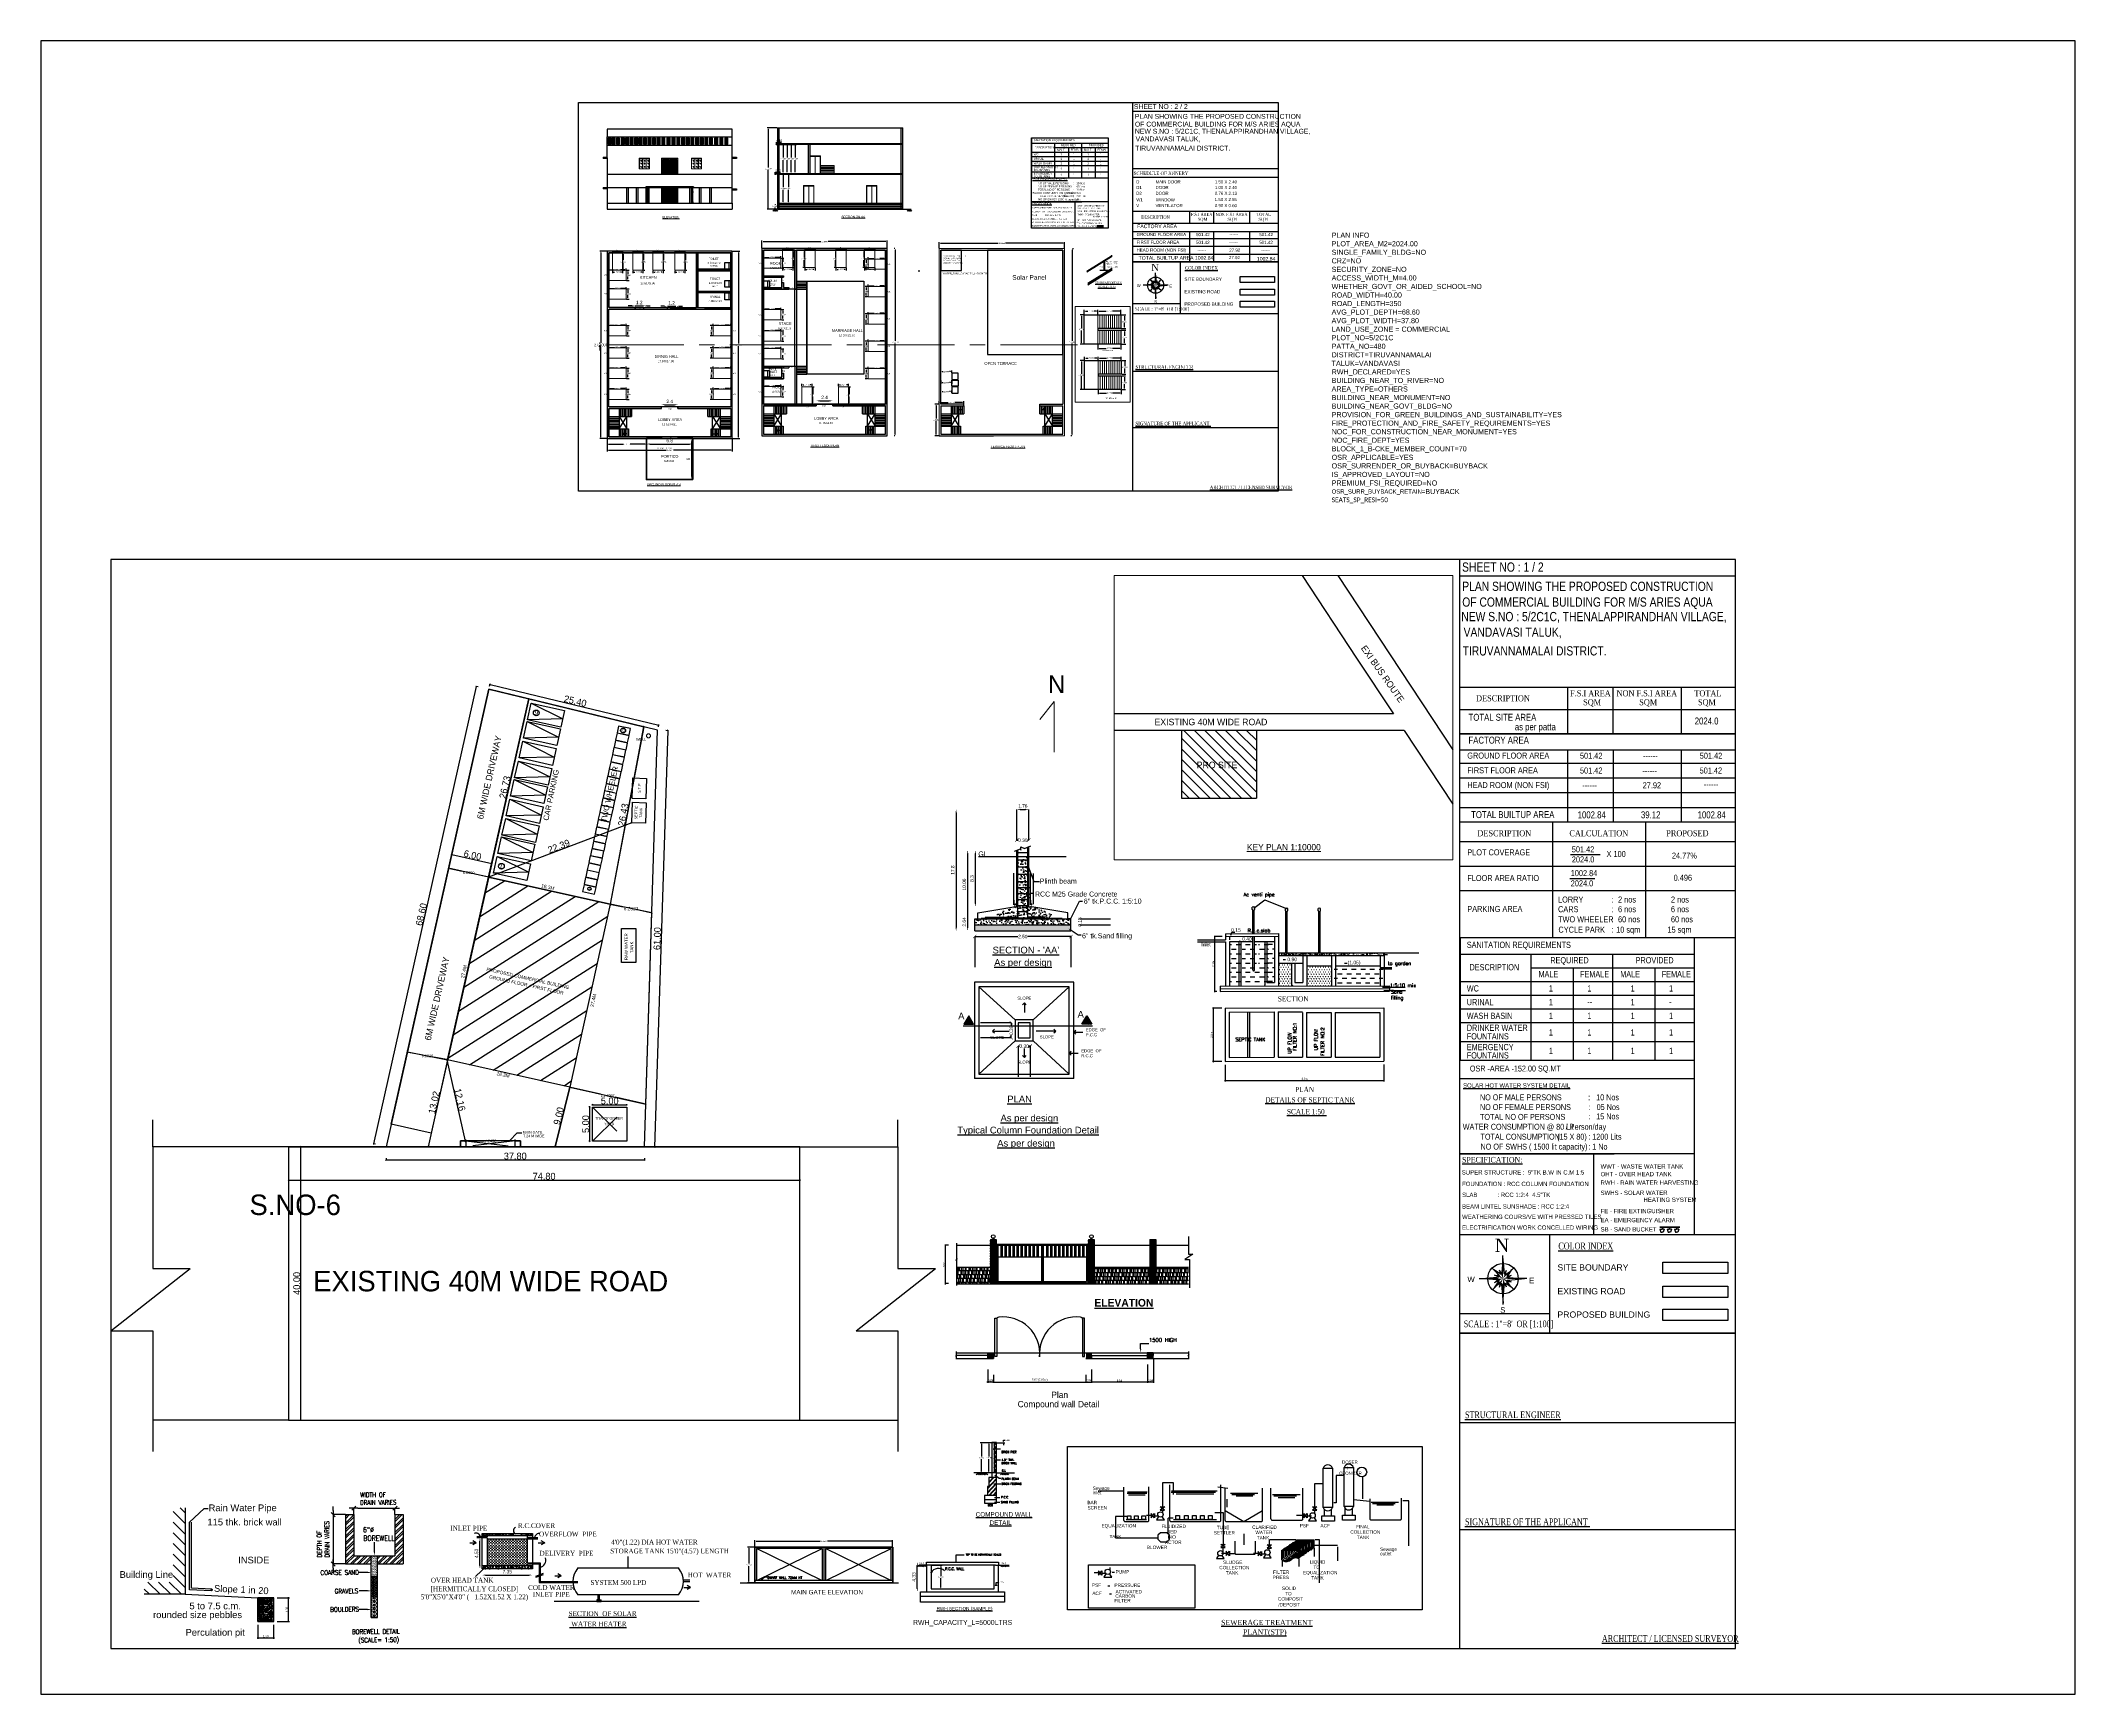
# Model space of a CAD drawing. Header units: metres. Extents: x 0 to 298, y 0 to 242.
import ezdxf
from ezdxf.enums import TextEntityAlignment as Align

# ---------------------------------------------------------------- set-up
doc = ezdxf.new("R2010")
doc.units = ezdxf.units.M
for name, pattern in [('CENTER', [2, 1.25, -0.25, 0.25, -0.25]), ('DOT2', [0.125, 0, -0.125]), ('HIDDEN', [0.375, 0.25, -0.125])]:
    doc.linetypes.add(name, pattern=pattern)
for name, color, linetype in [('BLK_1_COVERED_AREA', 223, 'Continuous'), ('BLK_1_FLR_0_BLT_UP_AREA', 1, 'Continuous'), ('BLK_1_FLR_0_CARPET_AREA', 10, 'Continuous'), ('BLK_1_FLR_0_EXIT_WIDTH_DOOR', 2, 'Continuous'), ('BLK_1_FLR_0_REGULAR_ROOM_1', 117, 'Continuous'), ('BLK_1_FLR_0_REGULAR_ROOM_2', 117, 'Continuous'), ('BLK_1_FLR_0_STAIR_1', 1, 'Continuous'), ('BLK_1_FLR_0_WASH', 223, 'Continuous'), ('BLK_1_FLR_0_WATER_CLOSET', 1, 'Continuous'), ('BLK_1_FLR_1_BLT_UP_AREA', 1, 'Continuous'), ('BLK_1_FLR_1_CARPET_AREA', 10, 'Continuous'), ('BLK_1_FLR_1_EXIT_WIDTH_DOOR', 2, 'Continuous'), ('BLK_1_FLR_1_REGULAR_ROOM_2', 117, 'Continuous'), ('BLK_1_FLR_1_REGULAR_ROOM_3', 117, 'Continuous'), ('BLK_1_FLR_1_STAIR_1', 1, 'Continuous'), ('BLK_1_FLR_1_WASH', 223, 'Continuous'), ('BLK_1_FLR_1_WATER_CLOSET', 213, 'Continuous'), ('BLK_1_HT_OF_BLDG', 5, 'Continuous'), ('BLK_1_LVL_0_BLDG_FOOT_PRINT', 223, 'Continuous'), ('BLK_1_LVL_0_FRONT_SETBACK', 2, 'Continuous'), ('BLK_1_LVL_0_REAR_SETBACK', 11, 'Continuous'), ('BLK_1_LVL_0_SIDE_SETBACK1', 171, 'Continuous'), ('BLK_1_LVL_0_SIDE_SETBACK2', 102, 'Continuous'), ('BLK_1_PLINTH_HEIGHT', 7, 'Continuous'), ('DIST_EXIT', 117, 'Continuous'), ('DRIVEWAY', 22, 'DOT2'), ('MAIN_GATE', 57, 'Continuous'), ('PARKING_SLOT', 1, 'Continuous'), ('PLAN_INFO', 1, 'Continuous'), ('PLOT_BOUNDARY', 70, 'Continuous'), ('ROAD_WIDTH', 1, 'Continuous'), ('RWH', 130, 'Continuous'), ('SEATING_AREA', 1, 'Continuous'), ('SEPTIC_TANK', 146, 'Continuous'), ('SOLAR_PANEL', 3, 'Continuous'), ('SOLAR_WATER_HEATER', 1, 'Continuous'), ('TRANSFORMER_YARD', 7, 'Continuous'), ('TWO_WHEELER_PARKING', 2, 'Continuous'), ('WATER_TANK_CALCULATION', 150, 'Continuous')]:
    doc.layers.add(name, color=color, linetype=linetype)
for name, color, linetype, lineweight in [('BLK_1_DA_RAMP_1', 7, 'Continuous', 50), ('BLK_1_FLR_0_ROOM_1_LIGHT_VENTILATION_1', 7, 'Continuous', 0), ('BLK_1_FLR_0_ROOM_2_LIGHT_VENTILATION_1', 7, 'Continuous', 0), ('BLK_1_FLR_0_STAIR_1_FLIGHT_1', 7, 'Continuous', 0), ('BLK_1_FLR_0_STAIR_1_FLIGHT_2', 7, 'Continuous', 0), ('BLK_1_FLR_0_STAIR_1_LANDING_1', 7, 'Continuous', 0), ('BLK_1_FLR_0_URINAL', 7, 'Continuous', 0), ('BLK_1_FLR_1_ROOM_2_LIGHT_VENTILATION_1', 7, 'Continuous', 0), ('BLK_1_FLR_1_ROOM_3_LIGHT_VENTILATION_1', 7, 'Continuous', 0), ('BLK_1_FLR_1_STAIR_1_FLIGHT_1', 7, 'Continuous', 0), ('BLK_1_FLR_1_STAIR_1_FLIGHT_2', 7, 'Continuous', 0), ('BLK_1_FLR_1_STAIR_1_LANDING_1', 7, 'Continuous', 0), ('BLK_1_FLR_1_URINAL', 7, 'Continuous', 0), ('BLK_1_FLR_2_ROOF_AREA', 7, 'Continuous', 0), ('BLK_1_INTERNAL_VEHICULAR_ACCESS', 161, 'Continuous', 0), ('LOCATION_PLAN', 7, 'Continuous', 0), ('NORTH_DIRECTION', 7, 'Continuous', 0)]:
    doc.layers.add(name, color=color, linetype=linetype, lineweight=lineweight)
doc.styles.add('ai', font='arial.ttf')
doc.styles.add('AR', font='arial.ttf')
doc.styles.add('ARIAL', font='arial.ttf')
doc.styles.add('ED', font='swiss.ttf')
doc.styles.add('rd', font='romand.shx')
doc.styles.add('ROMAN', font='romans.shx')
doc.styles.add('romans', font='romans.shx', dxfattribs={"width": 0.75})
doc.styles.add('ROMANT', font='romantic.ttf')
doc.styles.add('ROMANTIC', font='romantic.ttf', dxfattribs={"width": 0.8})
doc.styles.add('rs', font='arial.ttf', dxfattribs={"width": 0.85})
doc.styles.add('RT', font='romab___.ttf')
doc.styles.add('ST25', font='romans.shx', dxfattribs={"width": 0.8, "height": 100})
doc.styles.get("Standard").update_dxf_attribs({"font": 'arial.ttf', "height": 0.5})
doc.styles.add('style1', font='BKANT.TTF', dxfattribs={"height": 1})
doc.styles.add('style2', font='arial.ttf')
doc.styles.add('T', font='ROMI____.pfb', dxfattribs={"width": 1.2, "height": 24})
doc.styles.add('T1', font='ROMANS.shx', dxfattribs={"width": 0.96, "height": 4})
doc.styles.add('TIMES', font='times.ttf')
doc.styles.add('UATEXT', font='GOTHIC.TTF')
doc.styles.add('USA TEXT', font='GOTHIC.TTF')
doc.dimstyles.new('CMDA001', dxfattribs={"dimtxt": 1.5, "dimasz": 0.1, "dimexe": 2, "dimexo": 1, "dimgap": 0.15, "dimtad": 1, "dimtoh": 1, "dimzin": 0, "dimdsep": 46, "dimtxsty": 'style1', "dimblk": 'ARCHTICK', "dimcen": 0.3, "dimdle": 0.15, "dimse1": 1, "dimse2": 1, "dimclrd": 8, "dimclre": 5, "dimclrt": 3, "dimadec": 0, "dimazin": 0, "dimtfac": 0.1, "dimtix": 1, "dimtmove": 0, "dimatfit": 1, "dimfxl": 0, "dimtvp": 1.2, "dimtolj": 1, "dimtzin": 15, "dimarcsym": 0})
doc.dimstyles.new('Indo', dxfattribs={"dimtxt": 7.5, "dimasz": 5, "dimexe": 2, "dimexo": 2, "dimgap": 2, "dimtad": 1, "dimdec": 1, "dimzin": 3, "dimdsep": 46, "dimlunit": 4, "dimtxsty": 'rs', "dimblk": 'OBLIQUE', "dimcen": 0.09, "dimclrd": 256, "dimclre": 256, "dimclrt": 4, "dimadec": 0, "dimazin": 0, "dimtfac": 1, "dimtdec": 1, "dimtofl": 0, "dimtmove": 0, "dimatfit": 3, "dimldrblk": 'OBLIQUE', "dimfxl": 0, "dimtolj": 1, "dimtzin": 0, "dimarcsym": 0})
doc.dimstyles.new('ISO-25', dxfattribs={"dimtxt": 2.5, "dimasz": 2.5, "dimexe": 1.25, "dimexo": 0.625, "dimtad": 1, "dimtxsty": 'Standard', "dimcen": 2.5, "dimadec": 0, "dimazin": 0, "dimtfac": 1, "dimtmove": 0, "dimatfit": 3, "dimfxl": 0, "dimarcsym": 0})
doc.dimstyles.new('main dim', dxfattribs={"dimtxt": 1, "dimasz": 0.12, "dimexe": 0.1, "dimexo": 0.1, "dimgap": 0.05, "dimtad": 1, "dimzin": 3, "dimdsep": 46, "dimtxsty": 'style1', "dimblk": 'OBLIQUE', "dimcen": 0.125, "dimclrd": 8, "dimclre": 8, "dimclrt": 3, "dimadec": 0, "dimazin": 0, "dimtfac": 0.8, "dimtix": 1, "dimtofl": 0, "dimtmove": 2, "dimatfit": 0, "dimfxl": 0, "dimtolj": 1, "dimtzin": 0, "dimarcsym": 0})
doc.dimstyles.new('mohan', dxfattribs={"dimtxt": 9, "dimasz": 4.5, "dimexe": 4.5, "dimexo": 9, "dimgap": 0.0625, "dimtad": 0, "dimdec": 4, "dimzin": 0, "dimdsep": 46, "dimlunit": 4, "dimtxsty": 'Standard', "dimblk": 'ARCHTICK', "dimcen": 0.09, "dimclrd": 9, "dimclre": 9, "dimclrt": 7, "dimadec": 0, "dimazin": 0, "dimtfac": 1, "dimtdec": 4, "dimtix": 1, "dimtofl": 0, "dimtmove": 2, "dimatfit": 0, "dimfxl": 0, "dimtolj": 1, "dimtzin": 0, "dimlwd": -1, "dimarcsym": 0})
doc.dimstyles.new('my1', dxfattribs={"dimtxt": 0.3, "dimasz": 0.1, "dimexe": 0.12, "dimexo": 0.5, "dimgap": 0.1, "dimtad": 1, "dimtoh": 1, "dimzin": 3, "dimdsep": 46, "dimtxsty": 'rs', "dimblk": 'OBLIQUE', "dimcen": 0.09, "dimdle": 0.1, "dimclrd": 8, "dimclre": 8, "dimclrt": 4, "dimadec": 0, "dimazin": 0, "dimtfac": 1, "dimtofl": 0, "dimtmove": 0, "dimatfit": 3, "dimldrblk": 'OBLIQUE', "dimfxl": 0, "dimtolj": 1, "dimtzin": 0, "dimarcsym": 0})
doc.dimstyles.get("Standard").update_dxf_attribs({"dimtxt": 0.18, "dimasz": 0.18, "dimexe": 0.18, "dimexo": 0.0625, "dimgap": 0.09, "dimtad": 0, "dimtih": 1, "dimtoh": 1, "dimdec": 4, "dimzin": 0, "dimdsep": 46, "dimtxsty": 'Standard', "dimcen": 0.09, "dimadec": 0, "dimazin": 0, "dimtfac": 1, "dimtdec": 4, "dimtofl": 0, "dimtmove": 0, "dimatfit": 3, "dimfxl": 0, "dimtolj": 1, "dimtzin": 0, "dimarcsym": 0})
pattern_1 = [(0, (678.9375, -1535.04543), (0.1935226, 0.33519097), [0.04838065, -0.338664546]), (90, (678.9617, -1535.04543), (-0.193522598, 0.335190971), [0.024190325, -0.64619162]), (90, (678.96774, -1535.04543), (-0.193522598, 0.335190971), [0.01935226, -0.65102968]), (90, (678.95565, -1535.04543), (-0.193522598, 0.335190971), [0.01935226, -0.65102968]), (60, (678.9738, -1535.04543), (-0.1935226, 0.33519097), [0.01548181, -0.37156339]), (120, (678.9496, -1535.04543), (-0.387045195, 2e-10), [0.01548181, -0.37156339])]
pattern_2 = [(50, (-802.04795, -1460.0097), (0.58566626, -0.05123916), [0.06123994, -0.67363932]), (355, (-802.04795, -1460.0097), (-0.11329497, 0.61418933), [0.04899195, -0.53891146]), (100.4514, (-801.99915, -1460.01396), (0.47237172, 0.5629498), [0.05204594, -0.57250533]), (46.1842, (-802.04795, -1459.8464), (0.871437, -0.13515166), [0.0918599, -1.010459]), (96.6356, (-801.9753, -1459.85765), (0.7631825, 0.7953989), [0.0780689, -0.85875786]), (351.1842, (-802.04795, -1459.8464), (0.76318186, 0.7953995), [0.07348793, -0.8083672]), (21, (-801.9663, -1459.8872), (0.48739401, -0.32875141), [0.06123994, -0.67363932]), (326, (-801.9663, -1459.8872), (0.19867488, 0.59210859), [0.04899195, -0.53891146]), (71.4514, (-801.9257, -1459.9146), (0.6860691, 0.26335664), [0.05204594, -0.57250533]), (37.5, (-802.04795, -1460.0097), (0.009928917, 0.271818654), [0, -0.5323792, 0, -0.54707678, 0, -0.54095279]), (7.5, (-802.04795, -1460.0097), (0.21480483, 0.322049985), [0, -0.31191542, 0, -0.52013121, 0, -0.20617446]), (327.5, (-802.23004, -1460.0097), (0.435883374, -0.018416786), [0, -0.20413313, 0, -0.63689536, 0, -0.84511115]), (317.5, (-802.3117, -1460.0097), (0.47619047, 0.08173897), [0, -0.26537307, 0, -0.42296384, 0, -0.600151395])]

# ---------------------------------------------------------------- blocks, each defined once
blk = doc.blocks.new('*D47')
at = {"color": 0, "lineweight": -2, "ltscale": 25}
for p, q in [((131.68, 193.38), (131.68, 193.73)), ((131.86, 193.55), (132.01, 193.55)), ((133.1, 193.55), (132.94, 193.55)), ((133.28, 193.38), (133.28, 193.73))]:
    blk.add_line(p, q, dxfattribs=at)
at = {"color": 0, "ltscale": 25}
for points in [[(131.86, 193.58), (131.86, 193.52), (131.68, 193.55)], [(133.1, 193.58), (133.1, 193.52), (133.28, 193.55)]]:
    blk.add_solid(points, dxfattribs=at)
at = {"layer": 'DEFPOINTS', "color": 0, "ltscale": 25}
for p in [(131.68, 193.55), (131.68, 193.32), (133.28, 193.32)]:
    blk.add_point(p, dxfattribs=at)
at = {"color": 0, "ltscale": 25, "insert": (132.48, 193.55), "char_height": 0.18, "attachment_point": 5}
blk.add_mtext('\\A1;1.6000', dxfattribs=at)
blk = doc.blocks.new('*D4')
at = {"color": 0, "lineweight": -2, "ltscale": 25}
for p, q in [((131.68, 192.25), (131.68, 191.75)), ((131.86, 191.93), (132.01, 191.93)), ((133.1, 191.93), (132.94, 191.93)), ((133.28, 192.25), (133.28, 191.75))]:
    blk.add_line(p, q, dxfattribs=at)
at = {"color": 0, "ltscale": 25}
for points in [[(131.86, 191.96), (131.86, 191.9), (131.68, 191.93)], [(133.1, 191.96), (133.1, 191.9), (133.28, 191.93)]]:
    blk.add_solid(points, dxfattribs=at)
at = {"layer": 'DEFPOINTS', "color": 0, "ltscale": 25}
for p in [(131.68, 192.32), (133.28, 192.32), (133.28, 191.93)]:
    blk.add_point(p, dxfattribs=at)
at = {"color": 0, "ltscale": 25, "insert": (132.48, 191.93), "char_height": 0.18, "attachment_point": 5}
blk.add_mtext('\\A1;1.6000', dxfattribs=at)
blk = doc.blocks.new('*D48')
at = {"color": 0, "lineweight": -2, "ltscale": 25}
for p, q in [((131.68, 190.45), (131.68, 190.79)), ((131.86, 190.61), (132.01, 190.61)), ((133.1, 190.61), (132.94, 190.61)), ((133.28, 190.45), (133.28, 190.79))]:
    blk.add_line(p, q, dxfattribs=at)
at = {"color": 0, "ltscale": 25}
for points in [[(131.86, 190.64), (131.86, 190.58), (131.68, 190.61)], [(133.1, 190.64), (133.1, 190.58), (133.28, 190.61)]]:
    blk.add_solid(points, dxfattribs=at)
at = {"layer": 'DEFPOINTS', "color": 0, "ltscale": 25}
for p in [(133.28, 190.61), (131.68, 190.39), (133.28, 190.39)]:
    blk.add_point(p, dxfattribs=at)
at = {"color": 0, "ltscale": 25, "insert": (132.48, 190.61), "char_height": 0.18, "attachment_point": 5}
blk.add_mtext('\\A1;1.6000', dxfattribs=at)
blk = doc.blocks.new('*D49')
at = {"color": 0, "lineweight": -2, "ltscale": 25}
for p, q in [((82.81, 211.15), (81.77, 211.15)), ((81.95, 210.97), (81.95, 197.76)), ((81.95, 183.93), (81.95, 197.15)), ((82.81, 183.75), (81.77, 183.75))]:
    blk.add_line(p, q, dxfattribs=at)
at = {"color": 0, "ltscale": 25}
for points in [[(81.92, 210.97), (81.98, 210.97), (81.95, 211.15)], [(81.92, 183.93), (81.98, 183.93), (81.95, 183.75)]]:
    blk.add_solid(points, dxfattribs=at)
at = {"layer": 'DEFPOINTS', "color": 0, "ltscale": 25}
for p in [(81.95, 211.15), (82.87, 211.15), (82.87, 183.75)]:
    blk.add_point(p, dxfattribs=at)
at = {"color": 0, "ltscale": 25, "insert": (81.95, 197.45), "char_height": 0.4, "attachment_point": 5}
blk.add_mtext('\\A1;27.4000', dxfattribs=at)
blk = doc.blocks.new('*D50')
at = {"color": 0, "lineweight": -2, "ltscale": 25}
for p, q in [((82.87, 183.69), (82.87, 181.86)), ((83.05, 182.04), (91.48, 182.04)), ((100.99, 182.04), (92.55, 182.04)), ((101.17, 183.69), (101.17, 181.86))]:
    blk.add_line(p, q, dxfattribs=at)
at = {"color": 0, "ltscale": 25}
for points in [[(83.05, 182.07), (83.05, 182.01), (82.87, 182.04)], [(100.99, 182.07), (100.99, 182.01), (101.17, 182.04)]]:
    blk.add_solid(points, dxfattribs=at)
at = {"layer": 'DEFPOINTS', "color": 0, "ltscale": 25}
for p in [(82.87, 183.75), (101.17, 183.75), (101.17, 182.04)]:
    blk.add_point(p, dxfattribs=at)
at = {"color": 0, "ltscale": 25, "insert": (92.02, 182.04), "char_height": 0.18, "attachment_point": 5}
blk.add_mtext('\\A1;18.3000', dxfattribs=at)
blk = doc.blocks.new('*D51')
at = {"color": 0, "lineweight": -2, "ltscale": 25}
for p, q in [((82.87, 183.69), (82.87, 182.75)), ((83.05, 182.93), (85.27, 182.93)), ((88.44, 182.93), (86.22, 182.93)), ((88.62, 183.69), (88.62, 182.75))]:
    blk.add_line(p, q, dxfattribs=at)
at = {"color": 0, "ltscale": 25}
for points in [[(83.05, 182.96), (83.05, 182.9), (82.87, 182.93)], [(88.44, 182.96), (88.44, 182.9), (88.62, 182.93)]]:
    blk.add_solid(points, dxfattribs=at)
at = {"layer": 'DEFPOINTS', "color": 0, "ltscale": 25}
for p in [(82.87, 183.75), (88.62, 183.75), (88.62, 182.93)]:
    blk.add_point(p, dxfattribs=at)
at = {"color": 0, "ltscale": 25, "insert": (85.74, 182.93), "char_height": 0.18, "attachment_point": 5}
blk.add_mtext('\\A1;5.7500', dxfattribs=at)
blk = doc.blocks.new('*D52')
at = {"color": 0, "lineweight": -2, "ltscale": 25}
for p, q in [((101.23, 211.15), (102.27, 211.15)), ((102.09, 210.97), (102.09, 197.64)), ((102.09, 183.93), (102.09, 197.26)), ((101.23, 183.75), (102.27, 183.75))]:
    blk.add_line(p, q, dxfattribs=at)
at = {"color": 0, "ltscale": 25}
for points in [[(102.06, 210.97), (102.12, 210.97), (102.09, 211.15)], [(102.06, 183.93), (102.12, 183.93), (102.09, 183.75)]]:
    blk.add_solid(points, dxfattribs=at)
at = {"layer": 'DEFPOINTS', "color": 0, "ltscale": 25}
for p in [(101.17, 211.15), (102.09, 211.15), (101.17, 183.75)]:
    blk.add_point(p, dxfattribs=at)
at = {"color": 0, "ltscale": 25, "insert": (102.09, 197.45), "char_height": 0.18, "attachment_point": 5}
blk.add_mtext('\\A1;27.4000', dxfattribs=at)
blk = doc.blocks.new('*D5')
at = {"color": 0, "lineweight": -2, "ltscale": 25}
for p, q in [((105.51, 211.61), (105.51, 212.74)), ((105.69, 212.56), (114.13, 212.56)), ((123.63, 212.56), (115.19, 212.56)), ((123.81, 211.61), (123.81, 212.74))]:
    blk.add_line(p, q, dxfattribs=at)
at = {"color": 0, "ltscale": 25}
for points in [[(105.69, 212.59), (105.69, 212.53), (105.51, 212.56)], [(123.63, 212.59), (123.63, 212.53), (123.81, 212.56)]]:
    blk.add_solid(points, dxfattribs=at)
at = {"layer": 'DEFPOINTS', "color": 0, "ltscale": 25}
for p in [(105.51, 211.55), (123.81, 212.56), (123.81, 211.55)]:
    blk.add_point(p, dxfattribs=at)
at = {"color": 0, "ltscale": 25, "insert": (114.66, 212.56), "char_height": 0.18, "attachment_point": 5}
blk.add_mtext('\\A1;18.3000', dxfattribs=at)
blk = doc.blocks.new('*D6')
at = {"color": 0, "lineweight": -2, "ltscale": 25}
for p, q in [((124.95, 211.55), (124.83, 211.55)), ((125.01, 211.37), (125.01, 198.04)), ((125.01, 184.33), (125.01, 197.66)), ((124.95, 184.15), (124.83, 184.15))]:
    blk.add_line(p, q, dxfattribs=at)
at = {"color": 0, "ltscale": 25}
for points in [[(124.98, 211.37), (125.04, 211.37), (125.01, 211.55)], [(124.98, 184.33), (125.04, 184.33), (125.01, 184.15)]]:
    blk.add_solid(points, dxfattribs=at)
at = {"layer": 'DEFPOINTS', "color": 0, "ltscale": 25}
for p in [(125.01, 211.55), (125.01, 184.15), (125.01, 184.15)]:
    blk.add_point(p, dxfattribs=at)
at = {"color": 0, "ltscale": 25, "insert": (125.01, 197.85), "char_height": 0.18, "attachment_point": 5}
blk.add_mtext('\\A1;27.4000', dxfattribs=at)
blk = doc.blocks.new('*D53')
at = {"color": 0, "lineweight": -2, "ltscale": 25}
for p, q in [((131.45, 211.61), (131.45, 212.5)), ((131.63, 212.32), (140.06, 212.32)), ((149.57, 212.32), (141.13, 212.32)), ((149.75, 211.61), (149.75, 212.5))]:
    blk.add_line(p, q, dxfattribs=at)
at = {"color": 0, "ltscale": 25}
for points in [[(131.63, 212.35), (131.63, 212.29), (131.45, 212.32)], [(149.57, 212.35), (149.57, 212.29), (149.75, 212.32)]]:
    blk.add_solid(points, dxfattribs=at)
at = {"layer": 'DEFPOINTS', "color": 0, "ltscale": 25}
for p in [(131.45, 211.55), (149.75, 212.32), (149.75, 211.55)]:
    blk.add_point(p, dxfattribs=at)
at = {"color": 0, "ltscale": 25, "insert": (140.6, 212.32), "char_height": 0.18, "attachment_point": 5}
blk.add_mtext('\\A1;18.3000', dxfattribs=at)
blk = doc.blocks.new('*D7')
at = {"color": 0, "lineweight": -2, "ltscale": 25}
for p, q in [((150.88, 211.37), (150.88, 198.04)), ((150.94, 211.55), (151.06, 211.55)), ((150.88, 184.33), (150.88, 197.66)), ((150.82, 184.15), (150.7, 184.15))]:
    blk.add_line(p, q, dxfattribs=at)
at = {"color": 0, "ltscale": 25}
for points in [[(150.85, 211.37), (150.91, 211.37), (150.88, 211.55)], [(150.85, 184.33), (150.91, 184.33), (150.88, 184.15)]]:
    blk.add_solid(points, dxfattribs=at)
at = {"layer": 'DEFPOINTS', "color": 0, "ltscale": 25}
for p in [(150.88, 211.55), (150.88, 184.15), (150.88, 184.15)]:
    blk.add_point(p, dxfattribs=at)
at = {"color": 0, "ltscale": 25, "insert": (150.88, 197.85), "char_height": 0.18, "attachment_point": 5}
blk.add_mtext('\\A1;27.4000', dxfattribs=at)
blk = doc.blocks.new('*D54')
at = {"layer": 'BLK_1_PLINTH_HEIGHT', "color": 7, "linetype": 'DOT2', "lineweight": -2, "ltscale": 400}
for p, q in [((107.98, 218.2), (107.28, 218.2)), ((107.98, 217.3), (107.28, 217.3))]:
    blk.add_line(p, q, dxfattribs=at)
at = {"layer": 'BLK_1_PLINTH_HEIGHT', "color": 7, "lineweight": -2, "ltscale": 400}
for p, q in [((107.46, 218.02), (107.46, 217.93)), ((107.46, 217.48), (107.46, 217.57))]:
    blk.add_line(p, q, dxfattribs=at)
at = {"layer": 'BLK_1_PLINTH_HEIGHT', "color": 7, "ltscale": 400}
for points in [[(107.43, 218.02), (107.49, 218.02), (107.46, 218.2)], [(107.43, 217.48), (107.49, 217.48), (107.46, 217.3)]]:
    blk.add_solid(points, dxfattribs=at)
at = {"layer": 'DEFPOINTS', "color": 0, "ltscale": 400}
for p in [(107.46, 218.2), (108.04, 218.2), (108.04, 217.3)]:
    blk.add_point(p, dxfattribs=at)
at = {"layer": 'BLK_1_PLINTH_HEIGHT', "color": 7, "ltscale": 400, "insert": (107.46, 217.75), "char_height": 0.18, "attachment_point": 5}
blk.add_mtext('\\A1;0.9000', dxfattribs=at)
blk = doc.blocks.new('*D55')
at = {"layer": 'BLK_1_FLR_0_REGULAR_ROOM_1', "color": 0, "lineweight": -2}
for p, q in [((108.1, 222.45), (108.81, 222.45)), ((108.63, 222.27), (108.63, 220.51)), ((108.1, 218.2), (108.81, 218.2)), ((108.63, 218.38), (108.63, 220.14))]:
    blk.add_line(p, q, dxfattribs=at)
at = {"layer": 'BLK_1_FLR_0_REGULAR_ROOM_1', "color": 0}
for points in [[(108.6, 222.27), (108.66, 222.27), (108.63, 222.45)], [(108.6, 218.38), (108.66, 218.38), (108.63, 218.2)]]:
    blk.add_solid(points, dxfattribs=at)
at = {"layer": 'DEFPOINTS', "color": 0}
for p in [(108.04, 222.45), (108.63, 222.45), (108.04, 218.2)]:
    blk.add_point(p, dxfattribs=at)
at = {"layer": 'BLK_1_FLR_0_REGULAR_ROOM_1', "color": 0, "insert": (108.63, 220.33), "char_height": 0.18, "attachment_point": 5}
blk.add_mtext('\\A1;4.2500', dxfattribs=at)
blk = doc.blocks.new('_Oblique')
at = {"color": 0, "linetype": 'ByBlock', "lineweight": -2}
blk.add_line((-0.5, -0.5), (0.5, 0.5), dxfattribs=at)
blk = doc.blocks.new('*D56')
at = {"color": 8, "lineweight": -2, "ltscale": 25}
for p, q in [((107.71, 222.55), (107.35, 222.55)), ((107.71, 222.45), (107.35, 222.45)), ((107.45, 222.55), (107.45, 222.75)), ((107.45, 222.75), (108.21, 222.75)), ((107.45, 222.45), (107.45, 222.35))]:
    blk.add_line(p, q, dxfattribs=at)
at = {"layer": 'DEFPOINTS', "color": 0, "ltscale": 25}
for p in [(107.45, 222.55), (107.81, 222.55), (107.81, 222.45)]:
    blk.add_point(p, dxfattribs=at)
at = {"color": 8, "lineweight": -2, "ltscale": 25, "xscale": 0.1, "yscale": 0.1, "zscale": 0.1}
for p, rotation in [((107.45, 222.55), 270), ((107.45, 222.45), 90)]:
    blk.add_blockref('_Oblique', p, dxfattribs=dict(at, rotation=rotation))
at = {"color": 4, "ltscale": 25, "insert": (107.88, 223.01), "char_height": 0.3, "attachment_point": 5, "style": 'rs'}
blk.add_mtext('\\A1;0.10', dxfattribs=at)
blk = doc.blocks.new('*D57')
at = {"layer": 'BLK_1_FLR_1_REGULAR_ROOM_2', "color": 2, "lineweight": -2}
for p, q in [((108.1, 226.8), (108.81, 226.8)), ((108.63, 226.62), (108.63, 224.86)), ((108.63, 222.73), (108.63, 224.49)), ((108.1, 222.55), (108.81, 222.55))]:
    blk.add_line(p, q, dxfattribs=at)
at = {"layer": 'BLK_1_FLR_1_REGULAR_ROOM_2', "color": 2}
for points in [[(108.6, 226.62), (108.66, 226.62), (108.63, 226.8)], [(108.6, 222.73), (108.66, 222.73), (108.63, 222.55)]]:
    blk.add_solid(points, dxfattribs=at)
at = {"layer": 'DEFPOINTS', "color": 0}
for p in [(108.04, 226.8), (108.63, 226.8), (108.04, 222.55)]:
    blk.add_point(p, dxfattribs=at)
at = {"layer": 'BLK_1_FLR_1_REGULAR_ROOM_2', "color": 2, "insert": (108.63, 224.68), "char_height": 0.18, "attachment_point": 5}
blk.add_mtext('\\A1;4.2500', dxfattribs=at)
blk = doc.blocks.new('*D58')
at = {"color": 8, "lineweight": -2, "ltscale": 25}
for p, q in [((107.94, 226.9), (107.53, 226.9)), ((107.94, 226.8), (107.53, 226.8)), ((107.63, 226.9), (107.63, 227.1)), ((107.63, 227.1), (108.39, 227.1)), ((107.63, 226.8), (107.63, 226.7))]:
    blk.add_line(p, q, dxfattribs=at)
at = {"layer": 'DEFPOINTS', "color": 0, "ltscale": 25}
for p in [(107.63, 226.9), (108.04, 226.9), (108.04, 226.8)]:
    blk.add_point(p, dxfattribs=at)
at = {"color": 8, "lineweight": -2, "ltscale": 25, "xscale": 0.1, "yscale": 0.1, "zscale": 0.1}
for p, rotation in [((107.63, 226.9), 270), ((107.63, 226.8), 90)]:
    blk.add_blockref('_Oblique', p, dxfattribs=dict(at, rotation=rotation))
at = {"color": 4, "ltscale": 25, "insert": (108.06, 227.36), "char_height": 0.3, "attachment_point": 5, "style": 'rs'}
blk.add_mtext('\\A1;0.10', dxfattribs=at)
blk = doc.blocks.new('*D59')
at = {"layer": 'BLK_1_HT_OF_BLDG', "color": 5, "lineweight": -2}
for p, q in [((107.75, 229.2), (106.25, 229.2)), ((106.43, 229.02), (106.43, 223.43)), ((106.43, 217.48), (106.43, 223.07)), ((107.75, 217.3), (106.25, 217.3))]:
    blk.add_line(p, q, dxfattribs=at)
at = {"layer": 'BLK_1_HT_OF_BLDG', "color": 5}
for points in [[(106.4, 229.02), (106.46, 229.02), (106.43, 229.2)], [(106.4, 217.48), (106.46, 217.48), (106.43, 217.3)]]:
    blk.add_solid(points, dxfattribs=at)
at = {"layer": 'DEFPOINTS', "color": 0}
for p in [(106.43, 229.2), (107.81, 229.2), (107.81, 217.3)]:
    blk.add_point(p, dxfattribs=at)
at = {"layer": 'BLK_1_HT_OF_BLDG', "color": 5, "insert": (106.43, 223.25), "char_height": 0.18, "attachment_point": 5}
blk.add_mtext('\\A1;11.9000', dxfattribs=at)
blk = doc.blocks.new('_ArchTick')
at = {"color": 0, "linetype": 'ByBlock', "const_width": 0.15}
blk.add_lwpolyline([(-0.5, -0.5), (0.5, 0.5)], dxfattribs=at)
blk = doc.blocks.new('*D60')
at = {"color": 8, "linetype": 'Continuous', "lineweight": -2}
for p, q in [((31.78, 10.17), (31.78, 8.14)), ((34.08, 10.17), (34.08, 8.14)), ((31.68, 8.26), (34.18, 8.26))]:
    blk.add_line(p, q, dxfattribs=at)
at = {"layer": 'DEFPOINTS', "color": 0, "linetype": 'Continuous'}
for p in [(31.78, 10.67), (34.08, 10.67), (34.08, 8.26)]:
    blk.add_point(p, dxfattribs=at)
at = {"color": 8, "linetype": 'Continuous', "lineweight": -2, "xscale": 0.1, "yscale": 0.1, "zscale": 0.1, "rotation": 180}
blk.add_blockref('_Oblique', (31.78, 8.26), dxfattribs=at)
at = {"color": 8, "linetype": 'Continuous', "lineweight": -2, "xscale": 0.1, "yscale": 0.1, "zscale": 0.1}
blk.add_blockref('_Oblique', (34.08, 8.26), dxfattribs=at)
at = {"color": 4, "linetype": 'Continuous', "insert": (32.93, 8.51), "char_height": 0.3, "attachment_point": 5, "style": 'rs'}
blk.add_mtext('\\A1;1.00', dxfattribs=at)
blk = doc.blocks.new('*D61')
at = {"color": 8, "linetype": 'Continuous', "lineweight": -2}
for p, q in [((34.58, 14.13), (36.39, 14.13)), ((36.27, 10.57), (36.27, 14.23)), ((34.58, 10.67), (36.39, 10.67))]:
    blk.add_line(p, q, dxfattribs=at)
at = {"layer": 'DEFPOINTS', "color": 0, "linetype": 'Continuous'}
for p in [(34.08, 14.13), (36.27, 14.13), (34.08, 10.67)]:
    blk.add_point(p, dxfattribs=at)
at = {"color": 8, "linetype": 'Continuous', "lineweight": -2, "xscale": 0.1, "yscale": 0.1, "zscale": 0.1}
for p, rotation in [((36.27, 14.13), 90), ((36.27, 10.67), 270)]:
    blk.add_blockref('_Oblique', p, dxfattribs=dict(at, rotation=rotation))
at = {"color": 4, "linetype": 'Continuous', "insert": (36.01, 12.4), "char_height": 0.3, "attachment_point": 5, "rotation": 90, "style": 'rs'}
blk.add_mtext('\\A1;1.50', dxfattribs=at)
blk = doc.blocks.new('*D8')
at = {"color": 8, "linetype": 'Continuous', "lineweight": -2}
for p, q in [((139.28, 45.68), (152.99, 45.68)), ((139.38, 46.18), (139.38, 45.8)), ((152.89, 46.52), (152.89, 45.56))]:
    blk.add_line(p, q, dxfattribs=at)
at = {"layer": 'DEFPOINTS', "color": 0, "linetype": 'Continuous'}
for p in [(139.38, 45.68), (152.89, 47.02), (152.89, 45.68)]:
    blk.add_point(p, dxfattribs=at)
at = {"color": 8, "linetype": 'Continuous', "lineweight": -2, "xscale": 0.1, "yscale": 0.1, "zscale": 0.1, "rotation": 180}
blk.add_blockref('_Oblique', (139.38, 45.68), dxfattribs=at)
at = {"color": 8, "linetype": 'Continuous', "lineweight": -2, "xscale": 0.1, "yscale": 0.1, "zscale": 0.1}
blk.add_blockref('_Oblique', (152.89, 45.68), dxfattribs=at)
at = {"color": 4, "linetype": 'Continuous', "insert": (146.13, 45.98), "char_height": 0.3, "attachment_point": 5, "style": 'rs'}
blk.add_mtext('\\A1;23\'0"(7.00m)', dxfattribs=at)
blk = doc.blocks.new('*D9')
at = {"color": 8, "linetype": 'Continuous', "lineweight": -2}
for p, q in [((139.48, 45.69), (138.43, 45.69)), ((138.53, 47.53), (138.53, 45.57)), ((139.38, 46.73), (139.38, 45.57))]:
    blk.add_line(p, q, dxfattribs=at)
at = {"layer": 'DEFPOINTS', "color": 0, "linetype": 'Continuous'}
for p in [(138.53, 48.03), (138.53, 45.69), (139.38, 47.23)]:
    blk.add_point(p, dxfattribs=at)
at = {"color": 8, "linetype": 'Continuous', "lineweight": -2, "xscale": 0.1, "yscale": 0.1, "zscale": 0.1, "rotation": 180}
blk.add_blockref('_Oblique', (138.53, 45.69), dxfattribs=at)
at = {"color": 8, "linetype": 'Continuous', "lineweight": -2, "xscale": 0.1, "yscale": 0.1, "zscale": 0.1}
blk.add_blockref('_Oblique', (139.38, 45.69), dxfattribs=at)
at = {"color": 4, "linetype": 'Continuous', "insert": (138.96, 45.94), "char_height": 0.3, "attachment_point": 5, "style": 'rs'}
blk.add_mtext('\\A1;0.84', dxfattribs=at)
blk = doc.blocks.new('*D10')
at = {"color": 8, "linetype": 'Continuous', "lineweight": -2}
for p, q in [((152.79, 45.69), (153.83, 45.69)), ((152.89, 46.73), (152.89, 45.57)), ((153.73, 47.53), (153.73, 45.57))]:
    blk.add_line(p, q, dxfattribs=at)
at = {"layer": 'DEFPOINTS', "color": 0, "linetype": 'Continuous'}
for p in [(153.73, 48.03), (152.89, 47.23), (153.73, 45.69)]:
    blk.add_point(p, dxfattribs=at)
at = {"color": 8, "linetype": 'Continuous', "lineweight": -2, "xscale": 0.1, "yscale": 0.1, "zscale": 0.1, "rotation": 180}
blk.add_blockref('_Oblique', (152.89, 45.69), dxfattribs=at)
at = {"color": 8, "linetype": 'Continuous', "lineweight": -2, "xscale": 0.1, "yscale": 0.1, "zscale": 0.1}
blk.add_blockref('_Oblique', (153.73, 45.69), dxfattribs=at)
at = {"color": 4, "linetype": 'Continuous', "insert": (153.31, 45.94), "char_height": 0.3, "attachment_point": 5, "style": 'rs'}
blk.add_mtext('\\A1;0.84', dxfattribs=at)
blk = doc.blocks.new('*D11')
at = {"color": 8, "linetype": 'Continuous', "lineweight": -2}
for p, q in [((153.63, 45.7), (162, 45.7)), ((153.73, 46.7), (153.73, 45.58)), ((161.9, 45.8), (161.9, 45.58))]:
    blk.add_line(p, q, dxfattribs=at)
at = {"layer": 'DEFPOINTS', "color": 0, "linetype": 'Continuous'}
for p in [(153.73, 47.2), (161.9, 46.3), (161.9, 45.7)]:
    blk.add_point(p, dxfattribs=at)
at = {"color": 8, "linetype": 'Continuous', "lineweight": -2, "xscale": 0.1, "yscale": 0.1, "zscale": 0.1, "rotation": 180}
blk.add_blockref('_Oblique', (153.73, 45.7), dxfattribs=at)
at = {"color": 8, "linetype": 'Continuous', "lineweight": -2, "xscale": 0.1, "yscale": 0.1, "zscale": 0.1}
blk.add_blockref('_Oblique', (161.9, 45.7), dxfattribs=at)
at = {"color": 4, "linetype": 'Continuous', "insert": (157.81, 45.95), "char_height": 0.3, "attachment_point": 5, "style": 'rs'}
blk.add_mtext('\\A1;8.16', dxfattribs=at)
blk = doc.blocks.new('*D12')
at = {"color": 8, "linetype": 'Continuous', "lineweight": -2}
for p, q in [((161.93, 48.24), (161.93, 45.58)), ((162.77, 49.03), (162.77, 45.58)), ((161.83, 45.7), (162.87, 45.7))]:
    blk.add_line(p, q, dxfattribs=at)
at = {"layer": 'DEFPOINTS', "color": 0, "linetype": 'Continuous'}
for p in [(161.93, 48.74), (162.77, 49.53), (162.77, 45.7)]:
    blk.add_point(p, dxfattribs=at)
at = {"color": 8, "linetype": 'Continuous', "lineweight": -2, "xscale": 0.1, "yscale": 0.1, "zscale": 0.1, "rotation": 180}
blk.add_blockref('_Oblique', (161.93, 45.7), dxfattribs=at)
at = {"color": 8, "linetype": 'Continuous', "lineweight": -2, "xscale": 0.1, "yscale": 0.1, "zscale": 0.1}
blk.add_blockref('_Oblique', (162.77, 45.7), dxfattribs=at)
at = {"color": 4, "linetype": 'Continuous', "insert": (162.35, 45.95), "char_height": 0.3, "attachment_point": 5, "style": 'rs'}
blk.add_mtext('\\A1;0.84', dxfattribs=at)
blk = doc.blocks.new('*D13')
at = {"color": 8, "linetype": 'Continuous', "lineweight": -2}
for p, q in [((132.8, 65.72), (132.26, 65.72)), ((132.38, 59.99), (132.38, 65.82)), ((132.8, 60.09), (132.26, 60.09))]:
    blk.add_line(p, q, dxfattribs=at)
at = {"layer": 'DEFPOINTS', "color": 0, "linetype": 'Continuous'}
for p in [(132.38, 65.72), (133.3, 65.72), (133.3, 60.09)]:
    blk.add_point(p, dxfattribs=at)
at = {"color": 8, "linetype": 'Continuous', "lineweight": -2, "xscale": 0.1, "yscale": 0.1, "zscale": 0.1}
for p, rotation in [((132.38, 65.72), 90), ((132.38, 60.09), 270)]:
    blk.add_blockref('_Oblique', p, dxfattribs=dict(at, rotation=rotation))
at = {"color": 4, "linetype": 'Continuous', "insert": (132.13, 62.9), "char_height": 0.3, "attachment_point": 5, "rotation": 90, "style": 'rs'}
blk.add_mtext('\\A1;5\'0"', dxfattribs=at)
blk = doc.blocks.new('*D14')
at = {"color": 8, "linetype": 'Continuous', "lineweight": -2}
for p, q in [((172.78, 100.42), (171.42, 100.42)), ((171.54, 92.5), (171.54, 100.52)), ((172.78, 92.6), (171.42, 92.6))]:
    blk.add_line(p, q, dxfattribs=at)
at = {"layer": 'DEFPOINTS', "color": 0, "linetype": 'Continuous'}
for p in [(171.54, 100.42), (173.28, 100.42), (173.28, 92.6)]:
    blk.add_point(p, dxfattribs=at)
at = {"color": 8, "linetype": 'Continuous', "lineweight": -2, "xscale": 0.1, "yscale": 0.1, "zscale": 0.1}
for p, rotation in [((171.54, 100.42), 90), ((171.54, 92.6), 270)]:
    blk.add_blockref('_Oblique', p, dxfattribs=dict(at, rotation=rotation))
at = {"color": 4, "linetype": 'Continuous', "insert": (171.29, 96.51), "char_height": 0.3, "attachment_point": 5, "rotation": 90, "style": 'rs'}
blk.add_mtext('\\A1;2.0m', dxfattribs=at)
blk = doc.blocks.new('*D15')
at = {"color": 8, "linetype": 'Continuous', "lineweight": -2}
for p, q in [((173.18, 89.81), (196.6, 89.81)), ((173.28, 92.1), (173.28, 89.69)), ((196.5, 92.14), (196.5, 89.69))]:
    blk.add_line(p, q, dxfattribs=at)
at = {"layer": 'DEFPOINTS', "color": 0, "linetype": 'Continuous'}
for p in [(173.28, 92.6), (196.5, 92.64), (196.5, 89.81)]:
    blk.add_point(p, dxfattribs=at)
at = {"color": 8, "linetype": 'Continuous', "lineweight": -2, "xscale": 0.1, "yscale": 0.1, "zscale": 0.1, "rotation": 180}
blk.add_blockref('_Oblique', (173.28, 89.81), dxfattribs=at)
at = {"color": 8, "linetype": 'Continuous', "lineweight": -2, "xscale": 0.1, "yscale": 0.1, "zscale": 0.1}
blk.add_blockref('_Oblique', (196.5, 89.81), dxfattribs=at)
at = {"color": 4, "linetype": 'Continuous', "insert": (184.89, 90.06), "char_height": 0.3, "attachment_point": 5, "style": 'rs'}
blk.add_mtext('\\A1;3.0m', dxfattribs=at)
blk = doc.blocks.new('*D16')
at = {"color": 8, "linetype": 'Continuous', "lineweight": -2}
for p, q in [((172.82, 110.89), (171.65, 110.89)), ((171.77, 102.76), (171.77, 110.99)), ((172.05, 102.86), (171.65, 102.86))]:
    blk.add_line(p, q, dxfattribs=at)
at = {"layer": 'DEFPOINTS', "color": 0, "linetype": 'Continuous'}
for p in [(171.77, 110.89), (173.32, 110.89), (172.55, 102.86)]:
    blk.add_point(p, dxfattribs=at)
at = {"color": 8, "linetype": 'Continuous', "lineweight": -2, "xscale": 0.1, "yscale": 0.1, "zscale": 0.1}
for p, rotation in [((171.77, 110.89), 90), ((171.77, 102.86), 270)]:
    blk.add_blockref('_Oblique', p, dxfattribs=dict(at, rotation=rotation))
at = {"color": 4, "linetype": 'Continuous', "insert": (171.52, 106.88), "char_height": 0.3, "attachment_point": 5, "rotation": 90, "style": 'rs'}
blk.add_mtext('\\A1;2.1m', dxfattribs=at)
blk = doc.blocks.new('*D17')
at = {"color": 0, "lineweight": -2}
for p, q in [((139.46, 15.51), (139.46, 16.14)), ((139.64, 15.96), (139.94, 15.96)), ((139.79, 15.96), (139.79, 16.37)), ((139.79, 16.37), (139.97, 16.37)), ((140.12, 15.51), (140.12, 16.14))]:
    blk.add_line(p, q, dxfattribs=at)
at = {"color": 0}
for points in [[(139.64, 15.99), (139.64, 15.93), (139.46, 15.96)], [(139.94, 15.99), (139.94, 15.93), (140.12, 15.96)]]:
    blk.add_solid(points, dxfattribs=at)
at = {"layer": 'DEFPOINTS', "color": 0}
for p in [(139.46, 15.44), (140.12, 15.96), (140.12, 15.44)]:
    blk.add_point(p, dxfattribs=at)
at = {"color": 0, "insert": (140.44, 16.37), "char_height": 0.18, "attachment_point": 5}
blk.add_mtext('\\A1;0.6578', dxfattribs=at)
blk = doc.blocks.new('*D18')
at = {"layer": 'DEFPOINTS', "color": 0}
for p in [(130.26, 18.9), (131.68, 18.9), (130.26, 15.44)]:
    blk.add_point(p, dxfattribs=at)
at = {"layer": 'RWH', "color": 0, "lineweight": -2}
for p, q in [((130.32, 18.9), (131.86, 18.9)), ((131.68, 18.72), (131.68, 17.35)), ((130.32, 15.44), (131.86, 15.44)), ((131.68, 15.62), (131.68, 16.99))]:
    blk.add_line(p, q, dxfattribs=at)
at = {"layer": 'RWH', "color": 0}
for points in [[(131.65, 18.72), (131.71, 18.72), (131.68, 18.9)], [(131.65, 15.62), (131.71, 15.62), (131.68, 15.44)]]:
    blk.add_solid(points, dxfattribs=at)
at = {"layer": 'RWH', "color": 0, "insert": (131.68, 17.17), "char_height": 0.18, "attachment_point": 5}
blk.add_mtext('\\A1;3.4560', dxfattribs=at)
blk = doc.blocks.new('*D19')
at = {"color": 0, "lineweight": -2}
for p, q in [((139.41, 36.82), (138.5, 36.82)), ((138.68, 36.64), (138.68, 34.8)), ((138.68, 32.59), (138.68, 34.43)), ((139.41, 32.41), (138.5, 32.41))]:
    blk.add_line(p, q, dxfattribs=at)
at = {"color": 0}
for points in [[(138.65, 36.64), (138.71, 36.64), (138.68, 36.82)], [(138.65, 32.59), (138.71, 32.59), (138.68, 32.41)]]:
    blk.add_solid(points, dxfattribs=at)
at = {"layer": 'DEFPOINTS', "color": 0}
for p in [(138.68, 36.82), (139.48, 36.82), (139.48, 32.41)]:
    blk.add_point(p, dxfattribs=at)
at = {"color": 0, "insert": (138.68, 34.62), "char_height": 0.18, "attachment_point": 5}
blk.add_mtext('\\A1;4.4160', dxfattribs=at)
blk = doc.blocks.new('*D20')
at = {"color": 0, "lineweight": -2}
for p, q in [((139.41, 36.82), (137.45, 36.82)), ((137.63, 36.64), (137.63, 34.8)), ((137.63, 32.59), (137.63, 34.43)), ((139.41, 32.41), (137.45, 32.41))]:
    blk.add_line(p, q, dxfattribs=at)
at = {"color": 0}
for points in [[(137.6, 36.64), (137.66, 36.64), (137.63, 36.82)], [(137.6, 32.59), (137.66, 32.59), (137.63, 32.41)]]:
    blk.add_solid(points, dxfattribs=at)
at = {"layer": 'DEFPOINTS', "color": 0}
for p in [(139.48, 36.82), (137.63, 32.41), (139.48, 32.41)]:
    blk.add_point(p, dxfattribs=at)
at = {"color": 0, "insert": (137.63, 34.62), "char_height": 0.18, "attachment_point": 5}
blk.add_mtext('\\A1;4.4160', dxfattribs=at)
blk = doc.blocks.new('*D21')
at = {"color": 0, "lineweight": -2}
for p, q in [((139.54, 36.82), (141.03, 36.82)), ((139.54, 36.82), (141.03, 36.82)), ((140.85, 37), (140.85, 37.18)), ((140.85, 37.18), (141.03, 37.18)), ((140.85, 36.64), (140.85, 36.46))]:
    blk.add_line(p, q, dxfattribs=at)
at = {"color": 0}
for points in [[(140.82, 37), (140.88, 37), (140.85, 36.82)], [(140.82, 36.64), (140.88, 36.64), (140.85, 36.82)]]:
    blk.add_solid(points, dxfattribs=at)
at = {"layer": 'DEFPOINTS', "color": 0}
for p in [(139.48, 36.82), (139.48, 36.82), (140.85, 36.82)]:
    blk.add_point(p, dxfattribs=at)
at = {"color": 0, "insert": (141.49, 37.18), "char_height": 0.18, "attachment_point": 5}
blk.add_mtext('\\A1;0.0000', dxfattribs=at)
blk = doc.blocks.new('*D22')
at = {"layer": 'DEFPOINTS', "color": 0}
for p in [(103.58, 21.55), (104.47, 21.55), (104.47, 16.33)]:
    blk.add_point(p, dxfattribs=at)
at = {"layer": 'MAIN_GATE', "color": 0, "lineweight": -2}
for p, q in [((104.41, 21.55), (103.4, 21.55)), ((103.58, 21.37), (103.58, 19.12)), ((103.58, 16.51), (103.58, 18.76)), ((104.41, 16.33), (103.4, 16.33))]:
    blk.add_line(p, q, dxfattribs=at)
at = {"layer": 'MAIN_GATE', "color": 0}
for points in [[(103.55, 21.37), (103.61, 21.37), (103.58, 21.55)], [(103.55, 16.51), (103.61, 16.51), (103.58, 16.33)]]:
    blk.add_solid(points, dxfattribs=at)
at = {"layer": 'MAIN_GATE', "color": 0, "insert": (103.58, 18.94), "char_height": 0.18, "attachment_point": 5}
blk.add_mtext('\\A1;5.2264', dxfattribs=at)
blk = doc.blocks.new('*D23')
at = {"layer": 'DEFPOINTS', "color": 0}
for p in [(104.47, 21.55), (124.63, 22.39), (124.63, 21.55)]:
    blk.add_point(p, dxfattribs=at)
at = {"layer": 'MAIN_GATE', "color": 0, "lineweight": -2}
for p, q in [((104.47, 21.62), (104.47, 22.57)), ((104.65, 22.39), (114.02, 22.39)), ((124.45, 22.39), (115.09, 22.39)), ((124.63, 21.62), (124.63, 22.57))]:
    blk.add_line(p, q, dxfattribs=at)
at = {"layer": 'MAIN_GATE', "color": 0}
for points in [[(104.65, 22.42), (104.65, 22.36), (104.47, 22.39)], [(124.45, 22.42), (124.45, 22.36), (124.63, 22.39)]]:
    blk.add_solid(points, dxfattribs=at)
at = {"layer": 'MAIN_GATE', "color": 0, "insert": (114.55, 22.39), "char_height": 0.18, "attachment_point": 5}
blk.add_mtext('\\A1;20.1600', dxfattribs=at)
blk = doc.blocks.new('*D62')
at = {"color": 0, "lineweight": -2, "ltscale": 25}
for p, q in [((131.45, 188.85), (131.45, 189.21)), ((131.63, 189.03), (132.76, 189.03)), ((134.84, 189.03), (133.71, 189.03)), ((135.02, 188.85), (135.02, 189.21))]:
    blk.add_line(p, q, dxfattribs=at)
at = {"color": 0, "ltscale": 25}
for points in [[(131.63, 189.06), (131.63, 189), (131.45, 189.03)], [(134.84, 189.06), (134.84, 189), (135.02, 189.03)]]:
    blk.add_solid(points, dxfattribs=at)
at = {"layer": 'DEFPOINTS', "color": 0, "ltscale": 25}
for p in [(131.45, 188.79), (135.02, 189.03), (135.02, 188.79)]:
    blk.add_point(p, dxfattribs=at)
at = {"color": 0, "ltscale": 25, "insert": (133.23, 189.03), "char_height": 0.18, "attachment_point": 5}
blk.add_mtext('\\A1;3.5700', dxfattribs=at)
blk = doc.blocks.new('*D63')
at = {"color": 0, "lineweight": -2, "ltscale": 25}
for p, q in [((131.38, 188.79), (130.79, 188.79)), ((130.97, 188.61), (130.97, 186.66)), ((130.97, 184.33), (130.97, 186.28)), ((131.38, 184.15), (130.79, 184.15))]:
    blk.add_line(p, q, dxfattribs=at)
at = {"color": 0, "ltscale": 25}
for points in [[(130.94, 188.61), (131, 188.61), (130.97, 188.79)], [(130.94, 184.33), (131, 184.33), (130.97, 184.15)]]:
    blk.add_solid(points, dxfattribs=at)
at = {"layer": 'DEFPOINTS', "color": 0, "ltscale": 25}
for p in [(131.45, 188.79), (130.97, 184.15), (131.45, 184.15)]:
    blk.add_point(p, dxfattribs=at)
at = {"color": 0, "ltscale": 25, "insert": (130.97, 186.47), "char_height": 0.18, "attachment_point": 5}
blk.add_mtext('\\A1;4.6400', dxfattribs=at)
blk = doc.blocks.new('*D24')
at = {"color": 0, "lineweight": -2, "ltscale": 25}
for p, q in [((77.37, 88.8), (77.35, 88.69)), ((77.56, 88.82), (81.89, 87.85)), ((88.34, 86.38), (84.02, 87.36)), ((88.5, 86.28), (88.48, 86.17))]:
    blk.add_line(p, q, dxfattribs=at)
at = {"color": 0, "ltscale": 25}
for points in [[(77.57, 88.85), (77.56, 88.8), (77.39, 88.86)], [(88.35, 86.41), (88.33, 86.36), (88.52, 86.34)]]:
    blk.add_solid(points, dxfattribs=at)
at = {"layer": 'DEFPOINTS', "color": 0, "ltscale": 25}
for p in [(77.39, 88.86), (88.52, 86.34), (88.52, 86.34)]:
    blk.add_point(p, dxfattribs=at)
at = {"color": 0, "ltscale": 25, "insert": (82.95, 87.6), "char_height": 0.4, "attachment_point": 5}
blk.add_mtext('\\A1;11.4097', dxfattribs=at)
blk = doc.blocks.new('*D25')
at = {"color": 0, "lineweight": -2, "ltscale": 25}
for p, q in [((53.65, 94.07), (53.67, 94.19)), ((53.82, 93.98), (55.65, 93.61)), ((59.35, 92.87), (57.51, 93.24)), ((59.54, 92.89), (59.56, 93.01))]:
    blk.add_line(p, q, dxfattribs=at)
at = {"color": 0, "ltscale": 25}
for points in [[(53.82, 94.01), (53.81, 93.95), (53.64, 94.01)], [(59.35, 92.9), (59.34, 92.84), (59.52, 92.83)]]:
    blk.add_solid(points, dxfattribs=at)
at = {"layer": 'DEFPOINTS', "color": 0, "ltscale": 25}
for p in [(53.64, 94.01), (53.64, 94.01), (59.52, 92.83)]:
    blk.add_point(p, dxfattribs=at)
at = {"color": 0, "ltscale": 25, "insert": (56.58, 93.42), "char_height": 0.4, "attachment_point": 5}
blk.add_mtext('\\A1;6.0016', dxfattribs=at)
blk = doc.blocks.new('*D64')
at = {"layer": 'DEFPOINTS', "color": 0}
for p in [(80.74, 85.94), (85.74, 86.26), (85.74, 85.94)]:
    blk.add_point(p, dxfattribs=at)
at = {"layer": 'TRANSFORMER_YARD', "color": 7, "lineweight": -2}
for p, q in [((80.74, 86.16), (80.74, 86.36)), ((85.74, 86.16), (85.74, 86.36)), ((80.74, 86.26), (85.74, 86.26))]:
    blk.add_line(p, q, dxfattribs=at)
at = {"layer": 'TRANSFORMER_YARD', "color": 7, "lineweight": -2, "xscale": 0.12, "yscale": 0.12, "zscale": 0.12, "rotation": 180}
blk.add_blockref('_Oblique', (80.74, 86.26), dxfattribs=at)
at = {"layer": 'TRANSFORMER_YARD', "color": 7, "lineweight": -2, "xscale": 0.12, "yscale": 0.12, "zscale": 0.12}
blk.add_blockref('_Oblique', (85.74, 86.26), dxfattribs=at)
at = {"layer": 'TRANSFORMER_YARD', "color": 7, "insert": (83.24, 86.82), "char_height": 1, "attachment_point": 5, "style": 'style1'}
blk.add_mtext('\\A1;5.00', dxfattribs=at)
blk = doc.blocks.new('*D65')
at = {"layer": 'DEFPOINTS', "color": 0}
for p in [(80.74, 85.94), (80.3, 80.94), (80.74, 80.94)]:
    blk.add_point(p, dxfattribs=at)
at = {"layer": 'TRANSFORMER_YARD', "color": 7, "lineweight": -2}
for p, q in [((80.4, 85.94), (80.2, 85.94)), ((80.3, 85.94), (80.3, 80.94)), ((80.4, 80.94), (80.2, 80.94))]:
    blk.add_line(p, q, dxfattribs=at)
at = {"layer": 'TRANSFORMER_YARD', "color": 7, "lineweight": -2, "xscale": 0.12, "yscale": 0.12, "zscale": 0.12}
for p, rotation in [((80.3, 85.94), 90), ((80.3, 80.94), 270)]:
    blk.add_blockref('_Oblique', p, dxfattribs=dict(at, rotation=rotation))
at = {"layer": 'TRANSFORMER_YARD', "color": 7, "insert": (79.73, 83.44), "char_height": 1, "attachment_point": 5, "rotation": 90, "style": 'style1'}
blk.add_mtext('\\A1;5.00', dxfattribs=at)
blk = doc.blocks.new('*D66')
at = {"layer": 'DEFPOINTS', "color": 0, "ltscale": 25}
for p in [(36.24, 80.13), (36.24, 40.13), (38.03, 40.13)]:
    blk.add_point(p, dxfattribs=at)
at = {"layer": 'ROAD_WIDTH', "color": 2, "lineweight": -2, "ltscale": 25}
for p, q in [((37.93, 80.13), (38.13, 80.13)), ((38.03, 80.13), (38.03, 40.13)), ((37.93, 40.13), (38.13, 40.13))]:
    blk.add_line(p, q, dxfattribs=at)
at = {"layer": 'ROAD_WIDTH', "color": 2, "lineweight": -2, "ltscale": 25, "xscale": 0.12, "yscale": 0.12, "zscale": 0.12}
for p, rotation in [((38.03, 80.13), 90), ((38.03, 40.13), 270)]:
    blk.add_blockref('_Oblique', p, dxfattribs=dict(at, rotation=rotation))
at = {"layer": 'ROAD_WIDTH', "color": 2, "ltscale": 25, "insert": (37.46, 60.13), "char_height": 1, "attachment_point": 5, "rotation": 90, "style": 'style1'}
blk.add_mtext('\\A1;40.00', dxfattribs=at)
blk = doc.blocks.new('*D26')
at = {"layer": 'DEFPOINTS', "color": 0, "ltscale": 25}
for p in [(86.46, 127.53), (65.53, 119.57), (65.53, 119.57)]:
    blk.add_point(p, dxfattribs=at)
at = {"layer": 'SEPTIC_TANK', "color": 1, "lineweight": -2, "ltscale": 25}
for p, q in [((86.46, 127.53), (65.53, 119.57)), ((86.46, 127.53), (86.42, 127.62)), ((65.53, 119.57), (65.49, 119.66))]:
    blk.add_line(p, q, dxfattribs=at)
at = {"layer": 'SEPTIC_TANK', "color": 1, "lineweight": -2, "ltscale": 25, "xscale": 0.12, "yscale": 0.12, "zscale": 0.12}
for p, rotation in [((86.46, 127.53), 20.82963575179665), ((65.53, 119.57), 200.8296357517967)]:
    blk.add_blockref('_Oblique', p, dxfattribs=dict(at, rotation=rotation))
at = {"layer": 'SEPTIC_TANK', "color": 1, "ltscale": 25, "insert": (75.79, 124.08), "char_height": 1, "attachment_point": 5, "rotation": 20.8296, "style": 'style1'}
blk.add_mtext('\\A1;22.39', dxfattribs=at)
blk = doc.blocks.new('*D67')
at = {"layer": 'DEFPOINTS', "color": 0, "linetype": 'ByBlock', "ltscale": 25}
for p in [(59.49, 120.05), (65.98, 121.59), (65.34, 118.74)]:
    blk.add_point(p, dxfattribs=at)
at = {"layer": 'DRIVEWAY', "color": 255, "linetype": 'ByBlock', "lineweight": -2, "ltscale": 25}
for p, q in [((60.11, 122.8), (60.15, 123)), ((60.13, 122.9), (65.98, 121.59)), ((65.96, 121.49), (66, 121.68))]:
    blk.add_line(p, q, dxfattribs=at)
at = {"layer": 'DRIVEWAY', "color": 255, "linetype": 'ByBlock', "lineweight": -2, "ltscale": 25, "xscale": 0.12, "yscale": 0.12, "zscale": 0.12}
for p, rotation in [((60.13, 122.9), 167.3411829216774), ((65.98, 121.59), 347.3411829216774)]:
    blk.add_blockref('_Oblique', p, dxfattribs=dict(at, rotation=rotation))
at = {"layer": 'DRIVEWAY', "color": 255, "linetype": 'ByBlock', "ltscale": 25, "insert": (63.18, 122.79), "char_height": 1, "attachment_point": 5, "rotation": 347.3412, "style": 'style1'}
blk.add_mtext('\\A1;6.00', dxfattribs=at)
blk = doc.blocks.new('*D68')
at = {"layer": 'BLK_1_FLR_0_ROOM_1_LIGHT_VENTILATION_1', "color": 0, "lineweight": -2, "ltscale": 25}
for p, q in [((83.1, 205.71), (83.1, 205.91)), ((83.28, 205.73), (83.93, 205.73)), ((85.47, 205.73), (84.82, 205.73)), ((85.65, 205.71), (85.65, 205.91))]:
    blk.add_line(p, q, dxfattribs=at)
at = {"layer": 'BLK_1_FLR_0_ROOM_1_LIGHT_VENTILATION_1', "color": 0, "ltscale": 25}
for points in [[(83.28, 205.76), (83.28, 205.7), (83.1, 205.73)], [(85.47, 205.76), (85.47, 205.7), (85.65, 205.73)]]:
    blk.add_solid(points, dxfattribs=at)
at = {"layer": 'DEFPOINTS', "color": 0, "ltscale": 25}
for p in [(83.1, 205.65), (85.65, 205.73), (85.65, 205.65)]:
    blk.add_point(p, dxfattribs=at)
at = {"layer": 'BLK_1_FLR_0_ROOM_1_LIGHT_VENTILATION_1', "color": 0, "ltscale": 25, "insert": (84.37, 205.73), "char_height": 0.18, "attachment_point": 5}
blk.add_mtext('\\A1;2.5511', dxfattribs=at)
blk = doc.blocks.new('*D69')
at = {"layer": 'BLK_1_FLR_0_ROOM_1_LIGHT_VENTILATION_1', "color": 0, "lineweight": -2, "ltscale": 25}
for p, q in [((85.71, 205.65), (86.09, 205.65)), ((85.91, 205.47), (85.91, 205.08)), ((85.71, 204.15), (86.09, 204.15)), ((85.91, 204.33), (85.91, 204.72))]:
    blk.add_line(p, q, dxfattribs=at)
at = {"layer": 'BLK_1_FLR_0_ROOM_1_LIGHT_VENTILATION_1', "color": 0, "ltscale": 25}
for points in [[(85.88, 205.47), (85.94, 205.47), (85.91, 205.65)], [(85.88, 204.33), (85.94, 204.33), (85.91, 204.15)]]:
    blk.add_solid(points, dxfattribs=at)
at = {"layer": 'DEFPOINTS', "color": 0, "ltscale": 25}
for p in [(85.65, 205.65), (85.65, 204.15), (85.91, 204.15)]:
    blk.add_point(p, dxfattribs=at)
at = {"layer": 'BLK_1_FLR_0_ROOM_1_LIGHT_VENTILATION_1', "color": 0, "ltscale": 25, "insert": (85.91, 204.9), "char_height": 0.18, "attachment_point": 5}
blk.add_mtext('\\A1;1.5000', dxfattribs=at)
blk = doc.blocks.new('*D70')
at = {"layer": 'BLK_1_FLR_0_ROOM_1_LIGHT_VENTILATION_1', "color": 0, "lineweight": -2, "ltscale": 25}
for p, q in [((83.1, 208.44), (83.1, 208.64)), ((83.28, 208.46), (83.93, 208.46)), ((85.47, 208.46), (84.82, 208.46)), ((85.65, 208.44), (85.65, 208.64))]:
    blk.add_line(p, q, dxfattribs=at)
at = {"layer": 'BLK_1_FLR_0_ROOM_1_LIGHT_VENTILATION_1', "color": 0, "ltscale": 25}
for points in [[(83.28, 208.49), (83.28, 208.43), (83.1, 208.46)], [(85.47, 208.49), (85.47, 208.43), (85.65, 208.46)]]:
    blk.add_solid(points, dxfattribs=at)
at = {"layer": 'DEFPOINTS', "color": 0, "ltscale": 25}
for p in [(83.1, 208.37), (85.65, 208.46), (85.65, 208.37)]:
    blk.add_point(p, dxfattribs=at)
at = {"layer": 'BLK_1_FLR_0_ROOM_1_LIGHT_VENTILATION_1', "color": 0, "ltscale": 25, "insert": (84.38, 208.46), "char_height": 0.18, "attachment_point": 5}
blk.add_mtext('\\A1;2.5511', dxfattribs=at)
blk = doc.blocks.new('*D71')
at = {"layer": 'BLK_1_FLR_0_ROOM_1_LIGHT_VENTILATION_1', "color": 0, "lineweight": -2, "ltscale": 25}
for p, q in [((85.71, 208.37), (86.09, 208.37)), ((85.71, 206.87), (86.09, 206.87)), ((85.91, 208.19), (85.91, 207.81)), ((85.91, 207.05), (85.91, 207.44))]:
    blk.add_line(p, q, dxfattribs=at)
at = {"layer": 'BLK_1_FLR_0_ROOM_1_LIGHT_VENTILATION_1', "color": 0, "ltscale": 25}
for points in [[(85.88, 208.19), (85.94, 208.19), (85.91, 208.37)], [(85.88, 207.05), (85.94, 207.05), (85.91, 206.87)]]:
    blk.add_solid(points, dxfattribs=at)
at = {"layer": 'DEFPOINTS', "color": 0, "ltscale": 25}
for p in [(85.65, 208.37), (85.65, 206.87), (85.91, 206.87)]:
    blk.add_point(p, dxfattribs=at)
at = {"layer": 'BLK_1_FLR_0_ROOM_1_LIGHT_VENTILATION_1', "color": 0, "ltscale": 25, "insert": (85.91, 207.62), "char_height": 0.18, "attachment_point": 5}
blk.add_mtext('\\A1;1.5000', dxfattribs=at)
blk = doc.blocks.new('*D72')
at = {"layer": 'BLK_1_FLR_0_ROOM_1_LIGHT_VENTILATION_1', "color": 0, "lineweight": -2, "ltscale": 25}
for p, q in [((85.19, 210.92), (85.39, 210.92)), ((85.19, 208.37), (85.39, 208.37)), ((85.21, 210.74), (85.21, 209.83)), ((85.21, 208.55), (85.21, 209.46))]:
    blk.add_line(p, q, dxfattribs=at)
at = {"layer": 'BLK_1_FLR_0_ROOM_1_LIGHT_VENTILATION_1', "color": 0, "ltscale": 25}
for points in [[(85.18, 210.74), (85.24, 210.74), (85.21, 210.92)], [(85.18, 208.55), (85.24, 208.55), (85.21, 208.37)]]:
    blk.add_solid(points, dxfattribs=at)
at = {"layer": 'DEFPOINTS', "color": 0, "ltscale": 25}
for p in [(85.13, 210.92), (85.13, 208.37), (85.21, 208.37)]:
    blk.add_point(p, dxfattribs=at)
at = {"layer": 'BLK_1_FLR_0_ROOM_1_LIGHT_VENTILATION_1', "color": 0, "ltscale": 25, "insert": (85.21, 209.64), "char_height": 0.18, "attachment_point": 5}
blk.add_mtext('\\A1;2.5511', dxfattribs=at)
blk = doc.blocks.new('*D73')
at = {"layer": 'BLK_1_FLR_0_ROOM_1_LIGHT_VENTILATION_1', "color": 0, "lineweight": -2, "ltscale": 25}
for p, q in [((83.63, 208.31), (83.63, 207.93)), ((83.81, 208.11), (83.92, 208.11)), ((84.95, 208.11), (84.83, 208.11)), ((85.13, 208.31), (85.13, 207.93))]:
    blk.add_line(p, q, dxfattribs=at)
at = {"layer": 'BLK_1_FLR_0_ROOM_1_LIGHT_VENTILATION_1', "color": 0, "ltscale": 25}
for points in [[(83.81, 208.14), (83.81, 208.08), (83.63, 208.11)], [(84.95, 208.14), (84.95, 208.08), (85.13, 208.11)]]:
    blk.add_solid(points, dxfattribs=at)
at = {"layer": 'DEFPOINTS', "color": 0, "ltscale": 25}
for p in [(83.63, 208.37), (85.13, 208.37), (83.63, 208.11)]:
    blk.add_point(p, dxfattribs=at)
at = {"layer": 'BLK_1_FLR_0_ROOM_1_LIGHT_VENTILATION_1', "color": 0, "ltscale": 25, "insert": (84.38, 208.11), "char_height": 0.18, "attachment_point": 5}
blk.add_mtext('\\A1;1.5000', dxfattribs=at)
blk = doc.blocks.new('*D74')
at = {"layer": 'BLK_1_FLR_0_ROOM_1_LIGHT_VENTILATION_1', "color": 0, "lineweight": -2, "ltscale": 25}
for p, q in [((88.17, 210.92), (88.37, 210.92)), ((88.17, 208.37), (88.37, 208.37)), ((88.19, 210.74), (88.19, 209.83)), ((88.19, 208.55), (88.19, 209.46))]:
    blk.add_line(p, q, dxfattribs=at)
at = {"layer": 'BLK_1_FLR_0_ROOM_1_LIGHT_VENTILATION_1', "color": 0, "ltscale": 25}
for points in [[(88.16, 210.74), (88.22, 210.74), (88.19, 210.92)], [(88.16, 208.55), (88.22, 208.55), (88.19, 208.37)]]:
    blk.add_solid(points, dxfattribs=at)
at = {"layer": 'DEFPOINTS', "color": 0, "ltscale": 25}
for p in [(88.1, 210.92), (88.1, 208.37), (88.19, 208.37)]:
    blk.add_point(p, dxfattribs=at)
at = {"layer": 'BLK_1_FLR_0_ROOM_1_LIGHT_VENTILATION_1', "color": 0, "ltscale": 25, "insert": (88.19, 209.64), "char_height": 0.18, "attachment_point": 5}
blk.add_mtext('\\A1;2.5511', dxfattribs=at)
blk = doc.blocks.new('*D75')
at = {"layer": 'BLK_1_FLR_0_ROOM_1_LIGHT_VENTILATION_1', "color": 0, "lineweight": -2, "ltscale": 25}
for p, q in [((86.6, 208.31), (86.6, 207.93)), ((86.78, 208.11), (86.9, 208.11)), ((87.92, 208.11), (87.81, 208.11)), ((88.1, 208.31), (88.1, 207.93))]:
    blk.add_line(p, q, dxfattribs=at)
at = {"layer": 'BLK_1_FLR_0_ROOM_1_LIGHT_VENTILATION_1', "color": 0, "ltscale": 25}
for points in [[(86.78, 208.14), (86.78, 208.08), (86.6, 208.11)], [(87.92, 208.14), (87.92, 208.08), (88.1, 208.11)]]:
    blk.add_solid(points, dxfattribs=at)
at = {"layer": 'DEFPOINTS', "color": 0, "ltscale": 25}
for p in [(86.6, 208.37), (88.1, 208.37), (86.6, 208.11)]:
    blk.add_point(p, dxfattribs=at)
at = {"layer": 'BLK_1_FLR_0_ROOM_1_LIGHT_VENTILATION_1', "color": 0, "ltscale": 25, "insert": (87.35, 208.11), "char_height": 0.18, "attachment_point": 5}
blk.add_mtext('\\A1;1.5000', dxfattribs=at)
blk = doc.blocks.new('*D76')
at = {"layer": 'BLK_1_FLR_0_ROOM_1_LIGHT_VENTILATION_1', "color": 0, "lineweight": -2, "ltscale": 25}
for p, q in [((91.1, 210.92), (91.31, 210.92)), ((91.1, 208.37), (91.31, 208.37)), ((91.13, 210.74), (91.13, 209.83)), ((91.13, 208.55), (91.13, 209.46))]:
    blk.add_line(p, q, dxfattribs=at)
at = {"layer": 'BLK_1_FLR_0_ROOM_1_LIGHT_VENTILATION_1', "color": 0, "ltscale": 25}
for points in [[(91.1, 210.74), (91.16, 210.74), (91.13, 210.92)], [(91.1, 208.55), (91.16, 208.55), (91.13, 208.37)]]:
    blk.add_solid(points, dxfattribs=at)
at = {"layer": 'DEFPOINTS', "color": 0, "ltscale": 25}
for p in [(91.04, 210.92), (91.04, 208.37), (91.13, 208.37)]:
    blk.add_point(p, dxfattribs=at)
at = {"layer": 'BLK_1_FLR_0_ROOM_1_LIGHT_VENTILATION_1', "color": 0, "ltscale": 25, "insert": (91.13, 209.64), "char_height": 0.18, "attachment_point": 5}
blk.add_mtext('\\A1;2.5511', dxfattribs=at)
blk = doc.blocks.new('*D77')
at = {"layer": 'BLK_1_FLR_0_ROOM_1_LIGHT_VENTILATION_1', "color": 0, "lineweight": -2, "ltscale": 25}
for p, q in [((89.54, 208.31), (89.54, 207.93)), ((89.72, 208.11), (89.84, 208.11)), ((90.86, 208.11), (90.75, 208.11)), ((91.04, 208.31), (91.04, 207.93))]:
    blk.add_line(p, q, dxfattribs=at)
at = {"layer": 'BLK_1_FLR_0_ROOM_1_LIGHT_VENTILATION_1', "color": 0, "ltscale": 25}
for points in [[(89.72, 208.14), (89.72, 208.08), (89.54, 208.11)], [(90.86, 208.14), (90.86, 208.08), (91.04, 208.11)]]:
    blk.add_solid(points, dxfattribs=at)
at = {"layer": 'DEFPOINTS', "color": 0, "ltscale": 25}
for p in [(89.54, 208.37), (91.04, 208.37), (89.54, 208.11)]:
    blk.add_point(p, dxfattribs=at)
at = {"layer": 'BLK_1_FLR_0_ROOM_1_LIGHT_VENTILATION_1', "color": 0, "ltscale": 25, "insert": (90.29, 208.11), "char_height": 0.18, "attachment_point": 5}
blk.add_mtext('\\A1;1.5000', dxfattribs=at)
blk = doc.blocks.new('*D78')
at = {"layer": 'BLK_1_FLR_0_ROOM_1_LIGHT_VENTILATION_1', "color": 0, "lineweight": -2, "ltscale": 25}
for p, q in [((94.31, 210.92), (94.51, 210.92)), ((94.31, 208.37), (94.51, 208.37)), ((94.33, 210.74), (94.33, 209.83)), ((94.33, 208.55), (94.33, 209.46))]:
    blk.add_line(p, q, dxfattribs=at)
at = {"layer": 'BLK_1_FLR_0_ROOM_1_LIGHT_VENTILATION_1', "color": 0, "ltscale": 25}
for points in [[(94.3, 210.74), (94.36, 210.74), (94.33, 210.92)], [(94.3, 208.55), (94.36, 208.55), (94.33, 208.37)]]:
    blk.add_solid(points, dxfattribs=at)
at = {"layer": 'DEFPOINTS', "color": 0, "ltscale": 25}
for p in [(94.25, 210.92), (94.25, 208.37), (94.33, 208.37)]:
    blk.add_point(p, dxfattribs=at)
at = {"layer": 'BLK_1_FLR_0_ROOM_1_LIGHT_VENTILATION_1', "color": 0, "ltscale": 25, "insert": (94.33, 209.64), "char_height": 0.18, "attachment_point": 5}
blk.add_mtext('\\A1;2.5511', dxfattribs=at)
blk = doc.blocks.new('*D79')
at = {"layer": 'BLK_1_FLR_0_ROOM_1_LIGHT_VENTILATION_1', "color": 0, "lineweight": -2, "ltscale": 25}
for p, q in [((92.75, 208.31), (92.75, 207.93)), ((92.93, 208.11), (93.05, 208.11)), ((94.07, 208.11), (93.96, 208.11)), ((94.25, 208.31), (94.25, 207.93))]:
    blk.add_line(p, q, dxfattribs=at)
at = {"layer": 'BLK_1_FLR_0_ROOM_1_LIGHT_VENTILATION_1', "color": 0, "ltscale": 25}
for points in [[(92.93, 208.14), (92.93, 208.08), (92.75, 208.11)], [(94.07, 208.14), (94.07, 208.08), (94.25, 208.11)]]:
    blk.add_solid(points, dxfattribs=at)
at = {"layer": 'DEFPOINTS', "color": 0, "ltscale": 25}
for p in [(92.75, 208.37), (94.25, 208.37), (92.75, 208.11)]:
    blk.add_point(p, dxfattribs=at)
at = {"layer": 'BLK_1_FLR_0_ROOM_1_LIGHT_VENTILATION_1', "color": 0, "ltscale": 25, "insert": (93.5, 208.11), "char_height": 0.18, "attachment_point": 5}
blk.add_mtext('\\A1;1.5000', dxfattribs=at)
blk = doc.blocks.new('*D80')
at = {"layer": 'BLK_1_FLR_0_ROOM_2_LIGHT_VENTILATION_1', "color": 0, "lineweight": -2, "ltscale": 25}
for p, q in [((83.1, 200.34), (83.1, 200.54)), ((83.28, 200.36), (83.93, 200.36)), ((85.47, 200.36), (84.82, 200.36)), ((85.65, 200.34), (85.65, 200.54))]:
    blk.add_line(p, q, dxfattribs=at)
at = {"layer": 'BLK_1_FLR_0_ROOM_2_LIGHT_VENTILATION_1', "color": 0, "ltscale": 25}
for points in [[(83.28, 200.39), (83.28, 200.33), (83.1, 200.36)], [(85.47, 200.39), (85.47, 200.33), (85.65, 200.36)]]:
    blk.add_solid(points, dxfattribs=at)
at = {"layer": 'DEFPOINTS', "color": 0, "ltscale": 25}
for p in [(83.1, 200.28), (85.65, 200.36), (85.65, 200.28)]:
    blk.add_point(p, dxfattribs=at)
at = {"layer": 'BLK_1_FLR_0_ROOM_2_LIGHT_VENTILATION_1', "color": 0, "ltscale": 25, "insert": (84.37, 200.36), "char_height": 0.18, "attachment_point": 5}
blk.add_mtext('\\A1;2.5511', dxfattribs=at)
blk = doc.blocks.new('*D81')
at = {"layer": 'BLK_1_FLR_0_ROOM_2_LIGHT_VENTILATION_1', "color": 0, "lineweight": -2, "ltscale": 25}
for p, q in [((85.71, 200.28), (86.09, 200.28)), ((85.91, 200.1), (85.91, 199.71)), ((85.71, 198.78), (86.09, 198.78)), ((85.91, 198.96), (85.91, 199.35))]:
    blk.add_line(p, q, dxfattribs=at)
at = {"layer": 'BLK_1_FLR_0_ROOM_2_LIGHT_VENTILATION_1', "color": 0, "ltscale": 25}
for points in [[(85.88, 200.1), (85.94, 200.1), (85.91, 200.28)], [(85.88, 198.96), (85.94, 198.96), (85.91, 198.78)]]:
    blk.add_solid(points, dxfattribs=at)
at = {"layer": 'DEFPOINTS', "color": 0, "ltscale": 25}
for p in [(85.65, 200.28), (85.65, 198.78), (85.91, 198.78)]:
    blk.add_point(p, dxfattribs=at)
at = {"layer": 'BLK_1_FLR_0_ROOM_2_LIGHT_VENTILATION_1', "color": 0, "ltscale": 25, "insert": (85.91, 199.53), "char_height": 0.18, "attachment_point": 5}
blk.add_mtext('\\A1;1.5000', dxfattribs=at)
blk = doc.blocks.new('*D82')
at = {"layer": 'BLK_1_FLR_0_ROOM_2_LIGHT_VENTILATION_1', "color": 0, "lineweight": -2, "ltscale": 25}
for p, q in [((83.1, 197.06), (83.1, 197.26)), ((83.28, 197.08), (83.93, 197.08)), ((85.47, 197.08), (84.82, 197.08)), ((85.65, 197.06), (85.65, 197.26))]:
    blk.add_line(p, q, dxfattribs=at)
at = {"layer": 'BLK_1_FLR_0_ROOM_2_LIGHT_VENTILATION_1', "color": 0, "ltscale": 25}
for points in [[(83.28, 197.11), (83.28, 197.05), (83.1, 197.08)], [(85.47, 197.11), (85.47, 197.05), (85.65, 197.08)]]:
    blk.add_solid(points, dxfattribs=at)
at = {"layer": 'DEFPOINTS', "color": 0, "ltscale": 25}
for p in [(83.1, 197), (85.65, 197.08), (85.65, 197)]:
    blk.add_point(p, dxfattribs=at)
at = {"layer": 'BLK_1_FLR_0_ROOM_2_LIGHT_VENTILATION_1', "color": 0, "ltscale": 25, "insert": (84.37, 197.08), "char_height": 0.18, "attachment_point": 5}
blk.add_mtext('\\A1;2.5511', dxfattribs=at)
blk = doc.blocks.new('*D83')
at = {"layer": 'BLK_1_FLR_0_ROOM_2_LIGHT_VENTILATION_1', "color": 0, "lineweight": -2, "ltscale": 25}
for p, q in [((85.71, 197), (86.09, 197)), ((85.91, 196.82), (85.91, 196.43)), ((85.71, 195.5), (86.09, 195.5)), ((85.91, 195.68), (85.91, 196.07))]:
    blk.add_line(p, q, dxfattribs=at)
at = {"layer": 'BLK_1_FLR_0_ROOM_2_LIGHT_VENTILATION_1', "color": 0, "ltscale": 25}
for points in [[(85.88, 196.82), (85.94, 196.82), (85.91, 197)], [(85.88, 195.68), (85.94, 195.68), (85.91, 195.5)]]:
    blk.add_solid(points, dxfattribs=at)
at = {"layer": 'DEFPOINTS', "color": 0, "ltscale": 25}
for p in [(85.65, 197), (85.65, 195.5), (85.91, 195.5)]:
    blk.add_point(p, dxfattribs=at)
at = {"layer": 'BLK_1_FLR_0_ROOM_2_LIGHT_VENTILATION_1', "color": 0, "ltscale": 25, "insert": (85.91, 196.25), "char_height": 0.18, "attachment_point": 5}
blk.add_mtext('\\A1;1.5000', dxfattribs=at)
blk = doc.blocks.new('*D84')
at = {"layer": 'BLK_1_FLR_0_ROOM_2_LIGHT_VENTILATION_1', "color": 0, "lineweight": -2, "ltscale": 25}
for p, q in [((83.1, 194.09), (83.1, 194.29)), ((83.28, 194.11), (83.93, 194.11)), ((85.47, 194.11), (84.82, 194.11)), ((85.65, 194.09), (85.65, 194.29))]:
    blk.add_line(p, q, dxfattribs=at)
at = {"layer": 'BLK_1_FLR_0_ROOM_2_LIGHT_VENTILATION_1', "color": 0, "ltscale": 25}
for points in [[(83.28, 194.14), (83.28, 194.08), (83.1, 194.11)], [(85.47, 194.14), (85.47, 194.08), (85.65, 194.11)]]:
    blk.add_solid(points, dxfattribs=at)
at = {"layer": 'DEFPOINTS', "color": 0, "ltscale": 25}
for p in [(83.1, 194.03), (85.65, 194.11), (85.65, 194.03)]:
    blk.add_point(p, dxfattribs=at)
at = {"layer": 'BLK_1_FLR_0_ROOM_2_LIGHT_VENTILATION_1', "color": 0, "ltscale": 25, "insert": (84.37, 194.11), "char_height": 0.18, "attachment_point": 5}
blk.add_mtext('\\A1;2.5511', dxfattribs=at)
blk = doc.blocks.new('*D85')
at = {"layer": 'BLK_1_FLR_0_ROOM_2_LIGHT_VENTILATION_1', "color": 0, "lineweight": -2, "ltscale": 25}
for p, q in [((85.71, 194.03), (86.09, 194.03)), ((85.91, 193.85), (85.91, 193.46)), ((85.71, 192.53), (86.09, 192.53)), ((85.91, 192.71), (85.91, 193.1))]:
    blk.add_line(p, q, dxfattribs=at)
at = {"layer": 'BLK_1_FLR_0_ROOM_2_LIGHT_VENTILATION_1', "color": 0, "ltscale": 25}
for points in [[(85.88, 193.85), (85.94, 193.85), (85.91, 194.03)], [(85.88, 192.71), (85.94, 192.71), (85.91, 192.53)]]:
    blk.add_solid(points, dxfattribs=at)
at = {"layer": 'DEFPOINTS', "color": 0, "ltscale": 25}
for p in [(85.65, 194.03), (85.65, 192.53), (85.91, 192.53)]:
    blk.add_point(p, dxfattribs=at)
at = {"layer": 'BLK_1_FLR_0_ROOM_2_LIGHT_VENTILATION_1', "color": 0, "ltscale": 25, "insert": (85.91, 193.28), "char_height": 0.18, "attachment_point": 5}
blk.add_mtext('\\A1;1.5000', dxfattribs=at)
blk = doc.blocks.new('*D86')
at = {"layer": 'BLK_1_FLR_0_ROOM_2_LIGHT_VENTILATION_1', "color": 0, "lineweight": -2, "ltscale": 25}
for p, q in [((83.1, 191.04), (83.1, 191.24)), ((83.28, 191.06), (83.93, 191.06)), ((85.47, 191.06), (84.82, 191.06)), ((85.65, 191.04), (85.65, 191.24))]:
    blk.add_line(p, q, dxfattribs=at)
at = {"layer": 'BLK_1_FLR_0_ROOM_2_LIGHT_VENTILATION_1', "color": 0, "ltscale": 25}
for points in [[(83.28, 191.09), (83.28, 191.03), (83.1, 191.06)], [(85.47, 191.09), (85.47, 191.03), (85.65, 191.06)]]:
    blk.add_solid(points, dxfattribs=at)
at = {"layer": 'DEFPOINTS', "color": 0, "ltscale": 25}
for p in [(83.1, 190.98), (85.65, 191.06), (85.65, 190.98)]:
    blk.add_point(p, dxfattribs=at)
at = {"layer": 'BLK_1_FLR_0_ROOM_2_LIGHT_VENTILATION_1', "color": 0, "ltscale": 25, "insert": (84.37, 191.06), "char_height": 0.18, "attachment_point": 5}
blk.add_mtext('\\A1;2.5511', dxfattribs=at)
blk = doc.blocks.new('*D87')
at = {"layer": 'BLK_1_FLR_0_ROOM_2_LIGHT_VENTILATION_1', "color": 0, "lineweight": -2, "ltscale": 25}
for p, q in [((85.71, 190.98), (86.09, 190.98)), ((85.91, 190.8), (85.91, 190.41)), ((85.71, 189.48), (86.09, 189.48)), ((85.91, 189.66), (85.91, 190.05))]:
    blk.add_line(p, q, dxfattribs=at)
at = {"layer": 'BLK_1_FLR_0_ROOM_2_LIGHT_VENTILATION_1', "color": 0, "ltscale": 25}
for points in [[(85.88, 190.8), (85.94, 190.8), (85.91, 190.98)], [(85.88, 189.66), (85.94, 189.66), (85.91, 189.48)]]:
    blk.add_solid(points, dxfattribs=at)
at = {"layer": 'DEFPOINTS', "color": 0, "ltscale": 25}
for p in [(85.65, 190.98), (85.65, 189.48), (85.91, 189.48)]:
    blk.add_point(p, dxfattribs=at)
at = {"layer": 'BLK_1_FLR_0_ROOM_2_LIGHT_VENTILATION_1', "color": 0, "ltscale": 25, "insert": (85.91, 190.23), "char_height": 0.18, "attachment_point": 5}
blk.add_mtext('\\A1;1.5000', dxfattribs=at)
blk = doc.blocks.new('*D88')
at = {"layer": 'BLK_1_FLR_0_ROOM_2_LIGHT_VENTILATION_1', "color": 0, "lineweight": -2, "ltscale": 25}
for p, q in [((98.39, 200.34), (98.39, 200.54)), ((98.57, 200.36), (99.22, 200.36)), ((100.76, 200.36), (100.11, 200.36)), ((100.94, 200.34), (100.94, 200.54))]:
    blk.add_line(p, q, dxfattribs=at)
at = {"layer": 'BLK_1_FLR_0_ROOM_2_LIGHT_VENTILATION_1', "color": 0, "ltscale": 25}
for points in [[(98.57, 200.39), (98.57, 200.33), (98.39, 200.36)], [(100.76, 200.39), (100.76, 200.33), (100.94, 200.36)]]:
    blk.add_solid(points, dxfattribs=at)
at = {"layer": 'DEFPOINTS', "color": 0, "ltscale": 25}
for p in [(98.39, 200.36), (98.39, 200.28), (100.94, 200.28)]:
    blk.add_point(p, dxfattribs=at)
at = {"layer": 'BLK_1_FLR_0_ROOM_2_LIGHT_VENTILATION_1', "color": 0, "ltscale": 25, "insert": (99.66, 200.36), "char_height": 0.18, "attachment_point": 5}
blk.add_mtext('\\A1;2.5511', dxfattribs=at)
blk = doc.blocks.new('*D89')
at = {"layer": 'BLK_1_FLR_0_ROOM_2_LIGHT_VENTILATION_1', "color": 0, "lineweight": -2, "ltscale": 25}
for p, q in [((98.32, 200.28), (97.95, 200.28)), ((98.13, 200.1), (98.13, 199.71)), ((98.32, 198.78), (97.95, 198.78)), ((98.13, 198.96), (98.13, 199.35))]:
    blk.add_line(p, q, dxfattribs=at)
at = {"layer": 'BLK_1_FLR_0_ROOM_2_LIGHT_VENTILATION_1', "color": 0, "ltscale": 25}
for points in [[(98.1, 200.1), (98.16, 200.1), (98.13, 200.28)], [(98.1, 198.96), (98.16, 198.96), (98.13, 198.78)]]:
    blk.add_solid(points, dxfattribs=at)
at = {"layer": 'DEFPOINTS', "color": 0, "ltscale": 25}
for p in [(98.39, 200.28), (98.13, 198.78), (98.39, 198.78)]:
    blk.add_point(p, dxfattribs=at)
at = {"layer": 'BLK_1_FLR_0_ROOM_2_LIGHT_VENTILATION_1', "color": 0, "ltscale": 25, "insert": (98.13, 199.53), "char_height": 0.18, "attachment_point": 5}
blk.add_mtext('\\A1;1.5000', dxfattribs=at)
blk = doc.blocks.new('*D90')
at = {"layer": 'BLK_1_FLR_0_ROOM_2_LIGHT_VENTILATION_1', "color": 0, "lineweight": -2, "ltscale": 25}
for p, q in [((98.39, 197.06), (98.39, 197.26)), ((98.57, 197.08), (99.22, 197.08)), ((100.76, 197.08), (100.11, 197.08)), ((100.94, 197.06), (100.94, 197.26))]:
    blk.add_line(p, q, dxfattribs=at)
at = {"layer": 'BLK_1_FLR_0_ROOM_2_LIGHT_VENTILATION_1', "color": 0, "ltscale": 25}
for points in [[(98.57, 197.11), (98.57, 197.05), (98.39, 197.08)], [(100.76, 197.11), (100.76, 197.05), (100.94, 197.08)]]:
    blk.add_solid(points, dxfattribs=at)
at = {"layer": 'DEFPOINTS', "color": 0, "ltscale": 25}
for p in [(98.39, 197.08), (98.39, 197), (100.94, 197)]:
    blk.add_point(p, dxfattribs=at)
at = {"layer": 'BLK_1_FLR_0_ROOM_2_LIGHT_VENTILATION_1', "color": 0, "ltscale": 25, "insert": (99.66, 197.08), "char_height": 0.18, "attachment_point": 5}
blk.add_mtext('\\A1;2.5511', dxfattribs=at)
blk = doc.blocks.new('*D91')
at = {"layer": 'BLK_1_FLR_0_ROOM_2_LIGHT_VENTILATION_1', "color": 0, "lineweight": -2, "ltscale": 25}
for p, q in [((98.32, 197), (97.95, 197)), ((98.13, 196.82), (98.13, 196.43)), ((98.32, 195.5), (97.95, 195.5)), ((98.13, 195.68), (98.13, 196.07))]:
    blk.add_line(p, q, dxfattribs=at)
at = {"layer": 'BLK_1_FLR_0_ROOM_2_LIGHT_VENTILATION_1', "color": 0, "ltscale": 25}
for points in [[(98.1, 196.82), (98.16, 196.82), (98.13, 197)], [(98.1, 195.68), (98.16, 195.68), (98.13, 195.5)]]:
    blk.add_solid(points, dxfattribs=at)
at = {"layer": 'DEFPOINTS', "color": 0, "ltscale": 25}
for p in [(98.39, 197), (98.13, 195.5), (98.39, 195.5)]:
    blk.add_point(p, dxfattribs=at)
at = {"layer": 'BLK_1_FLR_0_ROOM_2_LIGHT_VENTILATION_1', "color": 0, "ltscale": 25, "insert": (98.13, 196.25), "char_height": 0.18, "attachment_point": 5}
blk.add_mtext('\\A1;1.5000', dxfattribs=at)
blk = doc.blocks.new('*D92')
at = {"layer": 'BLK_1_FLR_0_ROOM_2_LIGHT_VENTILATION_1', "color": 0, "lineweight": -2, "ltscale": 25}
for p, q in [((98.39, 194.09), (98.39, 194.29)), ((98.57, 194.11), (99.22, 194.11)), ((100.76, 194.11), (100.11, 194.11)), ((100.94, 194.09), (100.94, 194.29))]:
    blk.add_line(p, q, dxfattribs=at)
at = {"layer": 'BLK_1_FLR_0_ROOM_2_LIGHT_VENTILATION_1', "color": 0, "ltscale": 25}
for points in [[(98.57, 194.14), (98.57, 194.08), (98.39, 194.11)], [(100.76, 194.14), (100.76, 194.08), (100.94, 194.11)]]:
    blk.add_solid(points, dxfattribs=at)
at = {"layer": 'DEFPOINTS', "color": 0, "ltscale": 25}
for p in [(98.39, 194.11), (98.39, 194.03), (100.94, 194.03)]:
    blk.add_point(p, dxfattribs=at)
at = {"layer": 'BLK_1_FLR_0_ROOM_2_LIGHT_VENTILATION_1', "color": 0, "ltscale": 25, "insert": (99.66, 194.11), "char_height": 0.18, "attachment_point": 5}
blk.add_mtext('\\A1;2.5511', dxfattribs=at)
blk = doc.blocks.new('*D93')
at = {"layer": 'BLK_1_FLR_0_ROOM_2_LIGHT_VENTILATION_1', "color": 0, "lineweight": -2, "ltscale": 25}
for p, q in [((98.32, 194.03), (97.95, 194.03)), ((98.13, 193.85), (98.13, 193.46)), ((98.32, 192.53), (97.95, 192.53)), ((98.13, 192.71), (98.13, 193.1))]:
    blk.add_line(p, q, dxfattribs=at)
at = {"layer": 'BLK_1_FLR_0_ROOM_2_LIGHT_VENTILATION_1', "color": 0, "ltscale": 25}
for points in [[(98.1, 193.85), (98.16, 193.85), (98.13, 194.03)], [(98.1, 192.71), (98.16, 192.71), (98.13, 192.53)]]:
    blk.add_solid(points, dxfattribs=at)
at = {"layer": 'DEFPOINTS', "color": 0, "ltscale": 25}
for p in [(98.39, 194.03), (98.13, 192.53), (98.39, 192.53)]:
    blk.add_point(p, dxfattribs=at)
at = {"layer": 'BLK_1_FLR_0_ROOM_2_LIGHT_VENTILATION_1', "color": 0, "ltscale": 25, "insert": (98.13, 193.28), "char_height": 0.18, "attachment_point": 5}
blk.add_mtext('\\A1;1.5000', dxfattribs=at)
blk = doc.blocks.new('*D94')
at = {"layer": 'BLK_1_FLR_0_ROOM_2_LIGHT_VENTILATION_1', "color": 0, "lineweight": -2, "ltscale": 25}
for p, q in [((98.39, 191.04), (98.39, 191.24)), ((98.57, 191.06), (99.22, 191.06)), ((100.76, 191.06), (100.11, 191.06)), ((100.94, 191.04), (100.94, 191.24))]:
    blk.add_line(p, q, dxfattribs=at)
at = {"layer": 'BLK_1_FLR_0_ROOM_2_LIGHT_VENTILATION_1', "color": 0, "ltscale": 25}
for points in [[(98.57, 191.09), (98.57, 191.03), (98.39, 191.06)], [(100.76, 191.09), (100.76, 191.03), (100.94, 191.06)]]:
    blk.add_solid(points, dxfattribs=at)
at = {"layer": 'DEFPOINTS', "color": 0, "ltscale": 25}
for p in [(98.39, 191.06), (98.39, 190.98), (100.94, 190.98)]:
    blk.add_point(p, dxfattribs=at)
at = {"layer": 'BLK_1_FLR_0_ROOM_2_LIGHT_VENTILATION_1', "color": 0, "ltscale": 25, "insert": (99.66, 191.06), "char_height": 0.18, "attachment_point": 5}
blk.add_mtext('\\A1;2.5511', dxfattribs=at)
blk = doc.blocks.new('*D95')
at = {"layer": 'BLK_1_FLR_0_ROOM_2_LIGHT_VENTILATION_1', "color": 0, "lineweight": -2, "ltscale": 25}
for p, q in [((98.32, 190.98), (97.95, 190.98)), ((98.13, 190.8), (98.13, 190.41)), ((98.32, 189.48), (97.95, 189.48)), ((98.13, 189.66), (98.13, 190.05))]:
    blk.add_line(p, q, dxfattribs=at)
at = {"layer": 'BLK_1_FLR_0_ROOM_2_LIGHT_VENTILATION_1', "color": 0, "ltscale": 25}
for points in [[(98.1, 190.8), (98.16, 190.8), (98.13, 190.98)], [(98.1, 189.66), (98.16, 189.66), (98.13, 189.48)]]:
    blk.add_solid(points, dxfattribs=at)
at = {"layer": 'DEFPOINTS', "color": 0, "ltscale": 25}
for p in [(98.39, 190.98), (98.13, 189.48), (98.39, 189.48)]:
    blk.add_point(p, dxfattribs=at)
at = {"layer": 'BLK_1_FLR_0_ROOM_2_LIGHT_VENTILATION_1', "color": 0, "ltscale": 25, "insert": (98.13, 190.23), "char_height": 0.18, "attachment_point": 5}
blk.add_mtext('\\A1;1.5000', dxfattribs=at)
blk = doc.blocks.new('*D96')
at = {"layer": 'BLK_1_FLR_0_ROOM_2_LIGHT_VENTILATION_1', "color": 0, "lineweight": -2, "ltscale": 25}
for p, q in [((105.74, 191.44), (105.74, 191.64)), ((105.92, 191.46), (106.57, 191.46)), ((108.11, 191.46), (107.46, 191.46)), ((108.29, 191.44), (108.29, 191.64))]:
    blk.add_line(p, q, dxfattribs=at)
at = {"layer": 'BLK_1_FLR_0_ROOM_2_LIGHT_VENTILATION_1', "color": 0, "ltscale": 25}
for points in [[(105.92, 191.49), (105.92, 191.43), (105.74, 191.46)], [(108.11, 191.49), (108.11, 191.43), (108.29, 191.46)]]:
    blk.add_solid(points, dxfattribs=at)
at = {"layer": 'DEFPOINTS', "color": 0, "ltscale": 25}
for p in [(105.74, 191.37), (108.29, 191.46), (108.29, 191.37)]:
    blk.add_point(p, dxfattribs=at)
at = {"layer": 'BLK_1_FLR_0_ROOM_2_LIGHT_VENTILATION_1', "color": 0, "ltscale": 25, "insert": (107.02, 191.46), "char_height": 0.18, "attachment_point": 5}
blk.add_mtext('\\A1;2.5511', dxfattribs=at)
blk = doc.blocks.new('*D97')
at = {"layer": 'BLK_1_FLR_0_ROOM_2_LIGHT_VENTILATION_1', "color": 0, "lineweight": -2, "ltscale": 25}
for p, q in [((108.35, 191.37), (108.73, 191.37)), ((108.55, 191.19), (108.55, 190.81)), ((108.35, 189.87), (108.73, 189.87)), ((108.55, 190.05), (108.55, 190.44))]:
    blk.add_line(p, q, dxfattribs=at)
at = {"layer": 'BLK_1_FLR_0_ROOM_2_LIGHT_VENTILATION_1', "color": 0, "ltscale": 25}
for points in [[(108.52, 191.19), (108.58, 191.19), (108.55, 191.37)], [(108.52, 190.05), (108.58, 190.05), (108.55, 189.87)]]:
    blk.add_solid(points, dxfattribs=at)
at = {"layer": 'DEFPOINTS', "color": 0, "ltscale": 25}
for p in [(108.29, 191.37), (108.29, 189.87), (108.55, 189.87)]:
    blk.add_point(p, dxfattribs=at)
at = {"layer": 'BLK_1_FLR_0_ROOM_2_LIGHT_VENTILATION_1', "color": 0, "ltscale": 25, "insert": (108.55, 190.62), "char_height": 0.18, "attachment_point": 5}
blk.add_mtext('\\A1;1.5000', dxfattribs=at)
blk = doc.blocks.new('*D98')
at = {"layer": 'BLK_1_FLR_1_ROOM_3_LIGHT_VENTILATION_1', "color": 0, "lineweight": -2, "ltscale": 25}
for p, q in [((105.74, 196.97), (105.74, 197.17)), ((105.92, 196.99), (106.57, 196.99)), ((108.11, 196.99), (107.46, 196.99)), ((108.29, 196.97), (108.29, 197.17))]:
    blk.add_line(p, q, dxfattribs=at)
at = {"layer": 'BLK_1_FLR_1_ROOM_3_LIGHT_VENTILATION_1', "color": 0, "ltscale": 25}
for points in [[(105.92, 197.02), (105.92, 196.96), (105.74, 196.99)], [(108.11, 197.02), (108.11, 196.96), (108.29, 196.99)]]:
    blk.add_solid(points, dxfattribs=at)
at = {"layer": 'DEFPOINTS', "color": 0, "ltscale": 25}
for p in [(105.74, 196.9), (108.29, 196.99), (108.29, 196.9)]:
    blk.add_point(p, dxfattribs=at)
at = {"layer": 'BLK_1_FLR_1_ROOM_3_LIGHT_VENTILATION_1', "color": 0, "ltscale": 25, "insert": (107.02, 196.99), "char_height": 0.18, "attachment_point": 5}
blk.add_mtext('\\A1;2.5511', dxfattribs=at)
blk = doc.blocks.new('*D99')
at = {"layer": 'BLK_1_FLR_1_ROOM_3_LIGHT_VENTILATION_1', "color": 0, "lineweight": -2, "ltscale": 25}
for p, q in [((108.35, 196.9), (108.73, 196.9)), ((108.55, 196.72), (108.55, 196.34)), ((108.35, 195.4), (108.73, 195.4)), ((108.55, 195.58), (108.55, 195.97))]:
    blk.add_line(p, q, dxfattribs=at)
at = {"layer": 'BLK_1_FLR_1_ROOM_3_LIGHT_VENTILATION_1', "color": 0, "ltscale": 25}
for points in [[(108.52, 196.72), (108.58, 196.72), (108.55, 196.9)], [(108.52, 195.58), (108.58, 195.58), (108.55, 195.4)]]:
    blk.add_solid(points, dxfattribs=at)
at = {"layer": 'DEFPOINTS', "color": 0, "ltscale": 25}
for p in [(108.29, 196.9), (108.29, 195.4), (108.55, 195.4)]:
    blk.add_point(p, dxfattribs=at)
at = {"layer": 'BLK_1_FLR_1_ROOM_3_LIGHT_VENTILATION_1', "color": 0, "ltscale": 25, "insert": (108.55, 196.15), "char_height": 0.18, "attachment_point": 5}
blk.add_mtext('\\A1;1.5000', dxfattribs=at)
blk = doc.blocks.new('*D100')
at = {"layer": 'BLK_1_FLR_1_ROOM_3_LIGHT_VENTILATION_1', "color": 0, "lineweight": -2, "ltscale": 25}
for p, q in [((105.74, 199.55), (105.74, 199.75)), ((105.92, 199.57), (106.57, 199.57)), ((108.11, 199.57), (107.46, 199.57)), ((108.29, 199.55), (108.29, 199.75))]:
    blk.add_line(p, q, dxfattribs=at)
at = {"layer": 'BLK_1_FLR_1_ROOM_3_LIGHT_VENTILATION_1', "color": 0, "ltscale": 25}
for points in [[(105.92, 199.6), (105.92, 199.54), (105.74, 199.57)], [(108.11, 199.6), (108.11, 199.54), (108.29, 199.57)]]:
    blk.add_solid(points, dxfattribs=at)
at = {"layer": 'DEFPOINTS', "color": 0, "ltscale": 25}
for p in [(105.74, 199.49), (108.29, 199.57), (108.29, 199.49)]:
    blk.add_point(p, dxfattribs=at)
at = {"layer": 'BLK_1_FLR_1_ROOM_3_LIGHT_VENTILATION_1', "color": 0, "ltscale": 25, "insert": (107.02, 199.57), "char_height": 0.18, "attachment_point": 5}
blk.add_mtext('\\A1;2.5511', dxfattribs=at)
blk = doc.blocks.new('*D101')
at = {"layer": 'BLK_1_FLR_1_ROOM_3_LIGHT_VENTILATION_1', "color": 0, "lineweight": -2, "ltscale": 25}
for p, q in [((108.35, 199.49), (108.73, 199.49)), ((108.35, 197.99), (108.73, 197.99)), ((108.55, 199.31), (108.55, 198.92)), ((108.55, 198.17), (108.55, 198.56))]:
    blk.add_line(p, q, dxfattribs=at)
at = {"layer": 'BLK_1_FLR_1_ROOM_3_LIGHT_VENTILATION_1', "color": 0, "ltscale": 25}
for points in [[(108.52, 199.31), (108.58, 199.31), (108.55, 199.49)], [(108.52, 198.17), (108.58, 198.17), (108.55, 197.99)]]:
    blk.add_solid(points, dxfattribs=at)
at = {"layer": 'DEFPOINTS', "color": 0, "ltscale": 25}
for p in [(108.29, 199.49), (108.29, 197.99), (108.55, 197.99)]:
    blk.add_point(p, dxfattribs=at)
at = {"layer": 'BLK_1_FLR_1_ROOM_3_LIGHT_VENTILATION_1', "color": 0, "ltscale": 25, "insert": (108.55, 198.74), "char_height": 0.18, "attachment_point": 5}
blk.add_mtext('\\A1;1.5000', dxfattribs=at)
blk = doc.blocks.new('*D102')
at = {"layer": 'BLK_1_FLR_1_ROOM_3_LIGHT_VENTILATION_1', "color": 0, "lineweight": -2, "ltscale": 25}
for p, q in [((105.74, 202.7), (105.74, 202.9)), ((105.92, 202.72), (106.57, 202.72)), ((108.11, 202.72), (107.46, 202.72)), ((108.29, 202.7), (108.29, 202.9))]:
    blk.add_line(p, q, dxfattribs=at)
at = {"layer": 'BLK_1_FLR_1_ROOM_3_LIGHT_VENTILATION_1', "color": 0, "ltscale": 25}
for points in [[(105.92, 202.75), (105.92, 202.69), (105.74, 202.72)], [(108.11, 202.75), (108.11, 202.69), (108.29, 202.72)]]:
    blk.add_solid(points, dxfattribs=at)
at = {"layer": 'DEFPOINTS', "color": 0, "ltscale": 25}
for p in [(105.74, 202.64), (108.29, 202.72), (108.29, 202.64)]:
    blk.add_point(p, dxfattribs=at)
at = {"layer": 'BLK_1_FLR_1_ROOM_3_LIGHT_VENTILATION_1', "color": 0, "ltscale": 25, "insert": (107.02, 202.72), "char_height": 0.18, "attachment_point": 5}
blk.add_mtext('\\A1;2.5511', dxfattribs=at)
blk = doc.blocks.new('*D103')
at = {"layer": 'BLK_1_FLR_1_ROOM_3_LIGHT_VENTILATION_1', "color": 0, "lineweight": -2, "ltscale": 25}
for p, q in [((108.35, 202.64), (108.73, 202.64)), ((108.55, 202.46), (108.55, 202.07)), ((108.35, 201.14), (108.73, 201.14)), ((108.55, 201.32), (108.55, 201.71))]:
    blk.add_line(p, q, dxfattribs=at)
at = {"layer": 'BLK_1_FLR_1_ROOM_3_LIGHT_VENTILATION_1', "color": 0, "ltscale": 25}
for points in [[(108.52, 202.46), (108.58, 202.46), (108.55, 202.64)], [(108.52, 201.32), (108.58, 201.32), (108.55, 201.14)]]:
    blk.add_solid(points, dxfattribs=at)
at = {"layer": 'DEFPOINTS', "color": 0, "ltscale": 25}
for p in [(108.29, 202.64), (108.29, 201.14), (108.55, 201.14)]:
    blk.add_point(p, dxfattribs=at)
at = {"layer": 'BLK_1_FLR_1_ROOM_3_LIGHT_VENTILATION_1', "color": 0, "ltscale": 25, "insert": (108.55, 201.89), "char_height": 0.18, "attachment_point": 5}
blk.add_mtext('\\A1;1.5000', dxfattribs=at)
blk = doc.blocks.new('*D104')
at = {"layer": 'BLK_1_FLR_0_ROOM_2_LIGHT_VENTILATION_1', "color": 0, "lineweight": -2, "ltscale": 25}
for p, q in [((105.74, 210.23), (105.74, 210.43)), ((105.92, 210.25), (106.57, 210.25)), ((108.11, 210.25), (107.46, 210.25)), ((108.29, 210.23), (108.29, 210.43))]:
    blk.add_line(p, q, dxfattribs=at)
at = {"layer": 'BLK_1_FLR_0_ROOM_2_LIGHT_VENTILATION_1', "color": 0, "ltscale": 25}
for points in [[(105.92, 210.28), (105.92, 210.22), (105.74, 210.25)], [(108.11, 210.28), (108.11, 210.22), (108.29, 210.25)]]:
    blk.add_solid(points, dxfattribs=at)
at = {"layer": 'DEFPOINTS', "color": 0, "ltscale": 25}
for p in [(105.74, 210.16), (108.29, 210.25), (108.29, 210.16)]:
    blk.add_point(p, dxfattribs=at)
at = {"layer": 'BLK_1_FLR_0_ROOM_2_LIGHT_VENTILATION_1', "color": 0, "ltscale": 25, "insert": (107.02, 210.25), "char_height": 0.18, "attachment_point": 5}
blk.add_mtext('\\A1;2.5511', dxfattribs=at)
blk = doc.blocks.new('*D105')
at = {"layer": 'BLK_1_FLR_0_ROOM_2_LIGHT_VENTILATION_1', "color": 0, "lineweight": -2, "ltscale": 25}
for p, q in [((108.35, 210.16), (108.73, 210.16)), ((108.35, 208.66), (108.73, 208.66)), ((108.55, 209.98), (108.55, 209.6)), ((108.55, 208.84), (108.55, 209.23))]:
    blk.add_line(p, q, dxfattribs=at)
at = {"layer": 'BLK_1_FLR_0_ROOM_2_LIGHT_VENTILATION_1', "color": 0, "ltscale": 25}
for points in [[(108.52, 209.98), (108.58, 209.98), (108.55, 210.16)], [(108.52, 208.84), (108.58, 208.84), (108.55, 208.66)]]:
    blk.add_solid(points, dxfattribs=at)
at = {"layer": 'DEFPOINTS', "color": 0, "ltscale": 25}
for p in [(108.29, 210.16), (108.29, 208.66), (108.55, 208.66)]:
    blk.add_point(p, dxfattribs=at)
at = {"layer": 'BLK_1_FLR_0_ROOM_2_LIGHT_VENTILATION_1', "color": 0, "ltscale": 25, "insert": (108.55, 209.41), "char_height": 0.18, "attachment_point": 5}
blk.add_mtext('\\A1;1.5000', dxfattribs=at)
blk = doc.blocks.new('*D106')
at = {"layer": 'BLK_1_FLR_0_ROOM_2_LIGHT_VENTILATION_1', "color": 0, "lineweight": -2, "ltscale": 25}
for p, q in [((110.09, 211.32), (110.29, 211.32)), ((110.09, 208.77), (110.29, 208.77)), ((110.11, 211.14), (110.11, 210.23)), ((110.11, 208.95), (110.11, 209.86))]:
    blk.add_line(p, q, dxfattribs=at)
at = {"layer": 'BLK_1_FLR_0_ROOM_2_LIGHT_VENTILATION_1', "color": 0, "ltscale": 25}
for points in [[(110.08, 211.14), (110.14, 211.14), (110.11, 211.32)], [(110.08, 208.95), (110.14, 208.95), (110.11, 208.77)]]:
    blk.add_solid(points, dxfattribs=at)
at = {"layer": 'DEFPOINTS', "color": 0, "ltscale": 25}
for p in [(110.03, 211.32), (110.03, 208.77), (110.11, 208.77)]:
    blk.add_point(p, dxfattribs=at)
at = {"layer": 'BLK_1_FLR_0_ROOM_2_LIGHT_VENTILATION_1', "color": 0, "ltscale": 25, "insert": (110.11, 210.04), "char_height": 0.18, "attachment_point": 5}
blk.add_mtext('\\A1;2.5511', dxfattribs=at)
blk = doc.blocks.new('*D107')
at = {"layer": 'BLK_1_FLR_0_ROOM_2_LIGHT_VENTILATION_1', "color": 0, "lineweight": -2, "ltscale": 25}
for p, q in [((108.53, 208.71), (108.53, 208.33)), ((108.71, 208.51), (108.82, 208.51)), ((109.85, 208.51), (109.73, 208.51)), ((110.03, 208.71), (110.03, 208.33))]:
    blk.add_line(p, q, dxfattribs=at)
at = {"layer": 'BLK_1_FLR_0_ROOM_2_LIGHT_VENTILATION_1', "color": 0, "ltscale": 25}
for points in [[(108.71, 208.54), (108.71, 208.48), (108.53, 208.51)], [(109.85, 208.54), (109.85, 208.48), (110.03, 208.51)]]:
    blk.add_solid(points, dxfattribs=at)
at = {"layer": 'DEFPOINTS', "color": 0, "ltscale": 25}
for p in [(108.53, 208.77), (108.53, 208.51), (110.03, 208.77)]:
    blk.add_point(p, dxfattribs=at)
at = {"layer": 'BLK_1_FLR_0_ROOM_2_LIGHT_VENTILATION_1', "color": 0, "ltscale": 25, "insert": (109.28, 208.51), "char_height": 0.18, "attachment_point": 5}
blk.add_mtext('\\A1;1.5000', dxfattribs=at)
blk = doc.blocks.new('*D27')
at = {"layer": 'BLK_1_FLR_0_STAIR_1_FLIGHT_2', "color": 0, "linetype": 'Continuous', "lineweight": -2}
for p, q in [((158.14, 192.92), (158.7, 192.92)), ((158.14, 190.91), (158.7, 190.91)), ((158.52, 192.74), (158.52, 192.09)), ((158.52, 191.09), (158.52, 191.73))]:
    blk.add_line(p, q, dxfattribs=at)
at = {"layer": 'BLK_1_FLR_0_STAIR_1_FLIGHT_2', "color": 0, "linetype": 'Continuous'}
for points in [[(158.49, 192.74), (158.55, 192.74), (158.52, 192.92)], [(158.49, 191.09), (158.55, 191.09), (158.52, 190.91)]]:
    blk.add_solid(points, dxfattribs=at)
at = {"layer": 'DEFPOINTS', "color": 0, "linetype": 'Continuous'}
for p in [(158.07, 192.92), (158.07, 190.91), (158.52, 192.92)]:
    blk.add_point(p, dxfattribs=at)
at = {"layer": 'BLK_1_FLR_0_STAIR_1_FLIGHT_2', "color": 0, "linetype": 'Continuous', "insert": (158.52, 191.91), "char_height": 0.18, "attachment_point": 5}
blk.add_mtext('\\A1;2.0089', dxfattribs=at)
blk = doc.blocks.new('*D28')
at = {"layer": 'BLK_1_FLR_0_STAIR_1_FLIGHT_1', "color": 0, "linetype": 'Continuous', "lineweight": -2}
for p, q in [((158.14, 195.19), (158.76, 195.19)), ((158.58, 195.01), (158.58, 194.36)), ((158.58, 193.36), (158.58, 194)), ((158.14, 193.18), (158.76, 193.18))]:
    blk.add_line(p, q, dxfattribs=at)
at = {"layer": 'BLK_1_FLR_0_STAIR_1_FLIGHT_1', "color": 0, "linetype": 'Continuous'}
for points in [[(158.55, 195.01), (158.61, 195.01), (158.58, 195.19)], [(158.55, 193.36), (158.61, 193.36), (158.58, 193.18)]]:
    blk.add_solid(points, dxfattribs=at)
at = {"layer": 'DEFPOINTS', "color": 0, "linetype": 'Continuous'}
for p in [(158.07, 195.19), (158.58, 195.19), (158.07, 193.18)]:
    blk.add_point(p, dxfattribs=at)
at = {"layer": 'BLK_1_FLR_0_STAIR_1_FLIGHT_1', "color": 0, "linetype": 'Continuous', "insert": (158.58, 194.18), "char_height": 0.18, "attachment_point": 5}
blk.add_mtext('\\A1;2.0089', dxfattribs=at)
blk = doc.blocks.new('*D29')
at = {"layer": 'BLK_1_FLR_0_STAIR_1_FLIGHT_1', "color": 0, "linetype": 'Continuous', "lineweight": -2}
for p, q in [((154.7, 195.25), (154.7, 195.71)), ((154.88, 195.53), (155.92, 195.53)), ((157.89, 195.53), (156.85, 195.53)), ((158.07, 195.25), (158.07, 195.71))]:
    blk.add_line(p, q, dxfattribs=at)
at = {"layer": 'BLK_1_FLR_0_STAIR_1_FLIGHT_1', "color": 0, "linetype": 'Continuous'}
for points in [[(154.88, 195.56), (154.88, 195.5), (154.7, 195.53)], [(157.89, 195.56), (157.89, 195.5), (158.07, 195.53)]]:
    blk.add_solid(points, dxfattribs=at)
at = {"layer": 'DEFPOINTS', "color": 0, "linetype": 'Continuous'}
for p in [(154.7, 195.19), (158.07, 195.53), (158.07, 195.19)]:
    blk.add_point(p, dxfattribs=at)
at = {"layer": 'BLK_1_FLR_0_STAIR_1_FLIGHT_1', "color": 0, "linetype": 'Continuous', "insert": (156.39, 195.53), "char_height": 0.18, "attachment_point": 5}
blk.add_mtext('\\A1;3.3733', dxfattribs=at)
blk = doc.blocks.new('*D30')
at = {"layer": 'BLK_1_FLR_0_STAIR_1_LANDING_1', "color": 0, "linetype": 'Continuous', "lineweight": -2}
for p, q in [((152.7, 195.25), (152.7, 195.71)), ((154.7, 195.25), (154.7, 195.71))]:
    blk.add_line(p, q, dxfattribs=at)
at = {"layer": 'BLK_1_FLR_0_STAIR_1_LANDING_1', "color": 0, "lineweight": -2}
for p, q in [((152.88, 195.53), (153.23, 195.53)), ((154.52, 195.53), (154.16, 195.53))]:
    blk.add_line(p, q, dxfattribs=at)
at = {"layer": 'BLK_1_FLR_0_STAIR_1_LANDING_1', "color": 0, "linetype": 'Continuous'}
for points in [[(152.88, 195.56), (152.88, 195.5), (152.7, 195.53)], [(154.52, 195.56), (154.52, 195.5), (154.7, 195.53)]]:
    blk.add_solid(points, dxfattribs=at)
at = {"layer": 'DEFPOINTS', "color": 0, "linetype": 'Continuous'}
for p in [(152.7, 195.19), (154.7, 195.53), (154.7, 195.19)]:
    blk.add_point(p, dxfattribs=at)
at = {"layer": 'BLK_1_FLR_0_STAIR_1_LANDING_1', "color": 0, "linetype": 'Continuous', "insert": (153.7, 195.53), "char_height": 0.18, "attachment_point": 5}
blk.add_mtext('\\A1;2.0033', dxfattribs=at)
blk = doc.blocks.new('*D31')
at = {"layer": 'BLK_1_FLR_0_STAIR_1_LANDING_1', "color": 0, "linetype": 'Continuous', "lineweight": -2}
for p, q in [((152.63, 195.19), (152.05, 195.19)), ((152.63, 190.91), (152.05, 190.91))]:
    blk.add_line(p, q, dxfattribs=at)
at = {"layer": 'BLK_1_FLR_0_STAIR_1_LANDING_1', "color": 0, "lineweight": -2}
for p, q in [((152.23, 195.01), (152.23, 193.23)), ((152.23, 191.09), (152.23, 192.86))]:
    blk.add_line(p, q, dxfattribs=at)
at = {"layer": 'BLK_1_FLR_0_STAIR_1_LANDING_1', "color": 0, "linetype": 'Continuous'}
for points in [[(152.2, 195.01), (152.26, 195.01), (152.23, 195.19)], [(152.2, 191.09), (152.26, 191.09), (152.23, 190.91)]]:
    blk.add_solid(points, dxfattribs=at)
at = {"layer": 'DEFPOINTS', "color": 0, "linetype": 'Continuous'}
for p in [(152.7, 195.19), (152.23, 190.91), (152.7, 190.91)]:
    blk.add_point(p, dxfattribs=at)
at = {"layer": 'BLK_1_FLR_0_STAIR_1_LANDING_1', "color": 0, "linetype": 'Continuous', "insert": (152.23, 193.05), "char_height": 0.18, "attachment_point": 5}
blk.add_mtext('\\A1;4.2800', dxfattribs=at)
blk = doc.blocks.new('*D32')
at = {"layer": 'BLK_1_FLR_0_STAIR_1_FLIGHT_2', "color": 0, "linetype": 'Continuous', "lineweight": -2}
for p, q in [((154.7, 190.84), (154.7, 190.23)), ((158.07, 190.84), (158.07, 190.23)), ((154.88, 190.41), (155.92, 190.41)), ((157.89, 190.41), (156.85, 190.41))]:
    blk.add_line(p, q, dxfattribs=at)
at = {"layer": 'BLK_1_FLR_0_STAIR_1_FLIGHT_2', "color": 0, "linetype": 'Continuous'}
for points in [[(154.88, 190.44), (154.88, 190.38), (154.7, 190.41)], [(157.89, 190.44), (157.89, 190.38), (158.07, 190.41)]]:
    blk.add_solid(points, dxfattribs=at)
at = {"layer": 'DEFPOINTS', "color": 0, "linetype": 'Continuous'}
for p in [(154.7, 190.91), (158.07, 190.91), (158.07, 190.41)]:
    blk.add_point(p, dxfattribs=at)
at = {"layer": 'BLK_1_FLR_0_STAIR_1_FLIGHT_2', "color": 0, "linetype": 'Continuous', "insert": (156.39, 190.41), "char_height": 0.18, "attachment_point": 5}
blk.add_mtext('\\A1;3.3733', dxfattribs=at)
blk = doc.blocks.new('*D33')
at = {"layer": 'BLK_1_FLR_1_STAIR_1_FLIGHT_2', "color": 0, "linetype": 'Continuous', "lineweight": -2}
for p, q in [((158.08, 199.59), (158.72, 199.59)), ((158.08, 197.58), (158.72, 197.58)), ((158.54, 199.41), (158.54, 198.77)), ((158.54, 197.76), (158.54, 198.4))]:
    blk.add_line(p, q, dxfattribs=at)
at = {"layer": 'BLK_1_FLR_1_STAIR_1_FLIGHT_2', "color": 0, "linetype": 'Continuous'}
for points in [[(158.51, 199.41), (158.57, 199.41), (158.54, 199.59)], [(158.51, 197.76), (158.57, 197.76), (158.54, 197.58)]]:
    blk.add_solid(points, dxfattribs=at)
at = {"layer": 'DEFPOINTS', "color": 0, "linetype": 'Continuous'}
for p in [(158.02, 199.59), (158.02, 197.58), (158.54, 197.58)]:
    blk.add_point(p, dxfattribs=at)
at = {"layer": 'BLK_1_FLR_1_STAIR_1_FLIGHT_2', "color": 0, "linetype": 'Continuous', "insert": (158.54, 198.59), "char_height": 0.18, "attachment_point": 5}
blk.add_mtext('\\A1;2.0089', dxfattribs=at)
blk = doc.blocks.new('*D34')
at = {"layer": 'BLK_1_FLR_1_STAIR_1_FLIGHT_1', "color": 0, "linetype": 'Continuous', "lineweight": -2}
for p, q in [((158.08, 201.86), (158.72, 201.86)), ((158.08, 199.85), (158.72, 199.85)), ((158.54, 201.68), (158.54, 201.04)), ((158.54, 200.03), (158.54, 200.68))]:
    blk.add_line(p, q, dxfattribs=at)
at = {"layer": 'BLK_1_FLR_1_STAIR_1_FLIGHT_1', "color": 0, "linetype": 'Continuous'}
for points in [[(158.51, 201.68), (158.57, 201.68), (158.54, 201.86)], [(158.51, 200.03), (158.57, 200.03), (158.54, 199.85)]]:
    blk.add_solid(points, dxfattribs=at)
at = {"layer": 'DEFPOINTS', "color": 0, "linetype": 'Continuous'}
for p in [(158.02, 201.86), (158.02, 199.85), (158.54, 201.86)]:
    blk.add_point(p, dxfattribs=at)
at = {"layer": 'BLK_1_FLR_1_STAIR_1_FLIGHT_1', "color": 0, "linetype": 'Continuous', "insert": (158.54, 200.86), "char_height": 0.18, "attachment_point": 5}
blk.add_mtext('\\A1;2.0089', dxfattribs=at)
blk = doc.blocks.new('*D35')
at = {"layer": 'BLK_1_FLR_1_STAIR_1_FLIGHT_1', "color": 0, "linetype": 'Continuous', "lineweight": -2}
for p, q in [((154.65, 201.92), (154.65, 202.57)), ((158.02, 201.92), (158.02, 202.57)), ((154.83, 202.39), (155.87, 202.39)), ((157.84, 202.39), (156.8, 202.39))]:
    blk.add_line(p, q, dxfattribs=at)
at = {"layer": 'BLK_1_FLR_1_STAIR_1_FLIGHT_1', "color": 0, "linetype": 'Continuous'}
for points in [[(154.83, 202.42), (154.83, 202.36), (154.65, 202.39)], [(157.84, 202.42), (157.84, 202.36), (158.02, 202.39)]]:
    blk.add_solid(points, dxfattribs=at)
at = {"layer": 'DEFPOINTS', "color": 0, "linetype": 'Continuous'}
for p in [(154.65, 201.86), (158.02, 202.39), (158.02, 201.86)]:
    blk.add_point(p, dxfattribs=at)
at = {"layer": 'BLK_1_FLR_1_STAIR_1_FLIGHT_1', "color": 0, "linetype": 'Continuous', "insert": (156.34, 202.39), "char_height": 0.18, "attachment_point": 5}
blk.add_mtext('\\A1;3.3733', dxfattribs=at)
blk = doc.blocks.new('*D36')
at = {"layer": 'BLK_1_FLR_1_STAIR_1_LANDING_1', "color": 0, "linetype": 'Continuous', "lineweight": -2}
for p, q in [((152.65, 201.92), (152.65, 202.57)), ((154.65, 201.92), (154.65, 202.57))]:
    blk.add_line(p, q, dxfattribs=at)
at = {"layer": 'BLK_1_FLR_1_STAIR_1_LANDING_1', "color": 0, "lineweight": -2}
for p, q in [((152.83, 202.39), (153.18, 202.39)), ((154.47, 202.39), (154.11, 202.39))]:
    blk.add_line(p, q, dxfattribs=at)
at = {"layer": 'BLK_1_FLR_1_STAIR_1_LANDING_1', "color": 0, "linetype": 'Continuous'}
for points in [[(152.83, 202.42), (152.83, 202.36), (152.65, 202.39)], [(154.47, 202.42), (154.47, 202.36), (154.65, 202.39)]]:
    blk.add_solid(points, dxfattribs=at)
at = {"layer": 'DEFPOINTS', "color": 0, "linetype": 'Continuous'}
for p in [(152.65, 202.39), (152.65, 201.86), (154.65, 201.86)]:
    blk.add_point(p, dxfattribs=at)
at = {"layer": 'BLK_1_FLR_1_STAIR_1_LANDING_1', "color": 0, "linetype": 'Continuous', "insert": (153.65, 202.39), "char_height": 0.18, "attachment_point": 5}
blk.add_mtext('\\A1;2.0033', dxfattribs=at)
blk = doc.blocks.new('*D37')
at = {"layer": 'BLK_1_FLR_1_STAIR_1_LANDING_1', "color": 0, "linetype": 'Continuous', "lineweight": -2}
for p, q in [((152.58, 201.86), (152.06, 201.86)), ((152.58, 197.58), (152.06, 197.58))]:
    blk.add_line(p, q, dxfattribs=at)
at = {"layer": 'BLK_1_FLR_1_STAIR_1_LANDING_1', "color": 0, "lineweight": -2}
for p, q in [((152.24, 201.68), (152.24, 199.9)), ((152.24, 197.76), (152.24, 199.54))]:
    blk.add_line(p, q, dxfattribs=at)
at = {"layer": 'BLK_1_FLR_1_STAIR_1_LANDING_1', "color": 0, "linetype": 'Continuous'}
for points in [[(152.21, 201.68), (152.27, 201.68), (152.24, 201.86)], [(152.21, 197.76), (152.27, 197.76), (152.24, 197.58)]]:
    blk.add_solid(points, dxfattribs=at)
at = {"layer": 'DEFPOINTS', "color": 0, "linetype": 'Continuous'}
for p in [(152.65, 201.86), (152.24, 197.58), (152.65, 197.58)]:
    blk.add_point(p, dxfattribs=at)
at = {"layer": 'BLK_1_FLR_1_STAIR_1_LANDING_1', "color": 0, "linetype": 'Continuous', "insert": (152.24, 199.72), "char_height": 0.18, "attachment_point": 5}
blk.add_mtext('\\A1;4.2800', dxfattribs=at)
blk = doc.blocks.new('*D38')
at = {"layer": 'BLK_1_FLR_1_STAIR_1_FLIGHT_2', "color": 0, "linetype": 'Continuous', "lineweight": -2}
for p, q in [((154.65, 197.52), (154.65, 196.76)), ((154.83, 196.94), (155.87, 196.94)), ((157.84, 196.94), (156.8, 196.94)), ((158.02, 197.52), (158.02, 196.76))]:
    blk.add_line(p, q, dxfattribs=at)
at = {"layer": 'BLK_1_FLR_1_STAIR_1_FLIGHT_2', "color": 0, "linetype": 'Continuous'}
for points in [[(154.83, 196.97), (154.83, 196.91), (154.65, 196.94)], [(157.84, 196.97), (157.84, 196.91), (158.02, 196.94)]]:
    blk.add_solid(points, dxfattribs=at)
at = {"layer": 'DEFPOINTS', "color": 0, "linetype": 'Continuous'}
for p in [(154.65, 197.58), (158.02, 197.58), (158.02, 196.94)]:
    blk.add_point(p, dxfattribs=at)
at = {"layer": 'BLK_1_FLR_1_STAIR_1_FLIGHT_2', "color": 0, "linetype": 'Continuous', "insert": (156.34, 196.94), "char_height": 0.18, "attachment_point": 5}
blk.add_mtext('\\A1;3.3733', dxfattribs=at)
blk = doc.blocks.new('*D39')
at = {"layer": 'BLK_1_FLR_0_REGULAR_ROOM_2', "color": 2, "lineweight": -2}
for p, q in [((108.87, 222.45), (109.58, 222.45)), ((109.4, 222.27), (109.4, 220.51)), ((108.87, 218.2), (109.58, 218.2)), ((109.4, 218.38), (109.4, 220.14))]:
    blk.add_line(p, q, dxfattribs=at)
at = {"layer": 'BLK_1_FLR_0_REGULAR_ROOM_2', "color": 2}
for points in [[(109.37, 222.27), (109.43, 222.27), (109.4, 222.45)], [(109.37, 218.38), (109.43, 218.38), (109.4, 218.2)]]:
    blk.add_solid(points, dxfattribs=at)
at = {"layer": 'DEFPOINTS', "color": 0}
for p in [(108.81, 222.45), (109.4, 222.45), (108.81, 218.2)]:
    blk.add_point(p, dxfattribs=at)
at = {"layer": 'BLK_1_FLR_0_REGULAR_ROOM_2', "color": 2, "insert": (109.4, 220.33), "char_height": 0.18, "attachment_point": 5}
blk.add_mtext('\\A1;4.2500', dxfattribs=at)
blk = doc.blocks.new('*D108')
at = {"color": 8, "lineweight": -2, "ltscale": 25}
for p, q in [((36.24, 75.34), (36.24, 75.14)), ((36.24, 75.24), (111.04, 75.24)), ((111.04, 75.34), (111.04, 75.14))]:
    blk.add_line(p, q, dxfattribs=at)
at = {"layer": 'DEFPOINTS', "color": 0, "ltscale": 25}
for p in [(36.24, 80.13), (111.04, 80.13), (111.04, 75.24)]:
    blk.add_point(p, dxfattribs=at)
at = {"color": 8, "lineweight": -2, "ltscale": 25, "xscale": 0.12, "yscale": 0.12, "zscale": 0.12, "rotation": 180}
blk.add_blockref('_Oblique', (36.24, 75.24), dxfattribs=at)
at = {"color": 8, "lineweight": -2, "ltscale": 25, "xscale": 0.12, "yscale": 0.12, "zscale": 0.12}
blk.add_blockref('_Oblique', (111.04, 75.24), dxfattribs=at)
at = {"color": 3, "ltscale": 25, "insert": (73.64, 75.8), "char_height": 1, "attachment_point": 5, "style": 'style1'}
blk.add_mtext('\\A1;74.80', dxfattribs=at)
blk = doc.blocks.new('*D109')
at = {"layer": 'BLK_1_FLR_1_ROOM_2_LIGHT_VENTILATION_1', "color": 0, "lineweight": -2, "ltscale": 25}
for p, q in [((121.03, 206.07), (121.03, 206.27)), ((121.21, 206.09), (121.86, 206.09)), ((123.4, 206.09), (122.75, 206.09)), ((123.58, 206.07), (123.58, 206.27))]:
    blk.add_line(p, q, dxfattribs=at)
at = {"layer": 'BLK_1_FLR_1_ROOM_2_LIGHT_VENTILATION_1', "color": 0, "ltscale": 25}
for points in [[(121.21, 206.12), (121.21, 206.06), (121.03, 206.09)], [(123.4, 206.12), (123.4, 206.06), (123.58, 206.09)]]:
    blk.add_solid(points, dxfattribs=at)
at = {"layer": 'DEFPOINTS', "color": 0, "ltscale": 25}
for p in [(121.03, 206.09), (121.03, 206.01), (123.58, 206.01)]:
    blk.add_point(p, dxfattribs=at)
at = {"layer": 'BLK_1_FLR_1_ROOM_2_LIGHT_VENTILATION_1', "color": 0, "ltscale": 25, "insert": (122.3, 206.09), "char_height": 0.18, "attachment_point": 5}
blk.add_mtext('\\A1;2.5511', dxfattribs=at)
blk = doc.blocks.new('*D110')
at = {"layer": 'BLK_1_FLR_1_ROOM_2_LIGHT_VENTILATION_1', "color": 0, "lineweight": -2, "ltscale": 25}
for p, q in [((120.97, 206.01), (120.59, 206.01)), ((120.77, 205.83), (120.77, 205.44)), ((120.97, 204.51), (120.59, 204.51)), ((120.77, 204.69), (120.77, 205.08))]:
    blk.add_line(p, q, dxfattribs=at)
at = {"layer": 'BLK_1_FLR_1_ROOM_2_LIGHT_VENTILATION_1', "color": 0, "ltscale": 25}
for points in [[(120.74, 205.83), (120.8, 205.83), (120.77, 206.01)], [(120.74, 204.69), (120.8, 204.69), (120.77, 204.51)]]:
    blk.add_solid(points, dxfattribs=at)
at = {"layer": 'DEFPOINTS', "color": 0, "ltscale": 25}
for p in [(121.03, 206.01), (120.77, 204.51), (121.03, 204.51)]:
    blk.add_point(p, dxfattribs=at)
at = {"layer": 'BLK_1_FLR_1_ROOM_2_LIGHT_VENTILATION_1', "color": 0, "ltscale": 25, "insert": (120.77, 205.26), "char_height": 0.18, "attachment_point": 5}
blk.add_mtext('\\A1;1.5000', dxfattribs=at)
blk = doc.blocks.new('*D111')
at = {"layer": 'BLK_1_FLR_1_ROOM_2_LIGHT_VENTILATION_1', "color": 0, "lineweight": -2, "ltscale": 25}
for p, q in [((121.03, 210.08), (121.03, 210.28)), ((121.21, 210.1), (121.86, 210.1)), ((123.4, 210.1), (122.75, 210.1)), ((123.58, 210.08), (123.58, 210.28))]:
    blk.add_line(p, q, dxfattribs=at)
at = {"layer": 'BLK_1_FLR_1_ROOM_2_LIGHT_VENTILATION_1', "color": 0, "ltscale": 25}
for points in [[(121.21, 210.13), (121.21, 210.07), (121.03, 210.1)], [(123.4, 210.13), (123.4, 210.07), (123.58, 210.1)]]:
    blk.add_solid(points, dxfattribs=at)
at = {"layer": 'DEFPOINTS', "color": 0, "ltscale": 25}
for p in [(121.03, 210.1), (121.03, 210.02), (123.58, 210.02)]:
    blk.add_point(p, dxfattribs=at)
at = {"layer": 'BLK_1_FLR_1_ROOM_2_LIGHT_VENTILATION_1', "color": 0, "ltscale": 25, "insert": (122.3, 210.1), "char_height": 0.18, "attachment_point": 5}
blk.add_mtext('\\A1;2.5511', dxfattribs=at)
blk = doc.blocks.new('*D112')
at = {"layer": 'BLK_1_FLR_1_ROOM_2_LIGHT_VENTILATION_1', "color": 0, "lineweight": -2, "ltscale": 25}
for p, q in [((120.97, 210.02), (120.59, 210.02)), ((120.97, 208.52), (120.59, 208.52)), ((120.77, 209.84), (120.77, 209.45)), ((120.77, 208.7), (120.77, 209.09))]:
    blk.add_line(p, q, dxfattribs=at)
at = {"layer": 'BLK_1_FLR_1_ROOM_2_LIGHT_VENTILATION_1', "color": 0, "ltscale": 25}
for points in [[(120.74, 209.84), (120.8, 209.84), (120.77, 210.02)], [(120.74, 208.7), (120.8, 208.7), (120.77, 208.52)]]:
    blk.add_solid(points, dxfattribs=at)
at = {"layer": 'DEFPOINTS', "color": 0, "ltscale": 25}
for p in [(120.77, 208.52), (121.03, 210.02), (121.03, 208.52)]:
    blk.add_point(p, dxfattribs=at)
at = {"layer": 'BLK_1_FLR_1_ROOM_2_LIGHT_VENTILATION_1', "color": 0, "ltscale": 25, "insert": (120.77, 209.27), "char_height": 0.18, "attachment_point": 5}
blk.add_mtext('\\A1;1.5000', dxfattribs=at)
blk = doc.blocks.new('*D113')
at = {"layer": 'BLK_1_FLR_1_ROOM_2_LIGHT_VENTILATION_1', "color": 0, "lineweight": -2, "ltscale": 25}
for p, q in [((121.03, 202.06), (121.03, 202.26)), ((121.21, 202.08), (121.86, 202.08)), ((123.4, 202.08), (122.75, 202.08)), ((123.58, 202.06), (123.58, 202.26))]:
    blk.add_line(p, q, dxfattribs=at)
at = {"layer": 'BLK_1_FLR_1_ROOM_2_LIGHT_VENTILATION_1', "color": 0, "ltscale": 25}
for points in [[(121.21, 202.11), (121.21, 202.05), (121.03, 202.08)], [(123.4, 202.11), (123.4, 202.05), (123.58, 202.08)]]:
    blk.add_solid(points, dxfattribs=at)
at = {"layer": 'DEFPOINTS', "color": 0, "ltscale": 25}
for p in [(121.03, 202.08), (121.03, 202), (123.58, 202)]:
    blk.add_point(p, dxfattribs=at)
at = {"layer": 'BLK_1_FLR_1_ROOM_2_LIGHT_VENTILATION_1', "color": 0, "ltscale": 25, "insert": (122.3, 202.08), "char_height": 0.18, "attachment_point": 5}
blk.add_mtext('\\A1;2.5511', dxfattribs=at)
blk = doc.blocks.new('*D114')
at = {"layer": 'BLK_1_FLR_1_ROOM_2_LIGHT_VENTILATION_1', "color": 0, "lineweight": -2, "ltscale": 25}
for p, q in [((120.97, 202), (120.59, 202)), ((120.97, 200.5), (120.59, 200.5)), ((120.77, 201.82), (120.77, 201.43)), ((120.77, 200.68), (120.77, 201.07))]:
    blk.add_line(p, q, dxfattribs=at)
at = {"layer": 'BLK_1_FLR_1_ROOM_2_LIGHT_VENTILATION_1', "color": 0, "ltscale": 25}
for points in [[(120.74, 201.82), (120.8, 201.82), (120.77, 202)], [(120.74, 200.68), (120.8, 200.68), (120.77, 200.5)]]:
    blk.add_solid(points, dxfattribs=at)
at = {"layer": 'DEFPOINTS', "color": 0, "ltscale": 25}
for p in [(120.77, 200.5), (121.03, 202), (121.03, 200.5)]:
    blk.add_point(p, dxfattribs=at)
at = {"layer": 'BLK_1_FLR_1_ROOM_2_LIGHT_VENTILATION_1', "color": 0, "ltscale": 25, "insert": (120.77, 201.25), "char_height": 0.18, "attachment_point": 5}
blk.add_mtext('\\A1;1.5000', dxfattribs=at)
blk = doc.blocks.new('*D115')
at = {"layer": 'BLK_1_FLR_1_ROOM_2_LIGHT_VENTILATION_1', "color": 0, "lineweight": -2, "ltscale": 25}
for p, q in [((121.03, 198.05), (121.03, 198.25)), ((121.21, 198.07), (121.86, 198.07)), ((123.4, 198.07), (122.75, 198.07)), ((123.58, 198.05), (123.58, 198.25))]:
    blk.add_line(p, q, dxfattribs=at)
at = {"layer": 'BLK_1_FLR_1_ROOM_2_LIGHT_VENTILATION_1', "color": 0, "ltscale": 25}
for points in [[(121.21, 198.1), (121.21, 198.04), (121.03, 198.07)], [(123.4, 198.1), (123.4, 198.04), (123.58, 198.07)]]:
    blk.add_solid(points, dxfattribs=at)
at = {"layer": 'DEFPOINTS', "color": 0, "ltscale": 25}
for p in [(121.03, 198.07), (121.03, 197.99), (123.58, 197.99)]:
    blk.add_point(p, dxfattribs=at)
at = {"layer": 'BLK_1_FLR_1_ROOM_2_LIGHT_VENTILATION_1', "color": 0, "ltscale": 25, "insert": (122.3, 198.07), "char_height": 0.18, "attachment_point": 5}
blk.add_mtext('\\A1;2.5511', dxfattribs=at)
blk = doc.blocks.new('*D116')
at = {"layer": 'BLK_1_FLR_1_ROOM_2_LIGHT_VENTILATION_1', "color": 0, "lineweight": -2, "ltscale": 25}
for p, q in [((120.97, 197.99), (120.59, 197.99)), ((120.97, 196.49), (120.59, 196.49)), ((120.77, 197.81), (120.77, 197.42)), ((120.77, 196.67), (120.77, 197.06))]:
    blk.add_line(p, q, dxfattribs=at)
at = {"layer": 'BLK_1_FLR_1_ROOM_2_LIGHT_VENTILATION_1', "color": 0, "ltscale": 25}
for points in [[(120.74, 197.81), (120.8, 197.81), (120.77, 197.99)], [(120.74, 196.67), (120.8, 196.67), (120.77, 196.49)]]:
    blk.add_solid(points, dxfattribs=at)
at = {"layer": 'DEFPOINTS', "color": 0, "ltscale": 25}
for p in [(120.77, 196.49), (121.03, 197.99), (121.03, 196.49)]:
    blk.add_point(p, dxfattribs=at)
at = {"layer": 'BLK_1_FLR_1_ROOM_2_LIGHT_VENTILATION_1', "color": 0, "ltscale": 25, "insert": (120.77, 197.24), "char_height": 0.18, "attachment_point": 5}
blk.add_mtext('\\A1;1.5000', dxfattribs=at)
blk = doc.blocks.new('*D117')
at = {"layer": 'BLK_1_FLR_1_ROOM_2_LIGHT_VENTILATION_1', "color": 0, "lineweight": -2, "ltscale": 25}
for p, q in [((121.03, 194.04), (121.03, 194.24)), ((121.21, 194.06), (121.86, 194.06)), ((123.4, 194.06), (122.75, 194.06)), ((123.58, 194.04), (123.58, 194.24))]:
    blk.add_line(p, q, dxfattribs=at)
at = {"layer": 'BLK_1_FLR_1_ROOM_2_LIGHT_VENTILATION_1', "color": 0, "ltscale": 25}
for points in [[(121.21, 194.09), (121.21, 194.03), (121.03, 194.06)], [(123.4, 194.09), (123.4, 194.03), (123.58, 194.06)]]:
    blk.add_solid(points, dxfattribs=at)
at = {"layer": 'DEFPOINTS', "color": 0, "ltscale": 25}
for p in [(121.03, 194.06), (121.03, 193.98), (123.58, 193.98)]:
    blk.add_point(p, dxfattribs=at)
at = {"layer": 'BLK_1_FLR_1_ROOM_2_LIGHT_VENTILATION_1', "color": 0, "ltscale": 25, "insert": (122.3, 194.06), "char_height": 0.18, "attachment_point": 5}
blk.add_mtext('\\A1;2.5511', dxfattribs=at)
blk = doc.blocks.new('*D118')
at = {"layer": 'BLK_1_FLR_1_ROOM_2_LIGHT_VENTILATION_1', "color": 0, "lineweight": -2, "ltscale": 25}
for p, q in [((120.97, 193.98), (120.59, 193.98)), ((120.77, 193.8), (120.77, 193.41)), ((120.97, 192.48), (120.59, 192.48)), ((120.77, 192.66), (120.77, 193.05))]:
    blk.add_line(p, q, dxfattribs=at)
at = {"layer": 'BLK_1_FLR_1_ROOM_2_LIGHT_VENTILATION_1', "color": 0, "ltscale": 25}
for points in [[(120.74, 193.8), (120.8, 193.8), (120.77, 193.98)], [(120.74, 192.66), (120.8, 192.66), (120.77, 192.48)]]:
    blk.add_solid(points, dxfattribs=at)
at = {"layer": 'DEFPOINTS', "color": 0, "ltscale": 25}
for p in [(121.03, 193.98), (120.77, 192.48), (121.03, 192.48)]:
    blk.add_point(p, dxfattribs=at)
at = {"layer": 'BLK_1_FLR_1_ROOM_2_LIGHT_VENTILATION_1', "color": 0, "ltscale": 25, "insert": (120.77, 193.23), "char_height": 0.18, "attachment_point": 5}
blk.add_mtext('\\A1;1.5000', dxfattribs=at)
blk = doc.blocks.new('*D119')
at = {"layer": 'BLK_1_FLR_1_ROOM_2_LIGHT_VENTILATION_1', "color": 0, "lineweight": -2, "ltscale": 25}
for p, q in [((111.71, 211.32), (111.51, 211.32)), ((111.71, 208.77), (111.51, 208.77)), ((111.69, 211.14), (111.69, 210.23)), ((111.69, 208.95), (111.69, 209.86))]:
    blk.add_line(p, q, dxfattribs=at)
at = {"layer": 'BLK_1_FLR_1_ROOM_2_LIGHT_VENTILATION_1', "color": 0, "ltscale": 25}
for points in [[(111.66, 211.14), (111.72, 211.14), (111.69, 211.32)], [(111.66, 208.95), (111.72, 208.95), (111.69, 208.77)]]:
    blk.add_solid(points, dxfattribs=at)
at = {"layer": 'DEFPOINTS', "color": 0, "ltscale": 25}
for p in [(111.69, 208.77), (111.77, 211.32), (111.77, 208.77)]:
    blk.add_point(p, dxfattribs=at)
at = {"layer": 'BLK_1_FLR_1_ROOM_2_LIGHT_VENTILATION_1', "color": 0, "ltscale": 25, "insert": (111.69, 210.04), "char_height": 0.18, "attachment_point": 5}
blk.add_mtext('\\A1;2.5511', dxfattribs=at)
blk = doc.blocks.new('*D120')
at = {"layer": 'BLK_1_FLR_1_ROOM_2_LIGHT_VENTILATION_1', "color": 0, "lineweight": -2, "ltscale": 25}
for p, q in [((111.77, 208.71), (111.77, 208.33)), ((111.95, 208.51), (112.07, 208.51)), ((113.09, 208.51), (112.97, 208.51)), ((113.27, 208.71), (113.27, 208.33))]:
    blk.add_line(p, q, dxfattribs=at)
at = {"layer": 'BLK_1_FLR_1_ROOM_2_LIGHT_VENTILATION_1', "color": 0, "ltscale": 25}
for points in [[(111.95, 208.54), (111.95, 208.48), (111.77, 208.51)], [(113.09, 208.54), (113.09, 208.48), (113.27, 208.51)]]:
    blk.add_solid(points, dxfattribs=at)
at = {"layer": 'DEFPOINTS', "color": 0, "ltscale": 25}
for p in [(111.77, 208.77), (113.27, 208.77), (113.27, 208.51)]:
    blk.add_point(p, dxfattribs=at)
at = {"layer": 'BLK_1_FLR_1_ROOM_2_LIGHT_VENTILATION_1', "color": 0, "ltscale": 25, "insert": (112.52, 208.51), "char_height": 0.18, "attachment_point": 5}
blk.add_mtext('\\A1;1.5000', dxfattribs=at)
blk = doc.blocks.new('*D121')
at = {"layer": 'BLK_1_FLR_1_ROOM_2_LIGHT_VENTILATION_1', "color": 0, "lineweight": -2, "ltscale": 25}
for p, q in [((116.28, 211.32), (116.08, 211.32)), ((116.28, 208.77), (116.08, 208.77)), ((116.26, 211.14), (116.26, 210.23)), ((116.26, 208.95), (116.26, 209.86))]:
    blk.add_line(p, q, dxfattribs=at)
at = {"layer": 'BLK_1_FLR_1_ROOM_2_LIGHT_VENTILATION_1', "color": 0, "ltscale": 25}
for points in [[(116.23, 211.14), (116.29, 211.14), (116.26, 211.32)], [(116.23, 208.95), (116.29, 208.95), (116.26, 208.77)]]:
    blk.add_solid(points, dxfattribs=at)
at = {"layer": 'DEFPOINTS', "color": 0, "ltscale": 25}
for p in [(116.26, 208.77), (116.34, 211.32), (116.34, 208.77)]:
    blk.add_point(p, dxfattribs=at)
at = {"layer": 'BLK_1_FLR_1_ROOM_2_LIGHT_VENTILATION_1', "color": 0, "ltscale": 25, "insert": (116.26, 210.04), "char_height": 0.18, "attachment_point": 5}
blk.add_mtext('\\A1;2.5511', dxfattribs=at)
blk = doc.blocks.new('*D122')
at = {"layer": 'BLK_1_FLR_1_ROOM_2_LIGHT_VENTILATION_1', "color": 0, "lineweight": -2, "ltscale": 25}
for p, q in [((116.34, 208.71), (116.34, 208.33)), ((116.52, 208.51), (116.64, 208.51)), ((117.66, 208.51), (117.55, 208.51)), ((117.84, 208.71), (117.84, 208.33))]:
    blk.add_line(p, q, dxfattribs=at)
at = {"layer": 'BLK_1_FLR_1_ROOM_2_LIGHT_VENTILATION_1', "color": 0, "ltscale": 25}
for points in [[(116.52, 208.54), (116.52, 208.48), (116.34, 208.51)], [(117.66, 208.54), (117.66, 208.48), (117.84, 208.51)]]:
    blk.add_solid(points, dxfattribs=at)
at = {"layer": 'DEFPOINTS', "color": 0, "ltscale": 25}
for p in [(116.34, 208.77), (117.84, 208.77), (117.84, 208.51)]:
    blk.add_point(p, dxfattribs=at)
at = {"layer": 'BLK_1_FLR_1_ROOM_2_LIGHT_VENTILATION_1', "color": 0, "ltscale": 25, "insert": (117.09, 208.51), "char_height": 0.18, "attachment_point": 5}
blk.add_mtext('\\A1;1.5000', dxfattribs=at)
blk = doc.blocks.new('*D123')
at = {"layer": 'BLK_1_FLR_1_ROOM_2_LIGHT_VENTILATION_1', "color": 0, "lineweight": -2, "ltscale": 25}
for p, q in [((120.46, 211.32), (120.25, 211.32)), ((120.46, 208.77), (120.25, 208.77)), ((120.43, 211.14), (120.43, 210.23)), ((120.43, 208.95), (120.43, 209.86))]:
    blk.add_line(p, q, dxfattribs=at)
at = {"layer": 'BLK_1_FLR_1_ROOM_2_LIGHT_VENTILATION_1', "color": 0, "ltscale": 25}
for points in [[(120.4, 211.14), (120.46, 211.14), (120.43, 211.32)], [(120.4, 208.95), (120.46, 208.95), (120.43, 208.77)]]:
    blk.add_solid(points, dxfattribs=at)
at = {"layer": 'DEFPOINTS', "color": 0, "ltscale": 25}
for p in [(120.43, 208.77), (120.52, 211.32), (120.52, 208.77)]:
    blk.add_point(p, dxfattribs=at)
at = {"layer": 'BLK_1_FLR_1_ROOM_2_LIGHT_VENTILATION_1', "color": 0, "ltscale": 25, "insert": (120.43, 210.04), "char_height": 0.18, "attachment_point": 5}
blk.add_mtext('\\A1;2.5511', dxfattribs=at)
blk = doc.blocks.new('*D124')
at = {"layer": 'BLK_1_FLR_1_ROOM_2_LIGHT_VENTILATION_1', "color": 0, "lineweight": -2, "ltscale": 25}
for p, q in [((120.52, 208.71), (120.52, 208.33)), ((120.7, 208.51), (120.81, 208.51)), ((121.84, 208.51), (121.72, 208.51)), ((122.02, 208.71), (122.02, 208.33))]:
    blk.add_line(p, q, dxfattribs=at)
at = {"layer": 'BLK_1_FLR_1_ROOM_2_LIGHT_VENTILATION_1', "color": 0, "ltscale": 25}
for points in [[(120.7, 208.54), (120.7, 208.48), (120.52, 208.51)], [(121.84, 208.54), (121.84, 208.48), (122.02, 208.51)]]:
    blk.add_solid(points, dxfattribs=at)
at = {"layer": 'DEFPOINTS', "color": 0, "ltscale": 25}
for p in [(120.52, 208.77), (122.02, 208.77), (122.02, 208.51)]:
    blk.add_point(p, dxfattribs=at)
at = {"layer": 'BLK_1_FLR_1_ROOM_2_LIGHT_VENTILATION_1', "color": 0, "ltscale": 25, "insert": (121.27, 208.51), "char_height": 0.18, "attachment_point": 5}
blk.add_mtext('\\A1;1.5000', dxfattribs=at)
blk = doc.blocks.new('*D125')
at = {"layer": 'BLK_1_FLR_1_ROOM_2_LIGHT_VENTILATION_1', "color": 0, "lineweight": -2, "ltscale": 25}
for p, q in [((118.25, 191.34), (118.45, 191.34)), ((118.27, 191.16), (118.27, 190.25)), ((118.25, 188.79), (118.45, 188.79)), ((118.27, 188.97), (118.27, 189.88))]:
    blk.add_line(p, q, dxfattribs=at)
at = {"layer": 'BLK_1_FLR_1_ROOM_2_LIGHT_VENTILATION_1', "color": 0, "ltscale": 25}
for points in [[(118.24, 191.16), (118.3, 191.16), (118.27, 191.34)], [(118.24, 188.97), (118.3, 188.97), (118.27, 188.79)]]:
    blk.add_solid(points, dxfattribs=at)
at = {"layer": 'DEFPOINTS', "color": 0, "ltscale": 25}
for p in [(118.19, 191.34), (118.27, 191.34), (118.19, 188.79)]:
    blk.add_point(p, dxfattribs=at)
at = {"layer": 'BLK_1_FLR_1_ROOM_2_LIGHT_VENTILATION_1', "color": 0, "ltscale": 25, "insert": (118.27, 190.06), "char_height": 0.18, "attachment_point": 5}
blk.add_mtext('\\A1;2.5511', dxfattribs=at)
blk = doc.blocks.new('*D126')
at = {"layer": 'BLK_1_FLR_1_ROOM_2_LIGHT_VENTILATION_1', "color": 0, "lineweight": -2, "ltscale": 25}
for p, q in [((116.69, 191.4), (116.69, 191.78)), ((116.87, 191.6), (116.99, 191.6)), ((118.01, 191.6), (117.89, 191.6)), ((118.19, 191.4), (118.19, 191.78))]:
    blk.add_line(p, q, dxfattribs=at)
at = {"layer": 'BLK_1_FLR_1_ROOM_2_LIGHT_VENTILATION_1', "color": 0, "ltscale": 25}
for points in [[(116.87, 191.63), (116.87, 191.57), (116.69, 191.6)], [(118.01, 191.63), (118.01, 191.57), (118.19, 191.6)]]:
    blk.add_solid(points, dxfattribs=at)
at = {"layer": 'DEFPOINTS', "color": 0, "ltscale": 25}
for p in [(116.69, 191.6), (116.69, 191.34), (118.19, 191.34)]:
    blk.add_point(p, dxfattribs=at)
at = {"layer": 'BLK_1_FLR_1_ROOM_2_LIGHT_VENTILATION_1', "color": 0, "ltscale": 25, "insert": (117.44, 191.6), "char_height": 0.18, "attachment_point": 5}
blk.add_mtext('\\A1;1.5000', dxfattribs=at)
blk = doc.blocks.new('*D127')
at = {"layer": 'BLK_1_FLR_1_ROOM_2_LIGHT_VENTILATION_1', "color": 0, "lineweight": -2, "ltscale": 25}
for p, q in [((112.93, 191.34), (113.13, 191.34)), ((112.95, 191.16), (112.95, 190.25)), ((112.93, 188.79), (113.13, 188.79)), ((112.95, 188.97), (112.95, 189.88))]:
    blk.add_line(p, q, dxfattribs=at)
at = {"layer": 'BLK_1_FLR_1_ROOM_2_LIGHT_VENTILATION_1', "color": 0, "ltscale": 25}
for points in [[(112.92, 191.16), (112.98, 191.16), (112.95, 191.34)], [(112.92, 188.97), (112.98, 188.97), (112.95, 188.79)]]:
    blk.add_solid(points, dxfattribs=at)
at = {"layer": 'DEFPOINTS', "color": 0, "ltscale": 25}
for p in [(112.86, 191.34), (112.95, 191.34), (112.86, 188.79)]:
    blk.add_point(p, dxfattribs=at)
at = {"layer": 'BLK_1_FLR_1_ROOM_2_LIGHT_VENTILATION_1', "color": 0, "ltscale": 25, "insert": (112.95, 190.06), "char_height": 0.18, "attachment_point": 5}
blk.add_mtext('\\A1;2.5511', dxfattribs=at)
blk = doc.blocks.new('*D128')
at = {"layer": 'BLK_1_FLR_1_ROOM_2_LIGHT_VENTILATION_1', "color": 0, "lineweight": -2, "ltscale": 25}
for p, q in [((111.36, 191.4), (111.36, 191.78)), ((111.54, 191.6), (111.66, 191.6)), ((112.68, 191.6), (112.57, 191.6)), ((112.86, 191.4), (112.86, 191.78))]:
    blk.add_line(p, q, dxfattribs=at)
at = {"layer": 'BLK_1_FLR_1_ROOM_2_LIGHT_VENTILATION_1', "color": 0, "ltscale": 25}
for points in [[(111.54, 191.63), (111.54, 191.57), (111.36, 191.6)], [(112.68, 191.63), (112.68, 191.57), (112.86, 191.6)]]:
    blk.add_solid(points, dxfattribs=at)
at = {"layer": 'DEFPOINTS', "color": 0, "ltscale": 25}
for p in [(111.36, 191.6), (111.36, 191.34), (112.86, 191.34)]:
    blk.add_point(p, dxfattribs=at)
at = {"layer": 'BLK_1_FLR_1_ROOM_2_LIGHT_VENTILATION_1', "color": 0, "ltscale": 25, "insert": (112.11, 191.6), "char_height": 0.18, "attachment_point": 5}
blk.add_mtext('\\A1;1.5000', dxfattribs=at)
blk = doc.blocks.new('*D40')
at = {"layer": 'BLK_1_FLR_1_REGULAR_ROOM_3', "color": 2, "lineweight": -2}
for p, q in [((108.69, 226.8), (109.4, 226.8)), ((109.22, 226.62), (109.22, 224.86)), ((109.22, 222.73), (109.22, 224.49)), ((108.69, 222.55), (109.4, 222.55))]:
    blk.add_line(p, q, dxfattribs=at)
at = {"layer": 'BLK_1_FLR_1_REGULAR_ROOM_3', "color": 2}
for points in [[(109.19, 226.62), (109.25, 226.62), (109.22, 226.8)], [(109.19, 222.73), (109.25, 222.73), (109.22, 222.55)]]:
    blk.add_solid(points, dxfattribs=at)
at = {"layer": 'DEFPOINTS', "color": 0}
for p in [(108.63, 226.8), (109.22, 226.8), (108.63, 222.55)]:
    blk.add_point(p, dxfattribs=at)
at = {"layer": 'BLK_1_FLR_1_REGULAR_ROOM_3', "color": 2, "insert": (109.22, 224.68), "char_height": 0.18, "attachment_point": 5}
blk.add_mtext('\\A1;4.2500', dxfattribs=at)
blk = doc.blocks.new('*D41')
at = {"layer": 'BLK_1_FLR_1_WATER_CLOSET', "color": 2, "lineweight": -2}
for p, q in [((109.28, 226.8), (109.98, 226.8)), ((109.8, 226.62), (109.8, 224.86)), ((109.8, 222.73), (109.8, 224.49)), ((109.28, 222.55), (109.98, 222.55))]:
    blk.add_line(p, q, dxfattribs=at)
at = {"layer": 'BLK_1_FLR_1_WATER_CLOSET', "color": 2}
for points in [[(109.77, 226.62), (109.83, 226.62), (109.8, 226.8)], [(109.77, 222.73), (109.83, 222.73), (109.8, 222.55)]]:
    blk.add_solid(points, dxfattribs=at)
at = {"layer": 'DEFPOINTS', "color": 0}
for p in [(109.22, 226.8), (109.8, 226.8), (109.22, 222.55)]:
    blk.add_point(p, dxfattribs=at)
at = {"layer": 'BLK_1_FLR_1_WATER_CLOSET', "color": 2, "insert": (109.8, 224.68), "char_height": 0.18, "attachment_point": 5}
blk.add_mtext('\\A1;4.2500', dxfattribs=at)
blk = doc.blocks.new('*D42')
at = {"layer": 'BLK_1_FLR_1_WATER_CLOSET', "color": 1, "lineweight": -2}
for p, q in [((109.86, 226.8), (110.57, 226.8)), ((110.39, 226.62), (110.39, 224.86)), ((110.39, 222.73), (110.39, 224.49)), ((109.86, 222.55), (110.57, 222.55))]:
    blk.add_line(p, q, dxfattribs=at)
at = {"layer": 'BLK_1_FLR_1_WATER_CLOSET', "color": 1}
for points in [[(110.36, 226.62), (110.42, 226.62), (110.39, 226.8)], [(110.36, 222.73), (110.42, 222.73), (110.39, 222.55)]]:
    blk.add_solid(points, dxfattribs=at)
at = {"layer": 'DEFPOINTS', "color": 0}
for p in [(109.8, 226.8), (110.39, 226.8), (109.8, 222.55)]:
    blk.add_point(p, dxfattribs=at)
at = {"layer": 'BLK_1_FLR_1_WATER_CLOSET', "color": 1, "insert": (110.39, 224.68), "char_height": 0.18, "attachment_point": 5}
blk.add_mtext('\\A1;4.2500', dxfattribs=at)
blk = doc.blocks.new('*D129')
at = {"color": 0, "lineweight": -2, "ltscale": 25}
for p, q in [((83.32, 115.55), (83.29, 115.44)), ((83.51, 115.58), (85.23, 115.21)), ((89.22, 114.37), (87.5, 114.74)), ((89.39, 114.28), (89.36, 114.16))]:
    blk.add_line(p, q, dxfattribs=at)
at = {"color": 0, "ltscale": 25}
for points in [[(83.51, 115.6), (83.5, 115.55), (83.33, 115.61)], [(89.23, 114.4), (89.22, 114.34), (89.4, 114.34)]]:
    blk.add_solid(points, dxfattribs=at)
at = {"layer": 'DEFPOINTS', "color": 0, "ltscale": 25}
for p in [(83.33, 115.61), (89.4, 114.34), (89.4, 114.34)]:
    blk.add_point(p, dxfattribs=at)
at = {"color": 0, "ltscale": 25, "insert": (86.36, 114.97), "char_height": 0.5, "attachment_point": 5}
blk.add_mtext('\\A1;6.2023', dxfattribs=at)
blk = doc.blocks.new('*D43')
at = {"layer": 'DEFPOINTS', "color": 0, "ltscale": 25}
for p in [(86.46, 127.53), (65.53, 119.57), (65.53, 119.57)]:
    blk.add_point(p, dxfattribs=at)
at = {"layer": 'SEPTIC_TANK', "color": 2, "lineweight": -2, "ltscale": 25}
for p, q in [((86.46, 127.53), (65.53, 119.57)), ((86.46, 127.53), (86.42, 127.62)), ((65.53, 119.57), (65.49, 119.66))]:
    blk.add_line(p, q, dxfattribs=at)
at = {"layer": 'SEPTIC_TANK', "color": 2, "lineweight": -2, "ltscale": 25, "xscale": 0.12, "yscale": 0.12, "zscale": 0.12}
for p, rotation in [((86.46, 127.53), 20.82963575151856), ((65.53, 119.57), 200.8296357515186)]:
    blk.add_blockref('_Oblique', p, dxfattribs=dict(at, rotation=rotation))
at = {"layer": 'SEPTIC_TANK', "color": 2, "ltscale": 25, "insert": (75.79, 124.08), "char_height": 1, "attachment_point": 5, "rotation": 20.8296, "style": 'style1'}
blk.add_mtext('\\A1;22.39', dxfattribs=at)
blk = doc.blocks.new('*D130')
at = {"color": 0, "lineweight": -2, "ltscale": 25}
for p, q in [((59.69, 120.94), (59.71, 121.06)), ((59.85, 120.84), (61.67, 120.43)), ((65.35, 119.61), (63.53, 120.02)), ((65.54, 119.63), (65.57, 119.74))]:
    blk.add_line(p, q, dxfattribs=at)
at = {"color": 0, "ltscale": 25}
for points in [[(59.86, 120.87), (59.84, 120.81), (59.67, 120.88)], [(65.36, 119.64), (65.35, 119.58), (65.53, 119.57)]]:
    blk.add_solid(points, dxfattribs=at)
at = {"layer": 'DEFPOINTS', "color": 0, "ltscale": 25}
for p in [(59.67, 120.88), (59.67, 120.88), (65.53, 119.57)]:
    blk.add_point(p, dxfattribs=at)
at = {"color": 0, "ltscale": 25, "insert": (62.6, 120.22), "char_height": 0.4, "attachment_point": 5}
blk.add_mtext('\\A1;6.0000', dxfattribs=at)
blk = doc.blocks.new('*D131')
at = {"color": 8, "lineweight": -2, "ltscale": 25}
for p, q in [((77.39, 88.86), (75.25, 80.13)), ((77.39, 88.86), (77.29, 88.89)), ((75.25, 80.13), (75.15, 80.15))]:
    blk.add_line(p, q, dxfattribs=at)
at = {"layer": 'DEFPOINTS', "color": 0, "ltscale": 25}
for p in [(77.39, 88.86), (75.25, 80.13), (75.25, 80.13)]:
    blk.add_point(p, dxfattribs=at)
at = {"color": 8, "lineweight": -2, "ltscale": 25, "xscale": 0.12, "yscale": 0.12, "zscale": 0.12}
for p, rotation in [((77.39, 88.86), 76.25472633052055), ((75.25, 80.13), 256.2547263305206)]:
    blk.add_blockref('_Oblique', p, dxfattribs=dict(at, rotation=rotation))
at = {"color": 3, "ltscale": 25, "insert": (75.77, 84.63), "char_height": 1, "attachment_point": 5, "rotation": 76.2547, "style": 'style1'}
blk.add_mtext('\\A1;9.00', dxfattribs=at)
blk = doc.blocks.new('*D44')
at = {"color": 8, "lineweight": -2, "ltscale": 25}
for p, q in [((59.52, 92.83), (56.67, 80.13)), ((59.52, 92.83), (59.43, 92.85)), ((56.67, 80.13), (56.57, 80.15))]:
    blk.add_line(p, q, dxfattribs=at)
at = {"layer": 'DEFPOINTS', "color": 0, "ltscale": 25}
for p in [(59.52, 92.83), (56.67, 80.13), (56.67, 80.13)]:
    blk.add_point(p, dxfattribs=at)
at = {"color": 8, "lineweight": -2, "ltscale": 25, "xscale": 0.12, "yscale": 0.12, "zscale": 0.12}
for p, rotation in [((59.52, 92.83), 77.34118292180271), ((56.67, 80.13), 257.3411829218027)]:
    blk.add_blockref('_Oblique', p, dxfattribs=dict(at, rotation=rotation))
at = {"color": 3, "ltscale": 25, "insert": (57.55, 86.6), "char_height": 1, "attachment_point": 5, "rotation": 77.3412, "style": 'style1'}
blk.add_mtext('\\A1;13.02', dxfattribs=at)
blk = doc.blocks.new('*D132')
at = {"color": 8, "lineweight": -2, "ltscale": 25}
for p, q in [((65.53, 119.57), (71.39, 145.65)), ((71.39, 145.65), (71.29, 145.67)), ((65.53, 119.57), (65.43, 119.59))]:
    blk.add_line(p, q, dxfattribs=at)
at = {"layer": 'DEFPOINTS', "color": 0, "ltscale": 25}
for p in [(71.39, 145.65), (71.39, 145.65), (65.53, 119.57)]:
    blk.add_point(p, dxfattribs=at)
at = {"color": 8, "lineweight": -2, "ltscale": 25, "xscale": 0.12, "yscale": 0.12, "zscale": 0.12}
for p, rotation in [((71.39, 145.65), 77.3411638852006), ((65.53, 119.57), 257.3411638852006)]:
    blk.add_blockref('_Oblique', p, dxfattribs=dict(at, rotation=rotation))
at = {"color": 3, "ltscale": 25, "insert": (67.91, 132.73), "char_height": 1, "attachment_point": 5, "rotation": 77.3412, "style": 'style1'}
blk.add_mtext('\\A1;26.73', dxfattribs=at)
blk = doc.blocks.new('*D133')
at = {"color": 8, "lineweight": -2, "ltscale": 25}
for p, q in [((83.33, 115.61), (88.25, 141.58)), ((88.25, 141.58), (88.15, 141.6)), ((83.33, 115.61), (83.23, 115.63))]:
    blk.add_line(p, q, dxfattribs=at)
at = {"layer": 'DEFPOINTS', "color": 0, "ltscale": 25}
for p in [(88.25, 141.58), (88.25, 141.58), (83.33, 115.61)]:
    blk.add_point(p, dxfattribs=at)
at = {"color": 8, "lineweight": -2, "ltscale": 25, "xscale": 0.12, "yscale": 0.12, "zscale": 0.12}
for p, rotation in [((88.25, 141.58), 79.2776298927437), ((83.33, 115.61), 259.2776298927437)]:
    blk.add_blockref('_Oblique', p, dxfattribs=dict(at, rotation=rotation))
at = {"color": 3, "ltscale": 25, "insert": (85.23, 128.7), "char_height": 1, "attachment_point": 5, "rotation": 79.2776, "style": 'style1'}
blk.add_mtext('\\A1;26.43', dxfattribs=at)
blk = doc.blocks.new('*D134')
at = {"color": 8, "lineweight": -2, "ltscale": 25}
for p, q in [((65.67, 147.53), (65.75, 147.87)), ((65.73, 147.77), (90.42, 141.81)), ((90.36, 141.56), (90.44, 141.9))]:
    blk.add_line(p, q, dxfattribs=at)
at = {"layer": 'DEFPOINTS', "color": 0, "ltscale": 25}
for p in [(65.55, 147.06), (90.24, 141.1), (90.42, 141.81)]:
    blk.add_point(p, dxfattribs=at)
at = {"color": 8, "lineweight": -2, "ltscale": 25, "xscale": 0.12, "yscale": 0.12, "zscale": 0.12}
for p, rotation in [((65.73, 147.77), 166.4227017321744), ((90.42, 141.81), 346.4227017321744)]:
    blk.add_blockref('_Oblique', p, dxfattribs=dict(at, rotation=rotation))
at = {"color": 3, "ltscale": 25, "insert": (78.2, 145.33), "char_height": 1, "attachment_point": 5, "rotation": 346.4227, "style": 'style1'}
blk.add_mtext('\\A1;25.40', dxfattribs=at)
blk = doc.blocks.new('*D135')
at = {"color": 8, "lineweight": -2, "ltscale": 25}
for p, q in [((91.72, 141.05), (89.8, 80.08)), ((91.47, 141.06), (91.82, 141.05)), ((89.55, 80.09), (89.9, 80.08))]:
    blk.add_line(p, q, dxfattribs=at)
at = {"layer": 'DEFPOINTS', "color": 0, "ltscale": 25}
for p in [(90.24, 141.1), (88.32, 80.13), (89.8, 80.08)]:
    blk.add_point(p, dxfattribs=at)
at = {"color": 8, "lineweight": -2, "ltscale": 25, "xscale": 0.12, "yscale": 0.12, "zscale": 0.12}
for p, rotation in [((91.72, 141.05), 88.19298807152173), ((89.8, 80.08), 268.1929880715218)]:
    blk.add_blockref('_Oblique', p, dxfattribs=dict(at, rotation=rotation))
at = {"color": 3, "ltscale": 25, "insert": (90.19, 110.58), "char_height": 1, "attachment_point": 5, "rotation": 88.193, "style": 'style1'}
blk.add_mtext('\\A1;61.00', dxfattribs=at)
blk = doc.blocks.new('*D136')
at = {"color": 8, "lineweight": -2, "ltscale": 25}
for p, q in [((48.72, 80.53), (63.75, 147.46)), ((63.99, 147.41), (63.65, 147.49)), ((48.96, 80.48), (48.62, 80.55))]:
    blk.add_line(p, q, dxfattribs=at)
at = {"layer": 'DEFPOINTS', "color": 0, "ltscale": 25}
for p in [(63.75, 147.46), (65.55, 147.06), (50.52, 80.13)]:
    blk.add_point(p, dxfattribs=at)
at = {"color": 8, "lineweight": -2, "ltscale": 25, "xscale": 0.12, "yscale": 0.12, "zscale": 0.12}
for p, rotation in [((63.75, 147.46), 77.34118293353869), ((48.72, 80.53), 257.3411829335387)]:
    blk.add_blockref('_Oblique', p, dxfattribs=dict(at, rotation=rotation))
at = {"color": 3, "ltscale": 25, "insert": (55.68, 114.12), "char_height": 1, "attachment_point": 5, "rotation": 77.3412, "style": 'style1'}
blk.add_mtext('\\A1;68.60', dxfattribs=at)
blk = doc.blocks.new('*D137')
at = {"color": 8, "lineweight": -2, "ltscale": 25}
for p, q in [((50.52, 78.44), (50.52, 78.09)), ((50.52, 78.19), (88.32, 78.19)), ((88.32, 78.44), (88.32, 78.09))]:
    blk.add_line(p, q, dxfattribs=at)
at = {"layer": 'DEFPOINTS', "color": 0, "ltscale": 25}
for p in [(50.52, 80.13), (88.32, 80.13), (88.32, 78.19)]:
    blk.add_point(p, dxfattribs=at)
at = {"color": 8, "lineweight": -2, "ltscale": 25, "xscale": 0.12, "yscale": 0.12, "zscale": 0.12, "rotation": 180}
blk.add_blockref('_Oblique', (50.52, 78.19), dxfattribs=at)
at = {"color": 8, "lineweight": -2, "ltscale": 25, "xscale": 0.12, "yscale": 0.12, "zscale": 0.12}
blk.add_blockref('_Oblique', (88.32, 78.19), dxfattribs=at)
at = {"color": 3, "ltscale": 25, "insert": (69.42, 78.75), "char_height": 1, "attachment_point": 5, "style": 'style1'}
blk.add_mtext('\\A1;37.80', dxfattribs=at)
blk = doc.blocks.new('*D45')
at = {"layer": 'DEFPOINTS', "color": 0, "ltscale": 25}
for p in [(62.18, 80.98), (69.42, 80.98), (69.42, 80.98)]:
    blk.add_point(p, dxfattribs=at)
at = {"layer": 'MAIN_GATE', "color": 2, "lineweight": -2, "ltscale": 25}
for p, q in [((62.18, 81.04), (62.18, 81.16)), ((62.36, 80.98), (64.87, 80.98)), ((69.24, 80.98), (66.72, 80.98)), ((69.42, 81.04), (69.42, 81.16))]:
    blk.add_line(p, q, dxfattribs=at)
at = {"layer": 'MAIN_GATE', "color": 2, "ltscale": 25}
for points in [[(62.36, 81.01), (62.36, 80.95), (62.18, 80.98)], [(69.24, 81.01), (69.24, 80.95), (69.42, 80.98)]]:
    blk.add_solid(points, dxfattribs=at)
at = {"layer": 'MAIN_GATE', "color": 2, "ltscale": 25, "insert": (65.8, 80.98), "char_height": 0.4, "attachment_point": 5}
blk.add_mtext('\\A1;7.2432', dxfattribs=at)
blk = doc.blocks.new('*D46')
at = {"layer": 'DEFPOINTS', "color": 0, "ltscale": 25}
for p in [(59.52, 92.84), (62.09, 80.96), (62.18, 80.98)]:
    blk.add_point(p, dxfattribs=at)
at = {"layer": 'DIST_EXIT', "color": 7, "lineweight": -2, "ltscale": 25}
for p, q in [((59.43, 92.82), (59.33, 92.8)), ((59.43, 92.82), (62.09, 80.96)), ((62.09, 80.96), (61.99, 80.93))]:
    blk.add_line(p, q, dxfattribs=at)
at = {"layer": 'DIST_EXIT', "color": 7, "lineweight": -2, "ltscale": 25, "xscale": 0.12, "yscale": 0.12, "zscale": 0.12}
for p, rotation in [((59.43, 92.82), 102.6187777603122), ((62.09, 80.96), 282.6187777603121)]:
    blk.add_blockref('_Oblique', p, dxfattribs=dict(at, rotation=rotation))
at = {"layer": 'DIST_EXIT', "color": 7, "ltscale": 25, "insert": (61.31, 87.01), "char_height": 1, "attachment_point": 5, "rotation": 282.6188, "style": 'style1'}
blk.add_mtext('\\A1;12.16', dxfattribs=at)
blk = doc.blocks.new('*D138')
at = {"layer": 'BLK_1_FLR_0_EXIT_WIDTH_DOOR', "color": 2, "lineweight": -2}
blk.add_line((91.32, 188.69), (92.72, 188.69), dxfattribs=at)
at = {"layer": 'BLK_1_FLR_0_EXIT_WIDTH_DOOR', "color": 2}
for points in [[(91.32, 188.78), (91.32, 188.61), (90.82, 188.69)], [(92.72, 188.78), (92.72, 188.61), (93.22, 188.69)]]:
    blk.add_solid(points, dxfattribs=at)
at = {"layer": 'DEFPOINTS', "color": 0}
for p in [(90.82, 188.39), (93.22, 188.69), (93.22, 188.39)]:
    blk.add_point(p, dxfattribs=at)
at = {"layer": 'BLK_1_FLR_0_EXIT_WIDTH_DOOR', "color": 2, "insert": (92.02, 189.19), "char_height": 0.5, "attachment_point": 5}
blk.add_mtext('2.4', dxfattribs=at)
blk = doc.blocks.new('*D139')
at = {"layer": 'BLK_1_FLR_0_EXIT_WIDTH_DOOR', "color": 2, "lineweight": -2}
for p, q in [((86.46, 203.16), (85.96, 203.16)), ((86.96, 203.16), (88.16, 203.16)), ((88.66, 203.16), (89.16, 203.16))]:
    blk.add_line(p, q, dxfattribs=at)
at = {"layer": 'BLK_1_FLR_0_EXIT_WIDTH_DOOR', "color": 2}
for points in [[(86.46, 203.24), (86.46, 203.08), (86.96, 203.16)], [(88.66, 203.24), (88.66, 203.08), (88.16, 203.16)]]:
    blk.add_solid(points, dxfattribs=at)
at = {"layer": 'DEFPOINTS', "color": 0}
for p in [(86.96, 202.92), (88.16, 203.16), (88.16, 202.92)]:
    blk.add_point(p, dxfattribs=at)
at = {"layer": 'BLK_1_FLR_0_EXIT_WIDTH_DOOR', "color": 2, "insert": (87.56, 203.66), "char_height": 0.5, "attachment_point": 5}
blk.add_mtext('1.2', dxfattribs=at)
blk = doc.blocks.new('*D140')
at = {"layer": 'BLK_1_FLR_0_EXIT_WIDTH_DOOR', "color": 2, "lineweight": -2}
for p, q in [((91.2, 203.1), (90.7, 203.1)), ((91.7, 203.1), (92.9, 203.1)), ((93.4, 203.1), (93.9, 203.1))]:
    blk.add_line(p, q, dxfattribs=at)
at = {"layer": 'BLK_1_FLR_0_EXIT_WIDTH_DOOR', "color": 2}
for points in [[(91.2, 203.19), (91.2, 203.02), (91.7, 203.1)], [(93.4, 203.19), (93.4, 203.02), (92.9, 203.1)]]:
    blk.add_solid(points, dxfattribs=at)
at = {"layer": 'DEFPOINTS', "color": 0}
for p in [(91.7, 202.92), (92.9, 203.1), (92.9, 202.92)]:
    blk.add_point(p, dxfattribs=at)
at = {"layer": 'BLK_1_FLR_0_EXIT_WIDTH_DOOR', "color": 2, "insert": (92.3, 203.6), "char_height": 0.5, "attachment_point": 5}
blk.add_mtext('1.2', dxfattribs=at)
blk = doc.blocks.new('*D141')
at = {"layer": 'BLK_1_FLR_1_EXIT_WIDTH_DOOR', "color": 2, "lineweight": -2}
blk.add_line((113.96, 189.26), (115.36, 189.26), dxfattribs=at)
at = {"layer": 'BLK_1_FLR_1_EXIT_WIDTH_DOOR', "color": 2}
for points in [[(113.96, 189.35), (113.96, 189.18), (113.46, 189.26)], [(115.36, 189.35), (115.36, 189.18), (115.86, 189.26)]]:
    blk.add_solid(points, dxfattribs=at)
at = {"layer": 'DEFPOINTS', "color": 0}
for p in [(113.46, 188.79), (115.86, 189.26), (115.86, 188.79)]:
    blk.add_point(p, dxfattribs=at)
at = {"layer": 'BLK_1_FLR_1_EXIT_WIDTH_DOOR', "color": 2, "insert": (114.66, 189.77), "char_height": 0.5, "attachment_point": 5}
blk.add_mtext('2.4', dxfattribs=at)
blk = doc.blocks.new('*D142')
at = {"layer": 'BLK_1_DA_RAMP_1', "color": 0, "lineweight": -2}
blk.add_line((89.12, 182.95), (94.92, 182.95), dxfattribs=at)
at = {"layer": 'BLK_1_DA_RAMP_1', "color": 0}
for points in [[(89.12, 183.03), (89.12, 182.86), (88.62, 182.95)], [(94.92, 183.03), (94.92, 182.86), (95.42, 182.95)]]:
    blk.add_solid(points, dxfattribs=at)
at = {"layer": 'DEFPOINTS', "color": 0}
for p in [(88.62, 183.75), (95.42, 183.75), (95.42, 182.95)]:
    blk.add_point(p, dxfattribs=at)
at = {"layer": 'BLK_1_DA_RAMP_1', "color": 0, "insert": (92.02, 183.45), "char_height": 0.5, "attachment_point": 5}
blk.add_mtext('6.8', dxfattribs=at)
blk = doc.blocks.new('*D143')
at = {"layer": 'BLK_1_DA_RAMP_1', "color": 2, "lineweight": -2}
blk.add_line((95.22, 183.25), (95.22, 178.25), dxfattribs=at)
at = {"layer": 'BLK_1_DA_RAMP_1', "color": 2}
for points in [[(95.14, 183.25), (95.3, 183.25), (95.22, 183.75)], [(95.14, 178.25), (95.3, 178.25), (95.22, 177.75)]]:
    blk.add_solid(points, dxfattribs=at)
at = {"layer": 'DEFPOINTS', "color": 0}
for p in [(95.42, 183.75), (95.22, 177.75), (95.42, 177.75)]:
    blk.add_point(p, dxfattribs=at)
at = {"layer": 'BLK_1_DA_RAMP_1', "color": 2, "insert": (94.72, 180.75), "char_height": 0.5, "attachment_point": 5, "rotation": 90}
blk.add_mtext('6', dxfattribs=at)
blk = doc.blocks.new('6')
at = {"linetype": 'ByBlock', "lineweight": -2}
for p, q in [((0, 0), (-1.5, 0)), ((0, 0), (-0.75, 0.75)), ((-0.75, -0.75), (0, 0))]:
    blk.add_line(p, q, dxfattribs=at)
blk = doc.blocks.new('*D144')
at = {"color": 9, "lineweight": -2}
for p, q in [((142.98, 94.84), (142.98, 90.34)), ((144.74, 94.84), (144.74, 90.34))]:
    blk.add_line(p, q, dxfattribs=at)
at = {"color": 9}
for p, q in [((142.98, 94.84), (143.15, 94.84)), ((144.74, 94.84), (144.57, 94.84))]:
    blk.add_line(p, q, dxfattribs=at)
at = {"layer": 'DEFPOINTS', "color": 0}
for p in [(142.98, 96.05), (144.74, 96.05), (144.74, 94.84)]:
    blk.add_point(p, dxfattribs=at)
at = {"color": 9, "xscale": 0.5, "yscale": 0.5, "zscale": 0.5, "rotation": 180}
blk.add_blockref('_ArchTick', (142.98, 94.84), dxfattribs=at)
at = {"color": 9, "xscale": 0.5, "yscale": 0.5, "zscale": 0.5}
blk.add_blockref('_ArchTick', (144.74, 94.84), dxfattribs=at)
at = {"color": 7, "insert": (143.86, 94.84), "char_height": 0.5, "attachment_point": 5}
blk.add_mtext('\\A1;0.30', dxfattribs=at)
blk = doc.blocks.new('*D145')
at = {"color": 9, "lineweight": -2}
for p, q in [((141.98, 98.25), (137.48, 98.25)), ((141.98, 96.05), (137.48, 96.05))]:
    blk.add_line(p, q, dxfattribs=at)
at = {"color": 9}
for p, q in [((141.98, 98.25), (141.98, 97.86)), ((141.98, 96.05), (141.98, 96.44))]:
    blk.add_line(p, q, dxfattribs=at)
at = {"layer": 'DEFPOINTS', "color": 0}
for p in [(142.98, 98.25), (141.98, 96.05), (142.98, 96.05)]:
    blk.add_point(p, dxfattribs=at)
at = {"color": 9, "xscale": 0.5, "yscale": 0.5, "zscale": 0.5}
for p, rotation in [((141.98, 98.25), 90), ((141.98, 96.05), 270)]:
    blk.add_blockref('_ArchTick', p, dxfattribs=dict(at, rotation=rotation))
at = {"color": 7, "insert": (141.98, 97.15), "char_height": 0.5, "attachment_point": 5, "rotation": 90}
blk.add_mtext('\\A1;0.38', dxfattribs=at)
blk = doc.blocks.new('*D146')
at = {"color": 9, "lineweight": -2, "ltscale": 7}
for p, q in [((142.35, 115.64), (142.35, 120.14)), ((142.79, 115.64), (142.79, 120.14))]:
    blk.add_line(p, q, dxfattribs=at)
at = {"layer": 'DEFPOINTS', "color": 0, "ltscale": 7}
for p in [(142.35, 114.71), (142.79, 115.64), (142.79, 114.71)]:
    blk.add_point(p, dxfattribs=at)
at = {"color": 7, "ltscale": 7, "insert": (142.57, 115.64), "char_height": 0.5, "attachment_point": 5}
blk.add_mtext('\\A1;{\\H1x;\\S1/4;}"', dxfattribs=at)
blk = doc.blocks.new('*D147')
at = {"color": 9, "lineweight": -2, "ltscale": 7}
for p, q in [((144.77, 115.61), (144.77, 120.11)), ((145.21, 115.61), (145.21, 120.11))]:
    blk.add_line(p, q, dxfattribs=at)
at = {"layer": 'DEFPOINTS', "color": 0, "ltscale": 7}
for p in [(144.77, 115.16), (145.21, 115.61), (145.21, 115.16)]:
    blk.add_point(p, dxfattribs=at)
at = {"color": 7, "ltscale": 7, "insert": (144.99, 115.61), "char_height": 0.5, "attachment_point": 5}
blk.add_mtext('\\A1;{\\H1x;\\S1/4;}"', dxfattribs=at)
blk = doc.blocks.new('*D148')
at = {"color": 9, "lineweight": -2, "ltscale": 7}
for p, q in [((136.63, 110.88), (136.63, 106.38)), ((150.71, 110.88), (150.71, 106.38))]:
    blk.add_line(p, q, dxfattribs=at)
at = {"color": 9, "ltscale": 7}
for p, q in [((136.63, 110.88), (142.96, 110.88)), ((150.71, 110.88), (144.39, 110.88))]:
    blk.add_line(p, q, dxfattribs=at)
at = {"layer": 'DEFPOINTS', "color": 0, "ltscale": 7}
for p in [(136.63, 111.7), (150.71, 111.7), (150.71, 110.88)]:
    blk.add_point(p, dxfattribs=at)
at = {"color": 9, "ltscale": 7, "xscale": 0.5, "yscale": 0.5, "zscale": 0.5, "rotation": 180}
blk.add_blockref('_ArchTick', (136.63, 110.88), dxfattribs=at)
at = {"color": 9, "ltscale": 7, "xscale": 0.5, "yscale": 0.5, "zscale": 0.5}
blk.add_blockref('_ArchTick', (150.71, 110.88), dxfattribs=at)
at = {"color": 7, "ltscale": 7, "insert": (143.67, 110.88), "char_height": 0.5, "attachment_point": 5}
blk.add_mtext('\\A1;2.50', dxfattribs=at)
blk = doc.blocks.new('*D149')
at = {"color": 9, "lineweight": -2}
for p, q in [((152.01, 113.46), (156.51, 113.46)), ((152.01, 112.58), (156.51, 112.58))]:
    blk.add_line(p, q, dxfattribs=at)
at = {"layer": 'DEFPOINTS', "color": 0}
for p in [(150.71, 113.46), (152.01, 113.46), (150.71, 112.58)]:
    blk.add_point(p, dxfattribs=at)
at = {"color": 7, "insert": (152.01, 113.02), "char_height": 0.5, "attachment_point": 5, "rotation": 90}
blk.add_mtext('\\A1;0.15', dxfattribs=at)
blk = doc.blocks.new('*D150')
at = {"color": 9, "lineweight": -2}
for p, q in [((142.79, 124.99), (142.79, 129.49)), ((144.55, 124.99), (144.55, 129.49))]:
    blk.add_line(p, q, dxfattribs=at)
at = {"color": 9}
for p, q in [((142.79, 124.99), (142.96, 124.99)), ((144.55, 124.99), (144.38, 124.99))]:
    blk.add_line(p, q, dxfattribs=at)
at = {"layer": 'DEFPOINTS', "color": 0}
for p in [(142.79, 122.83), (144.55, 124.99), (144.55, 122.83)]:
    blk.add_point(p, dxfattribs=at)
at = {"color": 9, "xscale": 0.5, "yscale": 0.5, "zscale": 0.5, "rotation": 180}
blk.add_blockref('_ArchTick', (142.79, 124.99), dxfattribs=at)
at = {"color": 9, "xscale": 0.5, "yscale": 0.5, "zscale": 0.5}
blk.add_blockref('_ArchTick', (144.55, 124.99), dxfattribs=at)
at = {"color": 7, "insert": (143.67, 124.99), "char_height": 0.5, "attachment_point": 5}
blk.add_mtext('\\A1;0.30', dxfattribs=at)
blk = doc.blocks.new('*D151')
at = {"color": 0, "lineweight": -2}
blk.add_line((64.26, 18.86), (64.26, 22.39), dxfattribs=at)
at = {"color": 0}
for points in [[(64.17, 22.39), (64.34, 22.39), (64.26, 22.89)], [(64.17, 18.86), (64.34, 18.86), (64.26, 18.36)]]:
    blk.add_solid(points, dxfattribs=at)
at = {"layer": 'DEFPOINTS', "color": 0}
for p in [(64.26, 22.89), (64.58, 22.89), (64.58, 18.36)]:
    blk.add_point(p, dxfattribs=at)
at = {"color": 0, "insert": (63.75, 20.63), "char_height": 0.5, "attachment_point": 5, "rotation": 90}
blk.add_mtext('4.53', dxfattribs=at)
blk = doc.blocks.new('*D152')
at = {"color": 0, "lineweight": -2}
blk.add_line((65.08, 17.45), (71.43, 17.45), dxfattribs=at)
at = {"color": 0}
for points in [[(65.08, 17.53), (65.08, 17.36), (64.58, 17.45)], [(71.43, 17.53), (71.43, 17.36), (71.93, 17.45)]]:
    blk.add_solid(points, dxfattribs=at)
at = {"layer": 'DEFPOINTS', "color": 0}
for p in [(64.58, 18.85), (71.93, 18.85), (71.93, 17.45)]:
    blk.add_point(p, dxfattribs=at)
at = {"color": 0, "insert": (68.25, 17.95), "char_height": 0.5, "attachment_point": 5}
blk.add_mtext('7.35', dxfattribs=at)
blk = doc.blocks.new('*D153')
at = {"color": 0, "lineweight": -2}
blk.add_line((128.23, 15.5), (128.23, 18.84), dxfattribs=at)
at = {"color": 0}
for points in [[(128.15, 18.84), (128.32, 18.84), (128.23, 19.34)], [(128.15, 15.5), (128.32, 15.5), (128.23, 15)]]:
    blk.add_solid(points, dxfattribs=at)
at = {"layer": 'DEFPOINTS', "color": 0}
for p in [(128.23, 19.34), (129.6, 19.34), (129.6, 15)]:
    blk.add_point(p, dxfattribs=at)
at = {"color": 0, "insert": (127.73, 17.17), "char_height": 0.5, "attachment_point": 5, "rotation": 90}
blk.add_mtext('4.33', dxfattribs=at)
blk = doc.blocks.new('*D154')
at = {"color": 0, "lineweight": -2}
blk.add_line((133.91, 128.99), (133.91, 112.2), dxfattribs=at)
at = {"color": 0}
for points in [[(133.83, 128.99), (134, 128.99), (133.91, 129.49)], [(133.83, 112.2), (134, 112.2), (133.91, 111.7)]]:
    blk.add_solid(points, dxfattribs=at)
at = {"layer": 'DEFPOINTS', "color": 0}
for p in [(142.79, 129.49), (133.91, 111.7), (142.79, 111.7)]:
    blk.add_point(p, dxfattribs=at)
at = {"color": 0, "insert": (133.41, 120.6), "char_height": 0.5, "attachment_point": 5, "rotation": 90}
blk.add_mtext('17.8', dxfattribs=at)
blk = doc.blocks.new('*D155')
at = {"color": 0, "lineweight": -2}
blk.add_line((135.6, 113.84), (135.6, 112.2), dxfattribs=at)
at = {"color": 0}
for points in [[(135.52, 113.84), (135.69, 113.84), (135.6, 114.34)], [(135.52, 112.2), (135.69, 112.2), (135.6, 111.7)]]:
    blk.add_solid(points, dxfattribs=at)
at = {"layer": 'DEFPOINTS', "color": 0}
for p in [(137.07, 114.34), (135.6, 111.7), (137.07, 111.7)]:
    blk.add_point(p, dxfattribs=at)
at = {"color": 0, "insert": (135.1, 113.02), "char_height": 0.5, "attachment_point": 5, "rotation": 90}
blk.add_mtext('2.64', dxfattribs=at)
blk = doc.blocks.new('*D156')
at = {"color": 0, "lineweight": -2}
blk.add_line((135.6, 123.02), (135.6, 113.96), dxfattribs=at)
at = {"color": 0}
for points in [[(135.52, 123.02), (135.69, 123.02), (135.6, 123.52)], [(135.52, 113.96), (135.69, 113.96), (135.6, 113.46)]]:
    blk.add_solid(points, dxfattribs=at)
at = {"layer": 'DEFPOINTS', "color": 0}
for p in [(142.79, 123.52), (135.6, 113.46), (142.94, 113.46)]:
    blk.add_point(p, dxfattribs=at)
at = {"color": 0, "insert": (135.1, 118.49), "char_height": 0.5, "attachment_point": 5, "rotation": 90}
blk.add_mtext('10.06', dxfattribs=at)
blk = doc.blocks.new('*D157')
at = {"color": 0, "lineweight": -2}
blk.add_line((143.29, 129.49), (144.05, 129.49), dxfattribs=at)
at = {"color": 0}
for points in [[(143.29, 129.58), (143.29, 129.41), (142.79, 129.49)], [(144.05, 129.58), (144.05, 129.41), (144.55, 129.49)]]:
    blk.add_solid(points, dxfattribs=at)
at = {"layer": 'DEFPOINTS', "color": 0}
for p in [(142.79, 129.49), (144.55, 129.49), (144.55, 129.49)]:
    blk.add_point(p, dxfattribs=at)
at = {"color": 0, "insert": (143.67, 130), "char_height": 0.5, "attachment_point": 5}
blk.add_mtext('1.76', dxfattribs=at)
blk = doc.blocks.new('*D158')
at = {"color": 0, "lineweight": -2}
blk.add_line((136.73, 115.72), (136.73, 123.02), dxfattribs=at)
at = {"color": 0}
for points in [[(136.65, 123.02), (136.81, 123.02), (136.73, 123.52)], [(136.65, 115.72), (136.81, 115.72), (136.73, 115.22)]]:
    blk.add_solid(points, dxfattribs=at)
at = {"layer": 'DEFPOINTS', "color": 0}
for p in [(136.73, 123.52), (142.79, 123.52), (142.79, 115.22)]:
    blk.add_point(p, dxfattribs=at)
at = {"color": 0, "insert": (136.23, 119.37), "char_height": 0.5, "attachment_point": 5, "rotation": 90}
blk.add_mtext('8.3', dxfattribs=at)

msp = doc.modelspace()

# ---------------------------------------------------------------- hatches: boundary and pattern name
h = msp.add_hatch()
h.set_pattern_fill('AR-CONC', color=256, scale=0.02016, style=0)
h.set_pattern_definition([(50, (-711.68372, 264.77271), (0.144599653, -0.01265083), [0.01512, -0.16632]), (355, (-711.68372, 264.7727), (-0.02797227, 0.151641934), [0.012096, -0.133056]), (100.4514, (-711.67167, 264.77165), (0.116627491, 0.138991012), [0.012850022, -0.14135025]), (46.1842, (-711.68372, 264.81303), (0.215155795, -0.033368633), [0.02268, -0.24948]), (96.6356, (-711.6658, 264.81025), (0.188428, 0.196382163), [0.019275034, -0.21202534]), (351.1842, (-711.68372, 264.81303), (0.18842785, 0.19638231), [0.018144, -0.199584]), (21, (-711.66356, 264.80295), (0.120336462, -0.081167968), [0.01512, -0.16632]), (326, (-711.66356, 264.80295), (0.04905237, 0.14619025), [0.012096, -0.133056]), (71.4514, (-711.65354, 264.79618), (0.169388882, 0.065022148), [0.012850022, -0.14135025]), (37.5, (-711.683724, 264.772707), (0.0024514268, 0.067111401), [0, -0.1314432, 0, -0.135072, 0, -0.13356]), (7.5, (-711.683724, 264.77271), (0.053034819, 0.079513401), [0, -0.0770112, 0, -0.1284192, 0, -0.050904]), (327.5, (-711.72868, 264.772707), (0.107618603, -0.004547062), [0, -0.0504, 0, -0.157248, 0, -0.208656]), (317.5, (-711.74884, 264.77271), (0.117570332, 0.020181164), [0, -0.06552, 0, -0.1044288, 0, -0.148176])])
h.paths.add_polyline_path([(153.17137, 206.47833), (153.17137, 206.26477), (156.62506, 208.4087), (156.62506, 208.62226)])
at = {"ltscale": 25}
h = msp.add_hatch(dxfattribs=at)
h.set_pattern_fill('ANSI31', color=256, scale=8.64, angle=90, style=0)
h.set_pattern_definition([(135, (-383637.085, 94717.0892), (-0.7636753237, -0.7636753237), [])])
h.paths.add_polyline_path([(166.876, 141.05473), (166.876, 131.12377), (177.83055, 131.12377), (177.83055, 141.05473)])
h.paths.add_polyline_path([(168.86646, 135.24929), (175.36999, 135.24929), (175.36999, 136.71617), (168.86646, 136.71617)], flags=24)
h = msp.add_hatch()
h.set_pattern_fill('AR-CONC', color=256, scale=2, style=0)
h.set_pattern_definition([(50, (-2157.4578, 1911.9197), (1.05257641, -0.0920885), [0.1100622, -1.21068416]), (355, (-2157.4578, 1911.9197), (-0.20361702, 1.1038389), [0.08804976, -0.96854733]), (100.4514, (-2157.3701, 1911.912), (0.84896018, 1.01174974), [0.09353847, -1.0289232]), (46.1842, (-2157.4578, 1912.2132), (1.5661719, -0.2428985), [0.1650933, -1.8160262]), (96.6356, (-2157.3273, 1912.1929), (1.3716137, 1.429514), [0.1403077, -1.5433846]), (351.1842, (-2157.4578, 1912.2132), (1.3716126, 1.4295151), [0.1320746, -1.452821]), (21, (-2157.3111, 1912.1398), (0.87595868, -0.5908416), [0.1100622, -1.21068416]), (326, (-2157.3111, 1912.1398), (0.35706426, 1.06415476), [0.08804976, -0.96854733]), (71.4514, (-2157.2381, 1912.0905), (1.2330233, 0.4733122), [0.09353847, -1.0289232]), (37.5, (-2157.4578, 1911.91966), (0.01784454, 0.488520383), [0, -0.95680736, 0, -0.98322229, 0, -0.97221607]), (7.5, (-2157.4578, 1911.91966), (0.38605348, 0.57879759), [0, -0.56058345, 0, -0.93479492, 0, -0.37054273]), (327.5, (-2157.78507, 1911.91966), (0.783382264, -0.033099183), [0, -0.36687399, 0, -1.14464684, 0, -1.51885831]), (317.5, (-2157.9318, 1911.91966), (0.85582334, 0.14690366), [0, -0.47693618, 0, -0.7601629, 0, -1.07860952])])
h.paths.add_polyline_path([(143.37711, 119.47524), (143.23036, 119.47524), (143.23036, 115.2195), (142.79011, 115.2195), (139.9285, 114.339), (139.9285, 113.4585), (143.37711, 113.4585)])
edge = h.paths.add_edge_path(flags=16)
edge.add_ellipse((142.11032, 113.65327), major_axis=(-0.02079, 0.02079), ratio=1, start_angle=45, end_angle=225, ccw=False)
edge.add_ellipse((142.11032, 113.65327), major_axis=(0.02079, 0.02079), ratio=1, start_angle=-45, end_angle=135, ccw=False)
edge = h.paths.add_edge_path(flags=16)
edge.add_ellipse((140.8568, 113.65055), major_axis=(-0.02079, 0.02079), ratio=1, start_angle=45, end_angle=225, ccw=False)
edge.add_ellipse((140.8568, 113.65055), major_axis=(0.02079, 0.02079), ratio=1, start_angle=-45, end_angle=135, ccw=False)
edge = h.paths.add_edge_path(flags=16)
edge.add_ellipse((140.62779, 113.65055), major_axis=(0.02079, 0.02079), ratio=1, start_angle=135, end_angle=315, ccw=False)
edge.add_ellipse((140.62779, 113.65055), major_axis=(-0.02079, 0.02079), ratio=1, start_angle=-135, end_angle=45, ccw=False)
edge = h.paths.add_edge_path()
edge.add_line((143.37711, 114.4731), (143.40399, 114.4731))
edge.add_ellipse((143.43339, 114.4731), major_axis=(-0.02079, 0.02079), ratio=1, start_angle=-135, end_angle=45, ccw=False)
edge.add_line((143.4628, 114.4731), (144.31867, 114.4731))
edge.add_ellipse((144.34808, 114.4731), major_axis=(-0.02079, 0.02079), ratio=1, start_angle=-135, end_angle=45, ccw=False)
edge.add_line((144.37748, 114.4731), (144.40436, 114.4731))
edge.add_line((144.40436, 114.4731), (144.40436, 115.35359))
edge.add_line((144.40436, 115.35359), (144.37748, 115.35359))
edge.add_ellipse((144.34808, 115.35359), major_axis=(-0.02079, 0.02079), ratio=1, start_angle=45, end_angle=225, ccw=False)
edge.add_line((144.31867, 115.35359), (143.4628, 115.35359))
edge.add_ellipse((143.43339, 115.35359), major_axis=(0.02079, 0.02079), ratio=1, start_angle=135, end_angle=315, ccw=False)
edge.add_line((143.40399, 115.35359), (143.37711, 115.35359))
edge.add_line((143.37711, 115.35359), (143.37711, 114.4731))
h.paths.add_polyline_path([(144.40436, 113.4585), (147.85298, 113.4585), (147.85298, 114.339), (144.99136, 115.2195), (144.55111, 115.2195), (144.55111, 119.47524), (144.40436, 119.47524)])
edge = h.paths.add_edge_path(flags=16)
edge.add_ellipse((145.67115, 113.65327), major_axis=(0.02079, 0.02079), ratio=1, start_angle=135, end_angle=315, ccw=False)
edge.add_ellipse((145.67115, 113.65327), major_axis=(0.02079, 0.02079), ratio=1, start_angle=-45, end_angle=135, ccw=False)
edge = h.paths.add_edge_path(flags=16)
edge.add_ellipse((146.92467, 113.65055), major_axis=(0.02079, 0.02079), ratio=1, start_angle=135, end_angle=315, ccw=False)
edge.add_ellipse((146.92467, 113.65055), major_axis=(-0.02079, 0.02079), ratio=1, start_angle=-135, end_angle=45, ccw=False)
edge = h.paths.add_edge_path(flags=16)
edge.add_ellipse((147.15368, 113.65055), major_axis=(-0.02079, 0.02079), ratio=1, start_angle=45, end_angle=225, ccw=False)
edge.add_ellipse((147.15368, 113.65055), major_axis=(0.02079, 0.02079), ratio=1, start_angle=-45, end_angle=135, ccw=False)
edge = h.paths.add_edge_path()
edge.add_line((144.40436, 113.5926), (144.40436, 114.4731))
edge.add_line((144.40436, 114.4731), (144.37748, 114.4731))
edge.add_ellipse((144.34808, 114.4731), major_axis=(-0.02079, 0.02079), ratio=1, start_angle=45, end_angle=225, ccw=False)
edge.add_line((144.31867, 114.4731), (143.4628, 114.4731))
edge.add_ellipse((143.43339, 114.4731), major_axis=(-0.02079, 0.02079), ratio=1, start_angle=45, end_angle=225, ccw=False)
edge.add_line((143.40399, 114.4731), (143.37711, 114.4731))
edge.add_line((143.37711, 114.4731), (143.37711, 113.5926))
edge.add_line((143.37711, 113.5926), (144.40436, 113.5926))
edge = h.paths.add_edge_path()
edge.add_ellipse((143.43339, 116.23409), major_axis=(0.02079, 0.02079), ratio=1, start_angle=135, end_angle=315, ccw=False)
edge.add_line((143.40399, 116.23409), (143.37711, 116.23409))
edge.add_line((143.37711, 116.23409), (143.37711, 115.35359))
edge.add_line((143.37711, 115.35359), (143.40399, 115.35359))
edge.add_ellipse((143.43339, 115.35359), major_axis=(0.02079, 0.02079), ratio=1, start_angle=-45, end_angle=135, ccw=False)
edge.add_line((143.4628, 115.35359), (144.31867, 115.35359))
edge.add_ellipse((144.34808, 115.35359), major_axis=(0.02079, 0.02079), ratio=1, start_angle=-45, end_angle=135, ccw=False)
edge.add_line((144.37748, 115.35359), (144.40436, 115.35359))
edge.add_line((144.40436, 115.35359), (144.40436, 116.23409))
edge.add_line((144.40436, 116.23409), (144.37748, 116.23409))
edge.add_ellipse((144.34808, 116.23409), major_axis=(-0.02079, 0.02079), ratio=1, start_angle=45, end_angle=225, ccw=False)
edge.add_line((144.31867, 116.23409), (143.4628, 116.23409))
edge = h.paths.add_edge_path()
edge.add_ellipse((143.43339, 117.11459), major_axis=(0.02079, 0.02079), ratio=1, start_angle=135, end_angle=315, ccw=False)
edge.add_line((143.40399, 117.11459), (143.37711, 117.11459))
edge.add_line((143.37711, 117.11459), (143.37711, 116.23409))
edge.add_line((143.37711, 116.23409), (143.40399, 116.23409))
edge.add_ellipse((143.43339, 116.23409), major_axis=(0.02079, 0.02079), ratio=1, start_angle=-45, end_angle=135, ccw=False)
edge.add_line((143.4628, 116.23409), (144.31867, 116.23409))
edge.add_ellipse((144.34808, 116.23409), major_axis=(0.02079, 0.02079), ratio=1, start_angle=-45, end_angle=135, ccw=False)
edge.add_line((144.37748, 116.23409), (144.40436, 116.23409))
edge.add_line((144.40436, 116.23409), (144.40436, 117.11459))
edge.add_line((144.40436, 117.11459), (144.37748, 117.11459))
edge.add_ellipse((144.34808, 117.11459), major_axis=(-0.02079, 0.02079), ratio=1, start_angle=45, end_angle=225, ccw=False)
edge.add_line((144.31867, 117.11459), (143.4628, 117.11459))
edge = h.paths.add_edge_path()
edge.add_ellipse((143.43339, 117.99509), major_axis=(-0.02079, 0.02079), ratio=1, start_angle=45, end_angle=225, ccw=False)
edge.add_line((143.40399, 117.99509), (143.37711, 117.99509))
edge.add_line((143.37711, 117.99509), (143.37711, 117.11459))
edge.add_line((143.37711, 117.11459), (143.40399, 117.11459))
edge.add_ellipse((143.43339, 117.11459), major_axis=(0.02079, 0.02079), ratio=1, start_angle=-45, end_angle=135, ccw=False)
edge.add_line((143.4628, 117.11459), (144.31867, 117.11459))
edge.add_ellipse((144.34808, 117.11459), major_axis=(0.02079, 0.02079), ratio=1, start_angle=-45, end_angle=135, ccw=False)
edge.add_line((144.37748, 117.11459), (144.40436, 117.11459))
edge.add_line((144.40436, 117.11459), (144.40436, 117.99509))
edge.add_line((144.40436, 117.99509), (144.37748, 117.99509))
edge.add_ellipse((144.34808, 117.99509), major_axis=(-0.02079, 0.02079), ratio=1, start_angle=45, end_angle=225, ccw=False)
edge.add_line((144.31867, 117.99509), (143.4628, 117.99509))
edge = h.paths.add_edge_path()
edge.add_ellipse((144.34808, 117.99509), major_axis=(-0.02079, 0.02079), ratio=1, start_angle=-135, end_angle=45, ccw=False)
edge.add_line((144.37748, 117.99509), (144.40436, 117.99509))
edge.add_line((144.40436, 117.99509), (144.40436, 118.87558))
edge.add_line((144.40436, 118.87558), (144.37748, 118.87558))
edge.add_ellipse((144.34808, 118.87558), major_axis=(-0.02079, 0.02079), ratio=1, start_angle=45, end_angle=225, ccw=False)
edge.add_line((144.31867, 118.87558), (143.4628, 118.87558))
edge.add_ellipse((143.43339, 118.87558), major_axis=(-0.02079, 0.02079), ratio=1, start_angle=45, end_angle=225, ccw=False)
edge.add_line((143.40399, 118.87558), (143.37711, 118.87558))
edge.add_line((143.37711, 118.87558), (143.37711, 117.99509))
edge.add_line((143.37711, 117.99509), (143.40399, 117.99509))
edge.add_ellipse((143.43339, 117.99509), major_axis=(-0.02079, 0.02079), ratio=1, start_angle=-135, end_angle=45, ccw=False)
edge.add_line((143.4628, 117.99509), (144.31867, 117.99509))
edge = h.paths.add_edge_path()
edge.add_line((143.37711, 119.47524), (143.37711, 118.87558))
edge.add_line((143.37711, 118.87558), (143.40399, 118.87558))
edge.add_ellipse((143.43339, 118.87558), major_axis=(-0.02079, 0.02079), ratio=1, start_angle=-135, end_angle=45, ccw=False)
edge.add_line((143.4628, 118.87558), (144.31867, 118.87558))
edge.add_ellipse((144.34808, 118.87558), major_axis=(0.02079, 0.02079), ratio=1, start_angle=-45, end_angle=135, ccw=False)
edge.add_line((144.37748, 118.87558), (144.40436, 118.87558))
edge.add_line((144.40436, 118.87558), (144.40436, 119.47524))
edge.add_line((144.40436, 119.47524), (143.37711, 119.47524))
h.paths.add_polyline_path([(144.40436, 119.62198), (144.40436, 120.64923), (143.37711, 120.64923), (143.37711, 119.62198)])
edge = h.paths.add_edge_path(flags=16)
edge.add_ellipse((143.43965, 119.68952), major_axis=(0.02079, 0.02079), ratio=1, start_angle=135, end_angle=315, ccw=False)
edge.add_ellipse((143.43965, 119.68952), major_axis=(-0.02079, 0.02079), ratio=1, start_angle=-135, end_angle=45, ccw=False)
edge = h.paths.add_edge_path(flags=16)
edge.add_ellipse((144.34182, 119.68952), major_axis=(0.02079, 0.02079), ratio=1, start_angle=135, end_angle=315, ccw=False)
edge.add_ellipse((144.34182, 119.68952), major_axis=(0.02079, 0.02079), ratio=1, start_angle=-45, end_angle=135, ccw=False)
edge = h.paths.add_edge_path(flags=16)
edge.add_ellipse((143.43807, 120.58458), major_axis=(0.02079, 0.02079), ratio=1, start_angle=-45, end_angle=135, ccw=False)
edge.add_ellipse((143.43807, 120.58458), major_axis=(0.02079, 0.02079), ratio=1, start_angle=135, end_angle=315, ccw=False)
edge = h.paths.add_edge_path(flags=16)
edge.add_ellipse((144.3434, 120.58458), major_axis=(0.02079, 0.02079), ratio=1, start_angle=-45, end_angle=135, ccw=False)
edge.add_ellipse((144.3434, 120.58458), major_axis=(-0.02079, 0.02079), ratio=1, start_angle=45, end_angle=225, ccw=False)
edge = h.paths.add_edge_path()
edge.add_line((144.40436, 120.79598), (144.40436, 121.67344))
edge.add_line((144.40436, 121.67344), (144.37748, 121.67344))
edge.add_ellipse((144.34808, 121.67344), major_axis=(-0.02079, 0.02079), ratio=1, start_angle=45, end_angle=225, ccw=False)
edge.add_line((144.31867, 121.67344), (143.4628, 121.67344))
edge.add_ellipse((143.43339, 121.67344), major_axis=(-0.02079, 0.02079), ratio=1, start_angle=45, end_angle=225, ccw=False)
edge.add_line((143.40399, 121.67344), (143.37711, 121.67344))
edge.add_line((143.37711, 121.67344), (143.37711, 120.79598))
edge.add_line((143.37711, 120.79598), (144.40436, 120.79598))
edge = h.paths.add_edge_path()
edge.add_line((143.82334, 122.05382), (143.74993, 122.24809))
edge.add_line((143.74993, 122.24809), (143.37711, 122.10721))
edge.add_line((143.37711, 122.10721), (143.37711, 121.67344))
edge.add_line((143.37711, 121.67344), (143.40399, 121.67344))
edge.add_ellipse((143.43339, 121.67344), major_axis=(-0.02079, 0.02079), ratio=1, start_angle=-135, end_angle=45, ccw=False)
edge.add_line((143.4628, 121.67344), (144.31867, 121.67344))
edge.add_ellipse((144.34808, 121.67344), major_axis=(0.02079, 0.02079), ratio=1, start_angle=-45, end_angle=135, ccw=False)
edge.add_line((144.37748, 121.67344), (144.40436, 121.67344))
edge.add_line((144.40436, 121.67344), (144.40436, 122.52))
edge.add_line((144.40436, 122.52), (143.90363, 122.30617))
edge.add_line((143.90363, 122.30617), (143.82334, 122.53593))
edge.add_line((143.82334, 122.53593), (143.82334, 122.05382))
h.paths.add_polyline_path([(142.45449, 116.1378), (143.56599, 116.1378), (143.56599, 115.13582), (142.45449, 115.13582)], flags=9)
h = msp.add_hatch(dxfattribs=at)
h.set_pattern_fill('ANSI31', color=0, scale=20, angle=-12.5235458, style=0)
h.set_pattern_definition([(32.4764542, (-123027.169, 61203.1405), (-1.342382425, 2.109030447), [])])
h.paths.add_polyline_path([(77.38806, 88.8645), (83.3295, 115.61257), (65.46491, 119.58076), (59.52348, 92.83269)])
h.paths.add_polyline_path([(65.41572, 104.66585), (76.52241, 102.19876), (76.6907, 102.95639), (65.58401, 105.42347)], flags=24)
h.paths.add_polyline_path([(65.01189, 105.75843), (77.35082, 103.01764), (77.51911, 103.77526), (65.18018, 106.51606)], flags=24)
h = msp.add_hatch()
h.set_pattern_fill('AR-CONC', color=256, scale=2, style=0)
h.set_pattern_definition([(50, (139.2681, 97.203), (1.052576, -0.09209), [0.11006, -1.210684]), (355, (139.2681, 97.203), (-0.203617, 1.10384), [0.08805, -0.96855]), (100.4514, (139.3558, 97.1953), (0.84896, 1.01175), [0.09354, -1.028923]), (46.184, (139.2681, 97.4965), (1.56617, -0.2429), [0.16509, -1.81603]), (96.636, (139.3986, 97.4762), (1.37161, 1.42951), [0.14031, -1.54338]), (351.184, (139.2681, 97.4965), (1.37161, 1.42952), [0.13207, -1.45282]), (21, (139.4149, 97.4231), (0.87596, -0.59084), [0.11006, -1.210684]), (326, (139.4149, 97.4231), (0.357064, 1.064155), [0.08805, -0.96855]), (71.4514, (139.4879, 97.3739), (1.233023, 0.47331), [0.09354, -1.028923]), (37.5, (139.26812, 97.203), (0.0178445, 0.4885204), [0, -0.956807, 0, -0.983222, 0, -0.972216]), (7.5, (139.2681, 97.203), (0.386053, 0.578798), [0, -0.560583, 0, -0.934795, 0, -0.370543]), (327.5, (138.94087, 97.203), (0.783382, -0.033099), [0, -0.366874, 0, -1.144647, 0, -1.518858]), (317.5, (138.7941, 97.203), (0.855823, 0.146904), [0, -0.476936, 0, -0.760163, 0, -1.07861])])
h.paths.add_polyline_path([(136.62663, 113.4585), (136.62663, 112.578), (150.71459, 112.578), (150.71459, 113.4585), (150.27434, 113.4585)])
at = {"ltscale": 7}
h = msp.add_hatch(dxfattribs=at)
h.set_pattern_fill('AR-SAND', color=256, scale=2, style=0)
h.set_pattern_definition([(37.5, (139.26812, 96.90948), (-0.0092442, 0.2827606), [0, -0.2230594, 0, -0.2494743, 0, -0.238468]), (7.5, (139.26812, 96.9095), (0.259714, 0.414149), [0, -0.1203347, 0, -0.201047, 0, -0.0770435]), (327.5, (139.08762, 96.90948), (0.456999, 0.0008305), [0, -0.0733748, 0, -0.2641493, 0, -0.3448615]), (317.5, (139.08762, 96.9095), (0.441148, 0.1287985), [0, -0.0366874, 0, -0.1731645, 0, -0.198112])])
h.paths.add_polyline_path([(136.62663, 112.578), (136.62663, 111.69751), (150.71459, 111.69751), (150.71459, 112.578)])
at = {"lineweight": -3}
h = msp.add_hatch(dxfattribs=at)
h.set_pattern_fill('DASH', color=256, scale=5.418633, style=0)
h.set_pattern_definition([(0, (-698.2853, 1687.9277), (0.6773291, 0.6773291), [0.6773291, -0.6773291])])
h.paths.add_polyline_path([(180.4867, 110.13042), (179.37923, 110.13042), (179.37923, 104.16348), (180.4867, 104.16348)])
h = msp.add_hatch(dxfattribs=at)
h.set_pattern_fill('DASH', color=256, scale=5.418633, style=0)
h.set_pattern_definition([(0, (-697.51356, 1687.885), (0.6773291, 0.6773291), [0.6773291, -0.6773291])])
h.paths.add_polyline_path([(173.90457, 103.63698), (175.45275, 103.63698), (175.45275, 110.08773), (173.90457, 110.08773)])
h.paths.add_polyline_path([(177.87179, 110.08773), (175.74304, 110.08773), (175.74304, 103.63698), (179.86068, 103.63698, -0.414213562), (179.66716, 103.91615), (179.66716, 110.08773), (178.16207, 110.08773), (178.16207, 105.96585, -0.45141623), (178.01693, 105.83785, -0.45141623), (177.87179, 105.96585)])
h.paths.add_polyline_path([(168.72722, 108.17401), (174.0706, 108.17401), (174.0706, 106.74409), (168.72722, 106.74409)], flags=9)
h = msp.add_hatch(dxfattribs=at)
h.set_pattern_fill('AR-CONC', color=256, scale=0.129015, style=0)
h.set_pattern_definition([(50, (678.9375, -1535.0454), (0.9253737, -0.0809597), [0.0967613, -1.0643743]), (355, (678.9375, -1535.0454), (-0.1790101, 0.97044117), [0.07740904, -0.85149943]), (100.4514, (679.0146, -1535.0522), (0.74636426, 0.88948087), [0.08223445, -0.90457895]), (46.1842, (678.9375, -1534.7874), (1.3769017, -0.2135445), [0.145142, -1.5965614]), (96.6356, (679.0522, -1534.8052), (1.2058557, 1.2567588), [0.1233517, -1.3568682]), (351.1842, (678.9375, -1534.7874), (1.2058547, 1.2567597), [0.1161136, -1.2772491]), (21, (679.0665, -1534.8519), (0.77010002, -0.51943902), [0.0967613, -1.0643743]), (326, (679.0665, -1534.8519), (0.31391343, 0.9355528), [0.07740904, -0.85149943]), (71.4514, (679.1307, -1534.8952), (1.08401377, 0.41611293), [0.08223445, -0.90457895]), (37.5, (678.9375, -1535.04543), (0.015688045, 0.42948322), [0, -0.84117822, 0, -0.86440094, 0, -0.8547248]), (7.5, (678.9375, -1535.04543), (0.33939933, 0.50885053), [0, -0.49283755, 0, -0.82182596, 0, -0.32576304]), (327.5, (678.6498, -1535.04543), (0.688711363, -0.02909918), [0, -0.32253766, 0, -1.0063175, 0, -1.33530592]), (317.5, (678.5208, -1535.04543), (0.75239802, 0.1291505), [0, -0.41929896, 0, -0.66829804, 0, -0.94826073])])
h.paths.add_polyline_path([(197.12965, 108.13069), (197.12965, 108.51774), (181.06727, 108.51774), (181.06727, 108.13069)])
h = msp.add_hatch(dxfattribs=at)
h.set_pattern_fill('SWAMP', color=256, scale=0.387045, style=0)
h.set_pattern_definition(pattern_1)
h.paths.add_polyline_path([(182.99718, 106.96955), (181.06727, 106.96955), (181.06727, 103.67967), (183.19071, 103.67967, -0.312713591), (182.99718, 103.87319)])
h = msp.add_hatch(dxfattribs=at)
h.set_pattern_fill('SWAMP', color=256, scale=0.387045, style=0)
h.set_pattern_definition(pattern_1)
h.paths.add_polyline_path([(185.22801, 106.58251), (185.22801, 103.67967), (188.80818, 103.67967), (188.80818, 106.58251)])
h = msp.add_hatch(dxfattribs=at)
h.set_pattern_fill('DASH', color=256, scale=5.418633, style=0)
h.set_pattern_definition([(0, (678.744, -1535.0454), (0.6773291, 0.6773291), [0.6773291, -0.6773291])])
h.paths.add_polyline_path([(196.35556, 103.67967), (196.35556, 106.58251), (189.19522, 106.58251), (189.19522, 103.67967)])
h = msp.add_hatch()
h.set_pattern_fill('AR-B816', color=256, scale=0.53865, style=0)
h.set_pattern_definition([(0, (-407.55442, -105.64617), (0, 0.187670155), []), (90, (-407.55442, -105.64617), (-0.187670155, 0.187670155), [0.18767016, -0.18767016])])
h.paths.add_polyline_path([(139.76674, 66.54316), (138.92448, 66.54316), (138.92448, 60.08587), (139.76674, 60.08587)])
h = msp.add_hatch()
h.set_pattern_fill('AR-B816', color=256, scale=0.53865, style=0)
h.set_pattern_definition([(0, (-393.19992, -105.64617), (0, 0.187670155), []), (90, (-393.19992, -105.64617), (-0.187670155, 0.187670155), [0.18767016, -0.18767016])])
h.paths.add_polyline_path([(154.12125, 66.54316), (153.27899, 66.54316), (153.27899, 60.08587), (154.12125, 60.08587)])
h = msp.add_hatch()
h.set_pattern_fill('AR-B816', color=256, scale=0.53865, style=0)
h.set_pattern_definition([(0, (-384.21587, -105.64617), (0, 0.187670155), []), (90, (-384.21587, -105.64617), (-0.187670155, 0.187670155), [0.18767016, -0.18767016])])
h.paths.add_polyline_path([(163.10529, 66.54316), (162.26304, 66.54316), (162.26304, 60.08587), (163.10529, 60.08587)])
h = msp.add_hatch()
h.set_pattern_fill('AR-RSHKE', color=256, scale=1.0773, style=0)
h.set_pattern_definition([(0, (-398.37507, -79.87787), (1.19639724, 0.56301047), [0.28150523, -0.2345877, 0.32842277, -0.1407526, 0.42225785, -0.18767016]), (0, (-398.09356, -79.8544), (1.19639724, 0.56301047), [0.2345877, -0.8914332, 0.18767016, -0.2815052]), (0, (-397.53055, -79.91305), (1.19639724, 0.56301047), [0.1407526, -1.4544437]), (90, (-398.37507, -79.87787), (-0.39879908, 0.56301047), [0.5395517, -1.7124902]), (90, (-398.09356, -79.87787), (-0.39879908, 0.56301047), [0.5278223, -1.7242196]), (90, (-397.85897, -79.87787), (-0.39879908, 0.56301047), [0.4926342, -1.7594077]), (90, (-397.53055, -79.91305), (-0.39879908, 0.56301047), [0.5395517, -1.7124902]), (90, (-397.3898, -79.91305), (-0.39879908, 0.56301047), [0.5395517, -1.7124902]), (90, (-396.96754, -79.87787), (-0.39879908, 0.56301047), [0.516093, -1.735949])])
h.paths.add_polyline_path([(138.92448, 62.50035), (134.01517, 62.50035), (133.94084, 62.50035), (133.94084, 60.08587), (138.92448, 60.08587)])
h = msp.add_hatch()
h.set_pattern_fill('AR-RSHKE', color=256, scale=1.0773, style=0)
h.set_pattern_definition([(0, (-2960.2286, 1603.80685), (1.19639724, 0.56301047), [0.28150523, -0.23458769, 0.32842277, -0.14075262, 0.42225785, -0.187670155]), (0, (-2959.9471, 1603.8303), (1.19639724, 0.56301047), [0.2345877, -0.89143324, 0.18767016, -0.28150523]), (0, (-2959.3841, 1603.77167), (1.19639724, 0.56301047), [0.14075262, -1.4544437]), (90, (-2960.2286, 1603.80685), (-0.39879908, 0.563010466), [0.5395517, -1.71249017]), (90, (-2959.9471, 1603.80685), (-0.39879908, 0.563010466), [0.5278223, -1.72421955]), (90, (-2959.71252, 1603.80685), (-0.39879908, 0.563010466), [0.49263416, -1.7594077]), (90, (-2959.3841, 1603.77167), (-0.39879908, 0.563010466), [0.5395517, -1.71249017]), (90, (-2959.24335, 1603.77167), (-0.39879908, 0.563010466), [0.5395517, -1.71249017]), (90, (-2958.8211, 1603.80685), (-0.39879908, 0.563010466), [0.51609293, -1.73594894])])
h.paths.add_polyline_path([(154.12125, 62.50035), (154.12125, 60.08587), (162.26304, 60.08587), (162.26304, 62.50035)])
h.paths.add_polyline_path([(163.10529, 62.50035), (163.10529, 60.08587), (167.88474, 60.08587), (167.88474, 62.50035)])
at = {"ltscale": 7}
h = msp.add_hatch(dxfattribs=at)
h.set_pattern_fill('ANSI31', color=256, scale=8.818689, angle=450, style=0)
h.set_pattern_definition([(135, (-5885.9194, 3637.304), (-0.77946933, -0.77946933), [])])
h.paths.add_polyline_path([(21.14714, 27.28561), (19.38341, 27.28561), (19.38341, 16.42122), (15.16005, 16.42122), (15.16005, 14.65748), (21.14714, 14.65748)])
h = msp.add_hatch()
h.set_pattern_fill('ANSI32', color=8, scale=2.025007, style=0)
h.set_pattern_definition([(45.000003, (-2050.981, -780.8065), (-0.47873593, 0.47873597), []), (45.000003, (-2050.66186, -780.8065), (-0.47873593, 0.47873597), [])])
h.paths.add_polyline_path([(49.26548, 20.27733), (49.26548, 19.07371), (53.02678, 19.07371), (53.02678, 26.29541), (51.82317, 26.29541), (51.82317, 20.27733)])
h.paths.add_polyline_path([(44.60146, 26.29541), (44.60146, 19.07371), (48.36277, 19.07371), (48.36277, 20.27733), (45.80508, 20.27733), (45.80508, 26.29541)])
h = msp.add_hatch()
h.set_pattern_fill('AR-CONC', color=256, scale=0.034449, style=0)
h.set_pattern_definition(pattern_2)
h.paths.add_polyline_path([(71.92762, 18.85316), (64.57883, 18.85316), (64.57883, 18.36324), (71.92762, 18.36324)])
h.paths.add_polyline_path([(69.0762, 23.5074), (64.57883, 23.5074), (64.57883, 23.26244), (65.31371, 23.26244), (69.19224, 23.26244)])
h.paths.add_polyline_path([(71.30878, 23.5074), (70.36976, 23.5074), (70.25373, 23.26244), (71.19274, 23.26244)])
h.paths.add_polyline_path([(65.84251, 22.36814), (65.84251, 26.11641), (68.37765, 26.11641), (68.37765, 22.36814)], flags=9)
h = msp.add_hatch()
h.set_pattern_fill('AR-CONC', color=256, scale=0.034449, style=0)
h.set_pattern_definition(pattern_2)
h.paths.add_polyline_path([(69.0762, 23.5074), (64.57883, 23.5074), (64.57883, 23.26244), (65.31371, 23.26244), (69.19224, 23.26244)])
h.paths.add_polyline_path([(71.92762, 23.5074), (70.36976, 23.5074), (70.25373, 23.26244), (71.19274, 23.26244), (71.92762, 23.26244)])
h = msp.add_hatch()
h.set_pattern_fill('DASH', color=256, scale=0.688977, style=0)
h.set_pattern_definition([(0, (-802.04795, -1460.0097), (0.204133128, 0.204133128), [0.20413313, -0.20413313])])
h.paths.add_polyline_path([(65.31371, 22.77252), (65.31371, 18.85316), (71.19274, 18.85316), (71.19274, 22.77252)])
h = msp.add_hatch()
h.set_pattern_fill('AR-SAND', color=8, scale=0.10125, style=0)
h.set_pattern_definition([(37.5000024, (-2050.98102, -780.80647), (-0.005686493, 0.173936925), [0, -0.137212399, 0, -0.153461236, 0, -0.146690887]), (7.500001, (-2050.98102, -780.80647), (0.159760066, 0.25475885), [0, -0.074022476, 0, -0.123671698, 0, -0.047392439]), (327.499998, (-2051.09205, -780.80647), (0.281117672, 0.00051085), [0, -0.045135657, 0, -0.162488366, 0, -0.212137589]), (317.499997, (-2051.09205, -780.80647), (0.271366993, 0.079228932), [0, -0.022567829, 0, -0.106520153, 0, -0.121866276])])
h.paths.add_polyline_path([(48.36277, 20.27733), (48.36277, 17.26828), (49.26548, 17.26828), (49.26548, 20.27733)])
h = msp.add_hatch()
h.set_pattern_fill('HONEY', color=8, scale=1.350005, style=0)
h.set_pattern_definition([(0, (-2050.98102, -780.80647), (0.2256782806, 0.130295427), [0.150452187, -0.300904374]), (119.999998, (-2050.98102, -780.80647), (-0.22567828, 0.130295428), [0.150452197, -0.300904394]), (60.000002, (-2050.98102, -780.80647), (5e-10, 0.260590855), [-0.300904394, 0.150452197])])
h.paths.add_polyline_path([(48.36277, 17.26828), (48.36277, 14.25924), (49.26548, 14.25924), (49.26548, 17.26828)])
h = msp.add_hatch()
h.set_pattern_fill('HEX', color=8, scale=1.350005, style=0)
h.set_pattern_definition([(0, (-2050.98102, -780.80647), (0, 0.260590855), [0.150452187, -0.300904374]), (119.999998, (-2050.98102, -780.80647), (-0.22567828, -0.130295428), [0.150452197, -0.300904394]), (60.000002, (-2050.83056, -780.80647), (-0.22567828, 0.130295428), [0.150452197, -0.300904394])])
h.paths.add_polyline_path([(48.36277, 11.25019), (49.26548, 11.25019), (49.26548, 14.25924), (48.36277, 14.25924)])

# ---------------------------------------------------------------- linework, layer by layer
for p, q in [((78.66366, 176.03468), (78.66366, 232.92204)), ((78.66366, 232.92204), (181.04662, 232.92204)), ((159.76015, 176.03468), (159.76015, 232.92204)), ((181.04662, 232.92204), (181.04662, 176.03468)), ((181.08664, 231.61784), (159.76015, 231.61784)), ((144.9432, 227.77174), (156.13924, 227.77174)), ((144.9432, 227.77174), (144.9432, 221.90656)), ((144.9432, 227.77174), (156.13924, 227.77174)), ((144.9432, 214.53477), (144.9432, 227.77174)), ((144.9432, 226.97679), (156.13924, 226.97679)), ((144.94625, 227.77174), (156.13924, 227.77174)), ((148.32141, 226.97679), (148.32141, 221.90656)), ((148.32141, 226.32167), (156.13924, 226.32167)), ((150.34362, 226.32167), (150.34362, 221.90656)), ((152.23032, 226.97679), (152.23032, 221.90656)), ((152.23032, 226.32167), (152.23032, 221.90656)), ((154.25254, 226.32167), (154.25254, 221.90656)), ((156.13924, 227.77174), (156.13924, 221.90656)), ((156.13924, 227.77174), (156.13924, 214.53477)), ((144.9432, 225.66656), (156.13924, 225.66656)), ((144.9432, 225.01144), (156.13924, 225.01144)), ((144.9432, 224.35632), (156.13924, 224.35632)), ((144.9432, 223.7012), (156.13924, 223.7012)), ((144.9432, 222.7892), (156.13924, 222.7892)), ((144.9432, 221.90656), (156.13924, 221.90656)), ((144.95061, 221.90656), (156.13924, 221.90656)), ((181.04662, 223.20561), (159.76015, 223.20561)), ((181.04662, 221.95326), (159.76015, 221.95326)), ((156.13924, 218.40033), (144.95061, 218.40033)), ((144.95061, 218.40033), (152.30426, 218.40033)), ((151.34455, 214.53477), (151.34455, 218.40033)), ((156.13924, 214.53477), (144.9432, 214.53477)), ((156.13924, 214.53477), (144.95061, 214.53477)), ((181.04662, 216.98934), (159.76015, 216.98934)), ((159.76595, 215.28159), (181.04662, 215.28159)), ((159.7746, 215.28159), (181.04662, 215.28159)), ((168.06383, 216.98934), (168.06383, 215.28159)), ((171.57495, 216.98934), (171.57495, 215.28159)), ((176.8441, 216.98934), (176.8441, 215.28159)), ((108.52935, 211.54881), (108.52935, 211.31881)), ((108.52935, 211.54881), (108.52935, 211.31881)), ((108.52935, 211.45936), (110.02935, 211.45936)), ((108.52935, 211.45936), (110.02935, 211.45936)), ((108.52935, 211.40237), (110.02935, 211.40237)), ((108.52935, 211.40237), (110.02935, 211.40237)), ((110.02935, 211.54881), (110.02935, 211.31881)), ((110.02935, 211.54881), (110.02935, 211.31881)), ((111.77001, 211.54881), (111.77001, 211.31881)), ((111.77001, 211.54881), (111.77001, 211.31881)), ((113.27001, 211.45936), (111.77001, 211.45936)), ((113.27001, 211.45936), (111.77001, 211.45936)), ((113.27001, 211.40237), (111.77001, 211.40237)), ((113.27001, 211.40237), (111.77001, 211.40237)), ((113.27001, 211.54881), (113.27001, 211.31881)), ((113.27001, 211.54881), (113.27001, 211.31881)), ((116.3402, 211.54881), (116.3402, 211.31881)), ((116.3402, 211.54881), (116.3402, 211.31881)), ((117.8402, 211.45936), (116.3402, 211.45936)), ((117.8402, 211.45936), (116.3402, 211.45936)), ((117.8402, 211.40237), (116.3402, 211.40237)), ((117.8402, 211.40237), (116.3402, 211.40237)), ((117.8402, 211.54881), (117.8402, 211.31881)), ((117.8402, 211.54881), (117.8402, 211.31881)), ((120.51809, 211.54881), (120.51809, 211.31881)), ((120.51809, 211.54881), (120.51809, 211.31881)), ((122.01809, 211.45936), (120.51809, 211.45936)), ((122.01809, 211.45936), (120.51809, 211.45936)), ((122.01809, 211.40237), (120.51809, 211.40237)), ((122.01809, 211.40237), (120.51809, 211.40237)), ((122.01809, 211.54881), (122.01809, 211.31881)), ((122.01809, 211.54881), (122.01809, 211.31881)), ((159.76595, 214.0693), (181.04662, 214.0693)), ((159.76595, 214.0693), (181.04662, 214.0693)), ((159.76595, 213.03093), (181.04662, 213.03093)), ((159.76595, 213.03093), (181.04662, 213.03093)), ((159.76595, 213.03093), (181.04662, 213.03093)), ((159.76595, 213.03093), (181.04662, 213.03093)), ((159.76595, 211.88999), (181.04662, 211.88999)), ((159.76595, 211.88999), (181.04662, 211.88999)), ((159.76595, 211.88999), (181.04662, 211.88999)), ((159.76595, 211.88999), (181.04662, 211.88999)), ((159.76595, 211.88999), (181.04662, 211.88999)), ((159.7746, 214.0693), (181.04662, 214.0693)), ((168.06383, 214.0693), (168.06383, 209.59791)), ((171.57495, 214.0693), (171.57495, 209.59791)), ((176.8441, 214.0693), (176.8441, 209.59791)), ((82.86991, 208.37484), (83.09991, 208.37484)), ((82.95865, 206.87484), (82.95865, 208.37484)), ((83.01564, 206.87484), (83.01564, 208.37484)), ((83.62879, 211.15112), (83.62879, 210.92112)), ((83.62879, 211.06167), (85.12879, 211.06167)), ((83.62879, 211.00468), (85.12879, 211.00468)), ((85.12879, 211.15041), (85.12879, 210.92041)), ((86.60444, 211.15112), (86.60444, 210.92112)), ((86.60444, 211.06167), (88.10444, 211.06167)), ((86.60444, 211.00468), (88.10444, 211.00468)), ((88.10444, 211.15041), (88.10444, 210.92041)), ((89.54198, 211.15112), (89.54198, 210.92112)), ((89.54198, 211.06167), (91.04198, 211.06167)), ((89.54198, 211.00468), (91.04198, 211.00468)), ((91.04198, 211.15041), (91.04198, 210.92041)), ((92.75165, 211.15112), (92.75165, 210.92112)), ((92.75165, 211.06167), (94.25165, 211.06167)), ((92.75165, 211.00468), (94.25165, 211.00468)), ((94.25165, 211.15041), (94.25165, 210.92041)), ((105.50984, 210.1646), (105.73984, 210.1646)), ((105.50984, 210.1646), (105.73984, 210.1646)), ((105.50984, 208.6646), (105.73984, 208.6646)), ((105.50984, 208.6646), (105.73984, 208.6646)), ((105.59929, 208.6646), (105.59929, 210.1646)), ((105.59929, 208.6646), (105.59929, 210.1646)), ((105.65628, 208.6646), (105.65628, 210.1646)), ((105.65628, 208.6646), (105.65628, 210.1646)), ((123.80984, 210.01885), (123.57984, 210.01885)), ((123.80984, 210.01885), (123.57984, 210.01885)), ((123.80984, 208.51885), (123.57984, 208.51885)), ((123.80984, 208.51885), (123.57984, 208.51885)), ((123.66339, 208.51885), (123.66339, 210.01885)), ((123.66339, 208.51885), (123.66339, 210.01885)), ((123.72038, 208.51885), (123.72038, 210.01885)), ((123.72038, 208.51885), (123.72038, 210.01885)), ((128.46247, 208.36594), (128.46247, 208.13594)), ((128.46247, 208.36594), (128.46247, 208.13594)), ((153.02729, 208.26575), (156.62506, 210.49912)), ((153.02729, 208.15776), (156.62506, 210.39113)), ((153.17137, 206.47833), (156.62506, 208.62226)), ((153.17137, 206.26477), (156.62506, 208.4087)), ((154.92972, 208.40781), (156.27961, 208.40781)), ((155.55879, 208.40781), (155.55879, 209.72922)), ((155.65054, 208.40781), (155.65054, 209.78618)), ((156.62506, 210.57226), (156.62506, 210.32116)), ((156.62506, 208.71005), (156.62506, 208.69402)), ((156.62506, 208.69402), (156.62506, 208.29832)), ((159.76015, 209.59791), (181.04662, 209.59791)), ((171.07215, 209.59791), (159.76015, 209.59791)), ((159.76595, 210.74904), (181.04662, 210.74904)), ((159.76595, 210.74904), (181.04662, 210.74904)), ((159.76595, 210.74904), (181.04662, 210.74904)), ((159.76595, 210.74904), (181.04662, 210.74904)), ((159.76595, 210.74904), (181.04662, 210.74904)), ((159.76595, 210.74904), (181.04662, 210.74904)), ((181.04662, 209.59791), (159.77424, 209.59791)), ((166.69985, 209.59791), (166.69985, 201.98263)), ((82.8692, 206.87484), (83.0992, 206.87484)), ((82.8692, 205.64798), (83.0992, 205.64798)), ((82.95793, 204.14798), (82.95793, 205.64798)), ((83.01492, 204.14798), (83.01492, 205.64798)), ((123.80984, 206.00943), (123.57984, 206.00943)), ((123.80984, 206.00943), (123.57984, 206.00943)), ((123.66339, 204.50943), (123.66339, 206.00943)), ((123.66339, 204.50943), (123.66339, 206.00943)), ((123.72038, 204.50943), (123.72038, 206.00943)), ((123.72038, 204.50943), (123.72038, 206.00943)), ((162.73217, 206.19228), (161.26712, 206.17697)), ((162.65216, 206.29921), (161.47329, 206.17976)), ((162.8367, 206.449), (162.27946, 206.99134)), ((162.30142, 205.37142), (162.84362, 205.93848)), ((162.86429, 206.58685), (162.38441, 206.88919)), ((162.71586, 205.94657), (162.40611, 205.48091)), ((162.75976, 206.33013), (162.43391, 206.46318)), ((162.44137, 205.91339), (162.76349, 206.05523)), ((162.70934, 206.42764), (162.49472, 206.43835)), ((162.65522, 206.0734), (162.50194, 205.94006)), ((162.78934, 206.32071), (162.65216, 206.29921)), ((162.79281, 206.06545), (162.71586, 205.94657)), ((162.95345, 206.52914), (162.82143, 206.85139)), ((162.82945, 205.53569), (162.96263, 205.85172)), ((162.96193, 206.62745), (162.8449, 206.7941)), ((162.85797, 205.60482), (162.87494, 205.80144)), ((162.95345, 206.52914), (162.86429, 206.58685)), ((162.96263, 205.85172), (162.97378, 205.75368)), ((162.97378, 205.75368), (163.12112, 204.30239)), ((163.0905, 206.56046), (163.07821, 207.99869)), ((163.22701, 206.63105), (163.07955, 207.90052)), ((163.12245, 204.20422), (163.10035, 205.83395)), ((163.23816, 206.533), (163.22701, 206.63105)), ((163.23816, 206.533), (163.3614, 206.85872)), ((163.23886, 205.75727), (163.35359, 205.6039)), ((163.37924, 205.54315), (163.24735, 205.85558)), ((163.24735, 205.85558), (163.33637, 205.80769)), ((163.32572, 206.59311), (163.33934, 206.80042)), ((163.81188, 205.49992), (163.33637, 205.80769)), ((163.35704, 206.45606), (163.89937, 207.0133)), ((163.92134, 205.39339), (163.36409, 205.93572)), ((163.41132, 206.07384), (163.53882, 206.08538)), ((163.41767, 206.32923), (163.48493, 206.43815)), ((163.43718, 206.33931), (163.74948, 206.48102)), ((163.75693, 205.93123), (163.4409, 206.06442)), ((164.94453, 206.21744), (163.46849, 206.20226)), ((163.48493, 206.43815), (163.79284, 206.90384)), ((163.70303, 205.95395), (163.49146, 205.95709)), ((163.53882, 206.08538), (164.74817, 206.21478)), ((163.68989, 206.45398), (163.54557, 206.31132)), ((82.86848, 204.14798), (83.09848, 204.14798)), ((105.50984, 202.6396), (105.73984, 202.6396)), ((105.50984, 202.6396), (105.73984, 202.6396)), ((105.59929, 201.1396), (105.59929, 202.6396)), ((105.59929, 201.1396), (105.59929, 202.6396)), ((105.65628, 201.1396), (105.65628, 202.6396)), ((105.65628, 201.1396), (105.65628, 202.6396)), ((123.80984, 204.50943), (123.57984, 204.50943)), ((123.80984, 204.50943), (123.57984, 204.50943)), ((166.69985, 203.48496), (159.76015, 203.48496)), ((82.86848, 200.28037), (83.09848, 200.28037)), ((82.86848, 200.28037), (83.09848, 200.28037)), ((82.95793, 198.78037), (82.95793, 200.28037)), ((82.95793, 198.78037), (82.95793, 200.28037)), ((83.01492, 198.78037), (83.01492, 200.28037)), ((83.01492, 198.78037), (83.01492, 200.28037)), ((101.16848, 200.28037), (100.93848, 200.28037)), ((101.16848, 200.28037), (100.93848, 200.28037)), ((101.02204, 198.78037), (101.02204, 200.28037)), ((101.02204, 198.78037), (101.02204, 200.28037)), ((101.07903, 198.78037), (101.07903, 200.28037)), ((101.07903, 198.78037), (101.07903, 200.28037)), ((105.50984, 201.1396), (105.73984, 201.1396)), ((105.50984, 201.1396), (105.73984, 201.1396)), ((105.50984, 199.49038), (105.73984, 199.49038)), ((105.50984, 199.49038), (105.73984, 199.49038)), ((105.59929, 197.99038), (105.59929, 199.49038)), ((105.59929, 197.99038), (105.59929, 199.49038)), ((105.65628, 197.99038), (105.65628, 199.49038)), ((105.65628, 197.99038), (105.65628, 199.49038)), ((123.80984, 202.00002), (123.57984, 202.00002)), ((123.80984, 202.00002), (123.57984, 202.00002)), ((123.80984, 200.50002), (123.57984, 200.50002)), ((123.80984, 200.50002), (123.57984, 200.50002)), ((123.66339, 200.50002), (123.66339, 202.00002)), ((123.66339, 200.50002), (123.66339, 202.00002)), ((123.72038, 200.50002), (123.72038, 202.00002)), ((123.72038, 200.50002), (123.72038, 202.00002)), ((181.04662, 201.98263), (159.77424, 201.98263)), ((82.86848, 198.78037), (83.09848, 198.78037)), ((82.86848, 198.78037), (83.09848, 198.78037)), ((82.86848, 197.0004), (83.09848, 197.0004)), ((82.86848, 197.0004), (83.09848, 197.0004)), ((82.95793, 195.5004), (82.95793, 197.0004)), ((82.95793, 195.5004), (82.95793, 197.0004)), ((83.01492, 195.5004), (83.01492, 197.0004)), ((83.01492, 195.5004), (83.01492, 197.0004)), ((101.16848, 198.78037), (100.93848, 198.78037)), ((101.16848, 198.78037), (100.93848, 198.78037)), ((101.16848, 197.0004), (100.93848, 197.0004)), ((101.16848, 197.0004), (100.93848, 197.0004)), ((101.02204, 195.5004), (101.02204, 197.0004)), ((101.02204, 195.5004), (101.02204, 197.0004)), ((101.07903, 195.5004), (101.07903, 197.0004)), ((101.07903, 195.5004), (101.07903, 197.0004)), ((105.50984, 197.99038), (105.73984, 197.99038)), ((105.50984, 197.99038), (105.73984, 197.99038)), ((105.50984, 196.9046), (105.73984, 196.9046)), ((105.50984, 196.9046), (105.73984, 196.9046)), ((105.59929, 195.4046), (105.59929, 196.9046)), ((105.59929, 195.4046), (105.59929, 196.9046)), ((105.65628, 195.4046), (105.65628, 196.9046)), ((105.65628, 195.4046), (105.65628, 196.9046)), ((123.80984, 197.9906), (123.57984, 197.9906)), ((123.80984, 197.9906), (123.57984, 197.9906)), ((123.80984, 196.4906), (123.57984, 196.4906)), ((123.80984, 196.4906), (123.57984, 196.4906)), ((123.66339, 196.4906), (123.66339, 197.9906)), ((123.66339, 196.4906), (123.66339, 197.9906)), ((123.72038, 196.4906), (123.72038, 197.9906)), ((123.72038, 196.4906), (123.72038, 197.9906)), ((82.86848, 195.5004), (83.09848, 195.5004)), ((82.86848, 195.5004), (83.09848, 195.5004)), ((82.86848, 194.03019), (83.09848, 194.03019)), ((82.86848, 194.03019), (83.09848, 194.03019)), ((82.95793, 192.53019), (82.95793, 194.03019)), ((82.95793, 192.53019), (82.95793, 194.03019)), ((83.01492, 192.53019), (83.01492, 194.03019)), ((83.01492, 192.53019), (83.01492, 194.03019)), ((101.16848, 195.5004), (100.93848, 195.5004)), ((101.16848, 195.5004), (100.93848, 195.5004)), ((101.16848, 194.03019), (100.93848, 194.03019)), ((101.16848, 194.03019), (100.93848, 194.03019)), ((101.02204, 192.53019), (101.02204, 194.03019)), ((101.02204, 192.53019), (101.02204, 194.03019)), ((101.07903, 192.53019), (101.07903, 194.03019)), ((101.07903, 192.53019), (101.07903, 194.03019)), ((105.50984, 195.4046), (105.73984, 195.4046)), ((105.50984, 195.4046), (105.73984, 195.4046)), ((123.80984, 193.98119), (123.57984, 193.98119)), ((123.80984, 193.98119), (123.57984, 193.98119)), ((123.66339, 192.48119), (123.66339, 193.98119)), ((123.66339, 192.48119), (123.66339, 193.98119)), ((123.72038, 192.48119), (123.72038, 193.98119)), ((123.72038, 192.48119), (123.72038, 193.98119)), ((159.76015, 193.63149), (181.04662, 193.63149)), ((82.86848, 192.53019), (83.09848, 192.53019)), ((82.86848, 192.53019), (83.09848, 192.53019)), ((82.86848, 190.97691), (83.09848, 190.97691)), ((82.86848, 190.97691), (83.09848, 190.97691)), ((82.95793, 189.47691), (82.95793, 190.97691)), ((82.95793, 189.47691), (82.95793, 190.97691)), ((83.01492, 189.47691), (83.01492, 190.97691)), ((83.01492, 189.47691), (83.01492, 190.97691)), ((101.16848, 192.53019), (100.93848, 192.53019)), ((101.16848, 192.53019), (100.93848, 192.53019)), ((101.16848, 190.97691), (100.93848, 190.97691)), ((101.16848, 190.97691), (100.93848, 190.97691)), ((101.02204, 189.47691), (101.02204, 190.97691)), ((101.02204, 189.47691), (101.02204, 190.97691)), ((101.07903, 189.47691), (101.07903, 190.97691)), ((101.07903, 189.47691), (101.07903, 190.97691)), ((105.50984, 191.3746), (105.73984, 191.3746)), ((105.50984, 191.3746), (105.73984, 191.3746)), ((105.59929, 189.8746), (105.59929, 191.3746)), ((105.59929, 189.8746), (105.59929, 191.3746)), ((105.65628, 189.8746), (105.65628, 191.3746)), ((105.65628, 189.8746), (105.65628, 191.3746)), ((123.80984, 192.48119), (123.57984, 192.48119)), ((123.80984, 192.48119), (123.57984, 192.48119)), ((82.86848, 189.47691), (83.09848, 189.47691)), ((82.86848, 189.47691), (83.09848, 189.47691)), ((101.16848, 189.47691), (100.93848, 189.47691)), ((101.16848, 189.47691), (100.93848, 189.47691)), ((105.50984, 189.8746), (105.73984, 189.8746)), ((105.50984, 189.8746), (105.73984, 189.8746)), ((111.36346, 188.55881), (111.36346, 188.78881)), ((111.36346, 188.55881), (111.36346, 188.78881)), ((111.36346, 188.70525), (112.86346, 188.70525)), ((111.36346, 188.70525), (112.86346, 188.70525)), ((111.36346, 188.64826), (112.86346, 188.64826)), ((111.36346, 188.64826), (112.86346, 188.64826)), ((112.86346, 188.55881), (112.86346, 188.78881)), ((112.86346, 188.55881), (112.86346, 188.78881)), ((116.68995, 188.55881), (116.68995, 188.78881)), ((116.68995, 188.55881), (116.68995, 188.78881)), ((116.68995, 188.70525), (118.18995, 188.70525)), ((116.68995, 188.70525), (118.18995, 188.70525)), ((116.68995, 188.64826), (118.18995, 188.64826)), ((116.68995, 188.64826), (118.18995, 188.64826)), ((118.18995, 188.55881), (118.18995, 188.78881)), ((118.18995, 188.55881), (118.18995, 188.78881)), ((159.76015, 185.36074), (181.04662, 185.36074)), ((98.37822, 184.45735), (99.04824, 184.45735)), ((99.04824, 184.45735), (98.82632, 184.34209)), ((181.04662, 176.03468), (78.66366, 176.03468)), ((207.61826, 6.72489), (207.61826, 166.06417)), ((247.924, 163.59468), (207.61826, 163.59468)), ((247.924, 147.31358), (207.61826, 147.31358)), ((223.34121, 147.31358), (223.34121, 140.52068)), ((229.98949, 147.31358), (229.98949, 140.52068)), ((239.96657, 147.31358), (239.96657, 140.52068)), ((207.64562, 144.07996), (247.924, 144.07996)), ((207.61826, 140.52068), (247.924, 140.52068)), ((247.95136, 140.52068), (207.61826, 140.52068)), ((207.61826, 140.52068), (247.95136, 140.52068)), ((207.61826, 140.52068), (247.95136, 140.52068)), ((207.61826, 138.22522), (247.95136, 138.22522)), ((207.61826, 138.22522), (247.95136, 138.22522)), ((207.61826, 138.22522), (247.95136, 138.22522)), ((223.36857, 138.22522), (223.36857, 127.59833)), ((230.01685, 138.22522), (230.01685, 127.59833)), ((239.99393, 138.22522), (239.99393, 127.59833)), ((207.61826, 136.25908), (247.95136, 136.25908)), ((207.61826, 136.25908), (247.95136, 136.25908)), ((207.61826, 136.25908), (247.95136, 136.25908)), ((207.61826, 136.25908), (247.95136, 136.25908)), ((207.61826, 134.09872), (247.95136, 134.09872)), ((207.61826, 134.09872), (247.95136, 134.09872)), ((207.61826, 134.09872), (247.95136, 134.09872)), ((207.61826, 134.09872), (247.95136, 134.09872)), ((207.61826, 134.09872), (247.95136, 134.09872)), ((207.61826, 131.93835), (247.95136, 131.93835)), ((207.61826, 131.93835), (247.95136, 131.93835)), ((207.61826, 131.93835), (247.95136, 131.93835)), ((207.61826, 131.93835), (247.95136, 131.93835)), ((207.61826, 131.93835), (247.95136, 131.93835)), ((207.61826, 129.77798), (247.95136, 129.77798)), ((207.61826, 129.77798), (247.95136, 129.77798)), ((207.61826, 129.77798), (247.95136, 129.77798)), ((207.61826, 129.77798), (247.95136, 129.77798)), ((207.61826, 129.77798), (247.95136, 129.77798)), ((247.95136, 127.59833), (207.61826, 127.59833)), ((247.95136, 127.59833), (207.64562, 127.59833)), ((221.13754, 127.59833), (221.13754, 110.75869)), ((234.74654, 127.59833), (234.74654, 110.75869)), ((137.16304, 122.60215), (150.01779, 122.60215)), ((144.40436, 123.14094), (142.93686, 123.14094)), ((247.95136, 124.76209), (207.64562, 124.76209)), ((144.40436, 119.97301), (142.93686, 119.97301)), ((144.41086, 121.25394), (145.26355, 118.93014)), ((207.64562, 121.17891), (247.95136, 121.17891)), ((144.40436, 118.87558), (142.93686, 118.87558)), ((144.40436, 117.99509), (142.93686, 117.99509)), ((144.40436, 117.11459), (142.93686, 117.11459)), ((144.40436, 116.23409), (142.93686, 116.23409)), ((143.62209, 116.51239), (144.86255, 117.2179)), ((144.86255, 117.2179), (145.27235, 117.2179)), ((145.26355, 118.93014), (146.09883, 118.93014)), ((207.64562, 117.59573), (247.95136, 117.59573)), ((137.59641, 113.5926), (149.4221, 113.5926)), ((138.16382, 113.69447), (142.79011, 113.69447)), ((138.16382, 113.69447), (142.93686, 113.69447)), ((138.18701, 113.5926), (149.35573, 113.5926)), ((144.40436, 115.35359), (142.93686, 115.35359)), ((144.40436, 115.35359), (142.93686, 115.35359)), ((144.40436, 114.4731), (142.93686, 114.4731)), ((144.40436, 113.5926), (142.93686, 113.5926)), ((146.93355, 113.69447), (144.40436, 113.69447)), ((146.93355, 113.69447), (144.84059, 113.69447)), ((150.59454, 113.3452), (151.97551, 116.03922)), ((151.97551, 116.03922), (152.38532, 116.03922)), ((150.5796, 111.8968), (151.78409, 111.13269)), ((151.78409, 111.13269), (152.1939, 111.13269)), ((177.29358, 110.13042), (175.54952, 110.08773)), ((207.63628, 110.75869), (241.88809, 110.75869)), ((207.63628, 110.75869), (207.63628, 92.81547)), ((207.63628, 110.75869), (241.88809, 110.75869)), ((207.64562, 110.75869), (247.95136, 110.75869)), ((207.64562, 110.75869), (241.88809, 110.75869)), ((241.88809, 110.75869), (241.88809, 67.25736)), ((207.63628, 108.32673), (241.88809, 108.32673)), ((217.97117, 108.32673), (217.97117, 92.81547)), ((229.92963, 108.32673), (229.92963, 92.81547)), ((151.12692, 104.19295), (136.59871, 104.19295)), ((136.59871, 104.19295), (136.59871, 90.10499)), ((151.12692, 90.10499), (151.12692, 104.19295)), ((207.63628, 104.31836), (241.88809, 104.31836)), ((217.97117, 106.32254), (241.88809, 106.32254)), ((224.15768, 106.32254), (224.15768, 92.81547)), ((229.92963, 106.32254), (229.92963, 92.81547)), ((236.11614, 106.32254), (236.11614, 92.81547)), ((150.46655, 103.53257), (137.25908, 103.53257)), ((137.25908, 103.53257), (137.25908, 90.76536)), ((137.25908, 103.53257), (142.54207, 98.68984)), ((145.18356, 98.68984), (150.46655, 103.53257)), ((150.46655, 90.76536), (150.46655, 103.53257)), ((172.54992, 103.63698), (197.32317, 103.67967)), ((172.54992, 103.63698), (172.54992, 102.86289)), ((172.54992, 102.86289), (197.32317, 102.90558)), ((197.32317, 103.67967), (197.32317, 102.90558)), ((207.63628, 102.31417), (241.88809, 102.31417)), ((145.18356, 98.68984), (142.54207, 98.68984)), ((142.54207, 98.68984), (142.54207, 95.6081)), ((144.74331, 98.24959), (142.98232, 98.24959)), ((142.98232, 98.24959), (142.98232, 96.04835)), ((143.89917, 100.81838), (143.89917, 99.77664)), ((144.74331, 96.04835), (144.74331, 98.24959)), ((145.18356, 95.6081), (145.18356, 98.68984)), ((207.63628, 100.30998), (241.88809, 100.30998)), ((207.63628, 98.3058), (241.88809, 98.3058)), ((142.54207, 95.6081), (137.25908, 90.76536)), ((139.60826, 97.04399), (141.66157, 97.04399)), ((142.54207, 95.6081), (145.18356, 95.6081)), ((142.98232, 96.04835), (144.74331, 96.04835)), ((145.18356, 95.6081), (150.46655, 90.76536)), ((148.11738, 97.04399), (145.62381, 97.04399)), ((151.4938, 96.87802), (152.44767, 96.87802)), ((207.63628, 95.51572), (241.88809, 95.51572)), ((143.89917, 93.55685), (143.89917, 94.5213)), ((150.83342, 93.80337), (151.78729, 93.80337)), ((207.63628, 92.81547), (241.88809, 92.81547)), ((207.65896, 92.81547), (241.88809, 92.81547)), ((151.12692, 90.10499), (136.59871, 90.10499)), ((137.25908, 90.76536), (150.46655, 90.76536)), ((207.65896, 90.11521), (241.88809, 90.11521)), ((241.88809, 79.08319), (207.65896, 79.08319)), ((207.65896, 79.08319), (230.15581, 79.08319)), ((227.21982, 67.25736), (227.21982, 79.08319)), ((133.96052, 66.01193), (133.96052, 63.70122)), ((133.96052, 65.7009), (138.92448, 65.7009)), ((138.92448, 66.54316), (139.76674, 66.54316)), ((138.92448, 66.54316), (138.92448, 60.08587)), ((139.21544, 66.72455), (139.46821, 66.72455)), ((139.21544, 66.70449), (139.21544, 66.72455)), ((139.46821, 66.70449), (139.21544, 66.70449)), ((139.30899, 66.70449), (139.30899, 66.54316)), ((139.31313, 66.70449), (139.31313, 66.54316)), ((139.31674, 66.70449), (139.31674, 66.54316)), ((139.32215, 66.70449), (139.32215, 66.54316)), ((139.32757, 66.70449), (139.32757, 66.54316)), ((139.33659, 66.70449), (139.33659, 66.54316)), ((139.34561, 66.70449), (139.34561, 66.54316)), ((139.35464, 66.70449), (139.35464, 66.54316)), ((139.36366, 66.70449), (139.36366, 66.54316)), ((139.36907, 66.70449), (139.36907, 66.54316)), ((139.37449, 66.70449), (139.37449, 66.54316)), ((139.3781, 66.70449), (139.3781, 66.54316)), ((139.38223, 66.70449), (139.38223, 66.54316)), ((139.46821, 66.72455), (139.46821, 66.70449)), ((139.76674, 66.54316), (139.76674, 60.08587)), ((139.85391, 65.88376), (153.19182, 65.88376)), ((139.85391, 65.88376), (139.85391, 60.21505)), ((140.03701, 65.7009), (146.38249, 65.7009)), ((140.03701, 65.7009), (140.03701, 60.39815)), ((140.44578, 65.7009), (140.44578, 64.01639)), ((140.53937, 65.7009), (140.53937, 64.01639)), ((140.63295, 65.7009), (140.63295, 64.01639)), ((141.0312, 65.7009), (141.0312, 64.01639)), ((141.12478, 65.7009), (141.12478, 64.01639)), ((141.21836, 65.7009), (141.21836, 64.01639)), ((141.61661, 65.7009), (141.61661, 64.01639)), ((141.71019, 65.7009), (141.71019, 64.01639)), ((141.80378, 65.7009), (141.80378, 64.01639)), ((142.20202, 65.7009), (142.20202, 64.01639)), ((142.29561, 65.7009), (142.29561, 64.01639)), ((142.38919, 65.7009), (142.38919, 64.01639)), ((142.78744, 65.7009), (142.78744, 64.01639)), ((142.88102, 65.7009), (142.88102, 64.01639)), ((142.9746, 65.7009), (142.9746, 64.01639)), ((143.37285, 65.7009), (143.37285, 64.01639)), ((143.46643, 65.7009), (143.46643, 64.01639)), ((143.56002, 65.7009), (143.56002, 64.01639)), ((143.95826, 65.7009), (143.95826, 64.01639)), ((144.05185, 65.7009), (144.05185, 64.01639)), ((144.14543, 65.7009), (144.14543, 64.01639)), ((144.54368, 65.7009), (144.54368, 64.01639)), ((144.63726, 65.7009), (144.63726, 64.01639)), ((144.73084, 65.7009), (144.73084, 64.01639)), ((145.12909, 65.7009), (145.12909, 64.01639)), ((145.22267, 65.7009), (145.22267, 64.01639)), ((145.31626, 65.7009), (145.31626, 64.01639)), ((145.7145, 65.7009), (145.7145, 64.01639)), ((145.80809, 65.7009), (145.80809, 64.01639)), ((145.90167, 65.7009), (145.90167, 64.01639)), ((146.38249, 65.7009), (146.38249, 60.39815)), ((146.52286, 65.88376), (146.52286, 60.21505)), ((146.66324, 65.7009), (153.00872, 65.7009)), ((146.66324, 65.7009), (146.66324, 60.39815)), ((147.14406, 65.7009), (147.14406, 64.01639)), ((147.23764, 65.7009), (147.23764, 64.01639)), ((147.33123, 65.7009), (147.33123, 64.01639)), ((147.72947, 65.7009), (147.72947, 64.01639)), ((147.82306, 65.7009), (147.82306, 64.01639)), ((147.91664, 65.7009), (147.91664, 64.01639)), ((148.31489, 65.7009), (148.31489, 64.01639)), ((148.40847, 65.7009), (148.40847, 64.01639)), ((148.50205, 65.7009), (148.50205, 64.01639)), ((148.9003, 65.7009), (148.9003, 64.01639)), ((148.99388, 65.7009), (148.99388, 64.01639)), ((149.08747, 65.7009), (149.08747, 64.01639)), ((149.48571, 65.7009), (149.48571, 64.01639)), ((149.5793, 65.7009), (149.5793, 64.01639)), ((149.67288, 65.7009), (149.67288, 64.01639)), ((150.07113, 65.7009), (150.07113, 64.01639)), ((150.16471, 65.7009), (150.16471, 64.01639)), ((150.25829, 65.7009), (150.25829, 64.01639)), ((150.65654, 65.7009), (150.65654, 64.01639)), ((150.75012, 65.7009), (150.75012, 64.01639)), ((150.84371, 65.7009), (150.84371, 64.01639)), ((151.24195, 65.7009), (151.24195, 64.01639)), ((151.33554, 65.7009), (151.33554, 64.01639)), ((151.42912, 65.7009), (151.42912, 64.01639)), ((151.82737, 65.7009), (151.82737, 64.01639)), ((151.92095, 65.7009), (151.92095, 64.01639)), ((152.01453, 65.7009), (152.01453, 64.01639)), ((152.41278, 65.7009), (152.41278, 64.01639)), ((152.50636, 65.7009), (152.50636, 64.01639)), ((152.59995, 65.7009), (152.59995, 64.01639)), ((153.00872, 65.7009), (153.00872, 60.39815)), ((153.19182, 65.88376), (153.19182, 60.21505)), ((153.27899, 66.54316), (154.12125, 66.54316)), ((153.27899, 66.54316), (153.27899, 60.08587)), ((153.57752, 66.72455), (153.57752, 66.70449)), ((153.83029, 66.72455), (153.57752, 66.72455)), ((153.57752, 66.70449), (153.83029, 66.70449)), ((153.6635, 66.70449), (153.6635, 66.54316)), ((153.66763, 66.70449), (153.66763, 66.54316)), ((153.67124, 66.70449), (153.67124, 66.54316)), ((153.67666, 66.70449), (153.67666, 66.54316)), ((153.68207, 66.70449), (153.68207, 66.54316)), ((153.69109, 66.70449), (153.69109, 66.54316)), ((153.70012, 66.70449), (153.70012, 66.54316)), ((153.70914, 66.70449), (153.70914, 66.54316)), ((153.71816, 66.70449), (153.71816, 66.54316)), ((153.72358, 66.70449), (153.72358, 66.54316)), ((153.72899, 66.70449), (153.72899, 66.54316)), ((153.7326, 66.70449), (153.7326, 66.54316)), ((153.73674, 66.70449), (153.73674, 66.54316)), ((153.83029, 66.70449), (153.83029, 66.72455)), ((154.12125, 66.54316), (154.12125, 60.08587)), ((154.12125, 65.7009), (162.26304, 65.7009)), ((162.26304, 66.54316), (163.10529, 66.54316)), ((162.26304, 66.54316), (162.26304, 60.08587)), ((163.10529, 66.54316), (163.10529, 60.08587)), ((163.10529, 65.7009), (167.88474, 65.7009)), ((167.88474, 67.01367), (167.88474, 64.38813)), ((229.03811, 67.25737), (207.61893, 67.25737)), ((241.88809, 67.25736), (207.63628, 67.25736)), ((241.88809, 67.25736), (207.65896, 67.25736)), ((220.73183, 67.25736), (220.73183, 52.83788)), ((134.04442, 63.76634), (133.8813, 63.51194)), ((133.8813, 63.51194), (133.96052, 63.57547)), ((133.96052, 63.70122), (134.04442, 63.76634)), ((133.96052, 63.57547), (133.96052, 59.81388)), ((140.03701, 64.01639), (146.38249, 64.01639)), ((146.66324, 64.01639), (153.00872, 64.01639)), ((168.53144, 64.38813), (167.37172, 63.60687)), ((167.37172, 63.60687), (168.07088, 63.60687)), ((167.88474, 64.38813), (168.53144, 64.38813)), ((168.07088, 63.60687), (168.07088, 59.5008)), ((213.89755, 61.50597), (213.87429, 64.22925)), ((214.15604, 61.63962), (213.87681, 64.04335)), ((133.96052, 62.50035), (138.92448, 62.50035)), ((133.96052, 60.08587), (167.88474, 60.08587)), ((134.01517, 62.50035), (138.92448, 62.50035)), ((139.85391, 60.21505), (146.52286, 60.21505)), ((140.03701, 60.39815), (146.38249, 60.39815)), ((146.08186, 60.21505), (146.08186, 60.08587)), ((146.12865, 60.21505), (146.12865, 60.08587)), ((146.52286, 60.21505), (153.19182, 60.21505)), ((146.66324, 60.39815), (153.00872, 60.39815)), ((146.91095, 60.21505), (146.91095, 60.08587)), ((146.95774, 60.21505), (146.95774, 60.08587)), ((154.12125, 62.50035), (162.26304, 62.50035)), ((154.12125, 62.50035), (162.26304, 62.50035)), ((154.12125, 60.08587), (154.12125, 62.50035)), ((162.26304, 60.08587), (162.26304, 62.50035)), ((163.10529, 62.50035), (163.10529, 60.08587)), ((163.10529, 62.50035), (167.88474, 62.50035)), ((163.10529, 62.50035), (167.88474, 62.50035)), ((213.21906, 60.80882), (210.445, 60.77983)), ((213.06757, 61.01129), (210.83538, 60.78513)), ((213.41699, 61.29493), (212.36185, 62.32183)), ((212.40345, 59.25453), (213.4301, 60.32826)), ((213.46923, 61.55594), (212.56058, 62.12842)), ((213.18818, 60.34358), (212.60167, 59.46185)), ((213.2713, 61.06983), (212.65431, 61.32177)), ((212.66843, 60.28075), (213.27836, 60.54932)), ((213.17583, 61.25447), (212.76944, 61.27476)), ((213.07337, 60.58373), (212.78313, 60.33125)), ((213.32732, 61.052), (213.06757, 61.01129)), ((213.33387, 60.56867), (213.18818, 60.34358)), ((213.63805, 61.44667), (213.38807, 62.05685)), ((213.40326, 59.56558), (213.65544, 60.16398)), ((213.65412, 61.63282), (213.43251, 61.94836)), ((213.45726, 59.69647), (213.4894, 60.06876)), ((213.63805, 61.44667), (213.46923, 61.55594)), ((213.65544, 60.16398), (213.67656, 59.97834)), ((213.67656, 59.97834), (213.95553, 57.23034)), ((213.95805, 57.04445), (213.9162, 60.13033)), ((214.17715, 61.45398), (214.15604, 61.63962)), ((214.17715, 61.45398), (214.4105, 62.07072)), ((214.17848, 59.98514), (214.39571, 59.69474)), ((214.44428, 59.5797), (214.19455, 60.17129)), ((214.19455, 60.17129), (214.36311, 60.08061)), ((214.34295, 61.56779), (214.36873, 61.96033)), ((215.26348, 59.49784), (214.36311, 60.08061)), ((214.40224, 61.30829), (215.42915, 62.36343)), ((215.47074, 59.29613), (214.4156, 60.32303)), ((214.50502, 60.58455), (214.74644, 60.60642)), ((214.51706, 61.06813), (214.64441, 61.27438)), ((214.55399, 61.08723), (215.14533, 61.35555)), ((215.15944, 60.31453), (214.56104, 60.56672)), ((217.40814, 60.85647), (214.61328, 60.82773)), ((214.64441, 61.27438), (215.22744, 62.15617)), ((215.05738, 60.35754), (214.65677, 60.36349)), ((214.74644, 60.60642), (217.03635, 60.85142)), ((215.03249, 61.30435), (214.75923, 61.03423)), ((220.73183, 55.68254), (207.59156, 55.68254)), ((160.90611, 50.55009), (160.90611, 51.35528)), ((160.90611, 51.35528), (162.08895, 51.35528)), ((207.61826, 52.83788), (247.924, 52.83788)), ((247.89731, 52.83788), (207.61826, 52.83788)), ((247.924, 52.83788), (207.64495, 52.83788)), ((134.0183, 49.74552), (133.85518, 49.49112)), ((133.85518, 49.49112), (133.9344, 49.55465)), ((138.53491, 49.56595), (133.93131, 49.56595)), ((133.9344, 50.15794), (133.9344, 49.6804)), ((133.9344, 49.98708), (138.71481, 49.98708)), ((133.9344, 49.6804), (134.0183, 49.74552)), ((133.9344, 49.55465), (133.9344, 49.03225)), ((133.9344, 49.14483), (138.71481, 49.14483)), ((138.53491, 49.56595), (138.53491, 49.14483)), ((138.53491, 49.14483), (139.37717, 49.14483)), ((139.37717, 49.98708), (139.37717, 49.14483)), ((139.37717, 49.98708), (152.88942, 49.98708)), ((152.88942, 49.98708), (167.88474, 49.98708)), ((152.88942, 49.14483), (167.88474, 49.14483)), ((152.88942, 49.14483), (153.73167, 49.14483)), ((153.73167, 49.14483), (152.88942, 49.14483)), ((153.73167, 49.56595), (161.87347, 49.56595)), ((153.73167, 49.56595), (153.73167, 49.14483)), ((161.87347, 49.98708), (161.87347, 49.56595)), ((161.87347, 49.98708), (161.87347, 49.14483)), ((162.71572, 49.98708), (161.87347, 49.98708)), ((161.87347, 49.56595), (162.71572, 49.56595)), ((161.87347, 49.14483), (162.71572, 49.14483)), ((162.71572, 49.98708), (162.71572, 49.56595)), ((162.71572, 49.98708), (167.88474, 49.98708)), ((162.71572, 49.14483), (162.71572, 49.98708)), ((167.96864, 49.74552), (167.80552, 49.49112)), ((167.80552, 49.49112), (167.88474, 49.55465)), ((167.88474, 50.15794), (167.88474, 49.6804)), ((167.88474, 49.6804), (167.96864, 49.74552)), ((167.88474, 49.55465), (167.88474, 49.03225)), ((207.61826, 39.7935), (247.924, 39.7935)), ((139.14609, 36.82421), (139.14609, 32.40821)), ((139.47729, 36.82421), (139.14609, 36.82421)), ((139.3183, 35.89763), (140.38524, 35.89763)), ((139.47729, 36.82421), (139.47729, 32.40821)), ((139.47729, 36.38261), (139.78156, 36.82421)), ((139.80849, 36.82421), (139.47729, 36.82421)), ((139.47729, 36.51233), (139.69218, 36.82421)), ((139.47729, 35.84993), (139.80849, 36.33061)), ((139.47729, 35.72021), (139.80849, 36.20089)), ((139.80849, 32.40821), (139.80849, 36.82421)), ((150.20506, 36.27122), (202.10205, 36.27122)), ((150.20506, 12.3578), (150.20506, 36.27122)), ((202.10205, 36.27122), (202.10205, 12.3578)), ((139.47729, 35.18753), (139.80849, 35.66821)), ((139.47729, 35.05781), (139.80849, 35.53849)), ((139.47729, 34.52513), (139.80849, 35.00581)), ((139.47729, 34.39541), (139.80849, 34.87609)), ((139.47729, 33.86273), (139.80849, 34.34341)), ((139.47729, 33.73301), (139.80849, 34.21369)), ((139.47729, 33.20033), (139.80849, 33.68101)), ((139.47729, 33.07061), (139.80849, 33.55129)), ((139.47729, 32.53793), (139.80849, 33.01861)), ((139.47729, 32.40821), (139.80849, 32.88889)), ((139.57233, 34.28984), (140.38524, 34.28984)), ((187.59783, 33.07014), (188.98655, 33.07014)), ((187.59783, 27.32952), (187.59783, 33.07014)), ((188.98655, 33.07014), (188.98655, 27.32952)), ((190.65546, 33.20273), (192.04418, 33.20273)), ((190.65546, 27.4621), (190.65546, 33.20273)), ((192.04418, 33.20273), (192.04418, 27.4621)), ((139.14609, 32.40821), (136.49649, 32.40821)), ((136.86766, 32.11381), (137.1475, 32.40821)), ((137.08846, 32.11381), (137.3683, 32.40821)), ((137.42735, 32.11381), (137.1475, 32.40821)), ((137.30926, 32.11381), (137.5891, 32.40821)), ((137.64815, 32.11381), (137.3683, 32.40821)), ((137.53006, 32.11381), (137.8099, 32.40821)), ((137.86895, 32.11381), (137.5891, 32.40821)), ((137.75086, 32.11381), (138.0307, 32.40821)), ((138.08975, 32.11381), (137.8099, 32.40821)), ((137.97166, 32.11381), (138.2515, 32.40821)), ((138.31055, 32.11381), (138.0307, 32.40821)), ((138.53135, 32.11381), (138.2515, 32.40821)), ((138.48369, 30.18472), (139.80849, 31.59846)), ((138.48369, 30.07709), (139.80849, 31.49083)), ((138.48369, 29.5389), (139.80849, 30.95264)), ((138.48369, 29.43127), (139.80849, 30.84501)), ((138.70449, 30.42101), (138.48369, 30.42101)), ((138.48369, 30.42101), (138.48369, 29.09621)), ((138.67404, 29.09621), (139.80849, 30.30682)), ((139.80849, 31.74581), (138.70449, 31.74581)), ((138.70449, 31.74581), (138.70449, 30.42101)), ((138.70449, 30.95853), (139.44224, 31.74581)), ((138.70449, 31.06617), (139.34137, 31.74581)), ((138.7749, 29.09621), (139.80849, 30.19919)), ((139.80849, 32.40821), (139.14609, 32.40821)), ((139.14609, 32.40821), (139.14609, 31.74581)), ((139.41107, 30.79062), (140.47507, 30.79062)), ((139.58478, 32.0492), (140.2145, 31.61521)), ((139.80849, 31.74581), (139.80849, 32.40821)), ((139.80849, 32.40821), (142.45809, 32.40821)), ((139.80849, 30.42101), (139.80849, 31.74581)), ((139.80849, 29.09621), (139.80849, 30.42101)), ((140.2145, 31.61521), (140.45336, 31.61521)), ((140.42324, 32.11381), (140.70308, 32.40821)), ((140.64404, 32.11381), (140.92388, 32.40821)), ((140.98293, 32.11381), (140.70308, 32.40821)), ((140.86484, 32.11381), (141.14468, 32.40821)), ((141.20373, 32.11381), (140.92388, 32.40821)), ((141.08564, 32.11381), (141.36548, 32.40821)), ((141.42453, 32.11381), (141.14468, 32.40821)), ((141.30644, 32.11381), (141.58628, 32.40821)), ((141.64533, 32.11381), (141.36548, 32.40821)), ((158.46622, 25.45208), (158.46622, 30.31025)), ((162.11759, 25.45208), (162.11759, 30.34066)), ((164.08148, 30.9395), (164.08148, 27.43595)), ((165.73311, 30.9395), (164.08148, 30.9395)), ((165.16038, 25.45208), (165.16038, 30.66258)), ((165.42469, 29.77613), (172.1033, 29.77613)), ((165.73311, 29.21866), (165.73311, 30.9395)), ((173.66516, 30.11419), (172.19643, 30.32274)), ((172.62912, 25.45208), (172.62912, 30.66258)), ((173.26706, 25.45208), (173.26706, 30.18386)), ((178.73411, 25.45208), (178.73411, 30.16391)), ((179.96458, 25.65596), (179.96458, 30.17531)), ((184.6204, 25.65596), (184.6204, 30.163)), ((186.34719, 30.78927), (186.34719, 27.44242)), ((187.59395, 30.78927), (186.34719, 30.78927)), ((189.50369, 32.02584), (189.50369, 28.04277)), ((190.65158, 32.02584), (189.50369, 32.02584)), ((193.42754, 28.60601), (193.42754, 31.80026)), ((42.77268, 26.89722), (42.77268, 27.49903)), ((45.80508, 26.31575), (45.80508, 27.23643)), ((46.40689, 27.23583), (51.22136, 27.23583)), ((51.82317, 26.31575), (51.82317, 27.23643)), ((139.80849, 29.09621), (138.04209, 29.09621)), ((138.04209, 29.09621), (138.04209, 27.99221)), ((139.80849, 28.43381), (138.04209, 28.43381)), ((138.04209, 27.99221), (139.80849, 27.99221)), ((139.27923, 29.09621), (139.80849, 29.661)), ((139.38009, 29.09621), (139.80849, 29.55336)), ((139.51964, 28.81594), (140.30135, 28.81594)), ((139.51964, 28.09985), (140.32307, 28.09985)), ((139.80849, 27.99221), (139.80849, 29.09621)), ((158.46235, 29.70572), (154.67737, 29.70572)), ((158.95315, 29.43506), (161.83106, 29.43506)), ((158.99246, 29.63177), (161.88348, 29.63177)), ((159.14833, 29.21379), (161.58496, 29.21379)), ((164.42258, 27.43595), (163.75718, 26.9534)), ((163.75718, 26.9534), (164.41273, 26.9534)), ((163.78183, 27.43595), (164.42258, 27.43595)), ((164.41273, 26.9534), (163.78183, 27.43595)), ((164.08495, 26.9534), (164.08148, 26.59671)), ((165.36853, 29.57943), (171.85626, 29.57943)), ((165.73311, 29.21827), (165.73301, 29.21866)), ((165.73321, 29.21866), (165.73311, 29.21827)), ((165.73311, 29.21827), (165.73311, 29.21866)), ((166.09041, 29.35815), (171.59998, 29.35815)), ((173.26706, 26.91066), (176.00059, 25.29737)), ((173.56466, 27.3938), (173.56466, 28.56418)), ((174.04716, 29.44188), (178.05896, 29.44188)), ((174.23178, 29.24517), (177.5421, 29.24517)), ((174.85937, 29.0239), (177.29599, 29.0239)), ((176.00059, 25.29737), (178.73411, 26.91565)), ((180.21059, 29.21639), (184.22239, 29.21639)), ((180.39522, 29.01969), (183.70553, 29.01969)), ((181.0228, 28.79841), (183.45943, 28.79841)), ((186.69286, 27.43595), (186.02747, 26.9534)), ((186.02747, 26.9534), (186.68301, 26.9534)), ((186.05211, 27.43595), (186.69286, 27.43595)), ((186.68301, 26.9534), (186.05211, 27.43595)), ((186.35524, 26.9534), (186.35524, 26.4445)), ((188.98655, 27.32952), (187.59783, 27.32952)), ((187.77877, 26.09628), (187.77877, 27.05179)), ((188.82714, 26.09628), (188.82714, 27.06706)), ((189.50369, 28.04277), (189.14578, 28.04277)), ((189.50369, 28.04277), (189.14578, 28.04277)), ((192.04418, 27.4621), (190.65546, 27.4621)), ((190.8364, 26.22886), (190.8364, 27.18437)), ((191.88477, 26.22886), (191.88477, 27.19964)), ((194.41188, 28.20481), (192.04418, 28.43518)), ((194.41574, 28.61895), (194.41574, 25.66593)), ((194.63232, 28.13409), (198.64411, 28.13409)), ((194.81694, 27.93738), (198.12726, 27.93738)), ((195.44452, 27.71611), (197.88115, 27.71611)), ((199.04718, 25.66593), (199.04718, 28.69722)), ((200.12786, 28.29866), (199.28227, 28.29866)), ((200.12786, 21.71963), (200.12786, 28.29866)), ((21.769, 15.3466), (21.769, 25.1975)), ((21.769, 15.29391), (21.769, 25.1975)), ((22.03935, 15.55075), (22.03935, 25.1975)), ((44.60086, 26.29541), (42.77208, 26.29541)), ((42.77268, 26.29541), (42.77268, 19.07371)), ((157.21334, 26.01416), (157.21334, 22.91232)), ((158.95567, 26.01416), (157.21334, 26.01416)), ((158.62093, 25.29737), (161.96288, 25.29737)), ((158.76363, 25.55953), (161.77028, 25.55953)), ((158.95955, 26.14068), (159.48355, 26.14068)), ((158.95955, 25.55953), (158.95955, 26.14068)), ((159.48355, 25.55953), (158.95955, 25.55953)), ((159.48355, 26.14068), (159.48355, 25.55953)), ((160.02328, 26.14068), (160.54728, 26.14068)), ((160.02328, 25.55953), (160.02328, 26.14068)), ((160.54728, 25.55953), (160.02328, 25.55953)), ((160.54728, 26.14068), (160.54728, 25.55953)), ((161.07646, 26.14068), (161.60045, 26.14068)), ((161.07646, 25.55953), (161.07646, 26.14068)), ((161.60045, 25.55953), (161.07646, 25.55953)), ((161.60045, 26.14068), (161.60045, 25.55953)), ((162.45119, 26.14631), (161.7862, 26.14631)), ((162.93375, 25.80869), (162.45119, 26.47409)), ((162.45119, 26.47409), (162.45119, 25.81854)), ((162.45119, 25.81854), (162.93375, 26.44944)), ((162.93375, 26.44944), (162.93375, 25.80869)), ((162.93375, 26.12907), (163.56182, 26.12907)), ((163.5352, 26.02318), (163.21986, 25.53746)), ((163.21986, 25.53746), (164.37789, 25.53746)), ((163.60142, 25.97288), (163.5352, 26.02318)), ((164.07843, 25.97019), (164.05321, 26.00185)), ((164.37789, 25.53746), (164.07843, 25.97019)), ((164.92585, 23.41941), (164.92585, 25.7901)), ((165.67331, 25.7901), (164.92585, 25.7901)), ((165.31509, 25.29737), (172.47441, 25.29737)), ((165.71985, 25.57409), (171.98898, 25.57409)), ((166.06431, 26.16178), (166.59317, 26.16178)), ((166.06431, 25.57409), (166.06431, 26.16178)), ((166.59317, 25.57409), (166.06431, 25.57409)), ((166.59317, 26.16178), (166.59317, 25.57409)), ((167.33498, 26.16178), (167.86384, 26.16178)), ((167.33498, 25.57409), (167.33498, 26.16178)), ((167.86384, 25.57409), (167.33498, 25.57409)), ((167.86384, 26.16178), (167.86384, 25.57409)), ((168.50556, 26.16178), (169.03442, 26.16178)), ((168.50556, 25.57409), (168.50556, 26.16178)), ((169.03442, 25.57409), (168.50556, 25.57409)), ((169.03442, 26.16178), (169.03442, 25.57409)), ((169.65561, 26.16178), (170.18446, 26.16178)), ((169.65561, 25.57409), (169.65561, 26.16178)), ((170.18446, 25.57409), (169.65561, 25.57409)), ((170.18446, 26.16178), (170.18446, 25.57409)), ((170.83571, 26.16178), (171.36457, 26.16178)), ((170.83571, 25.57409), (170.83571, 26.16178)), ((171.36457, 25.57409), (170.83571, 25.57409)), ((171.36457, 26.16178), (171.36457, 25.57409)), ((171.76504, 26.58239), (172.95822, 26.58239)), ((172.95822, 26.58239), (172.95822, 21.94636)), ((173.42178, 25.29737), (178.5794, 25.29737)), ((180.11929, 25.50125), (184.46569, 25.50125)), ((184.78613, 26.14631), (183.71856, 26.14631)), ((185.26869, 25.80869), (184.78613, 26.47409)), ((184.78613, 26.47409), (184.78613, 25.81854)), ((184.78613, 25.81854), (185.26869, 26.44944)), ((185.26869, 26.44944), (185.26869, 25.80869)), ((185.26869, 26.12907), (185.89928, 26.12907)), ((185.79158, 25.88882), (185.47625, 25.40311)), ((185.47625, 25.40311), (186.63428, 25.40311)), ((185.8578, 25.83852), (185.79158, 25.88882)), ((186.33482, 25.83583), (186.3096, 25.86749)), ((186.63428, 25.40311), (186.33482, 25.83583)), ((187.39766, 26.09628), (189.2433, 26.09628)), ((187.39766, 25.34964), (187.39766, 26.09628)), ((189.2433, 25.34964), (187.39766, 25.34964)), ((189.2433, 26.09628), (189.2433, 25.34964)), ((190.45529, 26.22886), (192.30093, 26.22886)), ((190.45529, 25.48222), (190.45529, 26.22886)), ((192.30093, 25.48222), (190.45529, 25.48222)), ((192.30093, 26.22886), (192.30093, 25.48222)), ((194.57045, 25.51122), (198.89247, 25.51122)), ((207.61826, 24.1329), (247.924, 24.1329)), ((48.81412, 20.87913), (48.81412, 22.24181)), ((62.78246, 22.16012), (63.72147, 22.16012)), ((63.72147, 22.16012), (63.23155, 22.44591)), ((63.72147, 22.16012), (63.23155, 21.87433)), ((65.31371, 23.05831), (63.80312, 23.05831)), ((65.31371, 22.895), (63.80312, 22.895)), ((64.57883, 23.05831), (64.57883, 23.5074)), ((64.57883, 23.5074), (71.92762, 23.5074)), ((64.57883, 23.26244), (65.31371, 23.26244)), ((64.57883, 18.36324), (64.57883, 22.895)), ((65.31371, 23.26244), (65.31371, 23.05831)), ((65.31371, 23.26244), (71.19274, 23.26244)), ((65.31371, 22.895), (65.31371, 18.85316)), ((65.31371, 22.77252), (71.19274, 22.77252)), ((69.19224, 23.26244), (69.0762, 23.5074)), ((70.25373, 23.26244), (70.36976, 23.5074)), ((71.19274, 19.26143), (71.19274, 23.26244)), ((71.19274, 23.26244), (71.92762, 23.26244)), ((71.19274, 22.93583), (72.70333, 22.93583)), ((71.19274, 22.77252), (72.70333, 22.77252)), ((71.92762, 23.5074), (71.92762, 19.26143)), ((72.78498, 22.16012), (73.72399, 22.16012)), ((73.72399, 22.16012), (73.23407, 22.44591)), ((73.72399, 22.16012), (73.23407, 21.87433)), ((157.21334, 22.91232), (163.36917, 22.91232)), ((163.81754, 23.63156), (163.3968, 23.2655)), ((163.3968, 23.2655), (163.3968, 22.69606)), ((163.3968, 22.69606), (163.80396, 22.30289)), ((163.80396, 22.30289), (164.74038, 22.30289)), ((164.74715, 23.63156), (163.81754, 23.63156)), ((164.74038, 22.30289), (165.13395, 22.69606)), ((165.13395, 23.27227), (164.74715, 23.63156)), ((165.13395, 22.69606), (165.13395, 23.27227)), ((173.2786, 21.94636), (172.6132, 21.4638)), ((172.6132, 21.4638), (173.26875, 21.4638)), ((172.63785, 21.94636), (173.2786, 21.94636)), ((173.26875, 21.4638), (172.63785, 21.94636)), ((172.94097, 21.4638), (172.93976, 20.7888)), ((173.89354, 20.28783), (173.41098, 20.95323)), ((173.41098, 20.95323), (173.41098, 20.29768)), ((173.41098, 20.29768), (173.89354, 20.92858)), ((173.89354, 20.92858), (173.89354, 20.28783)), ((174.70378, 22.42911), (174.70378, 20.65656)), ((176.06659, 21.85149), (176.06659, 23.48201)), ((177.68331, 20.65656), (177.68331, 22.42911)), ((178.57225, 20.25397), (178.08969, 20.91936)), ((178.08969, 20.91936), (178.08969, 20.26382)), ((178.08969, 20.26382), (178.57225, 20.89472)), ((178.57225, 20.89472), (178.57225, 20.25397)), ((180.06107, 21.88123), (179.39568, 21.39867)), ((179.39568, 21.39867), (180.05122, 21.39867)), ((179.42032, 21.88123), (180.06107, 21.88123)), ((180.05122, 21.39867), (179.42032, 21.88123)), ((179.6465, 21.39867), (179.6422, 21.10041)), ((179.7407, 21.88123), (179.7407, 22.6113)), ((183.64639, 22.59185), (179.7407, 22.59185)), ((181.57178, 19.70086), (181.57178, 21.07442)), ((181.57178, 21.07442), (184.0535, 21.07442)), ((181.71453, 19.83778), (181.71453, 21.21134)), ((181.71453, 21.21134), (184.19625, 21.21134)), ((181.91708, 19.99194), (181.91708, 21.36551)), ((181.91708, 21.36551), (184.3988, 21.36551)), ((182.13895, 20.12044), (182.13895, 21.49401)), ((182.13895, 21.49401), (184.62068, 21.49401)), ((182.36405, 20.24252), (182.36405, 21.61609)), ((182.36405, 21.61609), (184.84577, 21.61609)), ((182.5666, 20.40955), (182.5666, 21.78311)), ((182.5666, 21.78311), (185.04832, 21.78311)), ((182.75151, 20.54822), (182.75151, 21.92179)), ((182.75151, 21.92179), (185.23323, 21.92179)), ((182.96003, 20.69587), (182.96003, 22.06944)), ((182.96003, 22.06944), (185.44176, 22.06944)), ((183.15035, 20.84149), (183.15035, 22.21506)), ((183.15035, 22.21506), (185.63208, 22.21506)), ((183.41037, 20.94633), (183.41037, 22.31989)), ((183.41037, 22.31989), (185.89209, 22.31989)), ((183.6224, 21.10315), (183.6224, 22.47672)), ((183.6224, 22.47672), (186.10412, 22.47672)), ((183.80179, 21.24571), (183.80179, 22.61928)), ((183.80179, 22.61928), (186.28351, 22.61928)), ((184.0535, 19.83304), (184.0535, 21.07442)), ((184.19625, 19.96996), (184.19625, 21.21134)), ((184.3988, 20.12413), (184.3988, 21.36551)), ((184.62068, 20.25262), (184.62068, 21.49401)), ((184.84577, 20.3747), (184.84577, 21.61609)), ((185.04832, 20.54173), (185.04832, 21.78311)), ((185.23323, 20.68041), (185.23323, 21.92179)), ((185.44176, 20.82806), (185.44176, 22.06944)), ((185.63208, 20.97367), (185.63208, 22.21506)), ((185.89209, 21.07851), (185.89209, 22.31989)), ((186.10412, 21.23533), (186.10412, 22.47672)), ((186.28351, 21.37789), (186.28351, 22.61928)), ((186.28351, 21.37789), (186.28351, 20.14468)), ((189.70741, 21.76055), (186.38052, 21.76055)), ((187.07677, 22.58406), (186.41418, 22.58406)), ((187.07677, 16.31053), (187.07677, 22.58406)), ((189.74513, 19.54908), (189.74513, 21.56384)), ((44.60086, 19.07371), (42.77208, 19.07371)), ((42.77268, 18.4719), (42.77268, 17.87009)), ((65.31371, 18.85316), (63.60979, 17.26199)), ((64.57883, 18.85316), (71.92762, 18.85316)), ((71.92762, 18.36324), (64.57883, 18.36324)), ((71.19274, 19.26143), (73.07077, 19.26143)), ((71.19274, 18.85316), (71.19274, 19.09812)), ((71.19274, 18.85316), (71.19274, 19.09812)), ((71.19274, 19.09812), (72.90746, 19.09812)), ((71.92762, 19.09812), (71.92762, 18.36324)), ((72.90746, 19.09812), (72.90746, 16.36274)), ((73.07077, 19.26143), (73.07077, 16.52605)), ((78.58236, 18.48572), (93.27995, 18.48572)), ((85.93115, 18.48572), (85.93115, 20.15962)), ((129.60154, 18.89924), (129.60154, 19.33779)), ((129.60154, 19.33779), (139.46461, 19.33779)), ((129.60154, 18.89924), (129.60154, 15.44324)), ((139.68389, 18.89924), (130.04009, 18.89924)), ((130.25796, 17.75566), (130.25544, 17.85842)), ((130.25936, 18.89924), (130.25936, 15.44324)), ((133.92457, 19.33152), (133.85189, 19.4042)), ((133.92457, 20.42262), (135.08326, 20.42262)), ((133.92457, 19.33152), (133.92457, 20.42262)), ((133.92457, 19.33152), (133.99725, 19.4042)), ((139.46461, 19.33779), (140.12243, 19.33779)), ((139.46461, 15.44324), (139.46461, 18.89924)), ((140.12243, 19.33779), (140.12243, 18.89924)), ((140.12243, 15.0047), (140.12243, 18.89924)), ((153.25448, 18.96828), (168.85138, 18.96828)), ((153.25448, 12.58677), (153.25448, 18.96828)), ((155.23076, 17.41912), (154.74821, 18.08451)), ((154.74821, 18.08451), (154.74821, 17.42897)), ((154.74821, 17.42897), (155.23076, 18.05987)), ((155.23076, 18.05987), (155.23076, 17.41912)), ((156.38197, 18.56382), (156.37849, 18.20713)), ((168.85138, 18.96828), (168.85138, 12.58677)), ((172.3028, 20.34813), (171.98747, 19.86242)), ((171.98747, 19.86242), (173.14549, 19.86242)), ((172.36902, 20.29783), (172.3028, 20.34813)), ((173.41098, 20.62546), (172.75175, 20.62546)), ((172.84603, 20.29514), (172.82082, 20.3268)), ((173.14549, 19.86242), (172.84603, 20.29514)), ((173.89354, 20.60821), (174.66699, 20.60821)), ((174.85849, 20.50185), (177.5286, 20.50185)), ((178.08969, 20.59159), (177.42689, 20.59159)), ((178.57225, 20.57434), (179.28201, 20.57434)), ((179.17369, 20.46846), (178.85836, 19.98274)), ((178.85836, 19.98274), (180.01638, 19.98274)), ((179.23991, 20.41816), (179.17369, 20.46846)), ((179.71692, 20.41546), (179.69171, 20.44713)), ((180.01638, 19.98274), (179.71692, 20.41546)), ((181.59506, 19.61924), (181.59506, 18.70313)), ((184.0535, 19.83304), (184.0535, 18.71988)), ((25.00626, 15.13205), (21.769, 15.29391)), ((25.01951, 15.40174), (22.03935, 15.55075)), ((47.80745, 17.83375), (46.57482, 17.83375)), ((47.80745, 15.1395), (46.57482, 15.1395)), ((72.41754, 17.30175), (73.56069, 17.71002)), ((72.41754, 17.13844), (73.56069, 17.54671)), ((72.90746, 16.36274), (78.58236, 16.36274)), ((73.07077, 16.52605), (78.58236, 16.52605)), ((75.19375, 17.34258), (76.13276, 17.34258)), ((76.13276, 17.34258), (75.64284, 17.62836)), ((76.13276, 17.34258), (75.64284, 17.05679)), ((94.05565, 16.77101), (94.95384, 16.77101)), ((94.05565, 16.52605), (94.95384, 16.52605)), ((94.09648, 15.62786), (95.03549, 15.62786)), ((95.03549, 15.62786), (94.54557, 15.91365)), ((95.03549, 15.62786), (94.54557, 15.34207)), ((105.48077, 16.68798), (105.51433, 16.88231)), ((105.48077, 16.68798), (105.67209, 16.73581)), ((128.72445, 13.46979), (128.72445, 15.0047)), ((128.72445, 15.0047), (129.60154, 15.0047)), ((129.60154, 15.44324), (129.60154, 15.0047)), ((129.60154, 15.0047), (140.12243, 15.0047)), ((130.25796, 17.75566), (130.36071, 17.75818)), ((130.25936, 15.44324), (139.46461, 15.44324)), ((140.12243, 15.0047), (140.99952, 15.0047)), ((140.99952, 15.0047), (140.99952, 13.46979)), ((154.74821, 17.75674), (154.08321, 17.75674)), ((155.23076, 17.73949), (155.85883, 17.73949)), ((155.83221, 17.6336), (155.51688, 17.14789)), ((155.51688, 17.14789), (156.6749, 17.14789)), ((155.89843, 17.58331), (155.83221, 17.6336)), ((156.1017, 15.86478), (156.41918, 15.86478)), ((156.37544, 17.58061), (156.35023, 17.61228)), ((156.6749, 17.14789), (156.37544, 17.58061)), ((156.75642, 17.85463), (157.0739, 17.85463)), ((31.98212, 13.38977), (31.93706, 13.42415)), ((31.98212, 13.38977), (31.93706, 13.35538)), ((47.80745, 12.40455), (46.57482, 12.40455)), ((96.30112, 13.58653), (75.1121, 13.58653)), ((93.27995, 14.56637), (78.58236, 14.56637)), ((81.52188, 13.83149), (81.35857, 13.83149)), ((81.35857, 13.83149), (81.35857, 13.58653)), ((81.35857, 13.58653), (82.0118, 13.58653)), ((81.52188, 14.56637), (81.52188, 14.23975)), ((81.52188, 14.56637), (81.52188, 13.83149)), ((81.52188, 13.83149), (82.0118, 13.83149)), ((81.76684, 13.83149), (81.76684, 14.56637)), ((82.0118, 13.58653), (82.0118, 13.83149)), ((128.72445, 14.34688), (140.99952, 14.34688)), ((140.99952, 13.46979), (128.72445, 13.46979)), ((202.10205, 12.3578), (150.20506, 12.3578)), ((168.85138, 12.58677), (153.25448, 12.58677)), ((156.33735, 14.7172), (156.65483, 14.7172))]:
    msp.add_line(p, q)
at = {"color": 1, "ltscale": 25}
for p, q in [((107.81114, 229.20183), (126.11114, 229.20183)), ((107.81114, 217.30183), (107.81114, 229.20183)), ((108.04114, 217.30183), (108.04114, 229.20183)), ((125.88114, 217.30183), (125.88114, 229.20183)), ((126.11114, 217.30183), (126.11114, 229.20183)), ((101.16848, 229.00183), (82.86848, 229.00183)), ((82.86848, 229.00183), (82.86848, 227.90183)), ((82.86848, 227.90183), (101.16848, 227.90183)), ((82.86848, 226.82325), (82.86848, 227.90183)), ((82.86848, 224.80183), (82.86848, 226.90183)), ((82.86848, 226.70183), (101.16848, 226.70183)), ((82.86848, 226.70183), (101.16848, 226.70183)), ((101.16848, 226.70183), (101.16848, 229.00183)), ((101.16848, 226.90183), (101.16848, 227.92765)), ((101.16848, 218.20183), (101.16848, 226.90183)), ((107.81114, 226.90183), (126.11114, 226.90183)), ((107.81114, 226.80183), (126.11114, 226.80183)), ((112.33011, 222.45183), (112.33011, 226.90183)), ((112.56011, 222.45183), (112.56011, 226.90183)), ((82.25848, 224.94451), (82.86848, 224.94451)), ((82.25848, 224.94451), (82.25848, 224.71451)), ((82.86848, 224.71451), (82.25848, 224.71451)), ((82.86848, 224.80183), (82.86848, 218.20183)), ((82.86848, 223.60183), (82.86848, 223.37183)), ((101.16848, 224.94451), (101.77848, 224.94451)), ((101.77848, 224.71451), (101.16848, 224.71451)), ((101.77848, 224.94451), (101.77848, 224.71451)), ((114.03456, 223.70183), (116.06011, 223.70183)), ((114.03456, 223.47183), (116.06011, 223.47183)), ((114.03456, 223.24183), (116.06011, 223.24183)), ((82.25848, 220.50183), (82.86848, 220.50183)), ((82.25848, 220.50183), (82.25848, 220.27183)), ((82.86848, 220.27183), (82.25848, 220.27183)), ((82.86848, 222.45183), (101.16848, 222.45183)), ((82.86848, 220.50183), (101.16848, 220.50183)), ((82.86848, 220.50183), (82.86848, 220.27183)), ((85.74716, 218.20183), (85.74716, 220.50183)), ((85.97716, 218.20183), (85.97716, 220.50183)), ((87.17961, 218.20183), (87.17961, 220.50183)), ((87.40961, 218.20183), (87.40961, 220.50183)), ((88.53481, 220.63201), (95.49751, 220.63201)), ((88.53481, 220.63201), (88.58221, 220.50183)), ((88.58221, 218.20183), (88.58221, 220.50183)), ((88.81221, 218.20183), (88.81221, 220.50183)), ((89.00716, 218.20183), (89.00716, 220.50183)), ((94.96981, 218.20183), (94.96981, 220.50183)), ((95.18848, 218.20183), (95.18848, 220.50183)), ((95.18848, 218.20183), (95.18848, 220.50183)), ((95.49751, 220.63201), (95.41848, 220.50183)), ((95.41848, 218.20183), (95.41848, 220.50183)), ((95.41848, 218.20183), (95.41848, 220.50183)), ((96.38545, 218.20183), (96.38545, 220.50183)), ((96.61545, 218.20183), (96.61545, 220.50183)), ((97.89858, 218.20183), (97.89858, 220.50183)), ((98.12858, 218.20183), (98.12858, 220.50183)), ((101.16848, 220.30183), (101.77848, 220.30183)), ((101.77848, 220.30183), (101.77848, 220.07183)), ((107.81114, 222.55183), (126.11114, 222.55183)), ((107.81114, 222.45183), (126.11114, 222.45183)), ((114.03456, 223.01183), (116.06011, 223.01183)), ((114.03456, 222.78183), (116.06011, 222.78183)), ((82.86848, 218.20183), (101.16848, 218.20183)), ((82.86848, 218.20183), (82.86848, 217.30183)), ((82.86848, 217.30183), (101.16848, 217.30183)), ((101.77848, 220.07183), (101.16848, 220.07183)), ((101.16848, 218.20183), (101.16848, 217.29938)), ((107.81114, 218.20183), (126.11114, 218.20183)), ((107.81114, 217.99183), (126.11114, 217.99183)), ((107.81114, 217.76183), (126.11114, 217.76183)), ((107.81114, 217.53183), (126.11114, 217.53183)), ((107.81114, 217.30183), (126.11114, 217.30183)), ((95.90848, 210.92112), (95.90848, 208.52112)), ((95.90848, 208.52112), (95.90848, 208.29112)), ((96.13848, 210.92112), (96.13848, 208.52112)), ((100.93848, 208.52112), (96.13848, 208.52112)), ((95.90848, 208.29112), (95.90848, 205.06112)), ((100.93848, 208.29112), (96.13848, 208.29112)), ((96.13848, 208.27436), (96.13848, 205.29112)), ((105.73984, 207.57881), (108.66984, 207.57881)), ((105.73984, 205.61881), (109.42984, 205.61881)), ((108.66984, 205.84881), (109.42984, 205.84881)), ((110.33984, 205.61881), (112.06984, 205.61881)), ((112.06984, 205.61881), (112.06984, 194.31881)), ((83.09848, 202.92112), (86.95848, 202.92112)), ((83.09848, 202.69112), (86.95848, 202.69112)), ((86.95848, 202.92112), (86.95848, 202.69112)), ((88.15848, 202.92112), (95.90222, 202.92112)), ((88.15848, 202.92112), (88.15848, 202.69112)), ((88.15848, 202.69112), (95.90222, 202.69112)), ((91.69978, 202.69112), (91.69978, 202.92112)), ((92.01848, 202.69112), (95.90222, 202.69112)), ((95.90222, 202.69112), (92.06596, 202.69112)), ((92.89978, 202.69112), (92.89978, 202.92112)), ((95.90848, 205.06112), (95.90848, 202.92112)), ((100.93848, 205.29112), (96.13848, 205.29112)), ((100.93848, 205.06112), (96.13848, 205.06112)), ((96.13848, 205.06112), (96.13848, 202.92112)), ((97.10222, 202.92112), (100.93848, 202.92112)), ((100.93848, 202.69112), (97.10222, 202.69112)), ((105.73984, 194.31881), (109.42984, 194.31881)), ((105.73984, 194.08881), (109.42984, 194.08881)), ((108.43984, 194.31881), (108.43984, 194.08881)), ((108.66984, 194.31881), (108.66984, 194.08881)), ((110.33984, 194.31881), (110.56984, 194.31881)), ((110.56984, 194.31881), (112.06984, 194.31881)), ((105.73984, 192.71881), (108.43984, 192.71881)), ((105.73984, 192.48881), (108.66984, 192.48881)), ((108.43984, 193.32881), (108.66984, 193.32881)), ((108.43984, 193.32881), (108.43984, 192.71881)), ((108.66984, 193.32881), (108.66984, 192.48881)), ((83.09848, 188.39112), (90.81848, 188.39112)), ((83.09848, 188.16112), (90.81848, 188.16112)), ((83.09848, 188.16112), (83.09848, 183.98112)), ((90.81848, 188.16112), (90.81848, 188.39112)), ((93.21848, 188.39112), (100.93848, 188.39112)), ((93.21848, 188.16112), (93.21848, 188.39112)), ((93.21848, 188.16112), (100.93848, 188.16112)), ((105.73984, 188.55881), (113.45984, 188.55881)), ((113.45984, 188.55881), (113.45984, 188.78881)), ((115.85984, 188.55881), (115.85984, 188.78881)), ((115.85984, 188.55881), (123.57984, 188.55881)), ((131.6772, 188.55881), (135.0172, 188.55881)), ((133.1772, 188.55881), (133.1772, 184.37881)), ((133.4072, 188.55881), (133.4072, 187.35881)), ((133.6372, 188.55881), (133.6372, 187.35881)), ((133.8672, 188.55881), (133.8672, 187.35881)), ((134.09392, 187.9318), (134.31585, 188.04705)), ((134.76394, 187.9318), (134.09392, 187.9318)), ((134.09392, 187.9318), (134.31585, 187.81655)), ((134.0972, 188.55881), (134.0972, 187.35881)), ((134.3272, 188.55881), (134.3272, 187.35881)), ((134.5572, 188.55881), (134.5572, 187.35881)), ((134.7872, 188.55881), (134.7872, 187.35881)), ((135.0172, 188.55881), (135.0172, 188.78881)), ((135.0172, 188.55881), (135.0172, 187.35881)), ((146.1772, 188.78881), (149.5172, 188.78881)), ((146.1772, 188.55881), (146.1772, 188.78881)), ((146.1772, 188.55881), (149.5172, 188.55881)), ((146.1772, 187.35881), (146.1772, 188.55881)), ((146.30954, 188.02335), (146.97955, 188.02335)), ((146.4072, 187.35881), (146.4072, 188.55881)), ((146.6372, 187.35881), (146.6372, 188.55881)), ((146.97955, 188.02335), (146.75763, 188.13861)), ((146.97955, 188.02335), (146.75763, 187.9081)), ((146.8672, 187.35881), (146.8672, 188.55881)), ((147.0972, 187.35881), (147.0972, 188.55881)), ((147.3272, 187.35881), (147.3272, 188.55881)), ((147.5572, 187.35881), (147.5572, 188.55881)), ((147.7872, 187.35881), (147.7872, 188.55881)), ((148.0172, 184.37881), (148.0172, 188.55881)), ((98.28848, 185.16112), (98.28848, 186.96112)), ((98.28848, 185.16112), (99.43848, 186.96112)), ((98.28848, 186.96112), (99.43848, 185.16112)), ((99.04824, 184.45735), (98.82632, 184.5726)), ((131.6772, 187.35881), (135.0172, 187.35881)), ((131.6772, 187.12881), (133.1772, 187.12881)), ((131.6772, 186.89881), (133.1772, 186.89881)), ((131.6772, 186.66881), (133.1772, 186.66881)), ((131.6772, 186.43881), (133.1772, 186.43881)), ((131.6772, 186.20881), (133.1772, 186.20881)), ((131.6772, 185.97881), (133.1772, 185.97881)), ((131.6772, 185.74881), (133.1772, 185.74881)), ((131.6772, 185.55881), (134.5572, 185.55881)), ((133.4072, 185.55881), (133.4072, 184.37881)), ((133.6372, 185.55881), (133.6372, 184.37881)), ((133.8672, 185.55881), (133.8672, 184.37881)), ((134.0972, 185.55881), (134.0972, 184.37881)), ((134.3272, 185.55881), (134.3272, 187.35881)), ((134.3272, 185.55881), (134.3272, 184.37881)), ((134.5572, 185.55881), (134.5572, 184.37881)), ((146.1772, 187.35881), (149.5172, 187.35881)), ((146.6372, 185.55881), (149.5172, 185.55881)), ((146.6372, 184.37881), (146.6372, 185.55881)), ((146.8672, 185.55881), (146.8672, 187.35881)), ((146.8672, 185.55881), (148.0172, 187.35881)), ((146.8672, 187.35881), (148.0172, 185.55881)), ((146.8672, 184.37881), (146.8672, 185.55881)), ((147.0972, 184.37881), (147.0972, 185.55881)), ((147.3272, 184.37881), (147.3272, 185.55881)), ((147.5572, 184.37881), (147.5572, 185.55881)), ((147.7872, 184.37881), (147.7872, 185.55881)), ((148.0172, 187.12881), (149.5172, 187.12881)), ((148.0172, 186.89881), (149.5172, 186.89881)), ((148.0172, 186.66881), (149.5172, 186.66881)), ((148.0172, 186.43881), (149.5172, 186.43881)), ((148.0172, 186.20881), (149.5172, 186.20881)), ((148.0172, 185.97881), (149.5172, 185.97881)), ((148.0172, 185.74881), (149.5172, 185.74881)), ((184.51796, 163.70835), (192.49751, 151.60006)), ((189.75537, 163.70835), (206.55941, 138.20963)), ((192.49751, 151.60006), (197.87101, 143.44623)), ((197.87101, 143.44623), (157.05487, 143.44623)), ((177.83055, 141.05473), (157.05487, 141.05473)), ((166.876, 141.05473), (166.876, 131.12377)), ((199.44704, 141.05473), (177.83055, 141.05473)), ((177.83055, 141.05473), (177.83055, 131.12377)), ((199.44704, 141.05473), (206.55941, 130.26232))]:
    msp.add_line(p, q, dxfattribs=at)
at = {"lineweight": 0, "ltscale": 50}
for p, q in [((89.05333, 224.79118), (87.55333, 224.79118)), ((89.05333, 224.71451), (87.55333, 224.71451)), ((96.68128, 224.79118), (95.18128, 224.79118)), ((96.68128, 224.71451), (95.18128, 224.71451)), ((112.56011, 225.1285), (114.06011, 225.1285)), ((112.56011, 225.05183), (114.06011, 225.05183)), ((111.61114, 220.7785), (113.11114, 220.7785)), ((111.61114, 220.70183), (113.11114, 220.70183)), ((120.81114, 220.7785), (122.31114, 220.7785)), ((120.81114, 220.70183), (122.31114, 220.70183))]:
    msp.add_line(p, q, dxfattribs=at)
at = {"lineweight": 0}
for p, q in [((87.55333, 224.79118), (89.05333, 224.79118)), ((89.05333, 224.79118), (87.55333, 224.79118)), ((89.05333, 224.79118), (87.55333, 224.79118)), ((89.05333, 224.79118), (87.55333, 224.79118)), ((87.55333, 224.79118), (89.05333, 224.79118)), ((87.55333, 224.79118), (87.55333, 223.21451)), ((87.55333, 224.71451), (89.05333, 224.71451)), ((87.57888, 223.24007), (87.57888, 224.68896)), ((89.02777, 224.68896), (87.57888, 224.68896)), ((87.57888, 223.24007), (89.02777, 223.24007)), ((89.05333, 224.71451), (87.59166, 224.71451)), ((89.05333, 224.71451), (87.59166, 224.71451)), ((87.93416, 224.30959), (87.76223, 224.50682)), ((87.93416, 223.87523), (87.76223, 224.07246)), ((87.93416, 223.42121), (87.76223, 223.61844)), ((87.85784, 224.33006), (87.7889, 224.40913)), ((87.85784, 223.8957), (87.7889, 223.97477)), ((87.85784, 223.44168), (87.7889, 223.52075)), ((87.92642, 224.38427), (87.85748, 224.46335)), ((87.92642, 223.94991), (87.85748, 224.02899)), ((87.92642, 223.49589), (87.85748, 223.57497)), ((88.05257, 223.24007), (88.05257, 224.68896)), ((88.08143, 223.24007), (88.08143, 224.68896)), ((88.44115, 224.30959), (88.26922, 224.50682)), ((88.44115, 223.87523), (88.26922, 224.07246)), ((88.44115, 223.42121), (88.26922, 223.61844)), ((88.36483, 224.33006), (88.2959, 224.40913)), ((88.36483, 223.8957), (88.2959, 223.97477)), ((88.36483, 223.44168), (88.2959, 223.52075)), ((88.43341, 224.38427), (88.36447, 224.46335)), ((88.43341, 223.94991), (88.36447, 224.02899)), ((88.43341, 223.49589), (88.36447, 223.57497)), ((88.56126, 223.24007), (88.56126, 224.68896)), ((88.59012, 223.24007), (88.59012, 224.68896)), ((88.94128, 224.30959), (88.76935, 224.50682)), ((88.94128, 223.87523), (88.76935, 224.07246)), ((88.94128, 223.42121), (88.76935, 223.61844)), ((88.86496, 224.33006), (88.79603, 224.40913)), ((88.86496, 223.8957), (88.79603, 223.97477)), ((88.86496, 223.44168), (88.79603, 223.52075)), ((88.93354, 224.38427), (88.86461, 224.46335)), ((88.93354, 223.94991), (88.86461, 224.02899)), ((88.93354, 223.49589), (88.86461, 223.57497)), ((89.02777, 223.24007), (89.02777, 224.68896)), ((89.05333, 224.71451), (89.05333, 224.79118)), ((89.05333, 224.79118), (89.05333, 224.79118)), ((89.05333, 223.21451), (89.05333, 224.71451)), ((89.05333, 223.21451), (89.05333, 224.71451)), ((89.05333, 224.71451), (89.05333, 224.71451)), ((90.81848, 222.45183), (90.81848, 224.79118)), ((93.21848, 222.45183), (93.21848, 224.79118)), ((95.18128, 224.79118), (96.68128, 224.79118)), ((96.68128, 224.79118), (95.18128, 224.79118)), ((96.68128, 224.79118), (95.18128, 224.79118)), ((96.68128, 224.79118), (95.18128, 224.79118)), ((95.18128, 224.79118), (96.68128, 224.79118)), ((95.18128, 224.79118), (95.18128, 223.21451)), ((95.18128, 224.71451), (96.68128, 224.71451)), ((95.20684, 223.24007), (95.20684, 224.68896)), ((96.65572, 224.68896), (95.20684, 224.68896)), ((95.20684, 223.24007), (96.65572, 223.24007)), ((96.68128, 224.71451), (95.21961, 224.71451)), ((96.68128, 224.71451), (95.21961, 224.71451)), ((95.56211, 224.30959), (95.39018, 224.50682)), ((95.56211, 223.87523), (95.39018, 224.07246)), ((95.56211, 223.42121), (95.39018, 223.61844)), ((95.48579, 224.33006), (95.41685, 224.40913)), ((95.48579, 223.8957), (95.41685, 223.97477)), ((95.48579, 223.44168), (95.41685, 223.52075)), ((95.55437, 224.38427), (95.48543, 224.46335)), ((95.55437, 223.94991), (95.48543, 224.02899)), ((95.55437, 223.49589), (95.48543, 223.57497)), ((95.68052, 223.24007), (95.68052, 224.68896)), ((95.70938, 223.24007), (95.70938, 224.68896)), ((96.06911, 224.30959), (95.89717, 224.50682)), ((96.06911, 223.87523), (95.89717, 224.07246)), ((96.06911, 223.42121), (95.89717, 223.61844)), ((95.99278, 224.33006), (95.92385, 224.40913)), ((95.99278, 223.8957), (95.92385, 223.97477)), ((95.99278, 223.44168), (95.92385, 223.52075)), ((96.06136, 224.38427), (95.99243, 224.46335)), ((96.06136, 223.94991), (95.99243, 224.02899)), ((96.06136, 223.49589), (95.99243, 223.57497)), ((96.18921, 223.24007), (96.18921, 224.68896)), ((96.21807, 223.24007), (96.21807, 224.68896)), ((96.56924, 224.30959), (96.39731, 224.50682)), ((96.56924, 223.87523), (96.39731, 224.07246)), ((96.56924, 223.42121), (96.39731, 223.61844)), ((96.49291, 224.33006), (96.42398, 224.40913)), ((96.49291, 223.8957), (96.42398, 223.97477)), ((96.49291, 223.44168), (96.42398, 223.52075)), ((96.56149, 224.38427), (96.49256, 224.46335)), ((96.56149, 223.94991), (96.49256, 224.02899)), ((96.56149, 223.49589), (96.49256, 223.57497)), ((96.65572, 223.24007), (96.65572, 224.68896)), ((96.68128, 224.71451), (96.68128, 224.79118)), ((96.68128, 224.79118), (96.68128, 224.79118)), ((96.68128, 223.21451), (96.68128, 224.71451)), ((96.68128, 223.21451), (96.68128, 224.71451)), ((96.68128, 224.71451), (96.68128, 224.71451)), ((114.06011, 225.1285), (112.56011, 225.1285)), ((112.56011, 225.1285), (114.06011, 225.1285)), ((112.56011, 225.1285), (114.06011, 225.1285)), ((112.56011, 225.1285), (114.06011, 225.1285)), ((114.06011, 225.1285), (112.56011, 225.1285)), ((112.56011, 222.55183), (112.56011, 225.1285)), ((114.06011, 225.05183), (112.56011, 225.05183)), ((112.56011, 225.05183), (114.02178, 225.05183)), ((112.56011, 225.05183), (114.02178, 225.05183)), ((112.58567, 222.55183), (112.58567, 225.02627)), ((112.58567, 225.02627), (114.03456, 225.02627)), ((113.31011, 225.02627), (113.31011, 222.55183)), ((114.03456, 222.55183), (114.03456, 225.02627)), ((114.06011, 222.55183), (114.06011, 225.1285)), ((116.06011, 222.55183), (116.06011, 223.70183)), ((87.55333, 223.21451), (89.05333, 223.21451)), ((90.81848, 218.20183), (90.81848, 220.63201)), ((93.21848, 218.20183), (93.21848, 220.63201)), ((95.18128, 223.21451), (96.68128, 223.21451)), ((113.11114, 220.7785), (111.61114, 220.7785)), ((111.61114, 220.7785), (113.11114, 220.7785)), ((111.61114, 220.7785), (113.11114, 220.7785)), ((111.61114, 220.7785), (113.11114, 220.7785)), ((113.11114, 220.7785), (111.61114, 220.7785)), ((111.61114, 218.20183), (111.61114, 220.7785)), ((113.11114, 220.70183), (111.61114, 220.70183)), ((111.61114, 220.70183), (113.07281, 220.70183)), ((111.61114, 220.70183), (113.07281, 220.70183)), ((111.6367, 218.20183), (111.6367, 220.67627)), ((111.6367, 220.67627), (113.08559, 220.67627)), ((112.36114, 220.67627), (112.36114, 218.20183)), ((113.08559, 218.20183), (113.08559, 220.67627)), ((113.11114, 218.20183), (113.11114, 220.7785)), ((122.31114, 220.7785), (120.81114, 220.7785)), ((120.81114, 220.7785), (122.31114, 220.7785)), ((120.81114, 220.7785), (122.31114, 220.7785)), ((120.81114, 220.7785), (122.31114, 220.7785)), ((122.31114, 220.7785), (120.81114, 220.7785)), ((120.81114, 218.20183), (120.81114, 220.7785)), ((122.31114, 220.70183), (120.81114, 220.70183)), ((120.81114, 220.70183), (122.27281, 220.70183)), ((120.81114, 220.70183), (122.27281, 220.70183)), ((120.8367, 218.20183), (120.8367, 220.67627)), ((120.8367, 220.67627), (122.28559, 220.67627)), ((121.56114, 220.67627), (121.56114, 218.20183)), ((122.28559, 218.20183), (122.28559, 220.67627)), ((122.31114, 218.20183), (122.31114, 220.7785)), ((107.38088, 217.29479), (107.09558, 217.02388)), ((107.53059, 217.29479), (107.24529, 217.02388)), ((107.25715, 217.29479), (107.54244, 217.02388)), ((107.55657, 217.29479), (107.27127, 217.02388)), ((107.38088, 217.29479), (107.66617, 217.02388)), ((107.38516, 217.29479), (107.67045, 217.02388)), ((107.67242, 217.29479), (107.38712, 217.02388)), ((107.52698, 217.29479), (107.81228, 217.02388)), ((127.02683, 217.29479), (126.74154, 217.02388)), ((127.17654, 217.29479), (126.89124, 217.02388)), ((126.9031, 217.29479), (127.1884, 217.02388)), ((127.20252, 217.29479), (126.91722, 217.02388)), ((127.02683, 217.29479), (127.31213, 217.02388)), ((127.03111, 217.29479), (127.3164, 217.02388)), ((127.31837, 217.29479), (127.03307, 217.02388)), ((127.17294, 217.29479), (127.45823, 217.02388)), ((81.78342, 197.38083), (81.64812, 197.19647)), ((81.78342, 197.38083), (81.64812, 197.19647)), ((81.78342, 197.38083), (81.91873, 197.19647)), ((81.78342, 196.64928), (81.78342, 197.38083)), ((81.78342, 197.38083), (81.91873, 197.19647)), ((81.78342, 196.64928), (81.78342, 197.38083))]:
    msp.add_line(p, q, dxfattribs=at)
at = {"color": 0, "ltscale": 25}
for p, q in [((107.81114, 217.30183), (107.25715, 217.29479)), ((126.11114, 217.30183), (127.31837, 217.29479)), ((96.13848, 208.29112), (96.13848, 208.29112)), ((97.10222, 202.69112), (100.93848, 202.69112)), ((97.10222, 202.69112), (100.93848, 202.69112)), ((90.81848, 183.98112), (90.81848, 183.75112)), ((93.21848, 183.98112), (93.21848, 183.75112)), ((93.21848, 183.98112), (93.21848, 183.98112)), ((166.876, 131.12377), (177.83055, 131.12377)), ((77.38806, 88.8645), (59.52348, 92.83269)), ((16.39148, 80.12541), (16.39148, 84.06367)), ((125.39157, 80.12541), (125.39157, 84.06367)), ((36.24247, 80.12541), (16.39148, 80.12541)), ((16.39148, 80.12541), (16.39148, 62.30959)), ((36.24247, 80.12541), (111.04247, 80.12541)), ((85.99346, 80.12541), (95.99346, 80.12541)), ((111.04247, 80.12541), (125.39157, 80.12541)), ((125.39157, 80.12541), (125.39157, 62.30959)), ((10.28488, 53.19787), (21.88921, 62.30959)), ((16.39148, 62.30959), (21.88921, 62.30959)), ((119.28497, 53.19787), (130.8893, 62.30959)), ((125.39157, 62.30959), (130.8893, 62.30959)), ((10.28488, 53.19787), (16.39148, 53.19787)), ((16.39148, 53.19787), (16.39148, 40.12541)), ((119.28497, 53.19787), (125.39157, 53.19787)), ((125.39157, 53.19787), (125.39157, 40.12541)), ((36.24247, 40.12541), (16.39148, 40.12541)), ((16.39148, 40.12541), (16.39148, 35.52359)), ((36.24247, 40.12541), (111.04247, 40.12541)), ((111.04247, 40.12541), (125.39157, 40.12541)), ((125.39157, 40.12541), (125.39157, 35.52359))]:
    msp.add_line(p, q, dxfattribs=at)
at = {"ltscale": 2}
for p, q in [((154.48881, 214.91671), (155.45132, 214.91671)), ((154.48881, 214.89648), (155.45132, 214.89648)), ((154.49738, 214.80107), (154.54115, 214.65293)), ((154.49738, 214.80107), (154.59881, 214.80107)), ((154.54115, 214.65293), (154.59881, 214.65293)), ((154.59881, 214.91671), (154.59881, 214.81501)), ((154.59881, 214.80107), (154.59881, 214.81501)), ((154.70023, 214.80107), (154.59881, 214.80107)), ((154.65646, 214.65293), (154.59881, 214.65293)), ((154.70023, 214.80107), (154.65646, 214.65293)), ((154.84622, 214.80107), (154.94765, 214.80107)), ((154.84622, 214.80107), (154.88999, 214.65293)), ((154.88999, 214.65293), (154.94765, 214.65293)), ((154.94765, 214.91671), (154.94765, 214.81501)), ((154.94765, 214.80107), (154.94765, 214.81501)), ((155.04907, 214.80107), (154.94765, 214.80107)), ((155.0053, 214.65293), (154.94765, 214.65293)), ((155.04907, 214.80107), (155.0053, 214.65293)), ((155.19506, 214.80107), (155.23883, 214.65293)), ((155.19506, 214.80107), (155.29648, 214.80107)), ((155.23883, 214.65293), (155.29648, 214.65293)), ((155.29648, 214.91671), (155.29648, 214.81501)), ((155.29648, 214.80107), (155.29648, 214.81501)), ((155.39791, 214.80107), (155.29648, 214.80107)), ((155.35414, 214.65293), (155.29648, 214.65293)), ((155.39791, 214.80107), (155.35414, 214.65293)), ((134.95036, 97.8208), (153.85216, 97.8208)), ((236.83897, 68.42583), (239.78357, 68.42583)), ((236.83897, 68.36391), (239.78357, 68.36391)), ((236.8652, 68.07205), (236.99911, 67.61883)), ((236.8652, 68.07205), (237.17549, 68.07205)), ((236.99911, 67.61883), (237.17549, 67.61883)), ((237.17549, 68.42583), (237.17549, 68.11468)), ((237.17549, 68.07205), (237.17549, 68.11468)), ((237.48577, 68.07205), (237.17549, 68.07205)), ((237.35187, 67.61883), (237.17549, 67.61883)), ((237.48577, 68.07205), (237.35187, 67.61883)), ((237.93239, 68.07205), (238.24268, 68.07205)), ((237.93239, 68.07205), (238.0663, 67.61883)), ((238.0663, 67.61883), (238.24268, 67.61883)), ((238.24268, 68.42583), (238.24268, 68.11468)), ((238.24268, 68.07205), (238.24268, 68.11468)), ((238.55296, 68.07205), (238.24268, 68.07205)), ((238.41906, 67.61883), (238.24268, 67.61883)), ((238.55296, 68.07205), (238.41906, 67.61883)), ((238.99958, 68.07205), (239.13349, 67.61883)), ((238.99958, 68.07205), (239.30987, 68.07205)), ((239.13349, 67.61883), (239.30987, 67.61883)), ((239.30987, 68.42583), (239.30987, 68.11468)), ((239.30987, 68.07205), (239.30987, 68.11468)), ((239.62016, 68.07205), (239.30987, 68.07205)), ((239.48625, 67.61883), (239.30987, 67.61883)), ((239.62016, 68.07205), (239.48625, 67.61883))]:
    msp.add_line(p, q, dxfattribs=at)
at = {"color": 81}
for p, q in [((100.93848, 210.92112), (101.16848, 210.92112)), ((100.93848, 209.9436), (101.16848, 209.9436)), ((100.93848, 208.29112), (101.16848, 208.29112)), ((100.93848, 207.3136), (101.16848, 207.3136)), ((105.73984, 207.34881), (108.66984, 207.34881)), ((105.73984, 205.84881), (108.43984, 205.84881)), ((108.43984, 206.58881), (108.66984, 206.58881))]:
    msp.add_line(p, q, dxfattribs=at)
at = {"ltscale": 18}
for p, q in [((181.03252, 209.59791), (159.76015, 209.59791)), ((247.87061, 67.25736), (207.59156, 67.25736))]:
    msp.add_line(p, q, dxfattribs=at)
at = {"linetype": 'CENTER', "lineweight": 0, "ltscale": 9}
for p, q in [((112.06984, 197.48168), (81.1082, 197.48168)), ((151.66477, 197.48168), (110.69306, 197.48168))]:
    msp.add_line(p, q, dxfattribs=at)
at = {"linetype": 'ByBlock', "ltscale": 7}
for p, q in [((142.46645, 123.39694), (143.30968, 123.71559)), ((142.79011, 115.2195), (142.79011, 123.51925)), ((142.93686, 120.94273), (142.93686, 123.5747)), ((142.93686, 122.11673), (144.40436, 122.11673)), ((143.30968, 123.71559), (143.38309, 123.52132)), ((143.38309, 123.52132), (143.38309, 124.00343)), ((143.38309, 124.00343), (143.90363, 123.77367)), ((143.90363, 123.77367), (144.82498, 124.16711)), ((144.40436, 120.94273), (144.40436, 123.98749)), ((144.55111, 115.2195), (144.55111, 124.05016)), ((142.93686, 121.08948), (144.40436, 121.08948)), ((142.93686, 113.4585), (142.93686, 120.94273)), ((144.40436, 113.4585), (144.40436, 120.94273)), ((136.62663, 113.4585), (150.71459, 113.4585)), ((136.62663, 111.69751), (136.62663, 113.4585)), ((136.62663, 113.4585), (137.06688, 113.4585)), ((137.06688, 114.339), (142.34987, 115.2195)), ((137.06688, 113.4585), (137.06688, 114.339)), ((142.34987, 115.2195), (142.79011, 115.2195)), ((144.55111, 115.2195), (144.99136, 115.2195)), ((150.27434, 114.339), (144.99136, 115.2195)), ((150.27434, 113.4585), (150.27434, 114.339)), ((150.71459, 113.4585), (150.27434, 113.4585)), ((150.71459, 111.69751), (150.71459, 113.4585)), ((136.62663, 112.578), (150.71459, 112.578)), ((136.62663, 111.69751), (150.71459, 111.69751))]:
    msp.add_line(p, q, dxfattribs=at)
at = {"color": 6}
for p, q in [((223.80331, 122.90219), (228.11987, 122.90219)), ((223.69017, 119.39809), (227.34943, 119.39809))]:
    msp.add_line(p, q, dxfattribs=at)
at = {"lineweight": -3}
for p, q in [((177.46959, 115.03502), (179.0572, 116.2531)), ((179.0572, 116.2531), (182.34003, 114.9336)), ((177.23975, 114.85209), (177.23975, 115.18535)), ((177.31183, 114.78725), (177.23975, 114.85209)), ((177.32473, 111.32381), (177.32473, 114.78725)), ((177.51826, 114.78725), (177.59034, 114.85209)), ((177.51826, 111.32381), (177.51826, 114.78725)), ((177.59034, 114.85209), (177.59034, 115.18535)), ((182.07216, 114.64807), (182.07216, 114.98133)), ((182.14424, 114.58323), (182.07216, 114.64807)), ((182.15714, 108.51774), (182.15714, 114.58323)), ((182.35067, 114.58323), (182.42275, 114.64807)), ((182.35067, 108.51774), (182.35067, 114.58323)), ((182.42275, 114.64807), (182.42275, 114.98133)), ((186.87713, 114.64807), (186.87713, 114.98133)), ((186.94922, 114.58323), (186.87713, 114.64807)), ((186.96212, 108.51774), (186.96212, 114.58323)), ((187.15564, 114.58323), (187.22772, 114.64807)), ((187.15564, 108.51774), (187.15564, 114.58323)), ((187.22772, 114.64807), (187.22772, 114.98133)), ((169.21145, 110.37802), (173.32401, 110.37802)), ((173.32401, 111.28112), (181.06727, 111.32381)), ((173.32401, 111.28112), (173.32401, 110.37802)), ((173.32401, 110.89408), (181.06727, 110.93677)), ((173.90457, 110.89408), (173.90457, 110.37802)), ((174.11083, 111.06612), (174.22303, 111.52846)), ((174.22303, 111.52846), (174.69988, 111.52846)), ((175.38825, 110.21675), (175.4205, 110.21675)), ((177.29358, 106.00854), (177.29358, 110.93677)), ((177.58386, 106.00854), (177.58386, 110.93677)), ((180.4867, 110.13042), (177.58386, 110.13042)), ((179.08895, 110.13042), (179.08895, 103.87319)), ((179.37923, 110.13042), (179.37923, 104.16348)), ((180.4867, 110.93677), (180.4867, 104.16348)), ((181.06727, 111.32381), (181.06727, 103.67967)), ((169.21145, 110.08773), (173.32401, 110.08773)), ((173.32401, 110.08773), (173.32401, 103.63698)), ((173.90457, 110.08773), (173.90457, 103.63698)), ((175.25923, 110.08773), (173.90457, 110.08773)), ((175.25923, 110.08773), (175.25923, 103.63698)), ((175.54952, 110.08773), (175.54952, 103.63698)), ((181.06727, 108.51774), (196.54908, 108.51774)), ((181.06727, 108.13069), (196.54908, 108.13069)), ((182.11777, 107.46951), (181.73296, 107.46951)), ((184.64744, 108.13069), (184.64744, 104.16348)), ((185.22801, 108.13069), (185.22801, 103.67967)), ((188.80818, 108.13069), (188.80818, 103.67967)), ((189.38874, 108.13069), (189.38874, 103.67967)), ((195.96851, 108.13069), (195.96851, 106.36873)), ((196.54908, 108.51774), (196.54908, 106.36873)), ((196.54908, 108.51774), (201.5947, 108.51774)), ((181.06727, 106.96955), (184.64744, 106.96955)), ((182.99718, 106.96955), (182.99718, 103.87319)), ((183.48099, 106.96955), (183.48099, 104.16348)), ((185.22801, 106.58251), (188.80818, 106.58251)), ((189.38874, 106.58251), (195.96851, 106.58251)), ((191.10433, 106.95489), (190.71952, 106.95489)), ((195.96851, 106.36873), (197.66767, 106.36873)), ((195.96851, 106.1752), (195.96851, 103.67967)), ((195.96851, 106.1752), (197.66767, 106.1752)), ((196.54908, 106.1752), (196.54908, 103.67967)), ((172.54992, 103.24994), (197.32317, 103.29262)), ((179.37923, 104.16348), (180.4867, 104.16348)), ((181.06727, 103.87319), (181.088, 103.87319)), ((183.48099, 104.16348), (184.64744, 104.16348)), ((196.26632, 103.47274), (199.60817, 103.47274)), ((196.45687, 102.98278), (199.6502, 102.98278)), ((173.27508, 100.41745), (196.50015, 100.46014)), ((173.27508, 100.41745), (173.27508, 92.60214)), ((173.85565, 99.83688), (180.43778, 99.87957)), ((173.85565, 99.83688), (173.85565, 93.18271)), ((176.55724, 99.87957), (176.55724, 93.2254)), ((176.84753, 99.87957), (176.84753, 93.2254)), ((180.43778, 99.87957), (180.43778, 93.2254)), ((181.01834, 99.87957), (181.01834, 93.2254)), ((181.01834, 99.87957), (184.59851, 99.87957)), ((184.59851, 99.78281), (184.59851, 93.2254)), ((185.17908, 99.78281), (185.17908, 93.2254)), ((185.17908, 99.78281), (188.75925, 99.78281)), ((188.75925, 99.78281), (188.75925, 93.2254)), ((189.33982, 99.78281), (189.33982, 93.2254)), ((189.33982, 99.78281), (195.91958, 99.78281)), ((195.91958, 99.78281), (195.91958, 93.2254)), ((196.50015, 100.46014), (196.50015, 92.64483)), ((173.27508, 92.60214), (196.50015, 92.64483)), ((173.85565, 93.18271), (180.43778, 93.2254)), ((181.01834, 93.2254), (184.59851, 93.2254)), ((185.17908, 93.2254), (188.75925, 93.2254)), ((189.33982, 93.2254), (195.91958, 93.2254))]:
    msp.add_line(p, q, dxfattribs=at)
at = {"ltscale": 0.1}
for p, q in [((135.76255, 99.28269), (135.04562, 98.04092)), ((135.06042, 98.04092), (135.96007, 98.94058)), ((135.13171, 98.19004), (135.93159, 98.98992)), ((135.13824, 98.04092), (135.98856, 98.89124)), ((135.21607, 98.04092), (136.01704, 98.8419)), ((135.23802, 98.37418), (135.9031, 99.03926)), ((135.29389, 98.04092), (136.04553, 98.79256)), ((135.34434, 98.55832), (135.87461, 99.0886)), ((135.37172, 98.04092), (136.07402, 98.74322)), ((135.44954, 98.04092), (136.1025, 98.69388)), ((135.45065, 98.74246), (135.84613, 99.13794)), ((135.52737, 98.04092), (136.13099, 98.64454)), ((135.55696, 98.92659), (135.81764, 99.18728)), ((135.6052, 98.04092), (136.15948, 98.5952)), ((135.66327, 99.11073), (135.78916, 99.23661)), ((135.68302, 98.04092), (136.18796, 98.54586)), ((135.76085, 98.04092), (136.21645, 98.49652)), ((136.47622, 98.04092), (135.76255, 99.28269)), ((135.83867, 98.04092), (136.24493, 98.44718)), ((135.9165, 98.04092), (136.27342, 98.39784)), ((135.99432, 98.04092), (136.30191, 98.3485)), ((136.07215, 98.04092), (136.33039, 98.29916)), ((136.14998, 98.04092), (136.35888, 98.24982)), ((152.32303, 98.04092), (153.03997, 99.28269)), ((152.3478, 98.04092), (153.24114, 98.93426)), ((152.3955, 98.16645), (153.21265, 98.9836)), ((152.42563, 98.04092), (153.26962, 98.88492)), ((152.50182, 98.35059), (153.18416, 99.03294)), ((152.50345, 98.04092), (153.29811, 98.83558)), ((152.58128, 98.04092), (153.3266, 98.78624)), ((152.60813, 98.53472), (153.15568, 99.08227)), ((152.6591, 98.04092), (153.35508, 98.7369)), ((152.71444, 98.71886), (153.12719, 99.13161)), ((152.73693, 98.04092), (153.38357, 98.68756)), ((152.81476, 98.04092), (153.41205, 98.63822)), ((152.82075, 98.903), (153.09871, 99.18095)), ((152.89258, 98.04092), (153.44054, 98.58888)), ((152.92706, 99.08714), (153.07022, 99.23029)), ((152.97041, 98.04092), (153.46903, 98.53954)), ((153.03338, 99.27128), (153.04173, 99.27963)), ((153.03997, 99.28269), (153.7569, 98.04092)), ((153.04823, 98.04092), (153.49751, 98.4902)), ((153.12606, 98.04092), (153.526, 98.44086)), ((153.20388, 98.04092), (153.55449, 98.39152)), ((153.28171, 98.04092), (153.58297, 98.34218)), ((153.35954, 98.04092), (153.61146, 98.29284)), ((153.43736, 98.04092), (153.63994, 98.2435)), ((135.04562, 98.04092), (136.47622, 98.04092)), ((136.2278, 98.04092), (136.38737, 98.20048)), ((136.30563, 98.04092), (136.41585, 98.15115)), ((136.38345, 98.04092), (136.44434, 98.10181)), ((136.46128, 98.04092), (136.47282, 98.05247)), ((153.7569, 98.04092), (152.32303, 98.04092)), ((153.51519, 98.04092), (153.66843, 98.19416)), ((153.59301, 98.04092), (153.69692, 98.14482)), ((153.67084, 98.04092), (153.7254, 98.09548)), ((153.74866, 98.04092), (153.75389, 98.04614))]:
    msp.add_line(p, q, dxfattribs=at)
at = {"color": 8, "linetype": 'HIDDEN', "lineweight": 25, "ltscale": 20}
for p, q in [((80.73642, 80.93538), (85.73642, 85.93538)), ((80.73642, 85.93538), (85.73642, 80.93538))]:
    msp.add_line(p, q, dxfattribs=at)
at = {"linetype": 'HIDDEN', "ltscale": 25}
for p, q in [((62.17667, 80.97589), (69.41988, 80.12543)), ((69.41988, 80.97587), (62.17667, 80.12543))]:
    msp.add_line(p, q, dxfattribs=at)
at = {"linetype": 'Continuous'}
for p, q in [((139.57115, 55.0391), (139.8519, 55.0391)), ((139.57115, 49.42407), (139.57115, 55.0391)), ((139.8519, 55.0391), (139.8519, 49.42407)), ((152.69543, 55.0391), (152.41468, 55.0391)), ((152.41468, 55.0391), (152.41468, 49.42407)), ((152.69543, 49.42407), (152.69543, 55.0391)), ((138.53491, 49.14483), (138.53491, 49.98708)), ((138.53491, 49.98708), (139.37717, 49.98708)), ((139.37717, 49.14483), (138.53491, 49.14483)), ((139.8519, 49.42407), (139.57115, 49.42407)), ((152.41468, 49.42407), (152.69543, 49.42407)), ((152.88942, 49.14483), (153.73167, 49.14483)), ((153.73167, 49.14483), (153.73167, 49.98708))]:
    msp.add_line(p, q, dxfattribs=at)
at = {"ltscale": 7}
for p, q in [((21.14714, 27.28561), (21.14714, 14.65748)), ((21.14714, 14.65748), (15.16005, 14.65748)), ((21.14714, 14.65748), (31.77703, 14.12598)), ((31.77703, 10.66998), (31.77703, 14.12598)), ((31.77703, 14.12598), (34.02343, 14.12598)), ((34.08103, 10.66998), (34.08103, 14.12598)), ((31.77703, 10.66998), (34.02343, 10.66998))]:
    msp.add_line(p, q, dxfattribs=at)
at = {"color": 0, "linetype": 'ByBlock'}
for p, q in [((42.77268, 26.89722), (42.77268, 25.61838)), ((46.40689, 27.23583), (45.12804, 27.23583)), ((51.22136, 27.23583), (52.5002, 27.23583)), ((42.77268, 18.4719), (42.77268, 19.75074))]:
    msp.add_line(p, q, dxfattribs=at)
at = {"color": 4, "linetype": 'ByBlock'}
for p, q in [((46.10598, 27.53674), (45.50417, 26.93493)), ((51.52226, 26.93493), (52.12407, 27.53674)), ((42.47178, 26.59632), (43.07359, 25.99451)), ((43.07359, 18.7728), (42.47178, 19.37461))]:
    msp.add_line(p, q, dxfattribs=at)
at = {"color": 1}
for p, q in [((44.60146, 26.29541), (44.60146, 19.07371)), ((44.60146, 26.29541), (45.80508, 26.29541)), ((45.80508, 26.29541), (45.80508, 20.27733)), ((51.82317, 26.29541), (51.82317, 20.27733)), ((51.82317, 26.29541), (53.02678, 26.29541)), ((53.02678, 26.29541), (53.02678, 19.07371)), ((124.63142, 21.55437), (104.47142, 21.55437)), ((104.47142, 21.55437), (104.47142, 16.32798)), ((104.71142, 21.31437), (104.71142, 16.68798)), ((114.1657, 16.68798), (104.71142, 21.31437)), ((114.31142, 21.31437), (104.71142, 21.31437)), ((104.85713, 16.68798), (114.31142, 21.31437)), ((114.31142, 21.31437), (114.31142, 16.68798)), ((114.55142, 21.55437), (114.55142, 16.68798)), ((124.39142, 21.31437), (114.79142, 21.31437)), ((124.2457, 16.68798), (114.79142, 21.31437)), ((114.79142, 21.31437), (114.79142, 16.68798)), ((114.93713, 16.68798), (124.39142, 21.31437)), ((124.39142, 16.68798), (124.39142, 21.31437)), ((124.63142, 16.32798), (124.63142, 21.55437)), ((44.60146, 19.07371), (48.36277, 19.07371)), ((45.80508, 20.27733), (48.36277, 20.27733)), ((48.36277, 11.25019), (48.36277, 20.27733)), ((48.36277, 20.27733), (49.26548, 20.27733)), ((49.26548, 11.25019), (49.26548, 20.27733)), ((49.26548, 20.27733), (51.82317, 20.27733)), ((49.26548, 19.07371), (53.02678, 19.07371)), ((129.14486, 18.68404), (128.93643, 18.90331)), ((129.47377, 18.68404), (129.26534, 18.90331)), ((48.36277, 17.26828), (49.26548, 17.26828)), ((102.31142, 16.32798), (125.48255, 16.32798)), ((104.47142, 16.68798), (124.63142, 16.68798)), ((48.36277, 14.25924), (49.26548, 14.25924)), ((48.36277, 11.25019), (49.26548, 11.25019))]:
    msp.add_line(p, q, dxfattribs=at)
at = {"color": 12}
for p, q in [((128.23464, 18.68404), (128.44307, 18.90331)), ((128.39909, 18.68404), (128.60752, 18.90331)), ((128.6515, 18.68404), (128.44307, 18.90331)), ((128.56355, 18.68404), (128.77198, 18.90331)), ((128.81596, 18.68404), (128.60752, 18.90331)), ((128.728, 18.68404), (128.93643, 18.90331)), ((128.98041, 18.68404), (128.77198, 18.90331)), ((128.89246, 18.68404), (129.10089, 18.90331)), ((129.05691, 18.68404), (129.26534, 18.90331)), ((129.30932, 18.68404), (129.10089, 18.90331)), ((140.44664, 18.68404), (140.65507, 18.90331)), ((140.61109, 18.68404), (140.81953, 18.90331)), ((140.8635, 18.68404), (140.65507, 18.90331)), ((140.77555, 18.68404), (140.98398, 18.90331)), ((141.02796, 18.68404), (140.81953, 18.90331)), ((140.94, 18.68404), (141.14843, 18.90331)), ((141.19241, 18.68404), (140.98398, 18.90331)), ((141.10446, 18.68404), (141.31289, 18.90331)), ((141.35687, 18.68404), (141.14843, 18.90331)), ((141.26891, 18.68404), (141.47734, 18.90331)), ((141.52132, 18.68404), (141.31289, 18.90331)), ((141.68578, 18.68404), (141.47734, 18.90331))]:
    msp.add_line(p, q, dxfattribs=at)
at = {"color": 7}
for p, q in [((130.04009, 18.89924), (128.49255, 18.89924)), ((139.68389, 18.89924), (141.67863, 18.89924))]:
    msp.add_line(p, q, dxfattribs=at)
at = {"color": 4, "ltscale": 25}
for points in [[(0, 0), (297.63255, 0), (297.63255, 241.96779), (0, 241.96779)], [(61.42448, 80.97589), (62.17667, 80.97589), (62.17667, 80.12543), (61.42448, 80.12543)], [(69.41988, 80.97587), (70.17208, 80.97587), (70.17208, 80.12541), (69.41988, 80.12541)]]:
    msp.add_lwpolyline(points, close=True, dxfattribs=at)
at = {"lineweight": 0}
for points in [[(83.0128, 227.70702), (83.48042, 227.70702), (83.48042, 226.82325), (83.0128, 226.82325)], [(83.07525, 227.61092), (83.41514, 227.61092), (83.41514, 226.90399), (83.07525, 226.90399)], [(83.15825, 227.52798), (83.35981, 227.52798), (83.35981, 226.97508), (83.15825, 226.97508)], [(83.21358, 227.4332), (83.32424, 227.4332), (83.32424, 227.03827), (83.21358, 227.03827)], [(83.58828, 227.70702), (84.0559, 227.70702), (84.0559, 226.82325), (83.58828, 226.82325)], [(83.58828, 227.70702), (84.0559, 227.70702), (84.0559, 226.82325), (83.58828, 226.82325)], [(83.65073, 227.61092), (83.99061, 227.61092), (83.99061, 226.90399), (83.65073, 226.90399)], [(83.65073, 227.61092), (83.99061, 227.61092), (83.99061, 226.90399), (83.65073, 226.90399)], [(83.73372, 227.52798), (83.93528, 227.52798), (83.93528, 226.97508), (83.73372, 226.97508)], [(83.73372, 227.52798), (83.93528, 227.52798), (83.93528, 226.97508), (83.73372, 226.97508)], [(83.78905, 227.4332), (83.89971, 227.4332), (83.89971, 227.03827), (83.78905, 227.03827)], [(83.78905, 227.4332), (83.89971, 227.4332), (83.89971, 227.03827), (83.78905, 227.03827)], [(84.21989, 227.70702), (84.68751, 227.70702), (84.68751, 226.82325), (84.21989, 226.82325)], [(84.28234, 227.61092), (84.62223, 227.61092), (84.62223, 226.90399), (84.28234, 226.90399)], [(84.36534, 227.52798), (84.5669, 227.52798), (84.5669, 226.97508), (84.36534, 226.97508)], [(84.42067, 227.4332), (84.53133, 227.4332), (84.53133, 227.03827), (84.42067, 227.03827)], [(84.91757, 227.70702), (85.38519, 227.70702), (85.38519, 226.82325), (84.91757, 226.82325)], [(84.98002, 227.61092), (85.31991, 227.61092), (85.31991, 226.90399), (84.98002, 226.90399)], [(85.06302, 227.52798), (85.26458, 227.52798), (85.26458, 226.97508), (85.06302, 226.97508)], [(85.11835, 227.4332), (85.22901, 227.4332), (85.22901, 227.03827), (85.11835, 227.03827)], [(85.54723, 227.70702), (86.01485, 227.70702), (86.01485, 226.82325), (85.54723, 226.82325)], [(85.60968, 227.61092), (85.94956, 227.61092), (85.94956, 226.90399), (85.60968, 226.90399)], [(85.69267, 227.52798), (85.89423, 227.52798), (85.89423, 226.97508), (85.69267, 226.97508)], [(85.748, 227.4332), (85.85866, 227.4332), (85.85866, 227.03827), (85.748, 227.03827)], [(86.20877, 227.70702), (86.67639, 227.70702), (86.67639, 226.82325), (86.20877, 226.82325)], [(86.27122, 227.61092), (86.6111, 227.61092), (86.6111, 226.90399), (86.27122, 226.90399)], [(86.35421, 227.52798), (86.55577, 227.52798), (86.55577, 226.97508), (86.35421, 226.97508)], [(86.40954, 227.4332), (86.5202, 227.4332), (86.5202, 227.03827), (86.40954, 227.03827)], [(86.86234, 227.70702), (87.32995, 227.70702), (87.32995, 226.82325), (86.86234, 226.82325)], [(86.92478, 227.61092), (87.26467, 227.61092), (87.26467, 226.90399), (86.92478, 226.90399)], [(87.00778, 227.52798), (87.20934, 227.52798), (87.20934, 226.97508), (87.00778, 226.97508)], [(87.06311, 227.4332), (87.17377, 227.4332), (87.17377, 227.03827), (87.06311, 227.03827)], [(87.5159, 227.70702), (87.98352, 227.70702), (87.98352, 226.82325), (87.5159, 226.82325)], [(87.57835, 227.61092), (87.91824, 227.61092), (87.91824, 226.90399), (87.57835, 226.90399)], [(87.66135, 227.52798), (87.86291, 227.52798), (87.86291, 226.97508), (87.66135, 226.97508)], [(87.71668, 227.4332), (87.82734, 227.4332), (87.82734, 227.03827), (87.71668, 227.03827)], [(88.15718, 227.70702), (88.6248, 227.70702), (88.6248, 226.82325), (88.15718, 226.82325)], [(88.21963, 227.61092), (88.55952, 227.61092), (88.55952, 226.90399), (88.21963, 226.90399)], [(88.30263, 227.52798), (88.50419, 227.52798), (88.50419, 226.97508), (88.30263, 226.97508)], [(88.35796, 227.4332), (88.46862, 227.4332), (88.46862, 227.03827), (88.35796, 227.03827)], [(88.83054, 227.70702), (89.29816, 227.70702), (89.29816, 226.82325), (88.83054, 226.82325)], [(88.89299, 227.61092), (89.23287, 227.61092), (89.23287, 226.90399), (88.89299, 226.90399)], [(88.97598, 227.52798), (89.17754, 227.52798), (89.17754, 226.97508), (88.97598, 226.97508)], [(89.03131, 227.4332), (89.14197, 227.4332), (89.14197, 227.03827), (89.03131, 227.03827)], [(89.48163, 227.70702), (89.94925, 227.70702), (89.94925, 226.82325), (89.48163, 226.82325)], [(89.54408, 227.61092), (89.88397, 227.61092), (89.88397, 226.90399), (89.54408, 226.90399)], [(89.62708, 227.52798), (89.82864, 227.52798), (89.82864, 226.97508), (89.62708, 226.97508)], [(89.68241, 227.4332), (89.79307, 227.4332), (89.79307, 227.03827), (89.68241, 227.03827)], [(90.13339, 227.70702), (90.601, 227.70702), (90.601, 226.82325), (90.13339, 226.82325)], [(90.19583, 227.61092), (90.53572, 227.61092), (90.53572, 226.90399), (90.19583, 226.90399)], [(90.27883, 227.52798), (90.48039, 227.52798), (90.48039, 226.97508), (90.27883, 226.97508)], [(90.33416, 227.4332), (90.44482, 227.4332), (90.44482, 227.03827), (90.33416, 227.03827)], [(90.85838, 227.70702), (91.326, 227.70702), (91.326, 226.82325), (90.85838, 226.82325)], [(90.92083, 227.61092), (91.26071, 227.61092), (91.26071, 226.90399), (90.92083, 226.90399)], [(91.00382, 227.52798), (91.20538, 227.52798), (91.20538, 226.97508), (91.00382, 226.97508)], [(91.05915, 227.4332), (91.16981, 227.4332), (91.16981, 227.03827), (91.05915, 227.03827)], [(91.60701, 227.70702), (92.07463, 227.70702), (92.07463, 226.82325), (91.60701, 226.82325)], [(91.66946, 227.61092), (92.00935, 227.61092), (92.00935, 226.90399), (91.66946, 226.90399)], [(91.75246, 227.52798), (91.95402, 227.52798), (91.95402, 226.97508), (91.75246, 226.97508)], [(91.80779, 227.4332), (91.91845, 227.4332), (91.91845, 227.03827), (91.80779, 227.03827)], [(92.33201, 227.70702), (92.79963, 227.70702), (92.79963, 226.82325), (92.33201, 226.82325)], [(92.39446, 227.61092), (92.73434, 227.61092), (92.73434, 226.90399), (92.39446, 226.90399)], [(92.47745, 227.52798), (92.67901, 227.52798), (92.67901, 226.97508), (92.47745, 226.97508)], [(92.53278, 227.4332), (92.64344, 227.4332), (92.64344, 227.03827), (92.53278, 227.03827)], [(93.04912, 227.70702), (93.51674, 227.70702), (93.51674, 226.82325), (93.04912, 226.82325)], [(93.11157, 227.61092), (93.45145, 227.61092), (93.45145, 226.90399), (93.11157, 226.90399)], [(93.19456, 227.52798), (93.39612, 227.52798), (93.39612, 226.97508), (93.19456, 226.97508)], [(93.24989, 227.4332), (93.36056, 227.4332), (93.36056, 227.03827), (93.24989, 227.03827)], [(93.75835, 227.70702), (94.22597, 227.70702), (94.22597, 226.82325), (93.75835, 226.82325)], [(93.8208, 227.61092), (94.16069, 227.61092), (94.16069, 226.90399), (93.8208, 226.90399)], [(93.9038, 227.52798), (94.10536, 227.52798), (94.10536, 226.97508), (93.9038, 226.97508)], [(93.95913, 227.4332), (94.06979, 227.4332), (94.06979, 227.03827), (93.95913, 227.03827)], [(94.43607, 227.70702), (94.90368, 227.70702), (94.90368, 226.82325), (94.43607, 226.82325)], [(94.49851, 227.61092), (94.8384, 227.61092), (94.8384, 226.90399), (94.49851, 226.90399)], [(94.58151, 227.52798), (94.78307, 227.52798), (94.78307, 226.97508), (94.58151, 226.97508)], [(94.63684, 227.4332), (94.7475, 227.4332), (94.7475, 227.03827), (94.63684, 227.03827)], [(95.09802, 227.70702), (95.56563, 227.70702), (95.56563, 226.82325), (95.09802, 226.82325)], [(95.16046, 227.61092), (95.50035, 227.61092), (95.50035, 226.90399), (95.16046, 226.90399)], [(95.24346, 227.52798), (95.44502, 227.52798), (95.44502, 226.97508), (95.24346, 226.97508)], [(95.29879, 227.4332), (95.40945, 227.4332), (95.40945, 227.03827), (95.29879, 227.03827)], [(95.79764, 227.70702), (96.26526, 227.70702), (96.26526, 226.82325), (95.79764, 226.82325)], [(95.86009, 227.61092), (96.19998, 227.61092), (96.19998, 226.90399), (95.86009, 226.90399)], [(95.94309, 227.52798), (96.14465, 227.52798), (96.14465, 226.97508), (95.94309, 226.97508)], [(95.99842, 227.4332), (96.10908, 227.4332), (96.10908, 227.03827), (95.99842, 227.03827)], [(96.47506, 227.70702), (96.94268, 227.70702), (96.94268, 226.82325), (96.47506, 226.82325)], [(96.53751, 227.61092), (96.87739, 227.61092), (96.87739, 226.90399), (96.53751, 226.90399)], [(96.6205, 227.52798), (96.82206, 227.52798), (96.82206, 226.97508), (96.6205, 226.97508)], [(96.67583, 227.4332), (96.78649, 227.4332), (96.78649, 227.03827), (96.67583, 227.03827)], [(97.14137, 227.70702), (97.60899, 227.70702), (97.60899, 226.82325), (97.14137, 226.82325)], [(97.20382, 227.61092), (97.5437, 227.61092), (97.5437, 226.90399), (97.20382, 226.90399)], [(97.28681, 227.52798), (97.48837, 227.52798), (97.48837, 226.97508), (97.28681, 226.97508)], [(97.34214, 227.4332), (97.4528, 227.4332), (97.4528, 227.03827), (97.34214, 227.03827)], [(97.82989, 227.70702), (98.29751, 227.70702), (98.29751, 226.82325), (97.82989, 226.82325)], [(97.89234, 227.61092), (98.23223, 227.61092), (98.23223, 226.90399), (97.89234, 226.90399)], [(97.97534, 227.52798), (98.1769, 227.52798), (98.1769, 226.97508), (97.97534, 226.97508)], [(98.03067, 227.4332), (98.14133, 227.4332), (98.14133, 227.03827), (98.03067, 227.03827)], [(98.56512, 227.70702), (99.03274, 227.70702), (99.03274, 226.82325), (98.56512, 226.82325)], [(98.62757, 227.61092), (98.96746, 227.61092), (98.96746, 226.90399), (98.62757, 226.90399)], [(98.71057, 227.52798), (98.91213, 227.52798), (98.91213, 226.97508), (98.71057, 226.97508)], [(98.7659, 227.4332), (98.87656, 227.4332), (98.87656, 227.03827), (98.7659, 227.03827)], [(99.33748, 227.70702), (99.8051, 227.70702), (99.8051, 226.82325), (99.33748, 226.82325)], [(99.39993, 227.61092), (99.73981, 227.61092), (99.73981, 226.90399), (99.39993, 226.90399)], [(99.48292, 227.52798), (99.68448, 227.52798), (99.68448, 226.97508), (99.48292, 226.97508)], [(99.53825, 227.4332), (99.64891, 227.4332), (99.64891, 227.03827), (99.53825, 227.03827)], [(100.06771, 227.70702), (100.53533, 227.70702), (100.53533, 226.82325), (100.06771, 226.82325)], [(100.13016, 227.61092), (100.47004, 227.61092), (100.47004, 226.90399), (100.13016, 226.90399)], [(100.21315, 227.52798), (100.41471, 227.52798), (100.41471, 226.97508), (100.21315, 226.97508)], [(100.26848, 227.4332), (100.37914, 227.4332), (100.37914, 227.03827), (100.26848, 227.03827)], [(90.97779, 224.60264), (91.96919, 224.60264), (91.96919, 222.54952), (90.97779, 222.54952)], [(91.01422, 223.80083), (91.91454, 223.80083), (91.91454, 223.38702), (91.01422, 223.38702)], [(91.05902, 224.50341), (91.88722, 224.50341), (91.88722, 223.86076), (91.05902, 223.86076)], [(91.05902, 223.31745), (91.88722, 223.31745), (91.88722, 222.67481), (91.05902, 222.67481)], [(91.10422, 223.71083), (91.82454, 223.71083), (91.82454, 223.47702), (91.10422, 223.47702)], [(91.14902, 224.41341), (91.79722, 224.41341), (91.79722, 223.95076), (91.14902, 223.95076)], [(91.14902, 223.22745), (91.79722, 223.22745), (91.79722, 222.76481), (91.14902, 222.76481)], [(91.19422, 223.62083), (91.73454, 223.62083), (91.73454, 223.56702), (91.19422, 223.56702)], [(91.23902, 224.32341), (91.70722, 224.32341), (91.70722, 224.04076), (91.23902, 224.04076)], [(91.32902, 224.23341), (91.61722, 224.23341), (91.61722, 224.13076), (91.32902, 224.13076)], [(92.08409, 224.60264), (93.0755, 224.60264), (93.0755, 222.54952), (92.08409, 222.54952)], [(92.12053, 223.80083), (93.02084, 223.80083), (93.02084, 223.38702), (92.12053, 223.38702)], [(92.16532, 224.50341), (92.99352, 224.50341), (92.99352, 223.86076), (92.16532, 223.86076)], [(92.16532, 223.31745), (92.99352, 223.31745), (92.99352, 222.67481), (92.16532, 222.67481)], [(92.21053, 223.71083), (92.93084, 223.71083), (92.93084, 223.47702), (92.21053, 223.47702)], [(92.25532, 224.41341), (92.90352, 224.41341), (92.90352, 223.95076), (92.25532, 223.95076)], [(92.25532, 223.22745), (92.90352, 223.22745), (92.90352, 222.76481), (92.25532, 222.76481)], [(92.30053, 223.62083), (92.84084, 223.62083), (92.84084, 223.56702), (92.30053, 223.56702)], [(92.34532, 224.32341), (92.81352, 224.32341), (92.81352, 224.04076), (92.34532, 224.04076)], [(92.43532, 224.23341), (92.72352, 224.23341), (92.72352, 224.13076), (92.43532, 224.13076)], [(90.97779, 220.35264), (91.96919, 220.35264), (91.96919, 218.29952), (90.97779, 218.29952)], [(91.05902, 220.25341), (91.88722, 220.25341), (91.88722, 219.61076), (91.05902, 219.61076)], [(91.23902, 223.13745), (91.70722, 223.13745), (91.70722, 222.85481), (91.23902, 222.85481)], [(91.32902, 223.04745), (91.61722, 223.04745), (91.61722, 222.94481), (91.32902, 222.94481)], [(92.08409, 220.35264), (93.0755, 220.35264), (93.0755, 218.29952), (92.08409, 218.29952)], [(92.16532, 220.25341), (92.99352, 220.25341), (92.99352, 219.61076), (92.16532, 219.61076)], [(92.34532, 223.13745), (92.81352, 223.13745), (92.81352, 222.85481), (92.34532, 222.85481)], [(92.43532, 223.04745), (92.72352, 223.04745), (92.72352, 222.94481), (92.43532, 222.94481)], [(91.01422, 219.55083), (91.91454, 219.55083), (91.91454, 219.13702), (91.01422, 219.13702)], [(91.05902, 219.06745), (91.88722, 219.06745), (91.88722, 218.42481), (91.05902, 218.42481)], [(91.10422, 219.46083), (91.82454, 219.46083), (91.82454, 219.22702), (91.10422, 219.22702)], [(91.14902, 220.16341), (91.79722, 220.16341), (91.79722, 219.70076), (91.14902, 219.70076)], [(91.14902, 218.97745), (91.79722, 218.97745), (91.79722, 218.51481), (91.14902, 218.51481)], [(91.19422, 219.37083), (91.73454, 219.37083), (91.73454, 219.31702), (91.19422, 219.31702)], [(91.23902, 220.07341), (91.70722, 220.07341), (91.70722, 219.79076), (91.23902, 219.79076)], [(91.23902, 218.88745), (91.70722, 218.88745), (91.70722, 218.60481), (91.23902, 218.60481)], [(91.32902, 219.98341), (91.61722, 219.98341), (91.61722, 219.88076), (91.32902, 219.88076)], [(91.32902, 218.79745), (91.61722, 218.79745), (91.61722, 218.69481), (91.32902, 218.69481)], [(92.12053, 219.55083), (93.02084, 219.55083), (93.02084, 219.13702), (92.12053, 219.13702)], [(92.16532, 219.06745), (92.99352, 219.06745), (92.99352, 218.42481), (92.16532, 218.42481)], [(92.21053, 219.46083), (92.93084, 219.46083), (92.93084, 219.22702), (92.21053, 219.22702)], [(92.25532, 220.16341), (92.90352, 220.16341), (92.90352, 219.70076), (92.25532, 219.70076)], [(92.25532, 218.97745), (92.90352, 218.97745), (92.90352, 218.51481), (92.25532, 218.51481)], [(92.30053, 219.37083), (92.84084, 219.37083), (92.84084, 219.31702), (92.30053, 219.31702)], [(92.34532, 220.07341), (92.81352, 220.07341), (92.81352, 219.79076), (92.34532, 219.79076)], [(92.34532, 218.88745), (92.81352, 218.88745), (92.81352, 218.60481), (92.34532, 218.60481)], [(92.43532, 219.98341), (92.72352, 219.98341), (92.72352, 219.88076), (92.43532, 219.88076)], [(92.43532, 218.79745), (92.72352, 218.79745), (92.72352, 218.69481), (92.43532, 218.69481)]]:
    msp.add_lwpolyline(points, close=True, dxfattribs=at)
at = {"color": 0, "ltscale": 25}
for points in [[(90.81848, 224.79118), (93.21848, 224.79118)], [(68.56108, 80.97589), (69.72498, 82.17608), (70.38377, 82.17608)]]:
    msp.add_lwpolyline(points, dxfattribs=at)
at = {"color": 1, "ltscale": 25}
for points in [[(88.61172, 220.46334), (88.77625, 220.46334), (88.77625, 220.37416), (88.61172, 220.37416)], [(88.62288, 220.34072), (88.7651, 220.34072), (88.7651, 219.93945), (88.62288, 219.93945)], [(88.64519, 220.31565), (88.74279, 220.31565), (88.74279, 219.95896), (88.64519, 219.95896)], [(88.66471, 220.28499), (88.7149, 220.28499), (88.7149, 219.98125), (88.66471, 219.98125)], [(95.218, 220.46334), (95.38253, 220.46334), (95.38253, 220.37416), (95.218, 220.37416)], [(95.22915, 220.34072), (95.37137, 220.34072), (95.37137, 219.93945), (95.22915, 219.93945)], [(95.25146, 220.31565), (95.34906, 220.31565), (95.34906, 219.95896), (95.25146, 219.95896)], [(95.27098, 220.28499), (95.32118, 220.28499), (95.32118, 219.98125), (95.27098, 219.98125)], [(88.60652, 219.89681), (88.78389, 219.89681), (88.78389, 219.77654), (88.60652, 219.77654)], [(88.62071, 218.40793), (88.78047, 218.40793), (88.78047, 218.28819), (88.62071, 218.28819)], [(88.64068, 219.71303), (88.7605, 219.71303), (88.7605, 218.4638), (88.64068, 218.4638)], [(88.66465, 219.64119), (88.73254, 219.64119), (88.73254, 218.51968), (88.66465, 218.51968)], [(95.2128, 219.89681), (95.39017, 219.89681), (95.39017, 219.77654), (95.2128, 219.77654)], [(95.22698, 218.40793), (95.38674, 218.40793), (95.38674, 218.28819), (95.22698, 218.28819)], [(95.24695, 219.71303), (95.36678, 219.71303), (95.36678, 218.4638), (95.24695, 218.4638)], [(95.27092, 219.64119), (95.33882, 219.64119), (95.33882, 218.51968), (95.27092, 218.51968)], [(10.27602, 6.72489), (247.924, 6.72489), (247.924, 166.06417), (10.27602, 166.06417)]]:
    msp.add_lwpolyline(points, close=True, dxfattribs=at)
for points in [[(110.33984, 211.31881), (110.33984, 205.61881)], [(108.66984, 207.57881), (108.66984, 207.34881)], [(108.66984, 206.58881), (108.66984, 205.84881)], [(109.42984, 205.84881), (109.42984, 205.61881)], [(108.43984, 194.31881), (108.43984, 194.08881)], [(109.42984, 194.31881), (109.42984, 194.08881)], [(110.33984, 194.31881), (110.33984, 188.78881)], [(110.56984, 194.31881), (110.56984, 188.78881)], [(108.43984, 193.32881), (108.43984, 192.71881)], [(100.93848, 188.16112), (100.93848, 183.98112)], [(105.73984, 188.55881), (105.73984, 184.37881), (113.45984, 184.37881)], [(108.61984, 184.37881), (123.57984, 184.37881), (123.57984, 188.55881)], [(131.6772, 188.55881), (131.6772, 184.37881), (139.3972, 184.37881)], [(134.5572, 184.37881), (149.5172, 184.37881), (149.5172, 188.55881)], [(133.1772, 185.55881), (134.3272, 187.35881)], [(133.1772, 187.35881), (134.3272, 185.55881)], [(83.09848, 183.98112), (90.81848, 183.98112)], [(93.21848, 183.98112), (100.93848, 183.98112)]]:
    msp.add_lwpolyline(points, dxfattribs=at)
at = {"color": 81}
for points in [[(108.43984, 207.57881), (108.43984, 207.34881)], [(108.43984, 206.58881), (108.43984, 205.84881)]]:
    msp.add_lwpolyline(points, dxfattribs=at)
for points in [[(175.44311, 207.48355), (180.47063, 207.48355), (180.47063, 206.6069), (175.44311, 206.6069)], [(175.44311, 205.60949), (180.47063, 205.60949), (180.47063, 204.73284), (175.44311, 204.73284)], [(175.44311, 203.84208), (180.47063, 203.84208), (180.47063, 202.96543), (175.44311, 202.96543)], [(237.28711, 63.25383), (246.80669, 63.25383), (246.80669, 61.5939), (237.28711, 61.5939)], [(237.28711, 59.70532), (246.80669, 59.70532), (246.80669, 58.04539), (237.28711, 58.04539)], [(237.28711, 56.35874), (246.80669, 56.35874), (246.80669, 54.69881), (237.28711, 54.69881)], [(31.88674, 12.42963), (31.95717, 12.40853), (32.01406, 12.36441), (31.94092, 12.34331), (31.8136, 12.32029), (31.77838, 12.36441), (31.79464, 12.40853), (31.8136, 12.40853)], [(31.88927, 13.75084), (31.9597, 13.72974), (32.01658, 13.68562), (31.94344, 13.66452), (31.81613, 13.6415), (31.78091, 13.68562), (31.79716, 13.72974), (31.81613, 13.72974)], [(31.89045, 13.24258), (31.96088, 13.22148), (32.01776, 13.17736), (31.94462, 13.15626), (31.81731, 13.13324), (31.78209, 13.17736), (31.79834, 13.22148), (31.81731, 13.22148)], [(31.89309, 12.08427), (31.96352, 12.06317), (32.02041, 12.01905), (31.94727, 11.99794), (31.81995, 11.97493), (31.78474, 12.01905), (31.80099, 12.06317), (31.81995, 12.06317)], [(31.89948, 13.58291), (31.96991, 13.56181), (32.0268, 13.51769), (31.95366, 13.49659), (31.82634, 13.47357), (31.79112, 13.51769), (31.80738, 13.56181), (31.82634, 13.56181)], [(31.9057, 12.73464), (31.97613, 12.71354), (32.03302, 12.66942), (31.95988, 12.64832), (31.83256, 12.6253), (31.79735, 12.66942), (31.8136, 12.71354), (31.83256, 12.71354)], [(31.9057, 12.73464), (31.97613, 12.71354), (32.03302, 12.66942), (31.95988, 12.64832), (31.83256, 12.6253), (31.79735, 12.66942), (31.8136, 12.71354), (31.83256, 12.71354)], [(31.90621, 13.9151), (31.97664, 13.894), (32.03353, 13.84988), (31.96039, 13.82878), (31.83307, 13.80576), (31.79786, 13.84988), (31.81411, 13.894), (31.83307, 13.894)], [(31.90621, 13.9151), (31.97664, 13.894), (32.03353, 13.84988), (31.96039, 13.82878), (31.83307, 13.80576), (31.79786, 13.84988), (31.81411, 13.894), (31.83307, 13.894)], [(31.94092, 12.56008), (32.01135, 12.53898), (32.06824, 12.49486), (31.9951, 12.47375), (31.86778, 12.45074), (31.83256, 12.49486), (31.84882, 12.53898), (31.86778, 12.53898)], [(31.94092, 12.56008), (32.01135, 12.53898), (32.06824, 12.49486), (31.9951, 12.47375), (31.86778, 12.45074), (31.83256, 12.49486), (31.84882, 12.53898), (31.86778, 12.53898)], [(31.97092, 12.96117), (31.95467, 13.00529), (31.97092, 13.02831), (31.88153, 13.07052), (32.0251, 13.09353), (32.04406, 13.02831), (32.0251, 12.98419)], [(31.97092, 12.96117), (31.95467, 13.00529), (31.97092, 13.02831), (31.88153, 13.07052), (32.0251, 13.09353), (32.04406, 13.02831), (32.0251, 12.98419)], [(31.97092, 11.80063), (31.95467, 11.84475), (31.97092, 11.86777), (31.88153, 11.90998), (32.0251, 11.93299), (32.04406, 11.86777), (32.0251, 11.82365)], [(31.97092, 11.80063), (31.95467, 11.84475), (31.97092, 11.86777), (31.88153, 11.90998), (32.0251, 11.93299), (32.04406, 11.86777), (32.0251, 11.82365)], [(31.99259, 14.0776), (32.06302, 14.0565), (32.11991, 14.01238), (32.04677, 13.99128), (31.91945, 13.96826), (31.88423, 14.01238), (31.90049, 14.0565), (31.91945, 14.0565)], [(31.99259, 14.0776), (32.06302, 14.0565), (32.11991, 14.01238), (32.04677, 13.99128), (31.91945, 13.96826), (31.88423, 14.01238), (31.90049, 14.0565), (31.91945, 14.0565)], [(31.99259, 12.91706), (32.06302, 12.89596), (32.11991, 12.85184), (32.04677, 12.83074), (31.91945, 12.80772), (31.88423, 12.85184), (31.90049, 12.89596), (31.91945, 12.89596)], [(31.99259, 12.91706), (32.06302, 12.89596), (32.11991, 12.85184), (32.04677, 12.83074), (31.91945, 12.80772), (31.88423, 12.85184), (31.90049, 12.89596), (31.91945, 12.89596)], [(32.02781, 13.44266), (32.09824, 13.42156), (32.15512, 13.37744), (32.08198, 13.35634), (31.95467, 13.33332), (31.91945, 13.37744), (31.9357, 13.42156), (31.95467, 13.42156)], [(32.02781, 13.44266), (32.09824, 13.42156), (32.15512, 13.37744), (32.08198, 13.35634), (31.95467, 13.33332), (31.91945, 13.37744), (31.9357, 13.42156), (31.95467, 13.42156)], [(32.02781, 12.28212), (32.09824, 12.26102), (32.15512, 12.2169), (32.08198, 12.1958), (31.95467, 12.17278), (31.91945, 12.2169), (31.9357, 12.26102), (31.95467, 12.26102)], [(32.02781, 12.28212), (32.09824, 12.26102), (32.15512, 12.2169), (32.08198, 12.1958), (31.95467, 12.17278), (31.91945, 12.2169), (31.9357, 12.26102), (31.95467, 12.26102)], [(32.08198, 13.31414), (32.15241, 13.29303), (32.2093, 13.24891), (32.13616, 13.22781), (32.00884, 13.20479), (31.97363, 13.24891), (31.98988, 13.29303), (32.00884, 13.29303)], [(32.08198, 13.31414), (32.15241, 13.29303), (32.2093, 13.24891), (32.13616, 13.22781), (32.00884, 13.20479), (31.97363, 13.24891), (31.98988, 13.29303), (32.00884, 13.29303)], [(32.08198, 12.1536), (32.15241, 12.13249), (32.2093, 12.08837), (32.13616, 12.06727), (32.00884, 12.04425), (31.97363, 12.08837), (31.98988, 12.13249), (32.00884, 12.13249)], [(32.08198, 12.1536), (32.15241, 12.13249), (32.2093, 12.08837), (32.13616, 12.06727), (32.00884, 12.04425), (31.97363, 12.08837), (31.98988, 12.13249), (32.00884, 12.13249)], [(32.13616, 13.61722), (32.04406, 13.57502), (31.98988, 13.64024), (32.02781, 13.70546), (32.08198, 13.70546), (32.09824, 13.68436)], [(32.13616, 13.61722), (32.04406, 13.57502), (31.98988, 13.64024), (32.02781, 13.70546), (32.08198, 13.70546), (32.09824, 13.68436)], [(32.13616, 12.45668), (32.04406, 12.41448), (31.98988, 12.4797), (32.02781, 12.54492), (32.08198, 12.54492), (32.09824, 12.52382)], [(32.13616, 12.45668), (32.04406, 12.41448), (31.98988, 12.4797), (32.02781, 12.54492), (32.08198, 12.54492), (32.09824, 12.52382)], [(32.06302, 13.72656), (32.13616, 13.66134), (32.22555, 13.66134), (32.27973, 13.74766), (32.27973, 13.79178), (32.19034, 13.74766), (32.1172, 13.81288), (32.02781, 13.8359), (32.02781, 13.79178), (32.04677, 13.74766)], [(32.06302, 13.72656), (32.13616, 13.66134), (32.22555, 13.66134), (32.27973, 13.74766), (32.27973, 13.79178), (32.19034, 13.74766), (32.1172, 13.81288), (32.02781, 13.8359), (32.02781, 13.79178), (32.04677, 13.74766)], [(32.06302, 12.56602), (32.13616, 12.5008), (32.22555, 12.5008), (32.27973, 12.58712), (32.27973, 12.63124), (32.19034, 12.58712), (32.1172, 12.65234), (32.02781, 12.67536), (32.02781, 12.63124), (32.04677, 12.58712)], [(32.06302, 12.56602), (32.13616, 12.5008), (32.22555, 12.5008), (32.27973, 12.58712), (32.27973, 12.63124), (32.19034, 12.58712), (32.1172, 12.65234), (32.02781, 12.67536), (32.02781, 12.63124), (32.04677, 12.58712)], [(32.15512, 14.05459), (32.22555, 14.03348), (32.28244, 13.98936), (32.2093, 13.96826), (32.08198, 13.94524), (32.04677, 13.98936), (32.06302, 14.03348), (32.08198, 14.03348)], [(32.15512, 14.05459), (32.22555, 14.03348), (32.28244, 13.98936), (32.2093, 13.96826), (32.08198, 13.94524), (32.04677, 13.98936), (32.06302, 14.03348), (32.08198, 14.03348)], [(32.15512, 13.5731), (32.22555, 13.552), (32.28244, 13.50788), (32.2093, 13.48678), (32.08198, 13.46376), (32.04677, 13.50788), (32.06302, 13.552), (32.08198, 13.552)], [(32.15512, 13.5731), (32.22555, 13.552), (32.28244, 13.50788), (32.2093, 13.48678), (32.08198, 13.46376), (32.04677, 13.50788), (32.06302, 13.552), (32.08198, 13.552)], [(32.15512, 12.89405), (32.22555, 12.87294), (32.28244, 12.82882), (32.2093, 12.80772), (32.08198, 12.7847), (32.04677, 12.82882), (32.06302, 12.87294), (32.08198, 12.87294)], [(32.15512, 12.89405), (32.22555, 12.87294), (32.28244, 12.82882), (32.2093, 12.80772), (32.08198, 12.7847), (32.04677, 12.82882), (32.06302, 12.87294), (32.08198, 12.87294)], [(32.15512, 12.41256), (32.22555, 12.39146), (32.28244, 12.34734), (32.2093, 12.32624), (32.08198, 12.30322), (32.04677, 12.34734), (32.06302, 12.39146), (32.08198, 12.39146)], [(32.15512, 12.41256), (32.22555, 12.39146), (32.28244, 12.34734), (32.2093, 12.32624), (32.08198, 12.30322), (32.04677, 12.34734), (32.06302, 12.39146), (32.08198, 12.39146)], [(32.19034, 13.22398), (32.26077, 13.20288), (32.31766, 13.15876), (32.24452, 13.13765), (32.1172, 13.11464), (32.08198, 13.15876), (32.09824, 13.20288), (32.1172, 13.20288)], [(32.19034, 13.22398), (32.26077, 13.20288), (32.31766, 13.15876), (32.24452, 13.13765), (32.1172, 13.11464), (32.08198, 13.15876), (32.09824, 13.20288), (32.1172, 13.20288)], [(32.19034, 12.06344), (32.26077, 12.04234), (32.31766, 11.99822), (32.24452, 11.97711), (32.1172, 11.9541), (32.08198, 11.99822), (32.09824, 12.04234), (32.1172, 12.04234)], [(32.19034, 12.06344), (32.26077, 12.04234), (32.31766, 11.99822), (32.24452, 11.97711), (32.1172, 11.9541), (32.08198, 11.99822), (32.09824, 12.04234), (32.1172, 12.04234)], [(32.33662, 13.88002), (32.24452, 13.83782), (32.19034, 13.90304), (32.22826, 13.96826), (32.28244, 13.96826), (32.29869, 13.94716)], [(32.33662, 13.88002), (32.24452, 13.83782), (32.19034, 13.90304), (32.22826, 13.96826), (32.28244, 13.96826), (32.29869, 13.94716)], [(32.33662, 12.71948), (32.24452, 12.67728), (32.19034, 12.7425), (32.22826, 12.80772), (32.28244, 12.80772), (32.29869, 12.78662)], [(32.33662, 12.71948), (32.24452, 12.67728), (32.19034, 12.7425), (32.22826, 12.80772), (32.28244, 12.80772), (32.29869, 12.78662)], [(32.3014, 13.48678), (32.37183, 13.46568), (32.42872, 13.42156), (32.35558, 13.40046), (32.22826, 13.37744), (32.19305, 13.42156), (32.2093, 13.46568), (32.22826, 13.46568)], [(32.3014, 13.48678), (32.37183, 13.46568), (32.42872, 13.42156), (32.35558, 13.40046), (32.22826, 13.37744), (32.19305, 13.42156), (32.2093, 13.46568), (32.22826, 13.46568)], [(32.3014, 12.32624), (32.37183, 12.30514), (32.42872, 12.26102), (32.35558, 12.23992), (32.22826, 12.2169), (32.19305, 12.26102), (32.2093, 12.30514), (32.22826, 12.30514)], [(32.3014, 12.32624), (32.37183, 12.30514), (32.42872, 12.26102), (32.35558, 12.23992), (32.22826, 12.2169), (32.19305, 12.26102), (32.2093, 12.30514), (32.22826, 12.30514)], [(32.33662, 13.11655), (32.40705, 13.09545), (32.46394, 13.05133), (32.3908, 13.03023), (32.26348, 13.00721), (32.22826, 13.05133), (32.24452, 13.09545), (32.26348, 13.09545)], [(32.33662, 13.11655), (32.40705, 13.09545), (32.46394, 13.05133), (32.3908, 13.03023), (32.26348, 13.00721), (32.22826, 13.05133), (32.24452, 13.09545), (32.26348, 13.09545)], [(32.33662, 11.95601), (32.40705, 11.93491), (32.46394, 11.89079), (32.3908, 11.86969), (32.26348, 11.84667), (32.22826, 11.89079), (32.24452, 11.93491), (32.26348, 11.93491)], [(32.33662, 11.95601), (32.40705, 11.93491), (32.46394, 11.89079), (32.3908, 11.86969), (32.26348, 11.84667), (32.22826, 11.89079), (32.24452, 11.93491), (32.26348, 11.93491)], [(32.35558, 13.37744), (32.42601, 13.35634), (32.4829, 13.31222), (32.40976, 13.29112), (32.28244, 13.2681), (32.24723, 13.31222), (32.26348, 13.35634), (32.28244, 13.35634)], [(32.35558, 13.37744), (32.42601, 13.35634), (32.4829, 13.31222), (32.40976, 13.29112), (32.28244, 13.2681), (32.24723, 13.31222), (32.26348, 13.35634), (32.28244, 13.35634)], [(32.35558, 12.2169), (32.42601, 12.1958), (32.4829, 12.15168), (32.40976, 12.13058), (32.28244, 12.10756), (32.24723, 12.15168), (32.26348, 12.1958), (32.28244, 12.1958)], [(32.35558, 12.2169), (32.42601, 12.1958), (32.4829, 12.15168), (32.40976, 12.13058), (32.28244, 12.10756), (32.24723, 12.15168), (32.26348, 12.1958), (32.28244, 12.1958)], [(32.44497, 14.01238), (32.51541, 13.99128), (32.57229, 13.94716), (32.49915, 13.92606), (32.37183, 13.90304), (32.33662, 13.94716), (32.35287, 13.99128), (32.37183, 13.99128)], [(32.44497, 14.01238), (32.51541, 13.99128), (32.57229, 13.94716), (32.49915, 13.92606), (32.37183, 13.90304), (32.33662, 13.94716), (32.35287, 13.99128), (32.37183, 13.99128)], [(32.44497, 12.85184), (32.51541, 12.83074), (32.57229, 12.78662), (32.49915, 12.76552), (32.37183, 12.7425), (32.33662, 12.78662), (32.35287, 12.83074), (32.37183, 12.83074)], [(32.44497, 12.85184), (32.51541, 12.83074), (32.57229, 12.78662), (32.49915, 12.76552), (32.37183, 12.7425), (32.33662, 12.78662), (32.35287, 12.83074), (32.37183, 12.83074)], [(32.49915, 13.61722), (32.40705, 13.57502), (32.35287, 13.64024), (32.3908, 13.70546), (32.44497, 13.70546), (32.46123, 13.68436)], [(32.49915, 13.61722), (32.40705, 13.57502), (32.35287, 13.64024), (32.3908, 13.70546), (32.44497, 13.70546), (32.46123, 13.68436)], [(32.49915, 12.45668), (32.40705, 12.41448), (32.35287, 12.4797), (32.3908, 12.54492), (32.44497, 12.54492), (32.46123, 12.52382)], [(32.49915, 12.45668), (32.40705, 12.41448), (32.35287, 12.4797), (32.3908, 12.54492), (32.44497, 12.54492), (32.46123, 12.52382)], [(32.49644, 13.07052), (32.48019, 13.11464), (32.49644, 13.13765), (32.40705, 13.17986), (32.55062, 13.20288), (32.56958, 13.13765), (32.55062, 13.09353)], [(32.49644, 13.07052), (32.48019, 13.11464), (32.49644, 13.13765), (32.40705, 13.17986), (32.55062, 13.20288), (32.56958, 13.13765), (32.55062, 13.09353)], [(32.49644, 11.90998), (32.48019, 11.9541), (32.49644, 11.97711), (32.40705, 12.01932), (32.55062, 12.04234), (32.56958, 11.97711), (32.55062, 11.93299)], [(32.49644, 11.90998), (32.48019, 11.9541), (32.49644, 11.97711), (32.40705, 12.01932), (32.55062, 12.04234), (32.56958, 11.97711), (32.55062, 11.93299)], [(32.51811, 13.07243), (32.58855, 13.05133), (32.64543, 13.00721), (32.57229, 12.98611), (32.44497, 12.96309), (32.40976, 13.00721), (32.42601, 13.05133), (32.44497, 13.05133)], [(32.51811, 13.07243), (32.58855, 13.05133), (32.64543, 13.00721), (32.57229, 12.98611), (32.44497, 12.96309), (32.40976, 13.00721), (32.42601, 13.05133), (32.44497, 13.05133)], [(32.51811, 11.91189), (32.58855, 11.89079), (32.64543, 11.84667), (32.57229, 11.82557), (32.44497, 11.80255), (32.40976, 11.84667), (32.42601, 11.89079), (32.44497, 11.89079)], [(32.51811, 11.91189), (32.58855, 11.89079), (32.64543, 11.84667), (32.57229, 11.82557), (32.44497, 11.80255), (32.40976, 11.84667), (32.42601, 11.89079), (32.44497, 11.89079)], [(32.58855, 13.42156), (32.65898, 13.40046), (32.71586, 13.35634), (32.64272, 13.33524), (32.51541, 13.31222), (32.48019, 13.35634), (32.49644, 13.40046), (32.51541, 13.40046)], [(32.58855, 13.42156), (32.65898, 13.40046), (32.71586, 13.35634), (32.64272, 13.33524), (32.51541, 13.31222), (32.48019, 13.35634), (32.49644, 13.40046), (32.51541, 13.40046)], [(32.58855, 12.26102), (32.65898, 12.23992), (32.71586, 12.1958), (32.64272, 12.1747), (32.51541, 12.15168), (32.48019, 12.1958), (32.49644, 12.23992), (32.51541, 12.23992)], [(32.58855, 12.26102), (32.65898, 12.23992), (32.71586, 12.1958), (32.64272, 12.1747), (32.51541, 12.15168), (32.48019, 12.1958), (32.49644, 12.23992), (32.51541, 12.23992)], [(32.55062, 13.8148), (32.62376, 13.74958), (32.71315, 13.74958), (32.76733, 13.8359), (32.76733, 13.88002), (32.67794, 13.8359), (32.6048, 13.90112), (32.51541, 13.92414), (32.51541, 13.88002), (32.53437, 13.8359)], [(32.55062, 13.8148), (32.62376, 13.74958), (32.71315, 13.74958), (32.76733, 13.8359), (32.76733, 13.88002), (32.67794, 13.8359), (32.6048, 13.90112), (32.51541, 13.92414), (32.51541, 13.88002), (32.53437, 13.8359)], [(32.55062, 12.65426), (32.62376, 12.58904), (32.71315, 12.58904), (32.76733, 12.67536), (32.76733, 12.71948), (32.67794, 12.67536), (32.6048, 12.74058), (32.51541, 12.7636), (32.51541, 12.71948), (32.53437, 12.67536)], [(32.55062, 12.65426), (32.62376, 12.58904), (32.71315, 12.58904), (32.76733, 12.67536), (32.76733, 12.71948), (32.67794, 12.67536), (32.6048, 12.74058), (32.51541, 12.7636), (32.51541, 12.71948), (32.53437, 12.67536)], [(32.67794, 14.01238), (32.58584, 13.97018), (32.53166, 14.0354), (32.56958, 14.10062), (32.62376, 14.10062), (32.64001, 14.07952)], [(32.67794, 14.01238), (32.58584, 13.97018), (32.53166, 14.0354), (32.56958, 14.10062), (32.62376, 14.10062), (32.64001, 14.07952)], [(32.67794, 13.5309), (32.58584, 13.4887), (32.53166, 13.55392), (32.56958, 13.61914), (32.62376, 13.61914), (32.64001, 13.59804)], [(32.67794, 13.5309), (32.58584, 13.4887), (32.53166, 13.55392), (32.56958, 13.61914), (32.62376, 13.61914), (32.64001, 13.59804)], [(32.67794, 12.85184), (32.58584, 12.80964), (32.53166, 12.87486), (32.56958, 12.94008), (32.62376, 12.94008), (32.64001, 12.91898)], [(32.67794, 12.85184), (32.58584, 12.80964), (32.53166, 12.87486), (32.56958, 12.94008), (32.62376, 12.94008), (32.64001, 12.91898)], [(32.67794, 12.37036), (32.58584, 12.32816), (32.53166, 12.39338), (32.56958, 12.4586), (32.62376, 12.4586), (32.64001, 12.4375)], [(32.67794, 12.37036), (32.58584, 12.32816), (32.53166, 12.39338), (32.56958, 12.4586), (32.62376, 12.4586), (32.64001, 12.4375)], [(32.75108, 13.27002), (32.82151, 13.24891), (32.8784, 13.20479), (32.80526, 13.18369), (32.67794, 13.16067), (32.64272, 13.20479), (32.65898, 13.24891), (32.67794, 13.24891)], [(32.75108, 13.27002), (32.82151, 13.24891), (32.8784, 13.20479), (32.80526, 13.18369), (32.67794, 13.16067), (32.64272, 13.20479), (32.65898, 13.24891), (32.67794, 13.24891)], [(32.75108, 12.10948), (32.82151, 12.08837), (32.8784, 12.04425), (32.80526, 12.02315), (32.67794, 12.00013), (32.64272, 12.04425), (32.65898, 12.08837), (32.67794, 12.08837)], [(32.75108, 12.10948), (32.82151, 12.08837), (32.8784, 12.04425), (32.80526, 12.02315), (32.67794, 12.00013), (32.64272, 12.04425), (32.65898, 12.08837), (32.67794, 12.08837)], [(32.84047, 13.98936), (32.74837, 13.94716), (32.69419, 14.01238), (32.73212, 14.0776), (32.78629, 14.0776), (32.80255, 14.0565)], [(32.84047, 13.98936), (32.74837, 13.94716), (32.69419, 14.01238), (32.73212, 14.0776), (32.78629, 14.0776), (32.80255, 14.0565)], [(32.84047, 12.82882), (32.74837, 12.78662), (32.69419, 12.85184), (32.73212, 12.91706), (32.78629, 12.91706), (32.80255, 12.89596)], [(32.84047, 12.82882), (32.74837, 12.78662), (32.69419, 12.85184), (32.73212, 12.91706), (32.78629, 12.91706), (32.80255, 12.89596)], [(32.82422, 13.5731), (32.89465, 13.552), (32.95154, 13.50788), (32.8784, 13.48678), (32.75108, 13.46376), (32.71586, 13.50788), (32.73212, 13.552), (32.75108, 13.552)], [(32.82422, 13.5731), (32.89465, 13.552), (32.95154, 13.50788), (32.8784, 13.48678), (32.75108, 13.46376), (32.71586, 13.50788), (32.73212, 13.552), (32.75108, 13.552)], [(32.82422, 12.41256), (32.89465, 12.39146), (32.95154, 12.34734), (32.8784, 12.32624), (32.75108, 12.30322), (32.71586, 12.34734), (32.73212, 12.39146), (32.75108, 12.39146)], [(32.82422, 12.41256), (32.89465, 12.39146), (32.95154, 12.34734), (32.8784, 12.32624), (32.75108, 12.30322), (32.71586, 12.34734), (32.73212, 12.39146), (32.75108, 12.39146)], [(32.89736, 13.72656), (32.80526, 13.68436), (32.75108, 13.74958), (32.789, 13.8148), (32.84318, 13.8148), (32.85943, 13.7937)], [(32.89736, 13.72656), (32.80526, 13.68436), (32.75108, 13.74958), (32.789, 13.8148), (32.84318, 13.8148), (32.85943, 13.7937)], [(32.89736, 12.56602), (32.80526, 12.52382), (32.75108, 12.58904), (32.789, 12.65426), (32.84318, 12.65426), (32.85943, 12.63316)], [(32.89736, 12.56602), (32.80526, 12.52382), (32.75108, 12.58904), (32.789, 12.65426), (32.84318, 12.65426), (32.85943, 12.63316)], [(32.80526, 13.35634), (32.8784, 13.29112), (32.96779, 13.29112), (33.02197, 13.37744), (33.02197, 13.42156), (32.93257, 13.37744), (32.85943, 13.44266), (32.77004, 13.46568), (32.77004, 13.42156), (32.789, 13.37744)], [(32.80526, 13.35634), (32.8784, 13.29112), (32.96779, 13.29112), (33.02197, 13.37744), (33.02197, 13.42156), (32.93257, 13.37744), (32.85943, 13.44266), (32.77004, 13.46568), (32.77004, 13.42156), (32.789, 13.37744)], [(32.80526, 12.1958), (32.8784, 12.13058), (32.96779, 12.13058), (33.02197, 12.2169), (33.02197, 12.26102), (32.93257, 12.2169), (32.85943, 12.28212), (32.77004, 12.30514), (32.77004, 12.26102), (32.789, 12.2169)], [(32.80526, 12.1958), (32.8784, 12.13058), (32.96779, 12.13058), (33.02197, 12.2169), (33.02197, 12.26102), (32.93257, 12.2169), (32.85943, 12.28212), (32.77004, 12.30514), (32.77004, 12.26102), (32.789, 12.2169)], [(32.93616, 13.04834), (32.91991, 13.09246), (32.93616, 13.11548), (32.84677, 13.15768), (32.99034, 13.1807), (33.0093, 13.11548), (32.99034, 13.07136)], [(32.93616, 13.04834), (32.91991, 13.09246), (32.93616, 13.11548), (32.84677, 13.15768), (32.99034, 13.1807), (33.0093, 13.11548), (32.99034, 13.07136)], [(32.93616, 11.8878), (32.91991, 11.93192), (32.93616, 11.95494), (32.84677, 11.99714), (32.99034, 12.02016), (33.0093, 11.95494), (32.99034, 11.91082)], [(32.93616, 11.8878), (32.91991, 11.93192), (32.93616, 11.95494), (32.84677, 11.99714), (32.99034, 12.02016), (33.0093, 11.95494), (32.99034, 11.91082)], [(32.96779, 13.57502), (33.04093, 13.5098), (33.13032, 13.5098), (33.1845, 13.59612), (33.1845, 13.64024), (33.09511, 13.59612), (33.02197, 13.66134), (32.93257, 13.68436), (32.93257, 13.64024), (32.95154, 13.59612)], [(32.96779, 13.57502), (33.04093, 13.5098), (33.13032, 13.5098), (33.1845, 13.59612), (33.1845, 13.64024), (33.09511, 13.59612), (33.02197, 13.66134), (32.93257, 13.68436), (32.93257, 13.64024), (32.95154, 13.59612)], [(32.96779, 12.41448), (33.04093, 12.34926), (33.13032, 12.34926), (33.1845, 12.43558), (33.1845, 12.4797), (33.09511, 12.43558), (33.02197, 12.5008), (32.93257, 12.52382), (32.93257, 12.4797), (32.95154, 12.43558)], [(32.96779, 12.41448), (33.04093, 12.34926), (33.13032, 12.34926), (33.1845, 12.43558), (33.1845, 12.4797), (33.09511, 12.43558), (33.02197, 12.5008), (32.93257, 12.52382), (32.93257, 12.4797), (32.95154, 12.43558)], [(33.1222, 14.01238), (33.19263, 13.99128), (33.24951, 13.94716), (33.17637, 13.92606), (33.04906, 13.90304), (33.01384, 13.94716), (33.03009, 13.99128), (33.04906, 13.99128)], [(33.1222, 14.01238), (33.19263, 13.99128), (33.24951, 13.94716), (33.17637, 13.92606), (33.04906, 13.90304), (33.01384, 13.94716), (33.03009, 13.99128), (33.04906, 13.99128)], [(33.1222, 12.85184), (33.19263, 12.83074), (33.24951, 12.78662), (33.17637, 12.76552), (33.04906, 12.7425), (33.01384, 12.78662), (33.03009, 12.83074), (33.04906, 12.83074)], [(33.1222, 12.85184), (33.19263, 12.83074), (33.24951, 12.78662), (33.17637, 12.76552), (33.04906, 12.7425), (33.01384, 12.78662), (33.03009, 12.83074), (33.04906, 12.83074)], [(33.14116, 13.8359), (33.21159, 13.8148), (33.26848, 13.77068), (33.19534, 13.74958), (33.06802, 13.72656), (33.0328, 13.77068), (33.04906, 13.8148), (33.06802, 13.8148)], [(33.14116, 13.8359), (33.21159, 13.8148), (33.26848, 13.77068), (33.19534, 13.74958), (33.06802, 13.72656), (33.0328, 13.77068), (33.04906, 13.8148), (33.06802, 13.8148)], [(33.14116, 12.67536), (33.21159, 12.65426), (33.26848, 12.61014), (33.19534, 12.58904), (33.06802, 12.56602), (33.0328, 12.61014), (33.04906, 12.65426), (33.06802, 12.65426)], [(33.14116, 12.67536), (33.21159, 12.65426), (33.26848, 12.61014), (33.19534, 12.58904), (33.06802, 12.56602), (33.0328, 12.61014), (33.04906, 12.65426), (33.06802, 12.65426)], [(33.17367, 13.07052), (33.15741, 13.11464), (33.17367, 13.13765), (33.08427, 13.17986), (33.22784, 13.20288), (33.24681, 13.13765), (33.22784, 13.09353)], [(33.17367, 13.07052), (33.15741, 13.11464), (33.17367, 13.13765), (33.08427, 13.17986), (33.22784, 13.20288), (33.24681, 13.13765), (33.22784, 13.09353)], [(33.17367, 11.90998), (33.15741, 11.9541), (33.17367, 11.97711), (33.08427, 12.01932), (33.22784, 12.04234), (33.24681, 11.97711), (33.22784, 11.93299)], [(33.17367, 11.90998), (33.15741, 11.9541), (33.17367, 11.97711), (33.08427, 12.01932), (33.22784, 12.04234), (33.24681, 11.97711), (33.22784, 11.93299)], [(33.26577, 13.42156), (33.3362, 13.40046), (33.39309, 13.35634), (33.31995, 13.33524), (33.19263, 13.31222), (33.15741, 13.35634), (33.17367, 13.40046), (33.19263, 13.40046)], [(33.26577, 13.42156), (33.3362, 13.40046), (33.39309, 13.35634), (33.31995, 13.33524), (33.19263, 13.31222), (33.15741, 13.35634), (33.17367, 13.40046), (33.19263, 13.40046)], [(33.26577, 12.26102), (33.3362, 12.23992), (33.39309, 12.1958), (33.31995, 12.1747), (33.19263, 12.15168), (33.15741, 12.1958), (33.17367, 12.23992), (33.19263, 12.23992)], [(33.26577, 12.26102), (33.3362, 12.23992), (33.39309, 12.1958), (33.31995, 12.1747), (33.19263, 12.15168), (33.15741, 12.1958), (33.17367, 12.23992), (33.19263, 12.23992)], [(33.35516, 14.01238), (33.26306, 13.97018), (33.20888, 14.0354), (33.24681, 14.10062), (33.30098, 14.10062), (33.31724, 14.07952)], [(33.35516, 14.01238), (33.26306, 13.97018), (33.20888, 14.0354), (33.24681, 14.10062), (33.30098, 14.10062), (33.31724, 14.07952)], [(33.35516, 13.5309), (33.26306, 13.4887), (33.20888, 13.55392), (33.24681, 13.61914), (33.30098, 13.61914), (33.31724, 13.59804)], [(33.35516, 13.5309), (33.26306, 13.4887), (33.20888, 13.55392), (33.24681, 13.61914), (33.30098, 13.61914), (33.31724, 13.59804)], [(33.35516, 12.85184), (33.26306, 12.80964), (33.20888, 12.87486), (33.24681, 12.94008), (33.30098, 12.94008), (33.31724, 12.91898)], [(33.35516, 12.85184), (33.26306, 12.80964), (33.20888, 12.87486), (33.24681, 12.94008), (33.30098, 12.94008), (33.31724, 12.91898)], [(33.35516, 12.37036), (33.26306, 12.32816), (33.20888, 12.39338), (33.24681, 12.4586), (33.30098, 12.4586), (33.31724, 12.4375)], [(33.35516, 12.37036), (33.26306, 12.32816), (33.20888, 12.39338), (33.24681, 12.4586), (33.30098, 12.4586), (33.31724, 12.4375)], [(33.44726, 13.00529), (33.35516, 12.96309), (33.30098, 13.02831), (33.33891, 13.09353), (33.39309, 13.09353), (33.40934, 13.07243)], [(33.44726, 13.00529), (33.35516, 12.96309), (33.30098, 13.02831), (33.33891, 13.09353), (33.39309, 13.09353), (33.40934, 13.07243)], [(33.44726, 11.84475), (33.35516, 11.80255), (33.30098, 11.86777), (33.33891, 11.93299), (33.39309, 11.93299), (33.40934, 11.91189)], [(33.44726, 11.84475), (33.35516, 11.80255), (33.30098, 11.86777), (33.33891, 11.93299), (33.39309, 11.93299), (33.40934, 11.91189)], [(33.4283, 13.70546), (33.49873, 13.68436), (33.55562, 13.64024), (33.48248, 13.61914), (33.35516, 13.59612), (33.31995, 13.64024), (33.3362, 13.68436), (33.35516, 13.68436)], [(33.4283, 13.70546), (33.49873, 13.68436), (33.55562, 13.64024), (33.48248, 13.61914), (33.35516, 13.59612), (33.31995, 13.64024), (33.3362, 13.68436), (33.35516, 13.68436)], [(33.4283, 12.54492), (33.49873, 12.52382), (33.55562, 12.4797), (33.48248, 12.4586), (33.35516, 12.43558), (33.31995, 12.4797), (33.3362, 12.52382), (33.35516, 12.52382)], [(33.4283, 12.54492), (33.49873, 12.52382), (33.55562, 12.4797), (33.48248, 12.4586), (33.35516, 12.43558), (33.31995, 12.4797), (33.3362, 12.52382), (33.35516, 12.52382)], [(33.51769, 13.50788), (33.42559, 13.46568), (33.37141, 13.5309), (33.40934, 13.59612), (33.46352, 13.59612), (33.47977, 13.57502)], [(33.51769, 13.50788), (33.42559, 13.46568), (33.37141, 13.5309), (33.40934, 13.59612), (33.46352, 13.59612), (33.47977, 13.57502)], [(33.51769, 12.34734), (33.42559, 12.30514), (33.37141, 12.37036), (33.40934, 12.43558), (33.46352, 12.43558), (33.47977, 12.41448)], [(33.51769, 12.34734), (33.42559, 12.30514), (33.37141, 12.37036), (33.40934, 12.43558), (33.46352, 12.43558), (33.47977, 12.41448)], [(33.50144, 14.05459), (33.57187, 14.03348), (33.62876, 13.98936), (33.55562, 13.96826), (33.4283, 13.94524), (33.39309, 13.98936), (33.40934, 14.03348), (33.4283, 14.03348)], [(33.50144, 14.05459), (33.57187, 14.03348), (33.62876, 13.98936), (33.55562, 13.96826), (33.4283, 13.94524), (33.39309, 13.98936), (33.40934, 14.03348), (33.4283, 14.03348)], [(33.50144, 13.2892), (33.57187, 13.2681), (33.62876, 13.22398), (33.55562, 13.20288), (33.4283, 13.17986), (33.39309, 13.22398), (33.40934, 13.2681), (33.4283, 13.2681)], [(33.50144, 13.2892), (33.57187, 13.2681), (33.62876, 13.22398), (33.55562, 13.20288), (33.4283, 13.17986), (33.39309, 13.22398), (33.40934, 13.2681), (33.4283, 13.2681)], [(33.50144, 12.89405), (33.57187, 12.87294), (33.62876, 12.82882), (33.55562, 12.80772), (33.4283, 12.7847), (33.39309, 12.82882), (33.40934, 12.87294), (33.4283, 12.87294)], [(33.50144, 12.89405), (33.57187, 12.87294), (33.62876, 12.82882), (33.55562, 12.80772), (33.4283, 12.7847), (33.39309, 12.82882), (33.40934, 12.87294), (33.4283, 12.87294)], [(33.50144, 12.12866), (33.57187, 12.10756), (33.62876, 12.06344), (33.55562, 12.04234), (33.4283, 12.01932), (33.39309, 12.06344), (33.40934, 12.10756), (33.4283, 12.10756)], [(33.50144, 12.12866), (33.57187, 12.10756), (33.62876, 12.06344), (33.55562, 12.04234), (33.4283, 12.01932), (33.39309, 12.06344), (33.40934, 12.10756), (33.4283, 12.10756)], [(33.57458, 13.72656), (33.48248, 13.68436), (33.4283, 13.74958), (33.46623, 13.8148), (33.5204, 13.8148), (33.53666, 13.7937)], [(33.57458, 13.72656), (33.48248, 13.68436), (33.4283, 13.74958), (33.46623, 13.8148), (33.5204, 13.8148), (33.53666, 13.7937)], [(33.57458, 12.56602), (33.48248, 12.52382), (33.4283, 12.58904), (33.46623, 12.65426), (33.5204, 12.65426), (33.53666, 12.63316)], [(33.57458, 12.56602), (33.48248, 12.52382), (33.4283, 12.58904), (33.46623, 12.65426), (33.5204, 12.65426), (33.53666, 12.63316)], [(33.48248, 13.83782), (33.55562, 13.7726), (33.64501, 13.7726), (33.69919, 13.85892), (33.69919, 13.90304), (33.6098, 13.85892), (33.53666, 13.92414), (33.44726, 13.94716), (33.44726, 13.90304), (33.46623, 13.85892)], [(33.48248, 13.83782), (33.55562, 13.7726), (33.64501, 13.7726), (33.69919, 13.85892), (33.69919, 13.90304), (33.6098, 13.85892), (33.53666, 13.92414), (33.44726, 13.94716), (33.44726, 13.90304), (33.46623, 13.85892)], [(33.48248, 12.67728), (33.55562, 12.61206), (33.64501, 12.61206), (33.69919, 12.69838), (33.69919, 12.7425), (33.6098, 12.69838), (33.53666, 12.7636), (33.44726, 12.78662), (33.44726, 12.7425), (33.46623, 12.69838)], [(33.48248, 12.67728), (33.55562, 12.61206), (33.64501, 12.61206), (33.69919, 12.69838), (33.69919, 12.7425), (33.6098, 12.69838), (33.53666, 12.7636), (33.44726, 12.78662), (33.44726, 12.7425), (33.46623, 12.69838)], [(33.66397, 13.18177), (33.73441, 13.16067), (33.79129, 13.11655), (33.71815, 13.09545), (33.59083, 13.07243), (33.55562, 13.11655), (33.57187, 13.16067), (33.59083, 13.16067)], [(33.66397, 13.18177), (33.73441, 13.16067), (33.79129, 13.11655), (33.71815, 13.09545), (33.59083, 13.07243), (33.55562, 13.11655), (33.57187, 13.16067), (33.59083, 13.16067)], [(33.66397, 12.02124), (33.73441, 12.00013), (33.79129, 11.95601), (33.71815, 11.93491), (33.59083, 11.91189), (33.55562, 11.95601), (33.57187, 12.00013), (33.59083, 12.00013)], [(33.66397, 12.02124), (33.73441, 12.00013), (33.79129, 11.95601), (33.71815, 11.93491), (33.59083, 11.91189), (33.55562, 11.95601), (33.57187, 12.00013), (33.59083, 12.00013)], [(33.84514, 13.6834), (33.91557, 13.6623), (33.84352, 13.64024), (33.89932, 13.59708), (33.772, 13.57406), (33.63649, 13.61818), (33.75304, 13.6623), (33.772, 13.6623)], [(33.75608, 13.98936), (33.82651, 13.96826), (33.88339, 13.92414), (33.81025, 13.90304), (33.68294, 13.88002), (33.64772, 13.92414), (33.66397, 13.96826), (33.68294, 13.96826)], [(33.75608, 13.98936), (33.82651, 13.96826), (33.88339, 13.92414), (33.81025, 13.90304), (33.68294, 13.88002), (33.64772, 13.92414), (33.66397, 13.96826), (33.68294, 13.96826)], [(33.75608, 13.50788), (33.82651, 13.48678), (33.88339, 13.44266), (33.81025, 13.42156), (33.68294, 13.39854), (33.64772, 13.44266), (33.66397, 13.48678), (33.68294, 13.48678)], [(33.75608, 13.50788), (33.82651, 13.48678), (33.88339, 13.44266), (33.81025, 13.42156), (33.68294, 13.39854), (33.64772, 13.44266), (33.66397, 13.48678), (33.68294, 13.48678)], [(33.75608, 12.82882), (33.82651, 12.80772), (33.88339, 12.7636), (33.81025, 12.7425), (33.68294, 12.71948), (33.64772, 12.7636), (33.66397, 12.80772), (33.68294, 12.80772)], [(33.75608, 12.82882), (33.82651, 12.80772), (33.88339, 12.7636), (33.81025, 12.7425), (33.68294, 12.71948), (33.64772, 12.7636), (33.66397, 12.80772), (33.68294, 12.80772)], [(33.75608, 12.34734), (33.82651, 12.32624), (33.88339, 12.28212), (33.81025, 12.26102), (33.68294, 12.238), (33.64772, 12.28212), (33.66397, 12.32624), (33.68294, 12.32624)], [(33.75608, 12.34734), (33.82651, 12.32624), (33.88339, 12.28212), (33.81025, 12.26102), (33.68294, 12.238), (33.64772, 12.28212), (33.66397, 12.32624), (33.68294, 12.32624)], [(33.79129, 13.33332), (33.86172, 13.31222), (33.91861, 13.2681), (33.84547, 13.247), (33.71815, 13.22398), (33.68294, 13.2681), (33.69919, 13.31222), (33.71815, 13.31222)], [(33.79129, 13.33332), (33.86172, 13.31222), (33.91861, 13.2681), (33.84547, 13.247), (33.71815, 13.22398), (33.68294, 13.2681), (33.69919, 13.31222), (33.71815, 13.31222)], [(33.79129, 12.17278), (33.86172, 12.15168), (33.91861, 12.10756), (33.84547, 12.08646), (33.71815, 12.06344), (33.68294, 12.10756), (33.69919, 12.15168), (33.71815, 12.15168)], [(33.79129, 12.17278), (33.86172, 12.15168), (33.91861, 12.10756), (33.84547, 12.08646), (33.71815, 12.06344), (33.68294, 12.10756), (33.69919, 12.15168), (33.71815, 12.15168)], [(33.8331, 13.05882), (33.90353, 13.03772), (33.96041, 12.9936), (33.88727, 12.97249), (33.75996, 12.94948), (33.72474, 12.9936), (33.74099, 13.03772), (33.75996, 13.03772)], [(33.8238, 13.72656), (33.80755, 13.77068), (33.8238, 13.7937), (33.73441, 13.8359), (33.87798, 13.85892), (33.89694, 13.7937), (33.87798, 13.74958)], [(33.8238, 13.72656), (33.80755, 13.77068), (33.8238, 13.7937), (33.73441, 13.8359), (33.87798, 13.85892), (33.89694, 13.7937), (33.87798, 13.74958)], [(33.8238, 12.56602), (33.80755, 12.61014), (33.8238, 12.63316), (33.73441, 12.67536), (33.87798, 12.69838), (33.89694, 12.63316), (33.87798, 12.58904)], [(33.8238, 12.56602), (33.80755, 12.61014), (33.8238, 12.63316), (33.73441, 12.67536), (33.87798, 12.69838), (33.89694, 12.63316), (33.87798, 12.58904)], [(33.90966, 11.97711), (33.98009, 11.95601), (34.03697, 11.91189), (33.96383, 11.89079), (33.83652, 11.86777), (33.8013, 11.91189), (33.81755, 11.95601), (33.83652, 11.95601)], [(33.91237, 12.54492), (33.9828, 12.52382), (34.03968, 12.4797), (33.96654, 12.4586), (33.83923, 12.43558), (33.80401, 12.4797), (33.82026, 12.52382), (33.83923, 12.52382)], [(33.91237, 12.54492), (33.9828, 12.52382), (34.03968, 12.4797), (33.96654, 12.4586), (33.83923, 12.43558), (33.80401, 12.4797), (33.82026, 12.52382), (33.83923, 12.52382)], [(33.9828, 13.96826), (33.89069, 13.92606), (33.83652, 13.99128), (33.87444, 14.0565), (33.92862, 14.0565), (33.94487, 14.0354)], [(33.9828, 13.96826), (33.89069, 13.92606), (33.83652, 13.99128), (33.87444, 14.0565), (33.92862, 14.0565), (33.94487, 14.0354)], [(33.9828, 12.80772), (33.89069, 12.76552), (33.83652, 12.83074), (33.87444, 12.89596), (33.92862, 12.89596), (33.94487, 12.87486)], [(33.9828, 12.80772), (33.89069, 12.76552), (33.83652, 12.83074), (33.87444, 12.89596), (33.92862, 12.89596), (33.94487, 12.87486)], [(31.88305, 11.58602), (31.95348, 11.56492), (32.01036, 11.5208), (31.93722, 11.4997), (31.80991, 11.47668), (31.77469, 11.5208), (31.79094, 11.56492), (31.80991, 11.56492)], [(31.88948, 10.82582), (31.95991, 10.80472), (32.0168, 10.7606), (31.94366, 10.7395), (31.81634, 10.71648), (31.78113, 10.7606), (31.79738, 10.80472), (31.81634, 10.80472)], [(31.88948, 10.82582), (31.95991, 10.80472), (32.0168, 10.7606), (31.94366, 10.7395), (31.81634, 10.71648), (31.78113, 10.7606), (31.79738, 10.80472), (31.81634, 10.80472)], [(31.90472, 11.46691), (31.97515, 11.44581), (32.03204, 11.40169), (31.9589, 11.38059), (31.83158, 11.35757), (31.79636, 11.40169), (31.81262, 11.44581), (31.83158, 11.44581)], [(31.99259, 11.76723), (32.06302, 11.74613), (32.11991, 11.70201), (32.04677, 11.68091), (31.91945, 11.65789), (31.88423, 11.70201), (31.90049, 11.74613), (31.91945, 11.74613)], [(31.99259, 11.76723), (32.06302, 11.74613), (32.11991, 11.70201), (32.04677, 11.68091), (31.91945, 11.65789), (31.88423, 11.70201), (31.90049, 11.74613), (31.91945, 11.74613)], [(32.02781, 11.13229), (32.09824, 11.11118), (32.15512, 11.06706), (32.08198, 11.04596), (31.95467, 11.02294), (31.91945, 11.06706), (31.9357, 11.11118), (31.95467, 11.11118)], [(32.02781, 11.13229), (32.09824, 11.11118), (32.15512, 11.06706), (32.08198, 11.04596), (31.95467, 11.02294), (31.91945, 11.06706), (31.9357, 11.11118), (31.95467, 11.11118)], [(32.08198, 11.00376), (32.15241, 10.98266), (32.2093, 10.93854), (32.13616, 10.91744), (32.00884, 10.89442), (31.97363, 10.93854), (31.98988, 10.98266), (32.00884, 10.98266)], [(32.08198, 11.00376), (32.15241, 10.98266), (32.2093, 10.93854), (32.13616, 10.91744), (32.00884, 10.89442), (31.97363, 10.93854), (31.98988, 10.98266), (32.00884, 10.98266)], [(32.13616, 11.30685), (32.04406, 11.26465), (31.98988, 11.32987), (32.02781, 11.39509), (32.08198, 11.39509), (32.09824, 11.37399)], [(32.13616, 11.30685), (32.04406, 11.26465), (31.98988, 11.32987), (32.02781, 11.39509), (32.08198, 11.39509), (32.09824, 11.37399)], [(32.06302, 11.41619), (32.13616, 11.35097), (32.22555, 11.35097), (32.27973, 11.43729), (32.27973, 11.48141), (32.19034, 11.43729), (32.1172, 11.50251), (32.02781, 11.52553), (32.02781, 11.48141), (32.04677, 11.43729)], [(32.06302, 11.41619), (32.13616, 11.35097), (32.22555, 11.35097), (32.27973, 11.43729), (32.27973, 11.48141), (32.19034, 11.43729), (32.1172, 11.50251), (32.02781, 11.52553), (32.02781, 11.48141), (32.04677, 11.43729)], [(32.15512, 11.74421), (32.22555, 11.72311), (32.28244, 11.67899), (32.2093, 11.65789), (32.08198, 11.63487), (32.04677, 11.67899), (32.06302, 11.72311), (32.08198, 11.72311)], [(32.15512, 11.74421), (32.22555, 11.72311), (32.28244, 11.67899), (32.2093, 11.65789), (32.08198, 11.63487), (32.04677, 11.67899), (32.06302, 11.72311), (32.08198, 11.72311)], [(32.15512, 11.26273), (32.22555, 11.24163), (32.28244, 11.19751), (32.2093, 11.17641), (32.08198, 11.15339), (32.04677, 11.19751), (32.06302, 11.24163), (32.08198, 11.24163)], [(32.15512, 11.26273), (32.22555, 11.24163), (32.28244, 11.19751), (32.2093, 11.17641), (32.08198, 11.15339), (32.04677, 11.19751), (32.06302, 11.24163), (32.08198, 11.24163)], [(32.19034, 10.9136), (32.26077, 10.8925), (32.31766, 10.84838), (32.24452, 10.82728), (32.1172, 10.80426), (32.08198, 10.84838), (32.09824, 10.8925), (32.1172, 10.8925)], [(32.19034, 10.9136), (32.26077, 10.8925), (32.31766, 10.84838), (32.24452, 10.82728), (32.1172, 10.80426), (32.08198, 10.84838), (32.09824, 10.8925), (32.1172, 10.8925)], [(32.33662, 11.56965), (32.24452, 11.52745), (32.19034, 11.59267), (32.22826, 11.65789), (32.28244, 11.65789), (32.29869, 11.63679)], [(32.33662, 11.56965), (32.24452, 11.52745), (32.19034, 11.59267), (32.22826, 11.65789), (32.28244, 11.65789), (32.29869, 11.63679)], [(32.3014, 11.17641), (32.37183, 11.1553), (32.42872, 11.11118), (32.35558, 11.09008), (32.22826, 11.06706), (32.19305, 11.11118), (32.2093, 11.1553), (32.22826, 11.1553)], [(32.3014, 11.17641), (32.37183, 11.1553), (32.42872, 11.11118), (32.35558, 11.09008), (32.22826, 11.06706), (32.19305, 11.11118), (32.2093, 11.1553), (32.22826, 11.1553)], [(32.31868, 10.79835), (32.38911, 10.77725), (32.446, 10.73313), (32.37286, 10.71203), (32.24554, 10.68901), (32.21033, 10.73313), (32.22658, 10.77725), (32.24554, 10.77725)], [(32.35558, 11.06706), (32.42601, 11.04596), (32.4829, 11.00184), (32.40976, 10.98074), (32.28244, 10.95772), (32.24723, 11.00184), (32.26348, 11.04596), (32.28244, 11.04596)], [(32.35558, 11.06706), (32.42601, 11.04596), (32.4829, 11.00184), (32.40976, 10.98074), (32.28244, 10.95772), (32.24723, 11.00184), (32.26348, 11.04596), (32.28244, 11.04596)], [(32.44497, 11.70201), (32.51541, 11.68091), (32.57229, 11.63679), (32.49915, 11.61569), (32.37183, 11.59267), (32.33662, 11.63679), (32.35287, 11.68091), (32.37183, 11.68091)], [(32.44497, 11.70201), (32.51541, 11.68091), (32.57229, 11.63679), (32.49915, 11.61569), (32.37183, 11.59267), (32.33662, 11.63679), (32.35287, 11.68091), (32.37183, 11.68091)], [(32.49915, 11.30685), (32.40705, 11.26465), (32.35287, 11.32987), (32.3908, 11.39509), (32.44497, 11.39509), (32.46123, 11.37399)], [(32.49915, 11.30685), (32.40705, 11.26465), (32.35287, 11.32987), (32.3908, 11.39509), (32.44497, 11.39509), (32.46123, 11.37399)], [(32.46218, 10.7944), (32.44593, 10.83852), (32.46218, 10.86154), (32.37279, 10.90374), (32.51636, 10.92676), (32.53532, 10.86154), (32.51636, 10.81742)], [(32.46218, 10.7944), (32.44593, 10.83852), (32.46218, 10.86154), (32.37279, 10.90374), (32.51636, 10.92676), (32.53532, 10.86154), (32.51636, 10.81742)], [(32.58855, 11.11118), (32.65898, 11.09008), (32.71586, 11.04596), (32.64272, 11.02486), (32.51541, 11.00184), (32.48019, 11.04596), (32.49644, 11.09008), (32.51541, 11.09008)], [(32.58855, 11.11118), (32.65898, 11.09008), (32.71586, 11.04596), (32.64272, 11.02486), (32.51541, 11.00184), (32.48019, 11.04596), (32.49644, 11.09008), (32.51541, 11.09008)], [(32.55062, 11.50443), (32.62376, 11.43921), (32.71315, 11.43921), (32.76733, 11.52553), (32.76733, 11.56965), (32.67794, 11.52553), (32.6048, 11.59075), (32.51541, 11.61377), (32.51541, 11.56965), (32.53437, 11.52553)], [(32.55062, 11.50443), (32.62376, 11.43921), (32.71315, 11.43921), (32.76733, 11.52553), (32.76733, 11.56965), (32.67794, 11.52553), (32.6048, 11.59075), (32.51541, 11.61377), (32.51541, 11.56965), (32.53437, 11.52553)], [(32.67794, 11.70201), (32.58584, 11.65981), (32.53166, 11.72503), (32.56958, 11.79025), (32.62376, 11.79025), (32.64001, 11.76915)], [(32.67794, 11.70201), (32.58584, 11.65981), (32.53166, 11.72503), (32.56958, 11.79025), (32.62376, 11.79025), (32.64001, 11.76915)], [(32.67794, 11.22053), (32.58584, 11.17832), (32.53166, 11.24354), (32.56958, 11.30877), (32.62376, 11.30877), (32.64001, 11.28766)], [(32.67794, 11.22053), (32.58584, 11.17832), (32.53166, 11.24354), (32.56958, 11.30877), (32.62376, 11.30877), (32.64001, 11.28766)], [(32.6895, 10.80812), (32.75993, 10.78701), (32.81681, 10.74289), (32.74367, 10.72179), (32.61636, 10.69877), (32.58114, 10.74289), (32.59739, 10.78701), (32.61636, 10.78701)], [(32.75108, 10.95964), (32.82151, 10.93854), (32.8784, 10.89442), (32.80526, 10.87332), (32.67794, 10.8503), (32.64272, 10.89442), (32.65898, 10.93854), (32.67794, 10.93854)], [(32.75108, 10.95964), (32.82151, 10.93854), (32.8784, 10.89442), (32.80526, 10.87332), (32.67794, 10.8503), (32.64272, 10.89442), (32.65898, 10.93854), (32.67794, 10.93854)], [(32.84047, 11.67899), (32.74837, 11.63679), (32.69419, 11.70201), (32.73212, 11.76723), (32.78629, 11.76723), (32.80255, 11.74613)], [(32.84047, 11.67899), (32.74837, 11.63679), (32.69419, 11.70201), (32.73212, 11.76723), (32.78629, 11.76723), (32.80255, 11.74613)], [(32.82422, 11.26273), (32.89465, 11.24163), (32.95154, 11.19751), (32.8784, 11.17641), (32.75108, 11.15339), (32.71586, 11.19751), (32.73212, 11.24163), (32.75108, 11.24163)], [(32.82422, 11.26273), (32.89465, 11.24163), (32.95154, 11.19751), (32.8784, 11.17641), (32.75108, 11.15339), (32.71586, 11.19751), (32.73212, 11.24163), (32.75108, 11.24163)], [(32.89736, 11.41619), (32.80526, 11.37399), (32.75108, 11.43921), (32.789, 11.50443), (32.84318, 11.50443), (32.85943, 11.48333)], [(32.89736, 11.41619), (32.80526, 11.37399), (32.75108, 11.43921), (32.789, 11.50443), (32.84318, 11.50443), (32.85943, 11.48333)], [(32.80526, 11.04596), (32.8784, 10.98074), (32.96779, 10.98074), (33.02197, 11.06706), (33.02197, 11.11118), (32.93257, 11.06706), (32.85943, 11.13229), (32.77004, 11.1553), (32.77004, 11.11118), (32.789, 11.06706)], [(32.80526, 11.04596), (32.8784, 10.98074), (32.96779, 10.98074), (33.02197, 11.06706), (33.02197, 11.11118), (32.93257, 11.06706), (32.85943, 11.13229), (32.77004, 11.1553), (32.77004, 11.11118), (32.789, 11.06706)], [(32.98113, 10.79792), (32.96488, 10.84204), (32.98113, 10.86506), (32.89174, 10.90726), (33.03531, 10.93028), (33.05427, 10.86506), (33.03531, 10.82094)], [(32.98113, 10.79792), (32.96488, 10.84204), (32.98113, 10.86506), (32.89174, 10.90726), (33.03531, 10.93028), (33.05427, 10.86506), (33.03531, 10.82094)], [(33.01622, 10.80812), (33.08665, 10.78701), (33.14354, 10.74289), (33.0704, 10.72179), (32.94308, 10.69877), (32.90787, 10.74289), (32.92412, 10.78701), (32.94308, 10.78701)], [(32.96779, 11.26465), (33.04093, 11.19942), (33.13032, 11.19942), (33.1845, 11.28575), (33.1845, 11.32987), (33.09511, 11.28575), (33.02197, 11.35097), (32.93257, 11.37399), (32.93257, 11.32987), (32.95154, 11.28575)], [(32.96779, 11.26465), (33.04093, 11.19942), (33.13032, 11.19942), (33.1845, 11.28575), (33.1845, 11.32987), (33.09511, 11.28575), (33.02197, 11.35097), (32.93257, 11.37399), (32.93257, 11.32987), (32.95154, 11.28575)], [(33.1222, 11.70201), (33.19263, 11.68091), (33.24951, 11.63679), (33.17637, 11.61569), (33.04906, 11.59267), (33.01384, 11.63679), (33.03009, 11.68091), (33.04906, 11.68091)], [(33.1222, 11.70201), (33.19263, 11.68091), (33.24951, 11.63679), (33.17637, 11.61569), (33.04906, 11.59267), (33.01384, 11.63679), (33.03009, 11.68091), (33.04906, 11.68091)], [(33.14116, 11.52553), (33.21159, 11.50443), (33.26848, 11.46031), (33.19534, 11.43921), (33.06802, 11.41619), (33.0328, 11.46031), (33.04906, 11.50443), (33.06802, 11.50443)], [(33.14116, 11.52553), (33.21159, 11.50443), (33.26848, 11.46031), (33.19534, 11.43921), (33.06802, 11.41619), (33.0328, 11.46031), (33.04906, 11.50443), (33.06802, 11.50443)], [(33.21863, 10.8201), (33.20238, 10.86422), (33.21863, 10.88724), (33.12924, 10.92944), (33.27281, 10.95246), (33.29177, 10.88724), (33.27281, 10.84312)], [(33.21863, 10.8201), (33.20238, 10.86422), (33.21863, 10.88724), (33.12924, 10.92944), (33.27281, 10.95246), (33.29177, 10.88724), (33.27281, 10.84312)], [(33.26577, 11.11118), (33.3362, 11.09008), (33.39309, 11.04596), (33.31995, 11.02486), (33.19263, 11.00184), (33.15741, 11.04596), (33.17367, 11.09008), (33.19263, 11.09008)], [(33.26577, 11.11118), (33.3362, 11.09008), (33.39309, 11.04596), (33.31995, 11.02486), (33.19263, 11.00184), (33.15741, 11.04596), (33.17367, 11.09008), (33.19263, 11.09008)], [(33.31139, 10.80812), (33.38182, 10.78701), (33.43871, 10.74289), (33.36557, 10.72179), (33.23825, 10.69877), (33.20303, 10.74289), (33.21929, 10.78701), (33.23825, 10.78701)], [(33.35516, 11.70201), (33.26306, 11.65981), (33.20888, 11.72503), (33.24681, 11.79025), (33.30098, 11.79025), (33.31724, 11.76915)], [(33.35516, 11.70201), (33.26306, 11.65981), (33.20888, 11.72503), (33.24681, 11.79025), (33.30098, 11.79025), (33.31724, 11.76915)], [(33.35516, 11.22053), (33.26306, 11.17832), (33.20888, 11.24354), (33.24681, 11.30877), (33.30098, 11.30877), (33.31724, 11.28766)], [(33.35516, 11.22053), (33.26306, 11.17832), (33.20888, 11.24354), (33.24681, 11.30877), (33.30098, 11.30877), (33.31724, 11.28766)], [(33.4283, 11.39509), (33.49873, 11.37399), (33.55562, 11.32987), (33.48248, 11.30877), (33.35516, 11.28575), (33.31995, 11.32987), (33.3362, 11.37399), (33.35516, 11.37399)], [(33.4283, 11.39509), (33.49873, 11.37399), (33.55562, 11.32987), (33.48248, 11.30877), (33.35516, 11.28575), (33.31995, 11.32987), (33.3362, 11.37399), (33.35516, 11.37399)], [(33.51769, 11.19751), (33.42559, 11.1553), (33.37141, 11.22053), (33.40934, 11.28575), (33.46352, 11.28575), (33.47977, 11.26465)], [(33.51769, 11.19751), (33.42559, 11.1553), (33.37141, 11.22053), (33.40934, 11.28575), (33.46352, 11.28575), (33.47977, 11.26465)], [(33.50144, 11.74421), (33.57187, 11.72311), (33.62876, 11.67899), (33.55562, 11.65789), (33.4283, 11.63487), (33.39309, 11.67899), (33.40934, 11.72311), (33.4283, 11.72311)], [(33.50144, 11.74421), (33.57187, 11.72311), (33.62876, 11.67899), (33.55562, 11.65789), (33.4283, 11.63487), (33.39309, 11.67899), (33.40934, 11.72311), (33.4283, 11.72311)], [(33.50144, 10.97882), (33.57187, 10.95772), (33.62876, 10.9136), (33.55562, 10.8925), (33.4283, 10.86948), (33.39309, 10.9136), (33.40934, 10.95772), (33.4283, 10.95772)], [(33.50144, 10.97882), (33.57187, 10.95772), (33.62876, 10.9136), (33.55562, 10.8925), (33.4283, 10.86948), (33.39309, 10.9136), (33.40934, 10.95772), (33.4283, 10.95772)], [(33.57458, 11.41619), (33.48248, 11.37399), (33.4283, 11.43921), (33.46623, 11.50443), (33.5204, 11.50443), (33.53666, 11.48333)], [(33.57458, 11.41619), (33.48248, 11.37399), (33.4283, 11.43921), (33.46623, 11.50443), (33.5204, 11.50443), (33.53666, 11.48333)], [(33.48248, 11.52745), (33.55562, 11.46223), (33.64501, 11.46223), (33.69919, 11.54855), (33.69919, 11.59267), (33.6098, 11.54855), (33.53666, 11.61377), (33.44726, 11.63679), (33.44726, 11.59267), (33.46623, 11.54855)], [(33.48248, 11.52745), (33.55562, 11.46223), (33.64501, 11.46223), (33.69919, 11.54855), (33.69919, 11.59267), (33.6098, 11.54855), (33.53666, 11.61377), (33.44726, 11.63679), (33.44726, 11.59267), (33.46623, 11.54855)], [(33.65913, 11.33689), (33.72957, 11.31579), (33.78645, 11.27167), (33.71331, 11.25057), (33.58599, 11.22755), (33.55078, 11.27167), (33.56703, 11.31579), (33.58599, 11.31579)], [(33.65913, 11.33689), (33.72957, 11.31579), (33.78645, 11.27167), (33.71331, 11.25057), (33.58599, 11.22755), (33.55078, 11.27167), (33.56703, 11.31579), (33.58599, 11.31579)], [(33.66397, 10.8714), (33.73441, 10.8503), (33.79129, 10.80618), (33.71815, 10.78508), (33.59083, 10.76206), (33.55562, 10.80618), (33.57187, 10.8503), (33.59083, 10.8503)], [(33.66397, 10.8714), (33.73441, 10.8503), (33.79129, 10.80618), (33.71815, 10.78508), (33.59083, 10.76206), (33.55562, 10.80618), (33.57187, 10.8503), (33.59083, 10.8503)], [(33.75608, 11.67899), (33.82651, 11.65789), (33.88339, 11.61377), (33.81025, 11.59267), (33.68294, 11.56965), (33.64772, 11.61377), (33.66397, 11.65789), (33.68294, 11.65789)], [(33.75608, 11.67899), (33.82651, 11.65789), (33.88339, 11.61377), (33.81025, 11.59267), (33.68294, 11.56965), (33.64772, 11.61377), (33.66397, 11.65789), (33.68294, 11.65789)], [(33.75608, 11.19751), (33.82651, 11.17641), (33.88339, 11.13229), (33.81025, 11.11118), (33.68294, 11.08817), (33.64772, 11.13229), (33.66397, 11.17641), (33.68294, 11.17641)], [(33.75608, 11.19751), (33.82651, 11.17641), (33.88339, 11.13229), (33.81025, 11.11118), (33.68294, 11.08817), (33.64772, 11.13229), (33.66397, 11.17641), (33.68294, 11.17641)], [(33.76586, 11.8874), (33.83629, 11.8663), (33.89318, 11.82218), (33.82004, 11.80108), (33.69272, 11.77806), (33.65751, 11.82218), (33.67376, 11.8663), (33.69272, 11.8663)], [(33.79129, 11.02294), (33.86172, 11.00184), (33.91861, 10.95772), (33.84547, 10.93662), (33.71815, 10.9136), (33.68294, 10.95772), (33.69919, 11.00184), (33.71815, 11.00184)], [(33.79129, 11.02294), (33.86172, 11.00184), (33.91861, 10.95772), (33.84547, 10.93662), (33.71815, 10.9136), (33.68294, 10.95772), (33.69919, 11.00184), (33.71815, 11.00184)], [(33.8238, 11.41619), (33.80755, 11.46031), (33.8238, 11.48333), (33.73441, 11.52553), (33.87798, 11.54855), (33.89694, 11.48333), (33.87798, 11.43921)], [(33.8238, 11.41619), (33.80755, 11.46031), (33.8238, 11.48333), (33.73441, 11.52553), (33.87798, 11.54855), (33.89694, 11.48333), (33.87798, 11.43921)], [(33.87631, 10.79732), (33.94674, 10.77622), (34.00363, 10.7321), (33.93049, 10.711), (33.80317, 10.68798), (33.76796, 10.7321), (33.78421, 10.77622), (33.80317, 10.77622)], [(33.91237, 11.39509), (33.9828, 11.37399), (34.03968, 11.32987), (33.96654, 11.30877), (33.83923, 11.28575), (33.80401, 11.32987), (33.82026, 11.37399), (33.83923, 11.37399)], [(33.91237, 11.39509), (33.9828, 11.37399), (34.03968, 11.32987), (33.96654, 11.30877), (33.83923, 11.28575), (33.80401, 11.32987), (33.82026, 11.37399), (33.83923, 11.37399)], [(33.9828, 11.65789), (33.89069, 11.61569), (33.83652, 11.68091), (33.87444, 11.74613), (33.92862, 11.74613), (33.94487, 11.72503)], [(33.9828, 11.65789), (33.89069, 11.61569), (33.83652, 11.68091), (33.87444, 11.74613), (33.92862, 11.74613), (33.94487, 11.72503)]]:
    msp.add_lwpolyline(points, close=True)
at = {"lineweight": 13, "ltscale": 4}
msp.add_lwpolyline([(151.3142, 203.07293), (159.37238, 203.07293), (159.37238, 189.06534), (151.3142, 189.06534)], close=True, dxfattribs=at)
at = {"color": 0, "ltscale": 25}
for points in [[(100.93848, 188.39112), (100.93848, 188.39112), (100.93848, 188.39112), (100.93848, 188.39112)], [(65.55323, 147.05791), (71.3863, 145.64918), (57.1185, 82.12509), (51.26435, 83.43996)]]:
    msp.add_lwpolyline(points, close=True, dxfattribs=at)
at = {"color": 45}
for points in [[(82.86848, 183.75112), (90.81848, 183.75112)], [(131.4472, 184.14881), (139.3972, 184.14881)]]:
    msp.add_lwpolyline(points, dxfattribs=at)
at = {"color": 4, "linetype": 'HIDDEN', "ltscale": 25}
for points in [[(71.75438, 145.04554), (76.36596, 142.74426), (71.21397, 142.60465)], [(71.15525, 142.33943), (75.76682, 140.03816), (70.61483, 139.89854)], [(70.51626, 139.45331), (75.12783, 137.15203), (69.97584, 137.01241)], [(69.87439, 136.55419), (74.48597, 134.25291), (69.33398, 134.11329)], [(68.63627, 130.96195), (73.24784, 128.66068), (68.09585, 128.52106)], [(69.27526, 133.84808), (73.88683, 131.5468), (68.73484, 131.40719)], [(68.01929, 128.17524), (72.63086, 125.87397), (67.47887, 125.73435)], [(67.42015, 125.46914), (72.03173, 123.16786), (66.87974, 123.02824)], [(66.78116, 122.58301), (71.39274, 120.28174), (66.24075, 120.14212)]]:
    msp.add_lwpolyline(points, dxfattribs=at)
at = {"color": 120, "linetype": 'ByBlock'}
msp.add_lwpolyline([(86.5339, 131.09269), (86.6285, 134.0912), (88.62751, 134.02813), (88.53291, 131.02963)], close=True, dxfattribs=at)
at = {"color": 175, "linetype": 'ByBlock'}
msp.add_lwpolyline([(31.77703, 10.66998), (34.08103, 10.66998), (34.08103, 14.12598), (31.77703, 14.12598)], close=True, dxfattribs=at)
for centre, radius in [((163.09542, 206.1972), 1.17823), ((213.90688, 60.81815), 2.23097), ((31.99174, 11.27592), 0.0428), ((31.99174, 11.27592), 0.0428)]:
    msp.add_circle(centre, radius)
at = {"color": 4, "ltscale": 25}
for centre, radius in [((72.50025, 143.60207), 0.42001), ((85.20142, 141.02874), 0.36149), ((67.3912, 121.16772), 0.42001), ((80.27426, 117.86918), 0.242)]:
    msp.add_circle(centre, radius, dxfattribs=at)
at = {"lineweight": 0}
msp.add_circle((88.91295, 140.25416), 0.29819, dxfattribs=at)
at = {"lineweight": -3}
for centre, radius, start, end in [((177.41504, 114.97943), 0.27042, 49.5929016, 130.4070984), ((182.24745, 114.77542), 0.27042, 49.5929016, 130.4070984), ((187.05243, 114.77542), 0.27042, 49.5929016, 130.4070984), ((175.38825, 110.08773), 0.12902, 90, 180), ((175.4205, 110.08773), 0.12902, 0, 90), ((177.4226, 106.00854), 0.12902, 180, 270), ((177.45485, 106.00854), 0.12902, 270, 0), ((179.17695, 103.77643), 0.13079, 132.2857732, 227.7142267), ((179.13177, 103.91601), 0.04667, 203.4296482, 246.5703518), ((183.23353, 103.91601), 0.24019, 190.2696539, 259.730346)]:
    msp.add_arc(centre, radius, start, end, dxfattribs=at)
for centre, radius, start, end in [((131.34322, 17.2192), 1.21061, 44.8364533, 153.6958183), ((106.16382, 16.42595), 0.73159, 83.3548502, 159.0119281)]:
    msp.add_arc(centre, radius, start, end)
for centre, major_axis, ratio, start_param, end_param in [((142.99315, 123.14094), (0.02079, 0.02079), 1, 5.497787144, 8.639379797), ((142.99315, 123.14094), (0.02079, 0.02079), 1, 2.35619449, 5.497787144), ((142.99783, 122.05208), (-0.02079, 0.02079), 1, 3.926990817, 7.068583471), ((142.99783, 122.05208), (-0.02079, 0.02079), 1, 0.785398163, 3.926990817), ((144.3434, 122.05208), (0.02079, 0.02079), 1, 5.497787144, 8.639379797), ((144.3434, 122.05208), (-0.02079, 0.02079), 1, 0.785398163, 3.926990817), ((144.34808, 123.14094), (0.02079, 0.02079), 1, 5.497787144, 8.639379797), ((144.34808, 123.14094), (-0.02079, 0.02079), 1, 0.785398163, 3.926990817), ((142.99035, 121.64424), (-0.02079, 0.02079), 1, 3.926990817, 7.068583471), ((142.99035, 121.64424), (-0.02079, 0.02079), 1, 0.785398163, 3.926990817), ((142.99315, 119.97301), (0.02079, 0.02079), 1, 5.497787144, 8.639379797), ((142.99315, 119.97301), (0.02079, 0.02079), 1, 2.35619449, 5.497787144), ((142.99941, 121.15702), (0.02079, 0.02079), 1, 5.497787144, 8.639379797), ((142.99941, 121.15702), (0.02079, 0.02079), 1, 2.35619449, 5.497787144), ((144.34182, 121.15702), (-0.02079, 0.02079), 1, 3.926990817, 7.068583471), ((144.34182, 121.15702), (-0.02079, 0.02079), 1, 0.785398163, 3.926990817), ((144.34808, 119.97301), (0.02079, 0.02079), 1, 5.497787144, 8.639379797), ((144.34808, 119.97301), (-0.02079, 0.02079), 1, 0.785398163, 3.926990817), ((144.35087, 121.64424), (0.02079, 0.02079), 1, 5.497787144, 8.639379797), ((144.35087, 121.64424), (0.02079, 0.02079), 1, 2.35619449, 5.497787144), ((142.99315, 118.87558), (0.02079, 0.02079), 1, 5.497787144, 8.639379797), ((142.99315, 118.87558), (0.02079, 0.02079), 1, 2.35619449, 5.497787144), ((142.99315, 117.99509), (0.02079, 0.02079), 1, 5.497787144, 8.639379797), ((142.99315, 117.99509), (0.02079, 0.02079), 1, 2.35619449, 5.497787144), ((142.99315, 117.11459), (-0.02079, 0.02079), 1, 3.926990817, 7.068583471), ((142.99315, 117.11459), (-0.02079, 0.02079), 1, 0.785398163, 3.926990817), ((142.99315, 116.23409), (-0.02079, 0.02079), 1, 3.926990817, 7.068583471), ((142.99315, 116.23409), (-0.02079, 0.02079), 1, 0.785398163, 3.926990817), ((144.34808, 118.87558), (0.02079, 0.02079), 1, 5.497787144, 8.639379797), ((144.34808, 118.87558), (-0.02079, 0.02079), 1, 0.785398163, 3.926990817), ((144.34808, 117.99509), (0.02079, 0.02079), 1, 5.497787144, 8.639379797), ((144.34808, 117.99509), (0.02079, 0.02079), 1, 2.35619449, 5.497787144), ((144.34808, 117.11459), (0.02079, 0.02079), 1, 5.497787144, 8.639379797), ((144.34808, 117.11459), (-0.02079, 0.02079), 1, 0.785398163, 3.926990817), ((144.34808, 116.23409), (0.02079, 0.02079), 1, 5.497787144, 8.639379797), ((144.34808, 116.23409), (-0.02079, 0.02079), 1, 0.785398163, 3.926990817), ((138.20642, 113.65055), (-0.02079, 0.02079), 1, 3.926990817, 7.068583471), ((138.20642, 113.65055), (-0.02079, 0.02079), 1, 3.926990817, 7.068583471), ((138.20642, 113.65055), (-0.02079, 0.02079), 1, 0.785398163, 3.926990817), ((138.20642, 113.65055), (-0.02079, 0.02079), 1, 0.785398163, 3.926990817), ((138.43543, 113.65055), (0.02079, 0.02079), 1, 5.497787144, 8.639379797), ((138.43543, 113.65055), (0.02079, 0.02079), 1, 5.497787144, 8.639379797), ((138.43543, 113.65055), (-0.02079, 0.02079), 1, 0.785398163, 3.926990817), ((138.43543, 113.65055), (-0.02079, 0.02079), 1, 0.785398163, 3.926990817), ((139.68895, 113.65327), (0.02079, 0.02079), 1, 5.497787144, 8.639379797), ((139.68895, 113.65327), (-0.02079, 0.02079), 1, 0.785398163, 3.926990817), ((142.99315, 115.35359), (-0.02079, 0.02079), 1, 3.926990817, 7.068583471), ((142.99315, 115.35359), (-0.02079, 0.02079), 1, 0.785398163, 3.926990817), ((142.99315, 114.4731), (0.02079, 0.02079), 1, 5.497787144, 8.639379797), ((142.99315, 114.4731), (0.02079, 0.02079), 1, 2.35619449, 5.497787144), ((142.99863, 113.65141), (-0.02079, 0.02079), 1, 3.926990817, 7.068583471), ((142.99863, 113.65141), (-0.02079, 0.02079), 1, 0.785398163, 3.926990817), ((144.34391, 113.65017), (-0.02079, 0.02079), 1, 3.926990817, 7.068583471), ((144.34391, 113.65017), (0.02079, 0.02079), 1, 2.35619449, 5.497787144), ((144.34808, 115.35359), (0.02079, 0.02079), 1, 5.497787144, 8.639379797), ((144.34808, 115.35359), (-0.02079, 0.02079), 1, 0.785398163, 3.926990817), ((144.34808, 114.4731), (0.02079, 0.02079), 1, 5.497787144, 8.639379797), ((144.34808, 114.4731), (0.02079, 0.02079), 1, 2.35619449, 5.497787144), ((145.45103, 113.65327), (-0.02079, 0.02079), 1, 3.926990817, 7.068583471), ((145.45103, 113.65327), (-0.02079, 0.02079), 1, 0.785398163, 3.926990817), ((146.70454, 113.65055), (-0.02079, 0.02079), 1, 3.926990817, 7.068583471), ((146.70454, 113.65055), (-0.02079, 0.02079), 1, 3.926990817, 7.068583471), ((146.70454, 113.65055), (0.02079, 0.02079), 1, 2.35619449, 5.497787144), ((146.70454, 113.65055), (0.02079, 0.02079), 1, 2.35619449, 5.497787144), ((146.93355, 113.65055), (0.02079, 0.02079), 1, 5.497787144, 8.639379797), ((146.93355, 113.65055), (0.02079, 0.02079), 1, 5.497787144, 8.639379797), ((146.93355, 113.65055), (-0.02079, 0.02079), 1, 0.785398163, 3.926990817), ((146.93355, 113.65055), (-0.02079, 0.02079), 1, 0.785398163, 3.926990817), ((139.34561, 66.98954), (-0.18794, 0.18794), 1, 3.926990817, 10.210176124), ((153.70012, 66.98954), (0.18794, 0.18794), 0.999999999, 5.497787144, 11.780972451), ((140.79146, 49.85313), (3.79188, 3.79188), 1, 5.409907902, 7.189504922), ((151.47513, 49.85313), (-3.79188, 3.79188), 1, -0.906319615, 0.873277406), ((138.80889, 49.89129), (-0.03096, 0.03096), 1, 3.926990817, 10.210176124), ((188.29219, 32.81557), (0.52295, 0.52295), 1, 5.849195082, 8.287971859), ((191.34982, 32.94816), (0.52295, 0.52295), 1, 5.849195082, 8.287971859), ((193.26397, 32.52394), (-0.50316, 0.50316), 1, 3.926990817, 10.210176124), ((188.29219, 27.58409), (-0.52295, 0.52295), 1, 1.136806102, 3.575582879), ((191.34982, 27.71667), (-0.52295, 0.52295), 1, 1.136806102, 3.575582879), ((69.64193, 23.95033), (0.35297, 0.35297), 1, 1.208020562, 3.677845241), ((158.62093, 25.45208), (0.1094, 0.1094), 1, 2.35619449, 3.926990817), ((161.96288, 25.45208), (-0.1094, 0.1094), 1, 2.35619449, 3.926990817), ((163.80652, 26.31167), (-0.28004, 0.28004), 1, 3.926990817, 10.210176124), ((165.31509, 25.45208), (0.1094, 0.1094), 1, 2.35619449, 3.926990817), ((172.47441, 25.45208), (-0.1094, 0.1094), 1, 2.35619449, 3.926990817), ((173.42178, 25.45208), (0.1094, 0.1094), 1, 2.35619449, 3.926990817), ((178.5794, 25.45208), (0.1094, 0.1094), 1, 3.926990817, 5.497787144), ((180.11929, 25.65596), (0.1094, 0.1094), 1, 2.35619449, 3.926990817), ((184.46569, 25.65596), (-0.1094, 0.1094), 1, 2.35619449, 3.926990817), ((186.06291, 26.17731), (-0.28004, 0.28004), 1, 3.926990817, 10.210176124), ((194.57045, 25.66593), (-0.1094, 0.1094), 1, 0.785398163, 2.35619449), ((198.89247, 25.66593), (0.1094, 0.1094), 1, 3.926990817, 5.497787144), ((63.65049, 22.9214), (-0.47868, 0.47868), 1, 4.130640173, 5.885019469), ((72.88838, 22.90964), (-0.43437, 0.43437), 1, -1.017936563, 0.742763035), ((172.57412, 20.63662), (-0.28004, 0.28004), 1, 3.926990817, 10.210176124), ((179.44502, 20.75695), (0.28004, 0.28004), 1, 5.497787144, 11.780972451), ((183.30506, 20.84149), (0.1094, 0.1094), 1, 2.35619449, 3.467641502), ((183.76845, 21.77831), (-0.84844, 0.84844), 1, 1.896845176, 3.071228714), ((183.56508, 20.94633), (0.1094, 0.1094), 1, 2.35619449, 3.467641502), ((184.02847, 21.88314), (-0.84844, 0.84844), 1, 1.896845176, 3.071228714), ((183.77711, 21.10315), (-0.1094, 0.1094), 1, 0.785398163, 1.896845176), ((184.24049, 22.03997), (-0.84844, 0.84844), 1, 1.896845176, 3.071228714), ((183.9565, 21.24571), (0.1094, 0.1094), 1, 2.35619449, 3.467641502), ((184.41989, 22.18253), (0.84844, 0.84844), 1, 3.467641502, 4.64202504), ((184.76556, 19.87739), (0.65709, 0.65709), 1, 0.258028117, 1.500432387), ((184.97409, 20.02504), (0.65709, 0.65709), 1, 0.258028117, 1.500432387), ((185.16441, 20.17066), (0.65709, 0.65709), 1, 0.258028117, 1.500432387), ((185.42442, 20.27549), (0.65709, 0.65709), 1, 0.258028117, 1.500432387), ((185.63645, 20.43232), (0.65709, 0.65709), 1, 0.258028117, 1.500432387), ((185.81585, 20.57488), (-0.65709, 0.65709), 1, -1.31276821, -0.07036394), ((72.73533, 19.64956), (-0.81493, 0.81493), 1, 2.651525893, 4.195657135), ((80.80968, 16.52605), (-2.09777, 2.09777), 1, 0.063835077, 1.50696125), ((91.05263, 16.52605), (2.09777, 2.09777), 1, 4.776224057, 6.21935023), ((156.10354, 17.9221), (0.28004, 0.28004), 1, 5.497787144, 11.780972451), ((174.85849, 20.65656), (-0.1094, 0.1094), 1, 0.785398163, 2.35619449), ((177.5286, 20.65656), (0.1094, 0.1094), 1, 3.926990817, 5.497787144), ((181.72649, 19.70086), (0.1094, 0.1094), 1, 2.35619449, 3.467641502), ((182.18987, 20.63768), (0.84844, 0.84844), 1, 3.467641502, 4.64202504), ((181.86924, 19.83778), (0.1094, 0.1094), 1, 2.35619449, 3.467641502), ((182.33262, 20.7746), (0.84844, 0.84844), 1, 3.467641502, 4.64202504), ((182.07179, 19.99194), (-0.1094, 0.1094), 1, 0.785398163, 1.896845176), ((182.53517, 20.92876), (-0.84844, 0.84844), 1, 1.896845176, 3.071228714), ((182.29366, 20.12044), (-0.1094, 0.1094), 1, 0.785398163, 1.896845176), ((182.75705, 21.05726), (0.84844, 0.84844), 1, 3.467641502, 4.64202504), ((182.51876, 20.24252), (0.1094, 0.1094), 1, 2.35619449, 3.467641502), ((182.98215, 21.17934), (0.84844, 0.84844), 1, 3.467641502, 4.64202504), ((182.72131, 20.40955), (0.1094, 0.1094), 1, 2.35619449, 3.467641502), ((183.1847, 21.34637), (-0.84844, 0.84844), 1, 1.896845176, 3.071228714), ((182.90622, 20.54822), (0.1094, 0.1094), 1, 2.35619449, 3.467641502), ((183.3696, 21.48504), (0.84844, 0.84844), 1, 3.467641502, 4.64202504), ((183.11474, 20.69587), (-0.1094, 0.1094), 1, 0.785398163, 1.896845176), ((183.58583, 19.03002), (0.65709, 0.65709), 1, 0.258028117, 1.500432387), ((183.57813, 21.63269), (-0.84844, 0.84844), 1, 1.896845176, 3.071228714), ((183.72858, 19.16694), (-0.65709, 0.65709), 1, -1.31276821, -0.07036394), ((183.93113, 19.32111), (-0.65709, 0.65709), 1, -1.31276821, -0.07036394), ((184.15301, 19.44961), (0.65709, 0.65709), 1, 0.258028117, 1.500432387), ((184.37811, 19.57169), (0.65709, 0.65709), 1, 0.258028117, 1.500432387), ((184.58066, 19.73872), (0.65709, 0.65709), 1, 0.258028117, 1.500432387)]:
    msp.add_ellipse(centre, major_axis=major_axis, ratio=ratio, start_param=start_param, end_param=end_param)
at = {"linetype": 'Continuous'}
for centre, start_param, end_param in [((140.13265, 54.896), 0.742853069, 2.35619449), ((152.13393, 54.896), 5.497787144, 7.111128565)]:
    msp.add_ellipse(centre, major_axis=(0.19852, 0.19852), ratio=1, start_param=start_param, end_param=end_param, dxfattribs=at)
msp.add_ellipse((25.01301, 15.26689), major_axis=(-0.00674, -0.13484), ratio=0.480298586)
for points in [[(163.09542, 206.1972), (161.47329, 206.17976), (162.79281, 206.06545)], [(163.09542, 206.1972), (162.38441, 206.88919), (162.78934, 206.32071)], [(163.09542, 206.1972), (162.40611, 205.48091), (162.96263, 205.85172)], [(162.78934, 206.32071), (162.65216, 206.29921), (162.49472, 206.43835)], [(162.79281, 206.06545), (162.71586, 205.94657), (162.50194, 205.94006)], [(162.95345, 206.52914), (162.86429, 206.58685), (162.8449, 206.7941)], [(162.96263, 205.85172), (162.97378, 205.75368), (162.8574, 205.60203)], [(163.09542, 206.1972), (163.07955, 207.90052), (162.95345, 206.52914)], [(163.09542, 206.1972), (163.79284, 206.90384), (163.23816, 206.533)], [(163.09542, 206.1972), (164.74817, 206.21478), (163.41767, 206.32923)], [(163.09542, 206.1972), (163.12112, 204.30239), (163.24735, 205.85558)], [(163.09542, 206.1972), (163.81188, 205.49992), (163.41132, 206.07384)], [(163.23816, 206.533), (163.22701, 206.63105), (163.33934, 206.80042)], [(163.24735, 205.85558), (163.33637, 205.80769), (163.35359, 205.6039)], [(163.41132, 206.07384), (163.53882, 206.08538), (163.70303, 205.95395)], [(163.41767, 206.32923), (163.48493, 206.43815), (163.68989, 206.45398)], [(144.3592, 121.23498), (144.29712, 121.56392), (144.46252, 121.2729)], [(143.6493, 116.46455), (143.33508, 116.34915), (143.59489, 116.56022)], [(150.64351, 113.32009), (150.44392, 113.05137), (150.54557, 113.3703)], [(150.55012, 111.85033), (150.30078, 112.07368), (150.60908, 111.94327)], [(213.90688, 60.81815), (213.87681, 64.04335), (213.63805, 61.44667)], [(213.90688, 60.81815), (210.83538, 60.78513), (213.33387, 60.56867)], [(213.90688, 60.81815), (212.56058, 62.12842), (213.32732, 61.052)], [(213.90688, 60.81815), (212.60167, 59.46185), (213.65544, 60.16398)], [(213.32732, 61.052), (213.06757, 61.01129), (212.76944, 61.27476)], [(213.33387, 60.56867), (213.18818, 60.34358), (212.78313, 60.33125)], [(213.63805, 61.44667), (213.46923, 61.55594), (213.43251, 61.94836)], [(213.65544, 60.16398), (213.67656, 59.97834), (213.45619, 59.69119)], [(213.90688, 60.81815), (215.22744, 62.15617), (214.17715, 61.45398)], [(213.90688, 60.81815), (217.03635, 60.85142), (214.51706, 61.06813)], [(213.90688, 60.81815), (213.95553, 57.23034), (214.19455, 60.17129)], [(213.90688, 60.81815), (215.26348, 59.49784), (214.50502, 60.58455)], [(214.17715, 61.45398), (214.15604, 61.63962), (214.36873, 61.96033)], [(214.19455, 60.17129), (214.36311, 60.08061), (214.39571, 59.69474)], [(214.50502, 60.58455), (214.74644, 60.60642), (215.05738, 60.35754)], [(214.51706, 61.06813), (214.64441, 61.27438), (215.03249, 61.30435)], [(160.99994, 50.55009), (160.81227, 50.55009), (160.90611, 49.98708)], [(161.87347, 49.98708), (162.71572, 49.98708), (161.87347, 49.14483), (162.71572, 49.14483)], [(173.66525, 30.11483), (173.66899, 30.11365), (173.66507, 30.11355)], [(187.59395, 30.78992), (187.59783, 30.78927), (187.59395, 30.78863)], [(190.65158, 32.02649), (190.65546, 32.02584), (190.65158, 32.0252)], [(158.46235, 29.70636), (158.46622, 29.70572), (158.46235, 29.70507)], [(173.5653, 27.3938), (173.56466, 27.38993), (173.56401, 27.3938)], [(193.42818, 28.60601), (193.42754, 28.60213), (193.42689, 28.60601)], [(194.41194, 28.20545), (194.41574, 28.20443), (194.41182, 28.20416)], [(158.95567, 26.0148), (158.95955, 26.01416), (158.95567, 26.01351)], [(165.67331, 25.79075), (165.67719, 25.7901), (165.67331, 25.78946)], [(171.76504, 26.58175), (171.76117, 26.58239), (171.76504, 26.58304)], [(48.91442, 20.87913), (48.81412, 20.27733), (48.71382, 20.87913)], [(176.06724, 21.85149), (176.06659, 21.84761), (176.06595, 21.85149)], [(183.64639, 22.5925), (183.65026, 22.59185), (183.64639, 22.59121)], [(189.70741, 21.7612), (189.71128, 21.76055), (189.70741, 21.75991)], [(200.1285, 21.71963), (200.12786, 21.71576), (200.12721, 21.71963)], [(47.80745, 17.93405), (48.40926, 17.83375), (47.80745, 17.73345)], [(189.74577, 19.54908), (189.74513, 19.5452), (189.74448, 19.54908)], [(47.80745, 15.2398), (48.40926, 15.1395), (47.80745, 15.0392)], [(187.07742, 16.31053), (187.07677, 16.30665), (187.07613, 16.31053)], [(47.80745, 12.50485), (48.40926, 12.40455), (47.80745, 12.30424)]]:
    msp.add_solid(points)
for points in [[(138.53491, 49.98708), (139.37717, 49.98708), (138.53491, 49.14483), (139.37717, 49.14483)], [(153.73167, 49.98708), (152.88942, 49.98708), (153.73167, 49.14483), (152.88942, 49.14483)]]:
    msp.add_solid(points, dxfattribs=at)
at = {"layer": 'BLK_1_COVERED_AREA', "color": 140}
msp.add_lwpolyline([(65.52807, 119.56673), (83.3295, 115.61257), (77.38807, 88.8645), (59.52348, 92.83269)], close=True, dxfattribs=at)
at = {"layer": 'BLK_1_DA_RAMP_1', "color": 1}
msp.add_lwpolyline([(95.41848, 177.75112), (95.41848, 183.75112), (88.61848, 183.75112), (88.61848, 177.75112)], close=True, dxfattribs=at)
at = {"layer": 'BLK_1_FLR_0_BLT_UP_AREA', "color": 8}
msp.add_lwpolyline([(101.16848, 183.75112), (101.16848, 211.15112), (82.86848, 211.15112), (82.86848, 183.75112)], close=True, dxfattribs=at)
at = {"layer": 'BLK_1_FLR_0_CARPET_AREA', "color": 8, "ltscale": 25}
msp.add_lwpolyline([(83.09848, 183.98112), (83.09848, 188.16112), (90.81848, 188.16112), (90.81848, 188.39112), (83.09848, 188.39112), (83.09848, 202.69112), (86.95848, 202.69112), (86.95848, 202.92112), (83.09848, 202.92112), (83.09848, 210.92112), (95.90848, 210.92112), (95.90848, 202.92112), (96.13848, 202.92112), (96.13848, 205.06112), (96.13848, 210.92112), (100.93848, 210.92112), (100.93848, 188.39112), (93.21848, 188.39112), (93.21848, 188.16112), (100.93848, 188.16112), (100.93848, 183.98112)], close=True, dxfattribs=at)
at = {"layer": 'BLK_1_FLR_0_REGULAR_ROOM_1', "color": 4, "ltscale": 25}
msp.add_lwpolyline([(83.09848, 202.92112), (100.93848, 202.92112), (100.93848, 210.92112), (83.09848, 210.92112)], close=True, dxfattribs=at)
at = {"layer": 'BLK_1_FLR_0_REGULAR_ROOM_1', "color": 4}
msp.add_lwpolyline([(105.73984, 211.31881), (123.57984, 211.31881), (123.57984, 188.78881), (105.73984, 188.78881)], close=True, dxfattribs=at)
msp.add_lwpolyline([(135.0172, 188.78881), (131.6772, 188.78881), (131.6772, 211.31881), (149.5172, 211.31881), (149.5172, 188.78881)], dxfattribs=at)
at = {"layer": 'BLK_1_FLR_0_REGULAR_ROOM_2', "color": 2}
msp.add_lwpolyline([(83.09848, 202.69112), (100.93848, 202.69112), (100.93848, 188.39112), (83.09848, 188.39112)], close=True, dxfattribs=at)
at = {"layer": 'BLK_1_FLR_0_ROOM_1_LIGHT_VENTILATION_1', "color": 232, "ltscale": 25}
for points in [[(83.09991, 208.37484), (85.65101, 208.37484), (85.65101, 206.87484), (83.09991, 206.87484)], [(85.12879, 210.92041), (85.12879, 208.36931), (83.62879, 208.36931), (83.62879, 210.92041)], [(88.10444, 210.92041), (88.10444, 208.36931), (86.60444, 208.36931), (86.60444, 210.92041)], [(91.04198, 210.92041), (91.04198, 208.36931), (89.54198, 208.36931), (89.54198, 210.92041)], [(94.25165, 210.92041), (94.25165, 208.36931), (92.75165, 208.36931), (92.75165, 210.92041)], [(83.0992, 205.64798), (85.65029, 205.64798), (85.65029, 204.14798), (83.0992, 204.14798)]]:
    msp.add_lwpolyline(points, close=True, dxfattribs=at)
at = {"layer": 'BLK_1_FLR_0_ROOM_2_LIGHT_VENTILATION_1', "color": 232, "ltscale": 25}
for points in [[(105.73984, 210.1646), (108.29093, 210.1646), (108.29093, 208.6646), (105.73984, 208.6646)], [(110.02935, 211.31881), (110.02935, 208.76772), (108.52935, 208.76772), (108.52935, 211.31881)], [(83.09848, 200.28037), (85.64957, 200.28037), (85.64957, 198.78037), (83.09848, 198.78037)], [(100.93848, 200.28037), (98.38739, 200.28037), (98.38739, 198.78037), (100.93848, 198.78037)], [(83.09848, 197.0004), (85.64957, 197.0004), (85.64957, 195.5004), (83.09848, 195.5004)], [(100.93848, 197.0004), (98.38739, 197.0004), (98.38739, 195.5004), (100.93848, 195.5004)], [(83.09848, 194.03019), (85.64957, 194.03019), (85.64957, 192.53019), (83.09848, 192.53019)], [(100.93848, 194.03019), (98.38739, 194.03019), (98.38739, 192.53019), (100.93848, 192.53019)], [(83.09848, 190.97691), (85.64957, 190.97691), (85.64957, 189.47691), (83.09848, 189.47691)], [(100.93848, 190.97691), (98.38739, 190.97691), (98.38739, 189.47691), (100.93848, 189.47691)], [(105.73984, 191.3746), (108.29093, 191.3746), (108.29093, 189.8746), (105.73984, 189.8746)]]:
    msp.add_lwpolyline(points, close=True, dxfattribs=at)
at = {"layer": 'BLK_1_FLR_0_STAIR_1', "color": 1, "ltscale": 25}
for p, q in [((110.56984, 206.76881), (112.06984, 206.76881)), ((110.56984, 206.53881), (112.06984, 206.53881)), ((110.56984, 206.30881), (112.06984, 206.30881)), ((110.56984, 206.07881), (112.06984, 206.07881)), ((110.56984, 205.84881), (112.06984, 205.84881)), ((110.56984, 194.08881), (112.06984, 194.08881)), ((110.56984, 193.85881), (112.06984, 193.85881)), ((110.56984, 193.62881), (112.06984, 193.62881)), ((110.56984, 193.39881), (112.06984, 193.39881)), ((110.56984, 193.16881), (112.06984, 193.16881)), ((84.59848, 188.16112), (84.59848, 183.98112)), ((84.82848, 188.16112), (84.82848, 186.96112)), ((85.05848, 188.16112), (85.05848, 186.96112)), ((85.28848, 188.16112), (85.28848, 186.96112)), ((85.51848, 188.16112), (85.51848, 186.96112)), ((85.74848, 188.16112), (85.74848, 186.96112)), ((85.97848, 188.16112), (85.97848, 186.96112)), ((86.20848, 188.16112), (86.20848, 186.96112)), ((86.43848, 188.16112), (86.43848, 186.96112)), ((97.59848, 186.96112), (97.59848, 188.16112)), ((97.82848, 186.96112), (97.82848, 188.16112)), ((98.05848, 186.96112), (98.05848, 188.16112)), ((98.28848, 186.96112), (98.28848, 188.16112)), ((98.51848, 186.96112), (98.51848, 188.16112)), ((98.74848, 186.96112), (98.74848, 188.16112)), ((98.97848, 186.96112), (98.97848, 188.16112)), ((99.20848, 186.96112), (99.20848, 188.16112)), ((99.43848, 183.98112), (99.43848, 188.16112)), ((107.23984, 188.55881), (107.23984, 184.37881)), ((107.46984, 188.55881), (107.46984, 187.35881)), ((107.69984, 188.55881), (107.69984, 187.35881)), ((107.92984, 188.55881), (107.92984, 187.35881)), ((108.15984, 188.55881), (108.15984, 187.35881)), ((108.38984, 188.55881), (108.38984, 187.35881)), ((108.61984, 188.55881), (108.61984, 187.35881)), ((108.84984, 188.55881), (108.84984, 187.35881)), ((109.07984, 188.55881), (109.07984, 187.35881)), ((120.23984, 187.35881), (120.23984, 188.55881)), ((120.46984, 187.35881), (120.46984, 188.55881)), ((120.69984, 187.35881), (120.69984, 188.55881)), ((120.92984, 187.35881), (120.92984, 188.55881)), ((121.15984, 187.35881), (121.15984, 188.55881)), ((121.38984, 187.35881), (121.38984, 188.55881)), ((121.61984, 187.35881), (121.61984, 188.55881)), ((121.84984, 187.35881), (121.84984, 188.55881)), ((122.07984, 184.37881), (122.07984, 188.55881)), ((83.09848, 186.96112), (86.43848, 186.96112)), ((83.09848, 186.73112), (84.59848, 186.73112)), ((83.09848, 186.50112), (84.59848, 186.50112)), ((83.09848, 186.27112), (84.59848, 186.27112)), ((83.09848, 186.04112), (84.59848, 186.04112)), ((83.09848, 185.81112), (84.59848, 185.81112)), ((83.09848, 185.58112), (84.59848, 185.58112)), ((83.09848, 185.35112), (84.59848, 185.35112)), ((83.09848, 185.16112), (85.97848, 185.16112)), ((84.82848, 185.16112), (84.82848, 183.98112)), ((85.05848, 185.16112), (85.05848, 183.98112)), ((85.05983, 184.46081), (85.28175, 184.57607)), ((85.28848, 185.16112), (85.28848, 183.98112)), ((85.51848, 185.16112), (85.51848, 183.98112)), ((85.74848, 185.16112), (85.74848, 186.96112)), ((85.74848, 185.16112), (85.74848, 183.98112)), ((85.97848, 185.16112), (85.97848, 183.98112)), ((97.59848, 186.96112), (100.93848, 186.96112)), ((98.05848, 185.16112), (100.93848, 185.16112)), ((98.05848, 183.98112), (98.05848, 185.16112)), ((98.28848, 183.98112), (98.28848, 185.16112)), ((98.51848, 183.98112), (98.51848, 185.16112)), ((98.74848, 183.98112), (98.74848, 185.16112)), ((98.97848, 183.98112), (98.97848, 185.16112)), ((99.20848, 183.98112), (99.20848, 185.16112)), ((99.43848, 186.73112), (100.93848, 186.73112)), ((99.43848, 186.50112), (100.93848, 186.50112)), ((99.43848, 186.27112), (100.93848, 186.27112)), ((99.43848, 186.04112), (100.93848, 186.04112)), ((99.43848, 185.81112), (100.93848, 185.81112)), ((99.43848, 185.58112), (100.93848, 185.58112)), ((99.43848, 185.35112), (100.93848, 185.35112)), ((105.73984, 187.35881), (109.07984, 187.35881)), ((105.73984, 187.12881), (107.23984, 187.12881)), ((105.73984, 186.89881), (107.23984, 186.89881)), ((105.73984, 186.66881), (107.23984, 186.66881)), ((105.73984, 186.43881), (107.23984, 186.43881)), ((105.73984, 186.20881), (107.23984, 186.20881)), ((105.73984, 185.97881), (107.23984, 185.97881)), ((105.73984, 185.74881), (107.23984, 185.74881)), ((105.73984, 185.55881), (108.61984, 185.55881)), ((107.46984, 185.55881), (107.46984, 184.37881)), ((107.69656, 184.9518), (107.91848, 185.06705)), ((108.36657, 184.9518), (107.69656, 184.9518)), ((107.69656, 184.9518), (107.91848, 184.83655)), ((107.69984, 185.55881), (107.69984, 184.37881)), ((107.92984, 185.55881), (107.92984, 184.37881)), ((108.15984, 185.55881), (108.15984, 184.37881)), ((108.38984, 185.55881), (108.38984, 187.35881)), ((108.38984, 185.55881), (108.38984, 184.37881)), ((108.61984, 185.55881), (108.61984, 184.37881)), ((120.23984, 187.35881), (123.57984, 187.35881)), ((120.69984, 185.55881), (123.57984, 185.55881)), ((120.69984, 184.37881), (120.69984, 185.55881)), ((120.92984, 185.55881), (120.92984, 187.35881)), ((120.92984, 185.55881), (122.07984, 187.35881)), ((120.92984, 187.35881), (122.07984, 185.55881)), ((120.92984, 184.37881), (120.92984, 185.55881)), ((121.06437, 185.01161), (121.73439, 185.01161)), ((121.15984, 184.37881), (121.15984, 185.55881)), ((121.38984, 184.37881), (121.38984, 185.55881)), ((121.73439, 185.01161), (121.51247, 185.12686)), ((121.73439, 185.01161), (121.51247, 184.89635)), ((121.61984, 184.37881), (121.61984, 185.55881)), ((121.84984, 184.37881), (121.84984, 185.55881)), ((122.07984, 187.12881), (123.57984, 187.12881)), ((122.07984, 186.89881), (123.57984, 186.89881)), ((122.07984, 186.66881), (123.57984, 186.66881)), ((122.07984, 186.43881), (123.57984, 186.43881)), ((122.07984, 186.20881), (123.57984, 186.20881)), ((122.07984, 185.97881), (123.57984, 185.97881)), ((122.07984, 185.74881), (123.57984, 185.74881)), ((85.72984, 184.46081), (85.05983, 184.46081)), ((85.05983, 184.46081), (85.28175, 184.34556))]:
    msp.add_line(p, q, dxfattribs=at)
for points in [[(112.06984, 206.76881), (112.06984, 205.61881)], [(112.06984, 194.31881), (112.06984, 193.16881)], [(84.59848, 185.16112), (85.74848, 186.96112)], [(84.59848, 186.96112), (85.74848, 185.16112)], [(107.23984, 185.55881), (108.38984, 187.35881)], [(107.23984, 187.35881), (108.38984, 185.55881)]]:
    msp.add_lwpolyline(points, dxfattribs=at)
at = {"layer": 'BLK_1_FLR_0_STAIR_1', "color": 1, "linetype": 'Continuous'}
msp.add_lwpolyline([(152.69742, 195.18617), (158.07409, 195.18617), (158.07409, 193.17728), (154.70076, 193.17728), (154.70076, 192.91506), (158.07409, 192.91506), (158.07409, 190.90617), (152.69742, 190.90617)], close=True, dxfattribs=at)
at = {"layer": 'BLK_1_FLR_0_STAIR_1_FLIGHT_1', "color": 7, "linetype": 'Continuous'}
for p, q in [((154.70076, 193.17728), (154.70076, 195.18617)), ((155.00742, 193.17728), (155.00742, 195.18617)), ((155.31409, 193.17728), (155.31409, 195.18617)), ((155.62076, 193.17728), (155.62076, 195.18617)), ((155.92742, 193.17728), (155.92742, 195.18617)), ((156.23409, 193.17728), (156.23409, 195.18617)), ((156.54076, 193.17728), (156.54076, 195.18617)), ((156.84742, 193.17728), (156.84742, 195.18617)), ((157.15409, 193.17728), (157.15409, 195.18617)), ((157.46076, 193.17728), (157.46076, 195.18617)), ((157.76742, 193.17728), (157.76742, 195.18617)), ((158.07409, 193.17728), (158.07409, 195.18617))]:
    msp.add_line(p, q, dxfattribs=at)
msp.add_lwpolyline([(154.70076, 193.17728), (158.07409, 193.17728), (158.07409, 195.18617), (154.70076, 195.18617)], close=True, dxfattribs=at)
at = {"layer": 'BLK_1_FLR_0_STAIR_1_FLIGHT_2', "color": 7, "linetype": 'Continuous'}
for p, q in [((154.70076, 190.90617), (154.70076, 192.91506)), ((155.00742, 190.90617), (155.00742, 192.91506)), ((155.31409, 190.90617), (155.31409, 192.91506)), ((155.62076, 190.90617), (155.62076, 192.91506)), ((155.92742, 190.90617), (155.92742, 192.91506)), ((156.23409, 190.90617), (156.23409, 192.91506)), ((156.54076, 190.90617), (156.54076, 192.91506)), ((156.84742, 190.90617), (156.84742, 192.91506)), ((157.15409, 190.90617), (157.15409, 192.91506)), ((157.46076, 190.90617), (157.46076, 192.91506)), ((157.76742, 190.90617), (157.76742, 192.91506)), ((158.07409, 192.91506), (158.07409, 190.90617))]:
    msp.add_line(p, q, dxfattribs=at)
msp.add_lwpolyline([(154.70076, 190.90617), (158.07409, 190.90617), (158.07409, 192.91506), (154.70076, 192.91506)], close=True, dxfattribs=at)
at = {"layer": 'BLK_1_FLR_0_STAIR_1_LANDING_1', "color": 7, "linetype": 'Continuous'}
msp.add_lwpolyline([(152.69742, 190.90617), (154.70076, 190.90617), (154.70076, 195.18617), (152.69742, 195.18617)], close=True, dxfattribs=at)
at = {"layer": 'BLK_1_FLR_0_URINAL', "color": 235, "ltscale": 25}
for points in [[(96.13848, 205.06112), (100.93848, 205.06112), (100.93848, 202.92112), (96.13848, 202.92112)], [(84.59848, 185.16112), (85.74848, 185.16112), (85.74848, 186.96112), (84.59848, 186.96112)], [(99.43848, 186.96112), (98.28848, 186.96112), (98.28848, 185.16112), (99.43848, 185.16112)]]:
    msp.add_lwpolyline(points, close=True, dxfattribs=at)
at = {"layer": 'BLK_1_FLR_0_WASH', "color": 60}
for points in [[(100.07652, 208.52112), (100.07652, 209.51894), (100.93848, 209.51894), (100.93848, 208.52112)], [(100.07652, 205.89112), (100.07652, 206.88894), (100.93848, 206.88894), (100.93848, 205.89112)], [(100.07652, 204.06331), (100.07652, 205.06112), (100.93848, 205.06112), (100.93848, 204.06331)]]:
    msp.add_lwpolyline(points, close=True, dxfattribs=at)
at = {"layer": 'BLK_1_FLR_0_WASH', "color": 55}
for points in [[(100.07652, 208.52112), (100.07652, 209.51894), (100.67466, 209.51894), (100.67466, 208.52112)], [(100.07652, 205.89112), (100.07652, 206.88894), (100.67466, 206.88894), (100.67466, 205.89112)], [(100.07652, 204.06331), (100.07652, 205.06112), (100.67466, 205.06112), (100.67466, 204.06331)]]:
    msp.add_lwpolyline(points, close=True, dxfattribs=at)
at = {"layer": 'BLK_1_FLR_0_WASH', "color": 56}
for points in [[(100.07652, 208.52112), (100.07652, 209.51894), (100.67466, 209.51894), (100.67466, 208.52112)], [(100.07652, 205.89112), (100.07652, 206.88894), (100.67466, 206.88894), (100.67466, 205.89112)], [(100.07652, 204.06331), (100.07652, 205.06112), (100.67466, 205.06112), (100.67466, 204.06331)]]:
    msp.add_lwpolyline(points, close=True, dxfattribs=at)
at = {"layer": 'BLK_1_FLR_0_WATER_CLOSET', "color": 2, "ltscale": 25}
msp.add_lwpolyline([(96.13848, 208.52112), (100.93848, 208.52112), (100.93848, 210.92112), (96.13848, 210.92112)], close=True, dxfattribs=at)
at = {"layer": 'BLK_1_FLR_0_WATER_CLOSET', "color": 1, "ltscale": 25}
msp.add_lwpolyline([(96.13848, 208.29112), (100.93848, 208.29112), (100.93848, 205.29112), (96.13848, 205.29112)], close=True, dxfattribs=at)
at = {"layer": 'BLK_1_FLR_1_BLT_UP_AREA', "color": 8}
msp.add_lwpolyline([(123.80984, 184.14881), (123.80984, 211.54881), (105.50984, 211.54881), (105.50984, 184.14881)], close=True, dxfattribs=at)
at = {"layer": 'BLK_1_FLR_1_CARPET_AREA', "color": 8, "ltscale": 25}
msp.add_lwpolyline([(105.73984, 211.31881), (105.73984, 207.57881), (108.66984, 207.57881), (108.66984, 207.34881), (108.43984, 207.34881), (108.43984, 207.34881), (105.73984, 207.34881), (105.73984, 205.84881), (108.43984, 205.84881), (108.43984, 206.58881), (108.66984, 206.58881), (108.66984, 205.84881), (109.42984, 205.84881), (109.42984, 205.61881), (105.73984, 205.61881), (105.73984, 194.31881), (108.43984, 194.31881), (108.43984, 194.08881), (105.73984, 194.08881), (105.73984, 192.71881), (108.43984, 192.71881), (108.43984, 193.32881), (108.66984, 193.32881), (108.66984, 192.48881), (105.73984, 192.48881), (105.73984, 188.78881), (113.45984, 188.78881), (113.45984, 188.55881), (105.73984, 188.55881), (105.73984, 184.37881), (123.57984, 184.37881), (123.57984, 188.55881), (115.85984, 188.55881), (115.85984, 188.78881), (123.57984, 188.78881), (123.57984, 211.31881), (110.56984, 211.31881), (110.56984, 205.61881), (110.33984, 205.61881), (110.33984, 211.31881)], close=True, dxfattribs=at)
at = {"layer": 'BLK_1_FLR_1_REGULAR_ROOM_2', "color": 2, "ltscale": 25}
msp.add_lwpolyline([(123.57984, 211.31881), (110.56984, 211.31881), (110.56984, 188.78881), (123.57984, 188.78881)], close=True, dxfattribs=at)
at = {"layer": 'BLK_1_FLR_1_REGULAR_ROOM_3', "color": 2, "ltscale": 25}
msp.add_lwpolyline([(105.73984, 194.31881), (110.33984, 194.31881), (110.33984, 205.61881), (105.73984, 205.61881)], close=True, dxfattribs=at)
at = {"layer": 'BLK_1_FLR_1_ROOM_2_LIGHT_VENTILATION_1', "color": 232, "ltscale": 25}
for points in [[(111.77001, 211.31881), (111.77001, 208.76772), (113.27001, 208.76772), (113.27001, 211.31881)], [(116.3402, 211.31881), (116.3402, 208.76772), (117.8402, 208.76772), (117.8402, 211.31881)], [(120.51809, 211.31881), (120.51809, 208.76772), (122.01809, 208.76772), (122.01809, 211.31881)], [(123.57984, 210.01885), (121.02874, 210.01885), (121.02874, 208.51885), (123.57984, 208.51885)], [(123.57984, 206.00943), (121.02874, 206.00943), (121.02874, 204.50943), (123.57984, 204.50943)], [(123.57984, 202.00002), (121.02874, 202.00002), (121.02874, 200.50002), (123.57984, 200.50002)], [(123.57984, 197.9906), (121.02874, 197.9906), (121.02874, 196.4906), (123.57984, 196.4906)], [(123.57984, 193.98119), (121.02874, 193.98119), (121.02874, 192.48119), (123.57984, 192.48119)], [(112.86346, 188.78881), (112.86346, 191.3399), (111.36346, 191.3399), (111.36346, 188.78881)], [(118.18995, 188.78881), (118.18995, 191.3399), (116.68995, 191.3399), (116.68995, 188.78881)]]:
    msp.add_lwpolyline(points, close=True, dxfattribs=at)
at = {"layer": 'BLK_1_FLR_1_ROOM_3_LIGHT_VENTILATION_1', "color": 232, "ltscale": 25}
for points in [[(105.73984, 202.6396), (108.29093, 202.6396), (108.29093, 201.1396), (105.73984, 201.1396)], [(105.73984, 199.49038), (108.29093, 199.49038), (108.29093, 197.99038), (105.73984, 197.99038)], [(105.73984, 196.9046), (108.29093, 196.9046), (108.29093, 195.4046), (105.73984, 195.4046)]]:
    msp.add_lwpolyline(points, close=True, dxfattribs=at)
at = {"layer": 'BLK_1_FLR_1_STAIR_1', "color": 1, "linetype": 'Continuous'}
msp.add_lwpolyline([(158.02237, 201.86207), (158.02237, 199.85318), (154.64903, 199.85318), (154.64903, 199.59096), (158.02237, 199.59096), (158.02237, 197.58207), (152.6457, 197.58207), (152.6457, 201.86207), (158.02237, 201.86207)], dxfattribs=at)
at = {"layer": 'BLK_1_FLR_1_STAIR_1_FLIGHT_1', "color": 7, "linetype": 'Continuous'}
for p, q in [((154.64903, 199.85318), (154.64903, 201.86207)), ((154.9557, 199.85318), (154.9557, 201.86207)), ((155.26237, 199.85318), (155.26237, 201.86207)), ((155.56903, 199.85318), (155.56903, 201.86207)), ((155.8757, 199.85318), (155.8757, 201.86207)), ((156.18237, 199.85318), (156.18237, 201.86207)), ((156.48903, 199.85318), (156.48903, 201.86207)), ((156.7957, 199.85318), (156.7957, 201.86207)), ((157.10237, 199.85318), (157.10237, 201.86207)), ((157.40903, 199.85318), (157.40903, 201.86207)), ((157.7157, 199.85318), (157.7157, 201.86207)), ((158.02237, 199.85318), (158.02237, 201.86207))]:
    msp.add_line(p, q, dxfattribs=at)
msp.add_lwpolyline([(154.64903, 199.85318), (158.02237, 199.85318), (158.02237, 201.86207), (154.64903, 201.86207)], close=True, dxfattribs=at)
at = {"layer": 'BLK_1_FLR_1_STAIR_1_FLIGHT_2', "color": 7, "linetype": 'Continuous'}
for p, q in [((154.64903, 197.58207), (154.64903, 199.59096)), ((154.9557, 197.58207), (154.9557, 199.59096)), ((155.26237, 197.58207), (155.26237, 199.59096)), ((155.56903, 197.58207), (155.56903, 199.59096)), ((155.8757, 197.58207), (155.8757, 199.59096)), ((156.18237, 197.58207), (156.18237, 199.59096)), ((156.48903, 197.58207), (156.48903, 199.59096)), ((156.7957, 197.58207), (156.7957, 199.59096)), ((157.10237, 197.58207), (157.10237, 199.59096)), ((157.40903, 197.58207), (157.40903, 199.59096)), ((157.7157, 197.58207), (157.7157, 199.59096)), ((158.02237, 199.59096), (158.02237, 197.58207))]:
    msp.add_line(p, q, dxfattribs=at)
msp.add_lwpolyline([(154.64903, 197.58207), (158.02237, 197.58207), (158.02237, 199.59096), (154.64903, 199.59096)], close=True, dxfattribs=at)
at = {"layer": 'BLK_1_FLR_1_STAIR_1_LANDING_1', "color": 7, "linetype": 'Continuous'}
msp.add_lwpolyline([(152.6457, 197.58207), (154.64903, 197.58207), (154.64903, 201.86207), (152.6457, 201.86207)], close=True, dxfattribs=at)
at = {"layer": 'BLK_1_FLR_1_URINAL', "color": 235, "ltscale": 25}
for points in [[(107.23984, 185.55881), (108.38984, 185.55881), (108.38984, 187.35881), (107.23984, 187.35881)], [(120.92984, 185.55881), (122.07984, 185.55881), (122.07984, 187.35881), (120.92984, 187.35881)]]:
    msp.add_lwpolyline(points, close=True, dxfattribs=at)
at = {"layer": 'BLK_1_FLR_1_WASH', "color": 60}
for points in [[(105.73984, 205.84881), (105.73984, 206.84663), (106.6018, 206.84663), (106.6018, 205.84881)], [(105.73984, 192.71881), (105.73984, 193.71663), (106.6018, 193.71663), (106.6018, 192.71881)]]:
    msp.add_lwpolyline(points, close=True, dxfattribs=at)
at = {"layer": 'BLK_1_FLR_1_WASH', "color": 55}
for points in [[(105.73984, 205.84881), (105.73984, 206.84663), (106.33798, 206.84663), (106.33798, 205.84881)], [(105.73984, 192.71881), (105.73984, 193.71663), (106.33798, 193.71663), (106.33798, 192.71881)]]:
    msp.add_lwpolyline(points, close=True, dxfattribs=at)
at = {"layer": 'BLK_1_FLR_1_WASH', "color": 56}
for points in [[(105.73984, 205.84881), (105.73984, 206.84663), (106.33798, 206.84663), (106.33798, 205.84881)], [(105.73984, 192.71881), (105.73984, 193.71663), (106.33798, 193.71663), (106.33798, 192.71881)]]:
    msp.add_lwpolyline(points, close=True, dxfattribs=at)
at = {"layer": 'BLK_1_FLR_1_WATER_CLOSET', "color": 1}
msp.add_lwpolyline([(105.73984, 205.84881), (108.43984, 205.84881), (108.43984, 207.34881), (105.73984, 207.34881)], close=True, dxfattribs=at)
at = {"layer": 'BLK_1_FLR_1_WATER_CLOSET', "color": 2}
msp.add_lwpolyline([(105.73984, 192.71881), (108.43984, 192.71881), (108.43984, 194.08881), (105.73984, 194.08881)], close=True, dxfattribs=at)
at = {"layer": 'BLK_1_FLR_2_ROOF_AREA', "color": 54}
msp.add_lwpolyline([(131.4472, 184.14881), (149.7472, 184.14881), (149.7472, 211.54881), (131.4472, 211.54881), (131.4472, 184.14881)], dxfattribs=at)
at = {"layer": 'BLK_1_INTERNAL_VEHICULAR_ACCESS', "color": 161, "ltscale": 25}
for points in [[(65.52807, 119.56673), (71.3863, 145.64919), (88.24611, 141.57744), (83.3295, 115.61257)], [(53.63863, 94.01132), (59.52348, 92.83269), (65.52806, 119.56675), (59.67366, 120.8809)], [(77.38807, 88.86451), (88.5161, 86.34478), (89.39921, 114.33682), (83.3295, 115.61257)], [(59.52347, 92.83269), (56.66936, 80.12541), (75.25037, 80.12541), (77.38806, 88.8645)]]:
    msp.add_lwpolyline(points, close=True, dxfattribs=at)
at = {"layer": 'BLK_1_LVL_0_BLDG_FOOT_PRINT', "color": 1}
msp.add_lwpolyline([(65.52807, 119.56673), (83.3295, 115.61257), (77.38807, 88.8645), (59.52348, 92.83269)], close=True, dxfattribs=at)
at = {"layer": 'BLK_1_LVL_0_FRONT_SETBACK', "color": 2, "ltscale": 25}
msp.add_lwpolyline([(59.52347, 92.83269), (56.66936, 80.12541), (75.25037, 80.12541), (77.38806, 88.8645)], close=True, dxfattribs=at)
at = {"layer": 'BLK_1_LVL_0_REAR_SETBACK', "color": 11, "ltscale": 25}
msp.add_lwpolyline([(65.52807, 119.56673), (71.3863, 145.64918), (88.24611, 141.57744), (83.3295, 115.61257)], close=True, dxfattribs=at)
at = {"layer": 'BLK_1_LVL_0_SIDE_SETBACK1', "color": 171, "ltscale": 25}
msp.add_lwpolyline([(53.6387, 94.01122), (59.52348, 92.83269), (65.52806, 119.56673), (59.67373, 120.8808)], close=True, dxfattribs=at)
at = {"layer": 'BLK_1_LVL_0_SIDE_SETBACK2', "color": 102, "ltscale": 25}
msp.add_lwpolyline([(77.38807, 88.86451), (88.5161, 86.34477), (89.39921, 114.33681), (83.3295, 115.61257)], close=True, dxfattribs=at)
at = {"layer": 'DEFPOINTS', "color": 0, "linetype": 'ByBlock'}
for p in [(131.30029, 18.89924), (131.30029, 15.44324)]:
    msp.add_point(p, dxfattribs=at)
at = {"layer": 'LOCATION_PLAN', "color": 7}
msp.add_lwpolyline([(157.05487, 163.70835), (206.55941, 163.70835), (206.55941, 122.0892), (157.05487, 122.0892)], close=True, dxfattribs=at)
at = {"layer": 'MAIN_GATE', "color": 57, "ltscale": 25}
msp.add_lwpolyline([(61.42448, 80.12541), (70.17208, 80.12541), (70.17208, 80.97587), (61.42448, 80.97587)], close=True, dxfattribs=at)
at = {"layer": 'MAIN_GATE'}
msp.add_lwpolyline([(104.47142, 21.55437), (124.63142, 21.55437), (124.63142, 16.32798), (104.47142, 16.32798)], close=True, dxfattribs=at)
at = {"layer": 'NORTH_DIRECTION', "color": 7}
msp.add_lwpolyline([(148.26396, 137.87226), (148.26396, 137.87226), (148.26396, 145.28033), (146.13663, 142.64244)], dxfattribs=at)
at = {"layer": 'PARKING_SLOT', "color": 30, "ltscale": 25}
for points in [[(76.63616, 143.96471), (76.09575, 141.52382), (71.21397, 142.60465), (71.75438, 145.04554)], [(76.03703, 141.2586), (75.49661, 138.81771), (70.61483, 139.89854), (71.15525, 142.33943)], [(75.39804, 138.37248), (74.85763, 135.93158), (69.97584, 137.01241), (70.51626, 139.45331)], [(74.75617, 135.47336), (74.21576, 133.03246), (69.33398, 134.11329), (69.87439, 136.55419)], [(73.51805, 129.88112), (72.97764, 127.44023), (68.09585, 128.52106), (68.63627, 130.96195)], [(74.15704, 132.76725), (73.61663, 130.32636), (68.73484, 131.40719), (69.27526, 133.84808)], [(72.90107, 127.09441), (72.36066, 124.65352), (67.47887, 125.73435), (68.01929, 128.17524)], [(72.30194, 124.38831), (71.76152, 121.94741), (66.87974, 123.02824), (67.42015, 125.46914)], [(71.66295, 121.50218), (71.12253, 119.06129), (66.24075, 120.14212), (66.78116, 122.58301)]]:
    msp.add_lwpolyline(points, close=True, dxfattribs=at)
at = {"layer": 'PLOT_BOUNDARY', "color": 70, "ltscale": 25}
msp.add_lwpolyline([(90.2434, 141.09508), (65.55323, 147.05791), (50.51988, 80.12541), (88.31988, 80.12541)], close=True, dxfattribs=at)
at = {"layer": 'ROAD_WIDTH', "color": 2, "ltscale": 25}
msp.add_lwpolyline([(36.24247, 80.12541), (36.24247, 40.12541), (111.04247, 40.12541), (111.04247, 80.12541)], close=True, dxfattribs=at)
at = {"layer": 'RWH', "color": 130, "ltscale": 25}
msp.add_lwpolyline([(84.96953, 112.07841), (87.04786, 112.07841), (87.04786, 107.09076), (84.96953, 107.09076)], close=True, dxfattribs=at)
at = {"layer": 'SEATING_AREA', "color": 1}
msp.add_lwpolyline([(112.06984, 206.76881), (120.40468, 206.76881), (120.40468, 193.16881), (112.06984, 193.16881)], close=True, dxfattribs=at)
at = {"layer": 'SEPTIC_TANK', "color": 146, "linetype": 'ByBlock'}
msp.add_lwpolyline([(86.45664, 127.52914), (86.55124, 130.52765), (88.55025, 130.46458), (88.45565, 127.46608)], close=True, dxfattribs=at)
at = {"layer": 'SOLAR_PANEL', "color": 3}
msp.add_lwpolyline([(138.5191, 196.05374), (149.5172, 196.05374), (149.5172, 211.31881), (138.5191, 211.31881)], close=True, dxfattribs=at)
at = {"layer": 'SOLAR_WATER_HEATER', "color": 1}
for points in [[(133.2772, 192.4023), (134.1972, 192.4023), (134.1972, 193.3223), (133.2772, 193.3223)], [(134.1972, 191.39555), (133.2772, 191.39555), (133.2772, 192.31555), (134.1972, 192.31555)], [(133.2772, 190.38881), (134.1972, 190.38881), (134.1972, 191.30881), (133.2772, 191.30881)]]:
    msp.add_lwpolyline(points, close=True, dxfattribs=at)
at = {"layer": 'TRANSFORMER_YARD', "color": 7}
msp.add_lwpolyline([(80.73642, 85.93538), (85.73642, 85.93538), (85.73642, 80.93538), (80.73642, 80.93538)], close=True, dxfattribs=at)
at = {"layer": 'TWO_WHEELER_PARKING', "color": 2, "linetype": 'Continuous'}
for points in [[(84.10024, 139.6535), (85.85897, 139.27026), (86.07189, 140.24733), (84.31316, 140.63058)], [(84.33029, 140.70919), (86.08902, 140.32595), (86.30193, 141.30302), (84.5432, 141.68626)], [(83.41011, 136.48644), (85.16884, 136.1032), (85.38176, 137.08027), (83.62303, 137.46351)], [(83.64016, 137.54213), (85.39889, 137.15889), (85.6118, 138.13596), (83.85307, 138.5192)], [(83.8702, 138.59782), (85.62893, 138.21458), (85.84184, 139.19165), (84.08311, 139.57489)], [(82.71999, 133.31938), (84.47871, 132.93614), (84.69163, 133.91321), (82.9329, 134.29645)], [(82.95003, 134.37507), (84.70876, 133.99182), (84.92167, 134.9689), (83.16294, 135.35214)], [(83.18007, 135.43075), (84.9388, 135.04751), (85.15171, 136.02458), (83.39298, 136.40782)], [(82.02986, 130.15231), (83.78858, 129.76907), (84.0015, 130.74614), (82.24277, 131.12939)], [(82.2599, 131.208), (84.01863, 130.82476), (84.23154, 131.80183), (82.47281, 132.18507)], [(82.48994, 132.26369), (84.24867, 131.88045), (84.46158, 132.85752), (82.70285, 133.24076)], [(81.56977, 128.04094), (83.3285, 127.6577), (83.54141, 128.63477), (81.78268, 129.01801)], [(81.79981, 129.09663), (83.55854, 128.71338), (83.77145, 129.69046), (82.01272, 130.0737)], [(80.87964, 124.87387), (82.63837, 124.49063), (82.85128, 125.4677), (81.09255, 125.85095)], [(81.10968, 125.92956), (82.86841, 125.54632), (83.08132, 126.52339), (81.32259, 126.90663)], [(81.33973, 126.98525), (83.09845, 126.60201), (83.31137, 127.57908), (81.55264, 127.96232)], [(80.18951, 121.70681), (81.94824, 121.32357), (82.16115, 122.30064), (80.40242, 122.68388)], [(80.41955, 122.7625), (82.17828, 122.37926), (82.39119, 123.35633), (80.63247, 123.73957)], [(80.6496, 123.81819), (82.40832, 123.43494), (82.62124, 124.41202), (80.86251, 124.79526)], [(79.49938, 118.53975), (81.25811, 118.15651), (81.47102, 119.13358), (79.71229, 119.51682)], [(79.72942, 119.59544), (81.48815, 119.21219), (81.70106, 120.18926), (79.94234, 120.57251)], [(79.95947, 120.65112), (81.7182, 120.26788), (81.93111, 121.24495), (80.17238, 121.62819)], [(79.26934, 117.48406), (81.02807, 117.10082), (81.24098, 118.07789), (79.48225, 118.46113)]]:
    msp.add_lwpolyline(points, close=True, dxfattribs=at)
at = {"layer": 'WATER_TANK_CALCULATION', "color": 150, "linetype": 'ByBlock'}
msp.add_lwpolyline([(131.6772, 208.31881), (134.6772, 208.3164), (134.67962, 211.31881), (131.67962, 211.31881)], close=True, dxfattribs=at)

# ---------------------------------------------------------------- block references
for p, xscale, yscale, zscale, rotation in [((143.89917, 101.18525), 0.3668739878630736, 0.3668739878630736, 0.3668739878630736, 90), ((139.24138, 97.04399), 0.3668739877321057, 0.3668739877321057, 0.3668739877321057, 180), ((151.12692, 96.87802), 0.3668739877321057, 0.3668739877321057, 0.3668739877321057, 180), ((143.89917, 93.18997), 0.3668739878630736, 0.3668739878630736, 0.3668739878630736, 270), ((150.46655, 93.80337), 0.3668739877321057, 0.3668739877321057, 0.3668739877321057, 180)]:
    msp.add_blockref('6', p, dxfattribs=dict(xscale=xscale, yscale=yscale, zscale=zscale, rotation=rotation))
at = {"xscale": 0.3668739877321057, "yscale": 0.3668739877321057, "zscale": 0.3668739877321057}
msp.add_blockref('6', (148.48425, 97.04399), dxfattribs=at)

# ---------------------------------------------------------------- texts
for s, height, style, width, p in [('SHEET NO : 2 / 2', 0.7145961, 'style2', 0.8, (159.9226, 231.97213)), ('OF COMMERCIAL BUILDING FOR M/S ARIES AQUA', 0.7145961, 'style2', 0.8, (160.06832, 229.40133)), ('PLAN SHOWING THE PROPOSED CONSTRUCTION', 0.7145961, 'style2', 0.8, (160.06832, 230.53425)), ('SANITATION REQUIREMENTS', 0.2986312, 'style2', 0.8, (145.26397, 227.2652, 0.82244)), ('DESCRIPTION', 0.2986312, 'style2', 0.8, (145.39404, 226.19561)), ('REQUIRED', 0.298631, 'style2', 0.8, (149.25739, 226.5293)), ('PROVIDED', 0.298631, 'style2', 0.8, (153.33766, 226.5293)), (' NEW S.NO : 5/2C1C, THENALAPPIRANDHAN VILLAGE, ', 0.7145961, 'style2', 0.8, (159.79216, 228.3585)), ('TIRUVANNAMALAI DISTRICT.', 0.7145961, 'style2', 0.8, (160.09579, 225.89257)), ('VANDAVASI TALUK,  ', 0.7145961, 'style2', 0.8, (160.16483, 227.23706)), ('WC', 0.298631, 'style2', 0.8, (145.26397, 225.18296, 0.82244)), ('WASH BASIN', 0.298631, 'style2', 0.8, (145.26397, 223.87239, 0.82244)), ('URINAL', 0.298631, 'style2', 0.8, (145.26397, 224.5275, 0.82244)), ('DRINKER WATER ', 0.2986312, 'style2', 0.8, (145.26397, 223.30079, 0.82244)), ('MALE', 0.298631, 'style2', 0.8, (148.69185, 225.86329)), ('1', 0.29863, 'style2', 0.8, (149.18856, 225.18296, 0.82244)), ('1', 0.29863, 'style2', 0.8, (149.18856, 224.5275, 0.82244)), ('1', 0.29863, 'style2', 0.8, (149.18856, 223.87239, 0.82244)), ('1', 0.29863, 'style2', 0.8, (149.18856, 223.07825, 0.82244)), ('FEMALE', 0.298631, 'style2', 0.8, (150.67844, 225.86329)), ('--', 0.298631, 'style2', 0.8, (151.02773, 224.5275, 0.82244)), ('1', 0.29863, 'style2', 0.8, (151.02773, 225.18296, 0.82244)), ('1', 0.29863, 'style2', 0.8, (151.02773, 223.87239, 0.82244)), ('1', 0.29863, 'style2', 0.8, (151.02773, 223.07825, 0.82244)), ('MALE ', 0.298631, 'style2', 0.8, (152.60076, 225.86329)), ('1', 0.29863, 'style2', 0.8, (153.09748, 225.18296, 0.82244)), ('1', 0.29863, 'style2', 0.8, (153.09748, 224.5275, 0.82244)), ('1', 0.29863, 'style2', 0.8, (153.09748, 223.87239, 0.82244)), ('1', 0.29863, 'style2', 0.8, (153.09748, 223.07825, 0.82244)), ('FEMALE', 0.298631, 'style2', 0.8, (154.58736, 225.86329)), ('-', 0.29863, 'style2', 0.8, (154.93665, 224.5275, 0.82244)), ('1', 0.29863, 'style2', 0.8, (154.93665, 225.18296, 0.82244)), ('1', 0.29863, 'style2', 0.8, (154.93665, 223.87239, 0.82244)), ('1', 0.29863, 'style2', 0.8, (154.93665, 223.07825, 0.82244)), ('%%uSOLAR HOT WATER SYSTEM DETAIL', 0.2056451, 'style2', 0.8, (145.08708, 221.56735)), ('FOUNTAINS', 0.298631, 'style2', 0.8, (145.26397, 222.88988, 0.82244)), ('EMERGENCY ', 0.298631, 'style2', 0.8, (145.26397, 222.37697, 0.82244)), ('FOUNTAINS', 0.298631, 'style2', 0.8, (145.26397, 221.97977, 0.82244)), ('TOTAL NO OF PERSONS', 0.2823312, 'style2', 0.8, (145.89362, 220.02876)), ('NO OF MALE PERSONS', 0.2823312, 'style2', 0.8, (145.89362, 220.96229)), ('NO OF FEMALE PERSONS', 0.2823312, 'style2', 0.8, (145.89362, 220.49554)), ('1', 0.29863, 'style2', 0.8, (149.18856, 222.1956, 0.82244)), ('1', 0.29863, 'style2', 0.8, (151.02773, 222.1956, 0.82244)), (':   10 Nos', 0.282331, 'style2', 0.8, (151.06678, 220.96229)), (':   15 Nos', 0.282331, 'style2', 0.8, (151.07065, 220.0499)), (' :   05 Nos', 0.2823312, 'style2', 0.8, (150.99493, 220.49554)), ('1', 0.29863, 'style2', 0.8, (153.09748, 222.1956, 0.82244)), ('1', 0.29863, 'style2', 0.8, (154.93665, 222.1956, 0.82244)), ('SCHEDULE OF JOINERY', 0.5213103, 'ROMANT', 0.75, (159.89134, 222.30748)), ('D', 0.45422, 'style2', 0.8, (160.26688, 221.08352)), ('D1', 0.454218, 'style2', 0.8, (160.26688, 220.26142)), ('MAIN DOOR', 0.454218, 'style2', 0.8, (163.08538, 221.08352)), ('DOOR', 0.454218, 'style2', 0.8, (163.08538, 220.26142)), ('1.50 X 2.40', 0.454218, 'style2', 0.8, (171.75978, 221.08352)), ('1.00 X 2.40', 0.454218, 'style2', 0.8, (171.75978, 220.26142)), ('SUPER STRUCTURE :  9"TK B.W IN C.M 1:5', 0.2056451, 'style2', 0.8, (145.02437, 217.41188)), ('%%uSPECIFICATION:', 0.2741934, 'ROMANT', 0.75, (145.03637, 217.98073)), ('WATER CONSUMPTION @ 80 Lit', 0.2823312, 'style2', 0.8, (145.0701, 219.55413)), ('TOTAL CONSUMPTION ', 0.2823312, 'style2', 0.8, (145.92037, 219.07848)), ('NO OF SWHS ( 1500 lit capacity)', 0.2823312, 'style2', 0.8, (145.92037, 218.6058)), ('(15 X 80)', 0.282331, 'style2', 0.8, (149.58329, 219.07848)), ('/ Person/day', 0.2823312, 'style2', 0.8, (149.99468, 219.55413)), (': 1200 Lits', 0.2823312, 'style2', 0.8, (151.07159, 219.07848)), (': 1 No', 0.282331, 'style2', 0.8, (151.07187, 218.6058)), ('WWT - WASTE WATER TANK', 0.2056451, 'style2', 0.8, (151.66082, 217.696)), ('OHT - OVER HEAD TANK', 0.2056451, 'style2', 0.8, (151.66082, 217.32831)), ('W1', 0.454218, 'style2', 0.8, (160.26688, 218.45916)), ('V', 0.45422, 'style2', 0.8, (160.26688, 217.61013)), ('D2', 0.454218, 'style2', 0.8, (160.26688, 219.4089)), ('VENTILATOR', 0.454218, 'style2', 0.8, (163.08538, 217.61013)), ('DOOR', 0.454218, 'style2', 0.8, (163.08538, 219.4089)), ('WINDOW', 0.454218, 'style2', 0.8, (163.13747, 218.45916)), ('1.50 X 2.55', 0.454218, 'style2', 0.8, (171.73697, 218.49907)), ('0.76 X 2.13', 0.454218, 'style2', 0.8, (171.75978, 219.4089)), ('0.90 X 0.60', 0.454218, 'style2', 0.8, (171.75978, 217.61013)), ('WEATHERING COURS/VE WITH PRESSED TILES', 0.2056451, 'style2', 0.8, (145.03816, 215.28606)), ('SLAB            : RCC 1:2:4  4.5"TK ', 0.2056451, 'style2', 0.8, (145.03816, 216.33825)), ('FOUNDATION : RCC COLUMN FOUNDATION', 0.2056451, 'style2', 0.8, (145.03816, 216.8609)), ('BEAM LINTEL SUNSHADE : RCC 1:2:4', 0.2056451, 'style2', 0.8, (145.03816, 215.78178)), ('ELECTRIFICATION WORK CONCELLED WIRING ', 0.2056451, 'style2', 0.8, (145.03816, 214.77098)), ('SWHS - SOLAR WATER ', 0.2056451, 'style2', 0.8, (151.66082, 216.43503)), ('SB - SAND BUCKET', 0.2056451, 'style2', 0.8, (151.66082, 214.68693)), ('RWH - RAIN WATER HARVESTING', 0.2056451, 'style2', 0.8, (151.66082, 216.92078)), ('FE - FIRE EXTINGUISHER ', 0.2056451, 'style2', 0.8, (151.66082, 215.56327)), ('EA - EMERGENCY ALARM', 0.2056451, 'style2', 0.8, (151.66082, 215.1291)), ('HEATING SYSTEM', 0.2056451, 'style2', 0.8, (153.7146, 216.10445)), ('FACTORY AREA', 0.5367822, 'style2', 0.8, (160.40317, 214.53635)), ('DESCRIPTION', 0.464621, 'ROMANT', 0.75, (161.00658, 215.92952)), ('F.S.I AREA', 0.464621, 'ROMANT', 0.75, (168.26761, 216.3127)), ('SQM', 0.464621, 'ROMANT', 0.75, (169.27871, 215.62269)), ('NON F.S.I AREA', 0.464621, 'ROMANT', 0.75, (171.85689, 216.3127)), ('SQM', 0.464621, 'ROMANT', 0.75, (173.61105, 215.62269)), ('TOTAL', 0.464621, 'ROMANT', 0.75, (177.86721, 216.3127)), ('SQM', 0.464621, 'ROMANT', 0.75, (178.14586, 215.62269)), ('WATER TANK ABOVE', 0.2, 'USA TEXT', 0.8, (132.04092, 210.03967)), ('3.0m x 3.0m x 1.0m', 0.2, 'USA TEXT', 0.8, (132.04092, 209.71045)), ('SCIENTIFICALLY SEALED', 0.2, 'USA TEXT', 0.8, (132.04092, 210.36173)), ('2800 LTRS. CAPACITY', 0.2, 'USA TEXT', 0.8, (132.04092, 209.33163)), ('TREAD', 0.14112, 'rs', 0.85, (154.91271, 208.78529)), ('WIDTH - 1.50', 0.2016, 'rs', 0.85, (155.81472, 209.54174)), ('TREAD - 0.30', 0.2016, 'rs', 0.85, (155.81472, 209.17662)), ('RISER - 0.150', 0.2016, 'rs', 0.85, (155.84456, 208.8142)), ('TOTAL BUILTUP AREA', 0.5367822, 'style2', 0.8, (160.60879, 209.92287)), ('%%UCOLOR INDEX', 0.5213103, 'ROMANT', 0.75, (167.37284, 208.46322)), ('1002.84', 0.536782, 'style2', 0.8, (168.84191, 209.90841)), ('1002.84', 0.536782, 'style2', 0.8, (177.90896, 209.78443)), ('%%USTAIRCASE DETAILS', 0.288, 'ROMANT', 0.75, (154.23678, 206.40532)), ('%%u(SCALE : NTS)', 0.288, 'ROMANT', 0.75, (154.6627, 205.83383)), ('SCALE : 1"=8\'  OR [1:100]  ', 0.5142619, 'ROMANT', 0.75, (160.06978, 202.44813)), ('%%USTRUCTURAL ENGINEER', 0.5206762, 'ROMANT', 0.75, (160.14861, 193.95625)), ('%%USIGNATURE OF THE APPLICANT ', 0.5206762, 'ROMANT', 0.75, (160.14861, 185.68549)), ('%%UARCHITECT / LICENSED SURVEYOR', 0.5206762, 'ROMANT', 0.75, (171.02152, 176.35247)), ('SHEET NO : 1 / 2', 1.3530814, 'style2', 0.8, (207.92586, 164.26552)), ('PLAN SHOWING THE PROPOSED CONSTRUCTION', 1.35, 'style2', 0.8, (207.9537, 161.45653)), (' NEW S.NO : 5/2C1C, THENALAPPIRANDHAN VILLAGE, ', 1.35, 'style2', 0.8, (207.39161, 157.02798)), ('OF COMMERCIAL BUILDING FOR M/S ARIES AQUA', 1.35, 'style2', 0.8, (207.9537, 159.15058)), ('VANDAVASI TALUK,  ', 1.35, 'style2', 0.8, (208.15014, 154.74539)), ('TIRUVANNAMALAI DISTRICT.', 1.35, 'style2', 0.8, (208.00962, 152.0088)), ('DESCRIPTION', 0.8797558, 'ROMANT', 0.75, (209.97836, 145.30681)), ('F.S.I AREA', 0.879756, 'ROMANT', 0.75, (223.72706, 146.03237)), ('NON F.S.I AREA', 0.8797558, 'ROMANT', 0.75, (230.52333, 146.03237)), ('TOTAL', 0.879756, 'ROMANT', 0.75, (241.90382, 146.03237)), ('TOTAL SITE AREA ', 1.0163923, 'style2', 0.8, (208.8769, 142.45386)), ('SQM', 0.879756, 'ROMANT', 0.75, (225.64158, 144.72584)), ('SQM', 0.879756, 'ROMANT', 0.75, (233.84481, 144.72584)), ('2024.0', 1.016392, 'style2', 0.8, (241.96273, 141.91321)), ('SQM', 0.879756, 'ROMANT', 0.75, (242.43143, 144.72584)), ('FACTORY AREA', 1.0163923, 'style2', 0.8, (208.86319, 139.10958)), ('as per patta', 1.0163923, 'style2', 0.8, (215.64133, 141.05718)), ('TOTAL BUILTUP AREA', 1.0163923, 'style2', 0.8, (209.25251, 128.21363)), ('1002.84', 1.016392, 'style2', 0.8, (224.84185, 128.18625)), ('39.12', 1.016392, 'style2', 0.8, (234.09701, 128.18625)), ('1002.84', 1.016392, 'style2', 0.8, (242.38601, 128.18625)), ('DESCRIPTION', 0.8803535, 'ROMANT', 0.75, (210.17295, 125.55228)), ('CALCULATION', 0.8803535, 'ROMANT', 0.75, (223.62548, 125.55228)), ('PROPOSED', 0.880354, 'ROMANT', 0.75, (237.79352, 125.55228)), ('LORRY', 0.880354, 'style2', 0.8, (221.96346, 115.85595)), (':', 0.88035, 'style2', 0.8, (229.73661, 115.85595)), ('2 nos', 0.880354, 'style2', 0.8, (230.74276, 115.85595)), ('2 nos', 0.880354, 'style2', 0.8, (238.48203, 115.85595)), ('PARKING AREA', 0.8803535, 'style2', 0.8, (208.69204, 114.48394)), ('TWO WHEELER', 0.8803535, 'style2', 0.8, (221.96346, 112.96267)), ('CARS   ', 0.880354, 'style2', 0.8, (221.96346, 114.44477)), (':', 0.88035, 'style2', 0.8, (229.73661, 114.44477)), (':', 0.88035, 'style2', 0.8, (229.73661, 112.96267)), ('6 nos', 0.880354, 'style2', 0.8, (230.74276, 114.44477)), ('60 nos', 0.880354, 'style2', 0.8, (230.74276, 112.96267)), ('6 nos', 0.880354, 'style2', 0.8, (238.48203, 114.44477)), ('60 nos', 0.880354, 'style2', 0.8, (238.48203, 112.96267)), ('SANITATION REQUIREMENTS', 0.9135963, 'style2', 0.8, (208.6176, 109.20906, 2.51607)), ('CYCLE PARK', 0.880354, 'style2', 0.8, (222.02252, 111.44899)), (':', 0.88035, 'style2', 0.8, (229.79567, 111.44899)), ('10 sqm', 0.880354, 'style2', 0.8, (230.46772, 111.44899)), ('15 sqm', 0.880354, 'style2', 0.8, (237.97025, 111.44899)), ('REQUIRED', 0.913596, 'style2', 0.8, (220.8346, 106.95772)), ('PROVIDED', 0.913596, 'style2', 0.8, (233.31728, 106.95772)), ('DESCRIPTION', 0.9135963, 'style2', 0.8, (209.01553, 105.93687)), ('MALE', 0.913596, 'style2', 0.8, (219.10445, 104.92022)), ('FEMALE', 0.913596, 'style2', 0.8, (225.182, 104.92022)), ('MALE ', 0.913596, 'style2', 0.8, (231.06291, 104.92022)), ('FEMALE', 0.913596, 'style2', 0.8, (237.14046, 104.92022)), ('SECTION', 0.77409, 'ROMANT', 0.75, (180.97874, 101.3779)), ('WC', 0.913596, 'style2', 0.8, (208.6176, 102.8389, 2.51607)), ('URINAL', 0.913596, 'style2', 0.8, (208.6176, 100.83368, 2.51607)), ('1', 0.9136, 'style2', 0.8, (220.62403, 102.8389, 2.51607)), ('1', 0.9136, 'style2', 0.8, (220.62403, 100.83368, 2.51607)), ('--', 0.913596, 'style2', 0.8, (226.25057, 100.83368, 2.51607)), ('1', 0.9136, 'style2', 0.8, (226.25057, 102.8389, 2.51607)), ('1', 0.9136, 'style2', 0.8, (232.58249, 102.8389, 2.51607)), ('1', 0.9136, 'style2', 0.8, (232.58249, 100.83368, 2.51607)), ('-', 0.9136, 'style2', 0.8, (238.20903, 100.83368, 2.51607)), ('1', 0.9136, 'style2', 0.8, (238.20903, 102.8389, 2.51607)), ('WASH BASIN', 0.913596, 'style2', 0.8, (208.6176, 98.82949, 2.51607)), ('1', 0.9136, 'style2', 0.8, (220.62403, 98.82949, 2.51607)), ('1', 0.9136, 'style2', 0.8, (226.25057, 98.82949, 2.51607)), ('1', 0.9136, 'style2', 0.8, (232.58249, 98.82949, 2.51607)), ('1', 0.9136, 'style2', 0.8, (238.20903, 98.82949, 2.51607)), ('DRINKER WATER ', 0.9135963, 'style2', 0.8, (208.6176, 97.08083, 2.51607)), ('FOUNTAINS', 0.913596, 'style2', 0.8, (208.6176, 95.82374, 2.51607)), ('1', 0.9136, 'style2', 0.8, (220.62403, 96.4, 2.51607)), ('1', 0.9136, 'style2', 0.8, (226.25057, 96.4, 2.51607)), ('1', 0.9136, 'style2', 0.8, (232.58249, 96.4, 2.51607)), ('1', 0.9136, 'style2', 0.8, (238.20903, 96.4, 2.51607)), ('EMERGENCY ', 0.913596, 'style2', 0.8, (208.6176, 94.2546, 2.51607)), ('FOUNTAINS', 0.913596, 'style2', 0.8, (208.6176, 93.03946, 2.51607)), ('1', 0.9136, 'style2', 0.8, (220.62403, 93.69975, 2.51607)), ('1', 0.9136, 'style2', 0.8, (226.25057, 93.69975, 2.51607)), ('1', 0.9136, 'style2', 0.8, (232.58249, 93.69975, 2.51607)), ('1', 0.9136, 'style2', 0.8, (238.20903, 93.69975, 2.51607)), ('%%uSOLAR HOT WATER SYSTEM DETAIL', 0.6291258, 'style2', 0.8, (208.07645, 88.77197)), ('%%uDETAILS OF SEPTIC TANK', 0.7740904, 'ROMANT', 0.75, (179.13997, 86.59589)), ('PLAN', 0.77409, 'ROMANT', 0.75, (183.50309, 88.11073)), ('NO OF MALE PERSONS', 0.86373, 'style2', 0.8, (210.54388, 86.92093)), ('NO OF FEMALE PERSONS', 0.86373, 'style2', 0.8, (210.54388, 85.49303)), (':   10 Nos', 0.86373, 'style2', 0.8, (226.37002, 86.92093)), (' :   05 Nos', 0.86373, 'style2', 0.8, (226.15023, 85.49303)), ('%%USCALE 1:50 ', 0.7740904, 'ROMANT', 0.75, (182.30608, 84.87104)), ('WATER CONSUMPTION @ 80 Lit', 0.86373, 'style2', 0.8, (208.02452, 82.61299)), ('TOTAL NO OF PERSONS', 0.86373, 'style2', 0.8, (210.54388, 84.06501)), ('/ Person/day', 0.86373, 'style2', 0.8, (223.09016, 82.61299)), (':   15 Nos', 0.86373, 'style2', 0.8, (226.38187, 84.12967)), ('TOTAL CONSUMPTION ', 0.86373, 'style2', 0.8, (210.62571, 81.15784)), ('NO OF SWHS ( 1500 lit capacity)', 0.86373, 'style2', 0.8, (210.62571, 79.71177)), ('(15 X 80)', 0.86373, 'style2', 0.8, (221.8316, 81.15784)), (': 1200 Lits', 0.86373, 'style2', 0.8, (226.38475, 81.15784)), (': 1 No', 0.86373, 'style2', 0.8, (226.38558, 79.71177)), ('%%uSPECIFICATION:', 0.8388343, 'ROMANT', 0.75, (207.92133, 77.79951)), ('WWT - WASTE WATER TANK', 0.6291258, 'style2', 0.8, (228.18737, 76.92844)), ('SUPER STRUCTURE :  9"TK B.W IN C.M 1:5', 0.6291258, 'style2', 0.8, (207.88459, 76.05924)), ('FOUNDATION : RCC COLUMN FOUNDATION', 0.6291258, 'style2', 0.8, (207.92679, 74.37363)), ('OHT - OVER HEAD TANK', 0.6291258, 'style2', 0.8, (228.18737, 75.80357)), ('RWH - RAIN WATER HARVESTING', 0.6291258, 'style2', 0.8, (228.18737, 74.55682)), ('SLAB            : RCC 1:2:4  4.5"TK ', 0.6291258, 'style2', 0.8, (207.92679, 72.7747)), ('BEAM LINTEL SUNSHADE : RCC 1:2:4', 0.6291258, 'style2', 0.8, (207.92679, 71.0723)), ('SWHS - SOLAR WATER ', 0.6291258, 'style2', 0.8, (228.18737, 73.07078)), ('HEATING SYSTEM', 0.6291258, 'style2', 0.8, (234.47044, 72.05944)), ('WEATHERING COURS/VE WITH PRESSED TILES', 0.6291258, 'style2', 0.8, (207.92679, 69.55576)), ('ELECTRIFICATION WORK CONCELLED WIRING ', 0.6291258, 'style2', 0.8, (207.92679, 67.97999)), ('FE - FIRE EXTINGUISHER ', 0.6291258, 'style2', 0.8, (228.18737, 70.40382)), ('EA - EMERGENCY ALARM', 0.6291258, 'style2', 0.8, (228.18737, 69.07558)), ('%%UCOLOR INDEX', 0.9870964, 'ROMANT', 0.75, (222.00614, 65.10884)), ('SB - SAND BUCKET', 0.6291258, 'style2', 0.8, (228.18737, 67.72286)), ('%%uELEVATION', 1.1260209, 'RT', 1, (154.14579, 56.73291)), ('SCALE : 1"=8\'  OR [1:100]  ', 0.9737503, 'ROMANT', 0.75, (208.17785, 53.71932)), ('1500 HIGH', 0.56301, 'rd', 1, (162.11092, 51.55655)), ('%%USTRUCTURAL ENGINEER', 0.9858958, 'ROMANT', 0.75, (208.3538, 40.40842)), ('4.5" THK.', 0.30176, 'T1', 0.96, (140.54449, 34.17461)), ('BRICK PIER', 0.30176, 'T1', 0.96, (140.54449, 35.30524)), ('BRICK WALL', 0.30176, 'T1', 0.96, (140.54449, 33.68604)), ('G.L', 0.30176, 'T1', 0.96, (140.58939, 32.58249)), ('PLINTH BEAM', 0.30176, 'T1', 0.96, (140.54449, 31.39138)), ('BRICK FOOTING', 0.30176, 'T1', 0.96, (140.54449, 30.64181)), ('600', 0.30176, 'T1', 0.96, (138.53377, 27.53659)), ('SAND FILLING', 0.30176, 'T1', 0.96, (140.47935, 27.9582)), ('P.C.C.', 0.30176, 'T1', 0.96, (140.47935, 28.6895)), ('6"%%C  ', 0.752261, 'ST25', 0.8, (47.14471, 23.70388)), ('%%USIGNATURE OF THE APPLICANT ', 0.9858958, 'ROMANT', 0.75, (208.3538, 24.74782)), ('BOREWELL', 0.752261, 'ST25', 0.8, (47.1951, 22.46993)), ('DWARF WALL 75MM HT', 0.3535753, 'T1', 0.96, (106.28914, 16.90452)), ('%%UARCHITECT / LICENSED SURVEYOR', 0.9858958, 'ROMANT', 0.75, (228.37967, 7.67733))]:
    msp.add_text(s, height=height, dxfattribs=dict(style=style, width=width)).set_placement(p)
at = {"lineweight": 0, "style": 'style1'}
for s, height, p in [('%%USECTION ON AA', 0.3194444, (117.13997, 216.04579)), ('A', 0.31944, (81.61244, 197.51471)), ('A', 0.31944, (81.61244, 197.51471)), ('%%UFIRST FLOOR PLAN', 0.3194444, (112.63428, 182.55853)), ('%%UTERRACE FLOOR PLAN', 0.3194444, (138.98556, 182.40698)), ('%%UGROUND FLOOR PLAN', 0.3194444, (88.70648, 176.88702)), ('%%UKEY PLAN 1:10000', 0.92, (176.44881, 123.50065)), ('TRANSFORMER', 0.3773233, (81.1314, 84.10504)), ('YARD', 0.377323, (82.43732, 83.2735)), ('MAIN GATE', 0.377323, (70.51646, 82.05749)), ('7.24 M WIDE', 0.3773233, (70.59024, 81.50908)), ('S.NO-6', 3, (30.5448, 70.12702)), ('EXISTING 40M WIDE ROAD', 3, (39.8581, 58.96137)), ('Compound wall Detail', 0.92, (142.91754, 42.0033)), ('Plan', 0.92, (147.83458, 43.37163))]:
    msp.add_text(s, height=height, dxfattribs=at).set_placement(p)
at = {"style": 'ai'}
for s, height, p in [('W1', 0.191667, (84.41677, 211.26859)), ('W1', 0.191667, (87.39242, 211.26859)), ('W1', 0.191667, (90.32996, 211.26859)), ('W1', 0.191667, (93.53963, 211.26859)), ('W1', 0.191667, (109.2441, 211.67768)), ('W1', 0.191667, (112.47408, 211.70542)), ('W1', 0.191667, (117.04426, 211.70542)), ('W1', 0.191667, (121.22216, 211.70542)), ('4.80X2.40', 0.3, (98.47163, 209.45556)), ('TOILET', 0.3, (98.46531, 210.04513)), ('W1', 0.191667, (105.22668, 209.40827)), ('4.6X3.74', 0.3, (107.4511, 208.68955)), ('ROOM', 0.4, (107.53418, 209.37901)), ('W1', 0.191667, (124.093, 209.26252)), ('W1', 0.191667, (82.63467, 207.67481)), ('KITCHEN', 0.4, (88.88751, 207.32267)), ('12.81X8.00', 0.3, (88.80442, 206.47191)), ('4.80X3.00', 0.3, (98.68462, 206.49774)), ('TOILET', 0.3, (98.64625, 207.14674)), ('TOILET', 0.3, (107.06204, 206.8714)), ('2.7X1.5', 0.2, (107.00756, 206.407)), ('Solar Panel', 0.6896388, (144.61517, 207.3363)), ('W1', 0.191667, (82.63395, 204.94795)), ('4.80X2.14', 0.3, (98.65119, 203.89061)), ('URINAL', 0.3, (98.66007, 204.48117)), ('W1', 0.191667, (124.093, 205.25311)), ('W1', 0.191667, (82.58532, 199.52404)), ('W1', 0.191667, (101.45164, 199.52404)), ('W1', 0.191667, (105.22668, 201.88327)), ('6.33X11.3', 0.3, (108.82299, 199.89267)), ('STAGE', 0.4, (108.90608, 200.58213)), ('MARRIAGE HALL', 0.4, (118.0114, 199.56196)), ('W1', 0.191667, (124.093, 201.24369)), ('W1', 0.191667, (105.22668, 198.73406)), ('12.86X22.53', 0.3, (117.92831, 198.8725)), ('W1', 0.191667, (124.093, 197.23428)), ('W1', 0.191667, (82.58532, 196.24407)), ('DINNIG HALL', 0.4, (91.55256, 195.76002)), ('17.84X14.30', 0.3, (91.46947, 195.07055)), ('W1', 0.191667, (101.45164, 196.24407)), ('W1', 0.191667, (105.22668, 196.14827)), ('TOILET', 0.3, (106.99152, 193.50988)), ('OPEN TERRACE', 0.4332447, (140.42021, 194.75021)), ('W1', 0.191667, (82.58532, 193.27387)), ('W1', 0.191667, (101.45164, 193.27387)), ('W1', 0.191667, (105.22668, 190.61827)), ('2.7X1.5', 0.2, (106.93704, 193.04549)), ('4.6X3.74', 0.3, (107.81446, 190.59448)), ('ROOM', 0.4, (107.89755, 191.28395)), ('W1', 0.191667, (124.093, 193.22486)), ('W1', 0.191667, (82.58532, 190.22058)), ('W1', 0.191667, (101.45164, 190.22058)), ('W1', 0.191667, (112.14657, 188.40941)), ('W1', 0.191667, (117.47306, 188.40941)), ('LOBBY AREA', 0.4, (92.05304, 186.52443)), ('11.16X4.81', 0.3, (91.96995, 185.83573)), ('LOBBY AREA', 0.4, (114.91271, 186.70393)), ('11.16X4.81', 0.3, (114.82962, 186.01524)), ('PORTICO', 0.4, (92.01194, 181.15218)), ('6.8X6.0', 0.3, (91.92885, 180.46348))]:
    msp.add_text(s, height=height, dxfattribs=at).set_placement(p, align=Align.MIDDLE)
at = {"color": 6, "style": 'style2', "width": 0.8}
for s, height, p in [('GROUND FLOOR AREA', 0.464621, (160.31235, 213.38177)), ('FIRST FLOOR AREA', 0.464621, (160.31235, 212.24083)), ('HEAD ROOM (NON FSI)', 0.464621, (160.31235, 211.09988)), ('501.42', 0.464621, (169.01682, 213.36731)), ('501.42', 0.464621, (169.01778, 212.22637)), ('------', 0.464621, (173.83842, 212.22637)), ('27.92', 0.464621, (173.86244, 211.08542)), ('------', 0.464621, (173.88347, 213.36731)), ('501.42', 0.464621, (178.26214, 212.22637)), ('501.42', 0.464621, (178.27071, 213.36731)), ('------', 0.464621, (169.19477, 211.08542)), ('27.92', 0.464621, (173.81631, 210.00365)), ('------', 0.464621, (178.5328, 211.0887)), ('GROUND FLOOR AREA', 0.8797558, (208.69121, 136.9234)), ('501.42', 0.879756, (225.17306, 136.89602)), ('------', 0.879756, (234.38802, 136.89602)), ('501.42', 0.879756, (242.69521, 136.89602)), ('FIRST FLOOR AREA', 0.8797558, (208.69121, 134.76303)), ('501.42', 0.879756, (225.17487, 134.73565)), ('------', 0.879756, (234.3027, 134.73565)), ('501.42', 0.879756, (242.67897, 134.73565)), ('HEAD ROOM (NON FSI)', 0.8797558, (208.69121, 132.60266)), ('------', 0.879756, (225.51, 132.57528)), ('27.92', 0.879756, (234.34818, 132.57528)), ('------', 0.879756, (243.28513, 132.73712)), ('PLOT COVERAGE', 0.8797558, (208.69204, 122.75949)), ('501.42', 0.880354, (223.97592, 123.20135)), ('2024.0', 0.879756, (223.98527, 121.72514)), ('X 100', 0.880354, (229.06005, 122.52157)), ('24.77%%%', 0.880354, (238.62238, 122.28504)), ('FLOOR AREA RATIO', 0.8797558, (208.69204, 118.99549)), ('2024.0', 0.880354, (223.82437, 118.22104)), ('1002.84', 0.880354, (223.81734, 119.71873)), ('0.496', 0.880354, (238.87605, 119.04478))]:
    msp.add_text(s, height=height, dxfattribs=at).set_placement(p)
for s, height, style, p in [('N', 1.02164, 'TIMES', (163.01849, 208.77899)), ('W', 0.43309, 'style2', (160.63528, 206.14844)), ('E', 0.43309, 'style2', (165.31801, 206.05815)), ('S', 0.43309, 'style2', (163.08828, 203.78058)), ('N', 1.93446, 'TIMES', (213.76121, 65.70673)), ('W', 0.82005, 'style2', (209.24862, 60.72581)), ('E', 0.82005, 'style2', (218.11533, 60.55485)), ('S', 0.82005, 'style2', (213.89335, 56.2423))]:
    msp.add_text(s, height=height, dxfattribs=dict(style=style)).set_placement(p, align=Align.MIDDLE_CENTER)
for s, height, style, p in [('SITE BOUNDARY ', 0.4812095, 'style2', (167.30251, 206.82786)), ('EXISTING ROAD', 0.4812095, 'style2', (167.30251, 204.98547)), ('PROPOSED BUILDING', 0.4812095, 'style2', (167.30251, 203.18301)), ('EXISTING 40M WIDE ROAD', 0.953856, 'style1', (162.93211, 141.79924)), ('PRO SITE', 0.953856, 'style1', (169.11094, 135.51182)), ('Ac venti pipe', 0.5160603, 'ROMAN', (175.96655, 116.77334)), ('R.c.c.slab', 0.51606, 'ROMAN', (176.55969, 111.51525)), ("%%USECTION - 'AA'", 0.9880834, 'AR', (139.25313, 108.40623)), ('%%UAs per design', 0.9880834, 'AR', (139.48518, 106.5928)), ('to garden ', 0.51606, 'ROMAN', (197.0651, 106.69579)), ('SLOPE', 0.440249, 'AR', (142.85822, 101.64371)), ('1:5:10 mix', 0.51606, 'ROMAN', (197.37479, 103.49306)), ('filling', 0.51606, 'ROMAN', (197.51346, 101.66735)), ('Sand', 0.51606, 'ROMAN', (197.51346, 102.54035)), ('A', 0.99056, 'AR', (134.20904, 98.75242)), ('A', 0.99056, 'AR', (151.67961, 99.0117)), ('SLOPE', 0.440249, 'AR', (138.90731, 95.89602)), ('SLOPE', 0.440249, 'AR', (146.15928, 95.9799)), ('EDGE  OF', 0.440249, 'AR', (152.88792, 97.02477)), ('P.C.C', 0.440249, 'AR', (152.88792, 96.29103)), ('SEPTIC TANK', 0.5160603, 'ROMAN', (174.77944, 95.55891)), ('SLOPE', 0.440249, 'AR', (142.85822, 92.29127)), ('EDGE  OF', 0.440249, 'AR', (152.22754, 93.95012)), ('R.C.C', 0.440249, 'AR', (152.22754, 93.21638)), ('%%UPLAN', 0.988083, 'AR', (141.39704, 86.60369)), ('%%UAs per design', 0.9880834, 'AR', (140.41404, 83.83439)), ('%%UTypical Column Foundation Detail', 0.9880834, 'AR', (134.09365, 82.06688)), ('%%UAs per design', 0.9880834, 'AR', (139.92409, 80.1409)), ('SITE BOUNDARY ', 0.9111659, 'style2', (221.87297, 62.01228)), ('EXISTING ROAD', 0.9111659, 'style2', (221.87297, 58.52373)), ('PROPOSED BUILDING', 0.9111659, 'style2', (221.87297, 55.11079)), ('Sewage', 0.492029, 'AR', (153.89004, 29.91237)), ('inlet', 0.492029, 'AR', (153.89004, 29.26775)), ('SCREEN', 0.492029, 'AR', (153.13702, 27.0492)), ('BAR', 0.492029, 'AR', (153.11956, 27.82275)), ('EQUALIZATION', 0.4920289, 'AR', (155.17435, 24.41548)), ('FLUIDIZED', 0.492029, 'AR', (163.96771, 24.32972)), ('BED', 0.492029, 'AR', (164.77961, 23.55617)), ('SETTLER', 0.492029, 'AR', (171.59663, 23.39113)), ('TUBE', 0.492029, 'AR', (172.04187, 24.16468)), ('CLARIFIED', 0.492029, 'AR', (177.22579, 24.21029)), ('WATER', 0.492029, 'AR', (177.69721, 23.43674)), ('PSF', 0.492029, 'AR', (184.1809, 24.43731)), ('ACF', 0.492029, 'AR', (187.21006, 24.43731)), ('COLLECTION', 0.492029, 'AR', (191.57539, 23.49651)), ('FINAL', 0.492029, 'AR', (192.43094, 24.27006)), ('BLOWER', 0.492029, 'AR', (161.81719, 21.25277)), ('ACTOR', 0.492029, 'AR', (164.48279, 22.00907)), ('BIO', 0.492029, 'AR', (164.86691, 22.78262)), ('TANK', 0.492029, 'AR', (177.88927, 22.66319)), ('TANK', 0.492029, 'AR', (192.52697, 22.72296)), ('outlet', 0.492029, 'AR', (195.92443, 20.33897)), ('Sewage', 0.492029, 'AR', (195.92443, 20.9836)), ('PUMP', 0.492029, 'AR', (157.25325, 17.678)), ('COLLECTION', 0.492029, 'AR', (172.41302, 18.30372)), ('SLUDGE', 0.492029, 'AR', (172.96302, 19.07727)), ('TANK', 0.492029, 'AR', (173.3646, 17.53017)), ('FILTER', 0.492029, 'AR', (180.26913, 17.62981)), ('EQUALIZATION', 0.4920289, 'AR', (184.65305, 17.57102)), ('LIQUID', 0.492029, 'AR', (185.63955, 19.11812)), ('TO', 0.492029, 'AR', (186.18955, 18.34457)), ('PSF', 0.492029, 'AR', (153.7763, 15.73317)), ('ACF', 0.492029, 'AR', (153.83293, 14.52951)), ('PRESSURE', 0.492029, 'AR', (157.072, 15.72317)), ('ACTIVATED', 0.492029, 'AR', (157.23266, 14.76215)), ('PRESS', 0.492029, 'AR', (180.25167, 16.85625)), ('SOLID', 0.492029, 'AR', (181.58785, 15.26505)), ('TO', 0.492029, 'AR', (182.04181, 14.4915)), ('TANK', 0.492029, 'AR', (185.84907, 16.79747)), ('%%URWH SECTION (SAMPLE)', 0.4884347, 'UATEXT', (131.06456, 12.30522)), ('FILTER', 0.492029, 'AR', (157.072, 13.4732)), ('CARBON', 0.492029, 'AR', (157.19774, 14.13278)), ('COMPOSIT', 0.492029, 'AR', (180.9942, 13.71795)), ('/DEPOSIT', 0.492029, 'AR', (181.04658, 12.85599))]:
    msp.add_text(s, height=height, dxfattribs=dict(style=style)).set_placement(p)
for s, height, rotation, style, p in [('EXI BUS ROUTE', 0.953856, 305.2518961, 'style1', (193.07704, 153.06344)), ('RAW WATER ', 0.457227, 90, 'style1', (85.87061, 107.42066)), ('TANK', 0.457227, 90, 'style1', (86.69323, 108.45215)), ('UP FLOW', 0.51606, 90, 'ROMAN', (182.96753, 93.73018)), ('FILTER NO:1', 0.5160603, 90, 'ROMAN', (183.72684, 94.1463)), ('UP FLOW', 0.51606, 90, 'ROMAN', (186.80825, 94.23903)), ('FILTER NO:2', 0.5160603, 90, 'ROMAN', (187.76067, 93.41092))]:
    msp.add_text(s, height=height, rotation=rotation, dxfattribs=dict(style=style)).set_placement(p)
at = {"color": 0, "linetype": 'ByBlock', "lineweight": 18, "style": 'ARIAL'}
for s, height, rotation, p in [('9', 0.68133, 349.4471641, (72.19313, 143.33919)), ('23', 0.392566, 347.7069417, (84.86055, 140.89849)), ('S.T.P', 0.4, 88.1929881, (87.74835, 131.87078)), ('SEPTIC ', 0.4, 88.1929881, (87.26086, 128.01583)), ('TANK', 0.4, 88.1929881, (87.97176, 128.23638)), ('1', 0.68133, 349.4471641, (67.02098, 120.9079)), ('1', 0.39257, 347.7069417, (80.05076, 117.73212))]:
    msp.add_text(s, height=height, rotation=rotation, dxfattribs=at).set_placement(p)
at = {"lineweight": 0, "style": 'rs', "width": 0.8}
msp.add_text('WELL', height=0.381023, dxfattribs=at).set_placement((87.09787, 139.54921))
at = {"color": 0, "lineweight": 0, "style": 'style1'}
for s, rotation, p in [('CAR PARKING', 78.1988345, (74.26816, 127.77987)), ('TWO WHEELER', 77.7069417, (82.71467, 127.54629))]:
    msp.add_text(s, height=0.7991804, rotation=rotation, dxfattribs=at).set_placement(p)
at = {"ltscale": 7}
for s, height, p in [('GL', 0.733748, (137.16304, 122.60215)), ('Plinth beam', 0.733748, (146.15097, 118.62971)), ('RCC M25 Grade Concrete', 0.733748, (145.44737, 116.7325)), ('6" tk.P.C.C. 1:5:10', 0.733748, (152.58654, 115.69904)), ('6" tk.Sand filling', 0.733748, (152.33406, 110.62237)), ('Rain Water Pipe', 0.9798543, (24.56086, 26.79926)), ('115 thk. brick wall', 0.9798543, (24.39088, 24.7098)), ('Building Line', 0.9798543, (11.53936, 17.04373)), ('INSIDE', 0.979854, (28.89369, 19.15993)), ('rounded size pebbles', 0.9798543, (16.44183, 11.15247)), ('5 to 7.5 c.m.', 0.9798543, (21.75808, 12.44429)), ('Perculation pit', 0.9798543, (21.18914, 8.57469))]:
    msp.add_text(s, height=height, dxfattribs=at).set_placement(p)
at = {"style": 'ai'}
for s, rotation, p in [('18.3M', 347.4764542, (74.19231, 118.11279)), ('27.4M', 77.4764542, (61.89885, 105.75115)), ('PROPOSED COMMERCIAL BUILDING', 347.4764542, (71.2655, 104.76685)), ('GROUND FLOOR + FIRST FLOOR', 347.4764542, (71.05321, 103.81112)), ('27.4M', 77.4764542, (80.841, 101.5436)), ('18.3M', 347.4764542, (67.65025, 90.65131))]:
    msp.add_text(s, height=0.5, rotation=rotation, dxfattribs=at).set_placement(p, align=Align.MIDDLE)
for s, p in [('0.15', (174.14357, 111.58027)), ('0.40', (175.75388, 110.27294)), ('Inlet', (169.79026, 109.46143)), ('0.90', (182.37485, 107.2778)), ('(1.05)', (191.18969, 106.82036))]:
    msp.add_text(s, height=0.51606).set_placement(p)
at = {"style": 'style2', "width": 0.8}
msp.add_text('OSR -AREA -152.00 SQ.MT', height=0.86373, dxfattribs=at).set_placement((215.71615, 91.45599), align=Align.MIDDLE)
at = {"width": 0.79}
for s, p in [('DOSER', (190.37886, 33.75371)), ('/', (191.09472, 32.89175)), ('OZONIZER', (189.94235, 32.1182)), ('TANK', (156.37037, 22.86838))]:
    msp.add_text(s, height=0.46413, dxfattribs=at).set_placement(p)
at = {"style": 'romans'}
for s, height, rotation, oblique, width, p in [('WIDTH OF', 0.677035, 0.5946326, 0, 0.75, (46.75411, 28.83302)), ('DRAIN VARIES', 0.6770348, 0.5946326, 0, 0.75, (46.71746, 27.70419)), ('DRAIN VARIES', 0.6770348, 90.5946325, 360, 0.75, (42.25128, 20.02069)), ('DEPTH OF', 0.677035, 90.5946325, 360, 0.75, (41.12294, 20.00898)), ('COARSE SAND', 0.6770349, 0.5946326, 0.0000001, 0.8, (40.92591, 17.45651)), ('GRAVELS', 0.677035, 0.5946326, 0.0000001, 0.8, (43.00471, 14.75113)), ('BOULDERS', 0.677035, 0.5946326, 0.0000001, 0.8, (42.36264, 12.0741)), ('BOREWELL DETAIL', 0.6770348, 0.5946326, 0, 0.75, (45.54489, 8.80988)), ('(SCALE= 1:50)', 0.6770348, 0.5946326, 0, 0.75, (46.47733, 7.58984))]:
    msp.add_text(s, height=height, rotation=rotation, dxfattribs=dict(at, oblique=oblique, width=width)).set_placement(p)
at = {"color": 4, "style": 'ROMANTIC', "width": 0.8}
for s, height, p in [(' INLET PIPE', 0.7110637, (59.66743, 23.95939)), (' R.C.COVER', 0.711064, (69.54747, 24.32683)), ('OVERFLOW  PIPE', 0.7110637, (72.89526, 23.10203)), ('DELIVERY  PIPE', 0.7110637, (72.97691, 20.28499)), (' STORAGE TANK 15\'0"(4.57) LENGTH', 0.7110637, (83.06109, 20.6116)), (' 4\'0"(1.22) DIA HOT WATER', 0.7110637, (83.18357, 21.91805)), ('[HERMITICALLY CLOSED]', 0.7110637, (57.03791, 15.0875)), ('OVER HEAD TANK  ', 0.7110637, (57.07952, 16.34146)), ('COLD WATER ', 0.7110637, (71.30302, 15.26331)), (' INLET PIPE', 0.7110637, (71.71129, 14.28348)), ('SYSTEM 500 LPD', 0.7110637, (80.42707, 16.00038)), ('HOT  WATER ', 0.7110637, (94.65585, 17.10051)), ('  5\'0"X5\'0"X4\'0" (   1.52X1.52 X 1.22)', 0.7110637, (55.0775, 13.90828)), ('%%USECTION  OF SOLAR', 0.7110637, (77.22898, 11.44899)), ('%%U WATER HEATER', 0.7110637, (77.35146, 9.93841)), ('%%USEWERAGE TREATMENT', 0.7748285, (172.68098, 10.11956)), ('%%UPLANT(STP)', 0.7748285, (175.87845, 8.73459))]:
    msp.add_text(s, height=height, dxfattribs=at).set_placement(p)
at = {"color": 5, "style": 'T', "width": 0.96}
for s, p in [('%%UCOMPOUND WALL%%U', (136.77513, 25.99371)), ('%%UDETAIL%%U', (138.80826, 24.78249)), ('MAIN GATE ELEVATION', (109.7713, 14.61717))]:
    msp.add_text(s, height=0.661157, dxfattribs=at).set_placement(p)
at = {"color": 1, "style": 'T', "width": 0.96}
for p in [(128.56168, 19.0497), (140.57244, 19.0497)]:
    msp.add_text('G.L', height=0.328909, dxfattribs=at).set_placement(p)
at = {"color": 2, "style": 'T1', "width": 0.96}
for s, height, p in [('R.C.C. WALL', 0.3654545, (132.31857, 18.18464)), ('TOP TO BE HERMITICALLY SEALED', 0.2398295, (135.33096, 20.33259))]:
    msp.add_text(s, height=height, dxfattribs=at).set_placement(p)
at = {"ltscale": 7}
msp.add_text('Slope 1 in 20', height=0.9798543, rotation=357.2264971, dxfattribs=at).set_placement((25.33268, 15.02649))
at = {"lineweight": 0, "insert": (89.69255, 216.29614), "char_height": 0.3194444, "attachment_point": 1, "style": 'style1'}
msp.add_mtext_dynamic_manual_height_columns('{\\W5.33259;\\L  \\W1;ELEVATION}', width=5.1279329, gutter_width=1, heights=[0], dxfattribs=at)
at = {"char_height": 0.23, "attachment_point": 1, "style": 'ai'}
for s, insert in [('{\\W8.72364;  }D1 ', (99.3405, 210.3773)), ('{\\W8.72364;  }D1 ', (99.3405, 207.7473)), ('{\\W8.72364;  }D1 ', (106.84186, 207.0225)), ('{\\W9.10677;  }D ', (108.28204, 205.85817)), ('{\\W9.10677;  }D ', (85.87938, 202.92487)), ('{\\W9.10677;  }D ', (90.55332, 202.91777)), ('{\\W8.72364;  }D1 ', (106.92211, 193.77682)), ('{\\W9.10677;  }D ', (108.13476, 194.35739)), ('{\\W8.35457;  }MD ', (90.28685, 188.22759)), ('{\\W8.35457;  }MD ', (112.88613, 188.66737)), ('{\\W8.12961;  }A.O', (90.30296, 183.91252))]:
    msp.add_mtext_dynamic_manual_height_columns(s, width=3.4419989, gutter_width=1, heights=[0], dxfattribs=dict(at, insert=insert))
at = {"layer": 'BLK_1_DA_RAMP_1', "color": 1, "insert": (90.23741, 182.1964), "char_height": 0.23, "width": 2.4108282, "attachment_point": 7, "rotation": 0.1946098}
msp.add_mtext('SLOPE=1IN12', dxfattribs=at)
at = {"layer": 'BLK_1_FLR_0_STAIR_1', "color": 1, "linetype": 'Continuous', "insert": (156.56744, 189.70979), "char_height": 0.15, "width": 1.8894585, "attachment_point": 2}
msp.add_mtext('FLR_HT_M=4.25', dxfattribs=at)
at = {"layer": 'BLK_1_FLR_0_WATER_CLOSET', "color": 2, "insert": (97.90352, 209.16568), "char_height": 0.2, "width": 1.1120979, "attachment_point": 1, "style": 'ai'}
msp.add_mtext('FEMALE', dxfattribs=at)
at = {"layer": 'BLK_1_FLR_0_WATER_CLOSET', "color": 1, "insert": (98.27801, 206.10889), "char_height": 0.2, "width": 1.1231633, "attachment_point": 1, "style": 'ai'}
msp.add_mtext('MALE', dxfattribs=at)
at = {"layer": 'BLK_1_FLR_1_STAIR_1', "color": 1, "linetype": 'Continuous', "insert": (156.08401, 196.6942), "char_height": 0.15, "width": 2.0669759, "attachment_point": 2}
msp.add_mtext('FLR_HT_M=4.25', dxfattribs=at)
at = {"layer": 'BLK_1_FLR_1_WATER_CLOSET', "color": 1, "insert": (106.68241, 206.2614), "char_height": 0.2, "width": 1.1231633, "attachment_point": 1, "style": 'ai'}
msp.add_mtext('MALE', dxfattribs=at)
at = {"layer": 'BLK_1_FLR_1_WATER_CLOSET', "color": 2, "insert": (106.4618, 193.95737), "char_height": 0.2, "width": 1.1120979, "attachment_point": 1, "style": 'ai'}
msp.add_mtext('FEMALE', dxfattribs=at)
at = {"layer": 'DRIVEWAY', "color": 255, "linetype": 'ByBlock', "ltscale": 25, "style": 'style1'}
for p in [(64.70204, 127.96543), (57.06397, 95.59554)]:
    msp.add_text('6M WIDE DRIVEWAY', height=0.9441764, rotation=77.3411829, dxfattribs=at).set_placement(p)
at = {"layer": 'NORTH_DIRECTION', "color": 7, "insert": (147.36287, 149.10982), "char_height": 2.592, "attachment_point": 1, "style": 'USA TEXT'}
msp.add_mtext_dynamic_manual_height_columns('N', width=1.1850696, gutter_width=30, heights=[2.65126], dxfattribs=at)
at = {"layer": 'PLAN_INFO', "color": 1, "insert": (188.8425, 213.88264), "char_height": 0.75, "width": 34.6075065, "attachment_point": 1, "style": 'style2'}
msp.add_mtext('PLAN INFO\\PPLOT_AREA_M2=2024.00\\PSINGLE_FAMILY_BLDG=NO\\PCRZ=NO\\PSECURITY_ZONE=NO\\PACCESS_WIDTH_M=4.00\\PWHETHER_GOVT_OR_AIDED_SCHOOL=NO\\PROAD_WIDTH=40.00\\PROAD_LENGTH=350\\PAVG_PLOT_DEPTH=68.60\\PAVG_PLOT_WIDTH=37.80 \\PLAND_USE_ZONE = COMMERCIAL\\PPLOT_NO=5/2C1C\\PPATTA_NO=480\\PDISTRICT=TIRUVANNAMALAI\\PTALUK=VANDAVASI\\PRWH_DECLARED=YES\\PBUILDING_NEAR_TO_RIVER=NO\\PAREA_TYPE=OTHERS\\PBUILDING_NEAR_MONUMENT=NO\\PBUILDING_NEAR_GOVT_BLDG=NO\\PPROVISION_FOR_GREEN_BUILDINGS_AND_SUSTAINABILITY=YES\\PFIRE_PROTECTION_AND_FIRE_SAFETY_REQUIREMENTS=YES\\PNOC_FOR_CONSTRUCTION_NEAR_MONUMENT=YES\\PNOC_FIRE_DEPT=YES\\PBLOCK_1_B-CKE_MEMBER_COUNT=70\\P{\\A1;OSR_APPLICABLE=YES\\POSR_SURRENDER_OR_BUYBACK=BUYBACK\\PIS_APPROVED_LAYOUT=NO\\PPREMIUM_FSI_REQUIRED=NO \\P\\H0.83333x;\\C256;OSR_SURR_BUYBACK_RETAIN=\\H1.2x;\\C1;BUYBACK\\P\\A0;\\fCalibri|b0|i0|c0|p34;\\H0.91667x;\\C256;SEATS_SP_RESI=50}', dxfattribs=at)
at = {"layer": 'RWH', "insert": (134.86199, 10.42037), "char_height": 0.72, "attachment_point": 5}
msp.add_mtext_dynamic_manual_height_columns('RWH_CAPACITY_L=5000LTRS', width=9.3695657, gutter_width=0.9, heights=[0], dxfattribs=at)
at = {"layer": 'WATER_TANK_CALCULATION', "color": 150, "linetype": 'ByBlock', "insert": (131.95935, 208.02133), "char_height": 0.2537879, "attachment_point": 1, "style": 'ED'}
msp.add_mtext_dynamic_manual_height_columns('WATER_TANK_CAPACITY_L=2800LTRS', width=6.59472, gutter_width=1.26894, heights=[0], dxfattribs=at)

# ---------------------------------------------------------------- dimensions: what is measured, and where the dimension line sits
at = {"color": 1, "ltscale": 25}
for p1, p2, distance, picture, middle in [((108.04114, 226.80183), (108.04114, 226.90183), 0.41067, '*D58', (108.06123, 227.355)), ((107.81114, 222.45183), (107.81114, 222.55183), 0.35922, '*D56', (107.88267, 223.005))]:
    dim = msp.add_aligned_dim(p1=p1, p2=p2, distance=distance, dimstyle='Indo', override={"dimtxt": 0.3, "dimasz": 0.1, "dimexe": 0.1, "dimexo": 0.1, "dimgap": 0.1, "dimtoh": 1, "dimdec": 2, "dimlunit": 2, "dimpost": '\\X', "dimclrd": 8, "dimclre": 8, "dimtfac": 0.1, "dimtdec": 2}, dxfattribs=at)
    dim.commit()
    dim.dimension.update_dxf_attribs({"geometry": picture, "text_midpoint": middle})
at = {"color": 0, "ltscale": 25}
for p1, p2, distance, override, picture, middle in [((105.50984, 211.54881), (123.80984, 211.54881), 1.01289, {"dimgap": 0.1}, '*D5', (114.65984, 212.5617)), ((125.00929, 211.54881), (125.00929, 184.14881), 0, {"dimgap": 0.1}, '*D6', (125.00929, 197.84881)), ((131.4472, 211.54881), (149.7472, 211.54881), 0.77328, {"dimgap": 0.1}, '*D53', (140.5972, 212.32209)), ((150.88086, 211.54881), (150.88086, 184.14881), 0, {"dimgap": 0.1}, '*D7', (150.88086, 197.84881)), ((82.86848, 183.75112), (82.86848, 211.15112), 0.9139, {"dimtxt": 0.4, "dimgap": 0.1}, '*D49', (81.95458, 197.45112)), ((101.16848, 183.75112), (101.16848, 211.15112), -0.91889, {"dimgap": 0.1}, '*D52', (102.08738, 197.45112)), ((133.2772, 193.3223), (131.6772, 193.3223), -0.23248, {"dimgap": 0.1}, '*D47', (132.4772, 193.55477)), ((131.6772, 192.31555), (133.2772, 192.31555), -0.38389, {"dimgap": 0.1}, '*D4', (132.4772, 191.93167)), ((131.6772, 190.38881), (133.2772, 190.38881), 0.21998, {"dimgap": 0.1}, '*D48', (132.4772, 190.60879)), ((131.4472, 188.78881), (131.4472, 184.14881), -0.473, {"dimgap": 0.1}, '*D63', (130.9742, 186.46881)), ((131.4472, 188.78881), (135.0172, 188.78881), 0.23809, {"dimgap": 0.1}, '*D62', (133.2322, 189.0269)), ((82.86848, 183.75112), (101.16848, 183.75112), -1.71452, {"dimgap": 0.1}, '*D50', (92.01848, 182.0366)), ((82.86848, 183.75112), (88.61848, 183.75112), -0.81892, {"dimgap": 0.1}, '*D51', (85.74348, 182.9322)), ((65.52806, 119.56673), (59.67391, 120.8816), 0, {"dimtxt": 0.4, "dimgap": 0.1}, '*D130', (62.60099, 120.22417)), ((83.3295, 115.61257), (89.39921, 114.33681), 0, {"dimtxt": 0.4, "dimgap": 0.1}, '*D129', (86.36436, 114.97469)), ((59.52348, 92.83269), (53.6387, 94.01122), 0, {"dimtxt": 0.4, "dimgap": 0.1}, '*D25', (56.58109, 93.42195)), ((77.38806, 88.8645), (88.5161, 86.34477), 0, {"dimtxt": 0.4, "dimgap": 0.1}, '*D24', (82.95208, 87.60464))]:
    dim = msp.add_aligned_dim(p1=p1, p2=p2, distance=distance, dimstyle='Standard', override=override, dxfattribs=at)
    dim.commit()
    dim.dimension.update_dxf_attribs({"geometry": picture, "text_midpoint": middle})
at = {"color": 4, "ltscale": 25}
for p1, p2, distance, override, picture, middle in [((50.51988, 80.12541), (65.55323, 147.05791), 1.84945, {"dimpost": '\\X', "dimfxl": 0.25, "dimarcsym": 2}, '*D136', (55.68141, 114.12064)), ((65.55323, 147.05791), (90.2434, 141.09508), 0.73175, {"dimpost": '\\X', "dimfxl": 0.25, "dimarcsym": 2}, '*D134', (78.20218, 145.33469)), ((65.52805, 119.56673), (71.3863, 145.64918), 0, {"dimpost": '\\X', "dimfxl": 0.25, "dimarcsym": 2}, '*D132', (67.90653, 132.73164)), ((83.3295, 115.61257), (88.24611, 141.57744), 0, {"dimpost": '\\X', "dimfxl": 0.25, "dimarcsym": 2}, '*D133', (85.23329, 128.7)), ((90.2434, 141.09508), (88.31988, 80.12541), 1.47769, {"dimpost": '\\X', "dimfxl": 0.25, "dimarcsym": 2}, '*D135', (90.19451, 110.58145)), ((59.52347, 92.83269), (56.66936, 80.12541), 0, {"dimpost": '\\X', "dimfxl": 0.25, "dimarcsym": 2}, '*D44', (57.54748, 86.60234)), ((77.38798, 88.86452), (75.2503, 80.12541), -0.00053, {"dimpost": '\\X', "dimfxl": 0.25, "dimarcsym": 2}, '*D131', (75.77042, 84.62919)), ((36.24247, 80.12541), (111.04247, 80.12541), -4.88743, {"dimpost": '\\X'}, '*D108', (73.64247, 75.8006)), ((50.51988, 80.12541), (88.31988, 80.12541), -1.93578, {"dimpost": '\\X', "dimfxl": 0.25, "dimarcsym": 2}, '*D137', (69.41988, 78.75225))]:
    dim = msp.add_aligned_dim(p1=p1, p2=p2, distance=distance, dimstyle='main dim', override=override, dxfattribs=at)
    dim.commit()
    dim.dimension.update_dxf_attribs({"geometry": picture, "text_midpoint": middle})
for base, p1, p2, picture, middle in [((133.914, 111.69751), (142.79011, 129.49266), (142.79011, 111.69751), '*D154', (133.40871, 120.59509)), ((135.60398, 113.4585), (142.79011, 123.51925), (142.93686, 113.4585), '*D156', (135.0987, 118.48888)), ((136.73059, 123.51925), (142.79011, 115.2195), (142.79011, 123.51925), '*D158', (136.22513, 119.36937)), ((135.60398, 111.69751), (137.06688, 114.339), (137.06688, 111.69751), '*D155', (135.0987, 113.01825)), ((64.2568, 22.895), (64.57883, 18.36324), (64.57883, 22.895), '*D151', (63.75134, 20.62912)), ((128.23464, 19.33779), (129.60154, 15.0047), (129.60154, 19.33779), '*D153', (127.72918, 17.17124))]:
    dim = msp.add_linear_dim(base=base, p1=p1, p2=p2, angle=90, dimstyle='ISO-25', override={"dimtxt": 0.5, "dimasz": 0.5, "dimgap": 0.25, "dimdsep": 46, "dimse1": 1, "dimse2": 1, "dimfxl": 0.25, "dimfxlon": 1, "dimarcsym": 2})
    dim.commit()
    dim.dimension.update_dxf_attribs({"geometry": picture, "text_midpoint": middle})
for base, p1, p2, picture, middle in [((144.55111, 124.99266), (142.79011, 122.82771), (144.55111, 122.82771), '*D150', (143.67061, 124.99266)), ((144.74331, 94.83744), (142.98232, 96.04835), (144.74331, 96.04835), '*D144', (143.86282, 94.83744))]:
    dim = msp.add_linear_dim(base=base, p1=p1, p2=p2, text='0.30', dimstyle='mohan', override={"dimasz": 0.5, "dimlfac": 0.5, "dimfxl": 6})
    dim.commit()
    dim.dimension.update_dxf_attribs({"geometry": picture, "text_midpoint": middle})
for base, p1, p2, dimstyle, override, picture, middle in [((144.55111, 129.49266), (142.79011, 129.49266), (144.55111, 129.49266), 'ISO-25', {"dimtxt": 0.5, "dimasz": 0.5, "dimgap": 0.25, "dimdsep": 46, "dimse1": 1, "dimse2": 1, "dimfxl": 0.25, "dimfxlon": 1, "dimarcsym": 2}, '*D157', (143.67061, 129.99795)), ((71.92762, 17.44796), (64.57883, 18.85316), (71.92762, 18.85316), 'ISO-25', {"dimtxt": 0.5, "dimasz": 0.5, "dimgap": 0.25, "dimdsep": 46, "dimse1": 1, "dimse2": 1, "dimfxl": 0.25, "dimfxlon": 1, "dimarcsym": 2}, '*D152', (68.25323, 17.95341)), ((140.12243, 15.96312), (139.46461, 15.44324), (140.12243, 15.44324), 'Standard', {"dimscale": 1, "dimtxt": 0.18, "dimtmove": 1, "dimfxl": 5}, '*D17', (140.06352, 16.37193))]:
    dim = msp.add_linear_dim(base=base, p1=p1, p2=p2, dimstyle=dimstyle, override=override)
    dim.commit()
    dim.dimension.update_dxf_attribs({"geometry": picture, "text_midpoint": middle})
at = {"ltscale": 7}
for base, p1, p2, picture, middle in [((142.79011, 115.63681), (142.34987, 114.71135), (142.79011, 114.71135), '*D146', (142.56999, 115.63681)), ((145.20863, 115.61173), (144.76838, 115.15808), (145.20863, 115.15808), '*D147', (144.98851, 115.61173))]:
    dim = msp.add_linear_dim(base=base, p1=p1, p2=p2, dimstyle='mohan', override={"dimlfac": 0.5, "dimfxl": 6}, dxfattribs=at)
    dim.commit()
    dim.dimension.update_dxf_attribs({"geometry": picture, "text_midpoint": middle})
for base, p1, p2, text, override, picture, middle in [((152.01029, 113.4585), (150.71459, 112.578), (150.71459, 113.4585), '0.15', {"dimlfac": 0.5, "dimfxl": 6}, '*D149', (152.01029, 113.01825)), ((141.97897, 96.04835), (142.98232, 98.24959), (142.98232, 96.04835), '0.38', {"dimasz": 0.5, "dimlfac": 0.5, "dimfxl": 6}, '*D145', (141.97897, 97.14897))]:
    dim = msp.add_linear_dim(base=base, p1=p1, p2=p2, angle=90, text=text, dimstyle='mohan', override=override)
    dim.commit()
    dim.dimension.update_dxf_attribs({"geometry": picture, "text_midpoint": middle})
dim = msp.add_linear_dim(base=(150.71459, 110.88391), p1=(136.62663, 111.69751), p2=(150.71459, 111.69751), text='2.50', dimstyle='mohan', override={"dimasz": 0.5, "dimlfac": 0.5, "dimfxl": 6}, dxfattribs=at)
dim.commit()
dim.dimension.update_dxf_attribs({"geometry": '*D148', "text_midpoint": (143.67061, 110.88391)})
at = {"linetype": 'Continuous'}
for base, p1, p2, text, picture, middle in [((171.76868, 110.89408), (172.54992, 102.86289), (173.32401, 110.89408), '2.1m', '*D16', (171.51806, 106.87848)), ((132.38195, 65.71598), (133.29582, 60.08587), (133.29582, 65.71598), '5\'0"', '*D13', (132.12878, 62.90093)), ((36.26661, 14.12598), (34.08103, 10.66998), (34.08103, 14.12598), '1.50', '*D61', (36.01344, 12.39798))]:
    dim = msp.add_linear_dim(base=base, p1=p1, p2=p2, angle=90, text=text, dimstyle='my1', override={"dimpost": '\\X'}, dxfattribs=at)
    dim.commit()
    dim.dimension.update_dxf_attribs({"geometry": picture, "text_midpoint": middle})
dim = msp.add_linear_dim(base=(171.54169, 100.41745), p1=(173.27508, 92.60214), p2=(173.27508, 100.41745), angle=90, text='2.0m', dimstyle='my1', override={"dimpost": '\\X'}, dxfattribs=at)
dim.commit()
dim.dimension.update_dxf_attribs({"geometry": '*D14', "text_midpoint": (171.54169, 96.5098), "dimtype": 160})
dim = msp.add_linear_dim(base=(196.50015, 89.81136), p1=(173.27508, 92.60214), p2=(196.50015, 92.64483), text='3.0m', dimstyle='my1', override={"dimpost": '\\X'}, dxfattribs=at)
dim.commit()
dim.dimension.update_dxf_attribs({"geometry": '*D15', "text_midpoint": (184.88761, 89.81136), "dimtype": 160})
dim = msp.add_linear_dim(base=(138.53491, 45.69151), p1=(139.37717, 47.23402), p2=(138.53491, 48.02873), dimstyle='my1', override={"dimpost": '\\X'}, dxfattribs=at)
dim.commit()
dim.dimension.update_dxf_attribs({"geometry": '*D9', "text_midpoint": (138.95604, 45.69151), "dimtype": 160})
for base, p1, p2, picture, middle in [((153.73167, 45.69151), (152.88942, 47.23402), (153.73167, 48.02873), '*D10', (153.31055, 45.69151)), ((162.76941, 45.69578), (161.92715, 48.73744), (162.76941, 49.53215), '*D12', (162.34828, 45.69578))]:
    dim = msp.add_linear_dim(base=base, p1=p1, p2=p2, angle=180, dimstyle='my1', override={"dimpost": '\\X'}, dxfattribs=at)
    dim.commit()
    dim.dimension.update_dxf_attribs({"geometry": picture, "text_midpoint": middle, "dimtype": 160})
for base, p1, p2, text, picture, middle in [((152.88942, 45.68053), (139.37717, 45.68053), (152.88942, 47.02258), '23\'0"(7.00m)', '*D8', (146.13329, 45.97719)), ((34.08103, 8.25585), (31.77703, 10.66998), (34.08103, 10.66998), '1.00', '*D60', (32.92903, 8.50903))]:
    dim = msp.add_linear_dim(base=base, p1=p1, p2=p2, text=text, dimstyle='my1', override={"dimpost": '\\X'}, dxfattribs=at)
    dim.commit()
    dim.dimension.update_dxf_attribs({"geometry": picture, "text_midpoint": middle})
dim = msp.add_linear_dim(base=(161.89532, 45.70108), p1=(153.73167, 47.20024), p2=(161.89532, 46.30249), dimstyle='my1', override={"dimpost": '\\X'}, dxfattribs=at)
dim.commit()
dim.dimension.update_dxf_attribs({"geometry": '*D11', "text_midpoint": (157.8135, 45.95426)})
at = {"color": 2}
dim = msp.add_linear_dim(base=(137.63438, 32.40821), p1=(139.47729, 36.82421), p2=(139.47729, 32.40821), angle=90, dimstyle='Standard', override={"dimscale": 1}, dxfattribs=at)
dim.commit()
dim.dimension.update_dxf_attribs({"geometry": '*D20', "text_midpoint": (137.63438, 34.61621)})
at = {"color": 1}
dim = msp.add_linear_dim(base=(138.68382, 36.82421), p1=(139.47729, 32.40821), p2=(139.47729, 36.82421), angle=90, dimstyle='Standard', override={"dimscale": 1}, dxfattribs=at)
dim.commit()
dim.dimension.update_dxf_attribs({"geometry": '*D19', "text_midpoint": (138.68382, 34.61621)})
at = {"color": 3}
dim = msp.add_linear_dim(base=(140.8460801067, 36.8242058504), p1=(139.4772927721, 36.8242058504), p2=(139.4772927721, 36.8242058504), angle=90, dimstyle='Standard', override={"dimscale": 1}, dxfattribs=at)
dim.commit()
dim.dimension.update_dxf_attribs({"geometry": '*D21', "text_midpoint": (141.4894020712, 37.1842058504)})
at = {"layer": 'BLK_1_DA_RAMP_1', "color": 1}
dim = msp.add_linear_dim(base=(95.41848, 182.9472), p1=(88.61848, 183.75112), p2=(95.41848, 183.75112), dimstyle='ISO-25', override={"dimtxt": 0.5, "dimasz": 0.5, "dimgap": 0.25, "dimdsep": 46, "dimse1": 1, "dimse2": 1, "dimfxl": 12, "dimfxlon": 1, "dimarcsym": 2}, dxfattribs=at)
dim.commit()
dim.dimension.update_dxf_attribs({"geometry": '*D142', "text_midpoint": (92.01848, 183.45249)})
at = {"layer": 'BLK_1_DA_RAMP_1', "color": 2}
dim = msp.add_linear_dim(base=(95.22063, 177.75112), p1=(95.41848, 183.75112), p2=(95.41848, 177.75112), angle=90, dimstyle='ISO-25', override={"dimtxt": 0.5, "dimasz": 0.5, "dimgap": 0.25, "dimdsep": 46, "dimse1": 1, "dimse2": 1, "dimclrd": 2, "dimclrt": 2, "dimfxl": 12, "dimfxlon": 1, "dimarcsym": 2}, dxfattribs=at)
dim.commit()
dim.dimension.update_dxf_attribs({"geometry": '*D143', "text_midpoint": (94.71534, 180.75112)})
at = {"layer": 'BLK_1_FLR_0_EXIT_WIDTH_DOOR', "color": 2}
for base, p1, p2, picture, middle in [((88.15848, 203.16043), (86.95848, 202.92112), (88.15848, 202.92112), '*D139', (87.55848, 203.16043)), ((92.89978, 203.1038), (91.69978, 202.92112), (92.89978, 202.92112), '*D140', (92.29978, 203.1038))]:
    dim = msp.add_linear_dim(base=base, p1=p1, p2=p2, dimstyle='ISO-25', override={"dimtxt": 0.5, "dimasz": 0.5, "dimgap": 0.25, "dimdsep": 46, "dimse1": 1, "dimse2": 1, "dimclrd": 2, "dimclrt": 2, "dimfxl": 12, "dimfxlon": 1, "dimarcsym": 2}, dxfattribs=at)
    dim.commit()
    dim.dimension.update_dxf_attribs({"geometry": picture, "text_midpoint": middle, "dimtype": 160})
dim = msp.add_linear_dim(base=(93.21848, 188.69289), p1=(90.81848, 188.39112), p2=(93.21848, 188.39112), dimstyle='ISO-25', override={"dimtxt": 0.5, "dimasz": 0.5, "dimgap": 0.25, "dimdsep": 46, "dimse1": 1, "dimse2": 1, "dimclrd": 2, "dimclrt": 2, "dimfxl": 12, "dimfxlon": 1, "dimarcsym": 2}, dxfattribs=at)
dim.commit()
dim.dimension.update_dxf_attribs({"geometry": '*D138', "text_midpoint": (92.01848, 189.19391)})
at = {"layer": 'BLK_1_FLR_0_REGULAR_ROOM_1', "color": 4}
dim = msp.add_aligned_dim(p1=(108.04114, 218.20183), p2=(108.04114, 222.45183), distance=-0.58699, dimstyle='Standard', dxfattribs=at)
dim.commit()
dim.dimension.update_dxf_attribs({"geometry": '*D55', "text_midpoint": (108.62813, 220.32683)})
at = {"layer": 'BLK_1_FLR_0_REGULAR_ROOM_2', "color": 2}
dim = msp.add_aligned_dim(p1=(108.80813, 218.20183), p2=(108.80813, 222.45183), distance=-0.58699, dimstyle='Standard', override={"dimclrd": 2, "dimclre": 2, "dimclrt": 2}, dxfattribs=at)
dim.commit()
dim.dimension.update_dxf_attribs({"geometry": '*D39', "text_midpoint": (109.39512, 220.32683)})
at = {"layer": 'BLK_1_FLR_0_ROOM_1_LIGHT_VENTILATION_1', "color": 232, "ltscale": 25}
for p1, p2, distance, picture, middle in [((83.09991, 208.37484), (85.65101, 208.37484), 0.08317, '*D70', (84.37546, 208.458)), ((85.12879, 208.36931), (83.62879, 208.36931), 0.25921, '*D73', (84.37879, 208.1101)), ((85.12879, 210.92041), (85.12879, 208.36931), 0.08317, '*D72', (85.21196, 209.64486)), ((85.65101, 208.37484), (85.65101, 206.87484), 0.25921, '*D71', (85.91022, 207.62484)), ((88.10444, 208.36931), (86.60444, 208.36931), 0.25921, '*D75', (87.35444, 208.1101)), ((88.10444, 210.92041), (88.10444, 208.36931), 0.08317, '*D74', (88.1876, 209.64486)), ((91.04198, 208.36931), (89.54198, 208.36931), 0.25921, '*D77', (90.29198, 208.1101)), ((91.04198, 210.92041), (91.04198, 208.36931), 0.08317, '*D76', (91.12514, 209.64486)), ((94.25165, 208.36931), (92.75165, 208.36931), 0.25921, '*D79', (93.50165, 208.1101)), ((94.25165, 210.92041), (94.25165, 208.36931), 0.08317, '*D78', (94.33482, 209.64486)), ((83.0992, 205.64798), (85.65029, 205.64798), 0.08317, '*D68', (84.37474, 205.73114)), ((85.65029, 205.64798), (85.65029, 204.14798), 0.25921, '*D69', (85.9095, 204.89798))]:
    dim = msp.add_aligned_dim(p1=p1, p2=p2, distance=distance, dimstyle='Standard', dxfattribs=at)
    dim.commit()
    dim.dimension.update_dxf_attribs({"geometry": picture, "text_midpoint": middle})
at = {"layer": 'BLK_1_FLR_0_ROOM_2_LIGHT_VENTILATION_1', "color": 232, "ltscale": 25}
for p1, p2, distance, picture, middle in [((105.73984, 210.1646), (108.29093, 210.1646), 0.08317, '*D104', (107.01538, 210.24776)), ((108.29093, 210.1646), (108.29093, 208.6646), 0.25921, '*D105', (108.55014, 209.4146)), ((110.02935, 208.76772), (108.52935, 208.76772), 0.25921, '*D107', (109.27935, 208.5085)), ((110.02935, 211.31881), (110.02935, 208.76772), 0.08317, '*D106', (110.11251, 210.04326)), ((83.09848, 200.28037), (85.64957, 200.28037), 0.08317, '*D80', (84.37403, 200.36353)), ((85.64957, 200.28037), (85.64957, 198.78037), 0.25921, '*D81', (85.90879, 199.53037)), ((98.38739, 200.28037), (98.38739, 198.78037), -0.25921, '*D89', (98.12818, 199.53037)), ((100.93848, 200.28037), (98.38739, 200.28037), -0.08317, '*D88', (99.66293, 200.36353)), ((83.09848, 197.0004), (85.64957, 197.0004), 0.08317, '*D82', (84.37403, 197.08356)), ((85.64957, 197.0004), (85.64957, 195.5004), 0.25921, '*D83', (85.90879, 196.2504)), ((98.38739, 197.0004), (98.38739, 195.5004), -0.25921, '*D91', (98.12818, 196.2504)), ((100.93848, 197.0004), (98.38739, 197.0004), -0.08317, '*D90', (99.66293, 197.08356)), ((83.09848, 194.03019), (85.64957, 194.03019), 0.08317, '*D84', (84.37403, 194.11336)), ((85.64957, 194.03019), (85.64957, 192.53019), 0.25921, '*D85', (85.90879, 193.28019)), ((98.38739, 194.03019), (98.38739, 192.53019), -0.25921, '*D93', (98.12818, 193.28019)), ((100.93848, 194.03019), (98.38739, 194.03019), -0.08317, '*D92', (99.66293, 194.11336)), ((83.09848, 190.97691), (85.64957, 190.97691), 0.08317, '*D86', (84.37403, 191.06007)), ((85.64957, 190.97691), (85.64957, 189.47691), 0.25921, '*D87', (85.90879, 190.22691)), ((98.38739, 190.97691), (98.38739, 189.47691), -0.25921, '*D95', (98.12818, 190.22691)), ((100.93848, 190.97691), (98.38739, 190.97691), -0.08317, '*D94', (99.66293, 191.06007)), ((105.73984, 191.3746), (108.29093, 191.3746), 0.08317, '*D96', (107.01538, 191.45776)), ((108.29093, 191.3746), (108.29093, 189.8746), 0.25921, '*D97', (108.55014, 190.6246))]:
    dim = msp.add_aligned_dim(p1=p1, p2=p2, distance=distance, dimstyle='Standard', dxfattribs=at)
    dim.commit()
    dim.dimension.update_dxf_attribs({"geometry": picture, "text_midpoint": middle})
at = {"layer": 'BLK_1_FLR_0_STAIR_1_FLIGHT_1', "color": 1, "linetype": 'Continuous'}
dim = msp.add_linear_dim(base=(158.07409, 195.53259), p1=(154.70076, 195.18617), p2=(158.07409, 195.18617), dimstyle='Standard', dxfattribs=at)
dim.commit()
dim.dimension.update_dxf_attribs({"geometry": '*D29', "text_midpoint": (156.38742, 195.53259)})
at = {"layer": 'BLK_1_FLR_0_STAIR_1_FLIGHT_1', "color": 2, "linetype": 'Continuous'}
dim = msp.add_linear_dim(base=(158.57938, 195.18617), p1=(158.07409, 193.17728), p2=(158.07409, 195.18617), angle=90, dimstyle='Standard', dxfattribs=at)
dim.commit()
dim.dimension.update_dxf_attribs({"geometry": '*D28', "text_midpoint": (158.57938, 194.18172)})
at = {"layer": 'BLK_1_FLR_0_STAIR_1_FLIGHT_2', "color": 1, "linetype": 'Continuous'}
dim = msp.add_linear_dim(base=(158.07409, 190.41198), p1=(154.70076, 190.90617), p2=(158.07409, 190.90617), dimstyle='Standard', dxfattribs=at)
dim.commit()
dim.dimension.update_dxf_attribs({"geometry": '*D32', "text_midpoint": (156.38742, 190.41198)})
at = {"layer": 'BLK_1_FLR_0_STAIR_1_FLIGHT_2', "color": 2, "linetype": 'Continuous'}
dim = msp.add_linear_dim(base=(158.51702, 192.91506), p1=(158.07409, 190.90617), p2=(158.07409, 192.91506), angle=90, dimstyle='Standard', dxfattribs=at)
dim.commit()
dim.dimension.update_dxf_attribs({"geometry": '*D27', "text_midpoint": (158.51702, 191.91061)})
at = {"layer": 'BLK_1_FLR_0_STAIR_1_LANDING_1', "color": 1, "linetype": 'Continuous'}
dim = msp.add_linear_dim(base=(152.23154, 190.90617), p1=(152.69742, 195.18617), p2=(152.69742, 190.90617), angle=90, dimstyle='Standard', override={"dimtmove": 1, "dimfxl": 5}, dxfattribs=at)
dim.commit()
dim.dimension.update_dxf_attribs({"geometry": '*D31', "text_midpoint": (152.23154, 193.04617)})
at = {"layer": 'BLK_1_FLR_0_STAIR_1_LANDING_1', "color": 2, "linetype": 'Continuous'}
dim = msp.add_linear_dim(base=(154.70076, 195.53259), p1=(152.69742, 195.18617), p2=(154.70076, 195.18617), dimstyle='Standard', override={"dimtmove": 1, "dimfxl": 5}, dxfattribs=at)
dim.commit()
dim.dimension.update_dxf_attribs({"geometry": '*D30', "text_midpoint": (153.69909, 195.53259)})
at = {"layer": 'BLK_1_FLR_1_EXIT_WIDTH_DOOR', "color": 2}
dim = msp.add_linear_dim(base=(115.85984, 189.26466), p1=(113.45984, 188.78881), p2=(115.85984, 188.78881), dimstyle='ISO-25', override={"dimtxt": 0.5, "dimasz": 0.5, "dimgap": 0.25, "dimdsep": 46, "dimse1": 1, "dimse2": 1, "dimclrd": 2, "dimclrt": 2, "dimfxl": 12, "dimfxlon": 1, "dimarcsym": 2}, dxfattribs=at)
dim.commit()
dim.dimension.update_dxf_attribs({"geometry": '*D141', "text_midpoint": (114.65984, 189.76568)})
at = {"layer": 'BLK_1_FLR_1_REGULAR_ROOM_2', "color": 2}
dim = msp.add_aligned_dim(p1=(108.04114, 222.55183), p2=(108.04114, 226.80183), distance=-0.58699, dimstyle='Standard', override={"dimclrd": 2, "dimclre": 2, "dimclrt": 2}, dxfattribs=at)
dim.commit()
dim.dimension.update_dxf_attribs({"geometry": '*D57', "text_midpoint": (108.62813, 224.67683)})
at = {"layer": 'BLK_1_FLR_1_REGULAR_ROOM_3', "color": 2}
dim = msp.add_aligned_dim(p1=(108.62813, 222.55183), p2=(108.62813, 226.80183), distance=-0.58699, dimstyle='Standard', override={"dimclrd": 2, "dimclre": 2, "dimclrt": 2}, dxfattribs=at)
dim.commit()
dim.dimension.update_dxf_attribs({"geometry": '*D40', "text_midpoint": (109.21512, 224.67683)})
at = {"layer": 'BLK_1_FLR_1_ROOM_2_LIGHT_VENTILATION_1', "color": 232, "ltscale": 25}
for p1, p2, distance, picture, middle in [((111.77001, 211.31881), (111.77001, 208.76772), -0.08317, '*D119', (111.68685, 210.04326)), ((111.77001, 208.76772), (113.27001, 208.76772), -0.25921, '*D120', (112.52001, 208.5085)), ((116.3402, 211.31881), (116.3402, 208.76772), -0.08317, '*D121', (116.25703, 210.04326)), ((116.3402, 208.76772), (117.8402, 208.76772), -0.25921, '*D122', (117.0902, 208.5085)), ((120.51809, 211.31881), (120.51809, 208.76772), -0.08317, '*D123', (120.43492, 210.04326)), ((121.02874, 210.01885), (121.02874, 208.51885), -0.25921, '*D112', (120.76953, 209.26885)), ((120.51809, 208.76772), (122.01809, 208.76772), -0.25921, '*D124', (121.26809, 208.5085)), ((123.57984, 210.01885), (121.02874, 210.01885), -0.08317, '*D111', (122.30429, 210.10201)), ((121.02874, 206.00943), (121.02874, 204.50943), -0.25921, '*D110', (120.76953, 205.25943)), ((123.57984, 206.00943), (121.02874, 206.00943), -0.08317, '*D109', (122.30429, 206.0926)), ((121.02874, 202.00002), (121.02874, 200.50002), -0.25921, '*D114', (120.76953, 201.25002)), ((123.57984, 202.00002), (121.02874, 202.00002), -0.08317, '*D113', (122.30429, 202.08318)), ((121.02874, 197.9906), (121.02874, 196.4906), -0.25921, '*D116', (120.76953, 197.2406)), ((123.57984, 197.9906), (121.02874, 197.9906), -0.08317, '*D115', (122.30429, 198.07377)), ((121.02874, 193.98119), (121.02874, 192.48119), -0.25921, '*D118', (120.76953, 193.23119)), ((123.57984, 193.98119), (121.02874, 193.98119), -0.08317, '*D117', (122.30429, 194.06435)), ((112.86346, 191.3399), (111.36346, 191.3399), -0.25921, '*D128', (112.11346, 191.59912)), ((112.86346, 188.78881), (112.86346, 191.3399), -0.08317, '*D127', (112.94662, 190.06436)), ((118.18995, 191.3399), (116.68995, 191.3399), -0.25921, '*D126', (117.43995, 191.59912)), ((118.18995, 188.78881), (118.18995, 191.3399), -0.08317, '*D125', (118.27312, 190.06436))]:
    dim = msp.add_aligned_dim(p1=p1, p2=p2, distance=distance, dimstyle='Standard', dxfattribs=at)
    dim.commit()
    dim.dimension.update_dxf_attribs({"geometry": picture, "text_midpoint": middle})
at = {"layer": 'BLK_1_FLR_1_ROOM_3_LIGHT_VENTILATION_1', "color": 232, "ltscale": 25}
for p1, p2, distance, picture, middle in [((105.73984, 202.6396), (108.29093, 202.6396), 0.08317, '*D102', (107.01538, 202.72276)), ((108.29093, 202.6396), (108.29093, 201.1396), 0.25921, '*D103', (108.55014, 201.8896)), ((105.73984, 199.49038), (108.29093, 199.49038), 0.08317, '*D100', (107.01538, 199.57355)), ((108.29093, 199.49038), (108.29093, 197.99038), 0.25921, '*D101', (108.55014, 198.74038)), ((105.73984, 196.9046), (108.29093, 196.9046), 0.08317, '*D98', (107.01538, 196.98776)), ((108.29093, 196.9046), (108.29093, 195.4046), 0.25921, '*D99', (108.55014, 196.1546))]:
    dim = msp.add_aligned_dim(p1=p1, p2=p2, distance=distance, dimstyle='Standard', dxfattribs=at)
    dim.commit()
    dim.dimension.update_dxf_attribs({"geometry": picture, "text_midpoint": middle})
at = {"layer": 'BLK_1_FLR_1_STAIR_1_FLIGHT_1', "color": 1, "linetype": 'Continuous'}
dim = msp.add_linear_dim(base=(158.02237, 202.38713), p1=(154.64903, 201.86207), p2=(158.02237, 201.86207), dimstyle='Standard', dxfattribs=at)
dim.commit()
dim.dimension.update_dxf_attribs({"geometry": '*D35', "text_midpoint": (156.3357, 202.38713)})
at = {"layer": 'BLK_1_FLR_1_STAIR_1_FLIGHT_1', "color": 2, "linetype": 'Continuous'}
dim = msp.add_linear_dim(base=(158.54208, 201.86207), p1=(158.02237, 199.85318), p2=(158.02237, 201.86207), angle=90, dimstyle='Standard', dxfattribs=at)
dim.commit()
dim.dimension.update_dxf_attribs({"geometry": '*D34', "text_midpoint": (158.54208, 200.85762)})
at = {"layer": 'BLK_1_FLR_1_STAIR_1_FLIGHT_2', "color": 2, "linetype": 'Continuous'}
dim = msp.add_linear_dim(base=(158.54208, 197.58207), p1=(158.02237, 199.59096), p2=(158.02237, 197.58207), angle=90, dimstyle='Standard', dxfattribs=at)
dim.commit()
dim.dimension.update_dxf_attribs({"geometry": '*D33', "text_midpoint": (158.54208, 198.58651)})
at = {"layer": 'BLK_1_FLR_1_STAIR_1_FLIGHT_2', "color": 1, "linetype": 'Continuous'}
dim = msp.add_linear_dim(base=(158.02237, 196.94463), p1=(154.64903, 197.58207), p2=(158.02237, 197.58207), dimstyle='Standard', dxfattribs=at)
dim.commit()
dim.dimension.update_dxf_attribs({"geometry": '*D38', "text_midpoint": (156.3357, 196.94463)})
at = {"layer": 'BLK_1_FLR_1_STAIR_1_LANDING_1', "color": 2, "linetype": 'Continuous'}
dim = msp.add_linear_dim(base=(152.6457, 202.38713), p1=(154.64903, 201.86207), p2=(152.6457, 201.86207), dimstyle='Standard', override={"dimtmove": 1, "dimfxl": 5}, dxfattribs=at)
dim.commit()
dim.dimension.update_dxf_attribs({"geometry": '*D36', "text_midpoint": (153.64737, 202.38713)})
at = {"layer": 'BLK_1_FLR_1_STAIR_1_LANDING_1', "color": 1, "linetype": 'Continuous'}
dim = msp.add_linear_dim(base=(152.24493, 197.58207), p1=(152.6457, 201.86207), p2=(152.6457, 197.58207), angle=90, dimstyle='Standard', override={"dimtmove": 1, "dimfxl": 5}, dxfattribs=at)
dim.commit()
dim.dimension.update_dxf_attribs({"geometry": '*D37', "text_midpoint": (152.24493, 199.72207)})
at = {"layer": 'BLK_1_FLR_1_WATER_CLOSET', "color": 2}
dim = msp.add_aligned_dim(p1=(109.21512, 222.55183), p2=(109.21512, 226.80183), distance=-0.58699, dimstyle='Standard', override={"dimclrd": 2, "dimclre": 2, "dimclrt": 2}, dxfattribs=at)
dim.commit()
dim.dimension.update_dxf_attribs({"geometry": '*D41', "text_midpoint": (109.80211, 224.67683)})
at = {"layer": 'BLK_1_FLR_1_WATER_CLOSET', "color": 1}
dim = msp.add_aligned_dim(p1=(109.80211, 222.55183), p2=(109.80211, 226.80183), distance=-0.58699, dimstyle='Standard', override={"dimclrd": 1, "dimclre": 1, "dimclrt": 1}, dxfattribs=at)
dim.commit()
dim.dimension.update_dxf_attribs({"geometry": '*D42', "text_midpoint": (110.3891, 224.67683)})
at = {"layer": 'BLK_1_HT_OF_BLDG', "color": 5}
dim = msp.add_aligned_dim(p1=(107.81114, 217.30183), p2=(107.81114, 229.20183), distance=1.37681, dimstyle='Standard', override={"dimclrd": 5, "dimclre": 5, "dimclrt": 5}, dxfattribs=at)
dim.commit()
dim.dimension.update_dxf_attribs({"geometry": '*D59', "text_midpoint": (106.43434, 223.25183)})
at = {"layer": 'BLK_1_PLINTH_HEIGHT', "color": 7, "ltscale": 400}
dim = msp.add_linear_dim(base=(107.45687, 218.20183), p1=(108.04114, 217.30183), p2=(108.04114, 218.20183), angle=90, dimstyle='Standard', override={"dimclrd": 7, "dimclre": 7, "dimclrt": 7, "dimfxl": 0}, dxfattribs=at)
dim.commit()
dim.dimension.update_dxf_attribs({"geometry": '*D54', "text_midpoint": (107.45687, 217.75183), "dimtype": 161})
at = {"layer": 'DIST_EXIT', "color": 7, "ltscale": 25}
dim = msp.add_aligned_dim(p1=(59.51981, 92.84364), p2=(62.17665, 80.97587), distance=-0.08955, dimstyle='main dim', override={"dimpost": '\\X', "dimclrd": 7, "dimclre": 7, "dimclrt": 7, "dimfxl": 12, "dimarcsym": 2}, dxfattribs=at)
dim.commit()
dim.dimension.update_dxf_attribs({"geometry": '*D46', "text_midpoint": (61.31158, 87.01348)})
at = {"layer": 'DRIVEWAY', "color": 255, "linetype": 'ByBlock', "ltscale": 25}
dim = msp.add_aligned_dim(p1=(59.4874, 120.05122), p2=(65.34156, 118.73635), distance=2.92003, dimstyle='main dim', override={"dimpost": '\\X', "dimclrd": 255, "dimclre": 255, "dimclrt": 255}, dxfattribs=at)
dim.commit()
dim.dimension.update_dxf_attribs({"geometry": '*D67', "text_midpoint": (63.17807, 122.79348)})
at = {"layer": 'MAIN_GATE', "color": 2, "ltscale": 25}
dim = msp.add_linear_dim(base=(69.41988, 80.97589), p1=(62.17667, 80.97589), p2=(69.41988, 80.97587), dimstyle='Standard', override={"dimtxt": 0.4, "dimgap": 0.1, "dimclrd": 2, "dimclre": 2, "dimclrt": 2}, dxfattribs=at)
dim.commit()
dim.dimension.update_dxf_attribs({"geometry": '*D45', "text_midpoint": (65.79828, 80.97589)})
at = {"layer": 'MAIN_GATE', "color": 1}
dim = msp.add_linear_dim(base=(103.57546, 21.55437), p1=(104.47142, 16.32798), p2=(104.47142, 21.55437), angle=90, dimstyle='Standard', override={"dimscale": 1}, dxfattribs=at)
dim.commit()
dim.dimension.update_dxf_attribs({"geometry": '*D22', "text_midpoint": (103.57546, 18.94118)})
at = {"layer": 'MAIN_GATE', "color": 2}
dim = msp.add_linear_dim(base=(124.63142, 22.38819), p1=(104.47142, 21.55437), p2=(124.63142, 21.55437), dimstyle='Standard', override={"dimscale": 1}, dxfattribs=at)
dim.commit()
dim.dimension.update_dxf_attribs({"geometry": '*D23', "text_midpoint": (114.55142, 22.38819)})
at = {"layer": 'ROAD_WIDTH', "color": 2, "ltscale": 25}
dim = msp.add_linear_dim(base=(38.02518, 40.12541), p1=(36.24247, 80.12541), p2=(36.24247, 40.12541), angle=90, dimstyle='main dim', override={"dimpost": '\\X', "dimclrd": 2, "dimclre": 2, "dimclrt": 2}, dxfattribs=at)
dim.commit()
dim.dimension.update_dxf_attribs({"geometry": '*D66', "text_midpoint": (37.46256, 60.12541)})
at = {"layer": 'RWH'}
dim = msp.add_linear_dim(base=(131.67725, 18.89924), p1=(130.25936, 15.44324), p2=(130.25936, 18.89924), angle=90, dimstyle='Standard', override={"dimscale": 1}, dxfattribs=at)
dim.commit()
dim.dimension.update_dxf_attribs({"geometry": '*D18', "text_midpoint": (131.67725, 17.17124)})
at = {"layer": 'SEPTIC_TANK', "color": 1, "ltscale": 25}
dim = msp.add_aligned_dim(p1=(86.45664, 127.52914), p2=(65.52806, 119.56673), distance=0, dimstyle='main dim', override={"dimpost": '\\X', "dimclrd": 1, "dimclre": 1, "dimclrt": 1}, dxfattribs=at)
dim.commit()
dim.dimension.update_dxf_attribs({"geometry": '*D26', "text_midpoint": (75.79167, 124.07542)})
at = {"layer": 'SEPTIC_TANK', "color": 2, "ltscale": 25}
dim = msp.add_aligned_dim(p1=(86.45664, 127.52914), p2=(65.52806, 119.56673), distance=0, dimstyle='main dim', override={"dimpost": '\\X', "dimclrd": 2, "dimclre": 2, "dimclrt": 2}, dxfattribs=at)
dim.commit()
dim.dimension.update_dxf_attribs({"geometry": '*D43', "text_midpoint": (75.79167, 124.07542)})
at = {"layer": 'TRANSFORMER_YARD', "color": 7}
dim = msp.add_linear_dim(base=(85.73642, 86.25874), p1=(80.73642, 85.93538), p2=(85.73642, 85.93538), dimstyle='main dim', override={"dimpost": '\\X', "dimclrd": 7, "dimclre": 7, "dimclrt": 7}, dxfattribs=at)
dim.commit()
dim.dimension.update_dxf_attribs({"geometry": '*D64', "text_midpoint": (83.23642, 86.82136)})
dim = msp.add_linear_dim(base=(80.29703, 80.93538), p1=(80.73642, 85.93538), p2=(80.73642, 80.93538), angle=90, dimstyle='main dim', override={"dimpost": '\\X', "dimclrd": 7, "dimclre": 7, "dimclrt": 7}, dxfattribs=at)
dim.commit()
dim.dimension.update_dxf_attribs({"geometry": '*D65', "text_midpoint": (79.73442, 83.43538)})

# ---------------------------------------------------------------- leaders
msp.add_leader([(21.769, 25.1975), (23.9198, 27.17616), (24.50708, 27.18815)], dimstyle='CMDA001', override={"dimtxt": 2, "dimgap": 0.2, "dimfxl": 0.2, "dimarcsym": 1})

doc.saveas('drawing.dxf')
